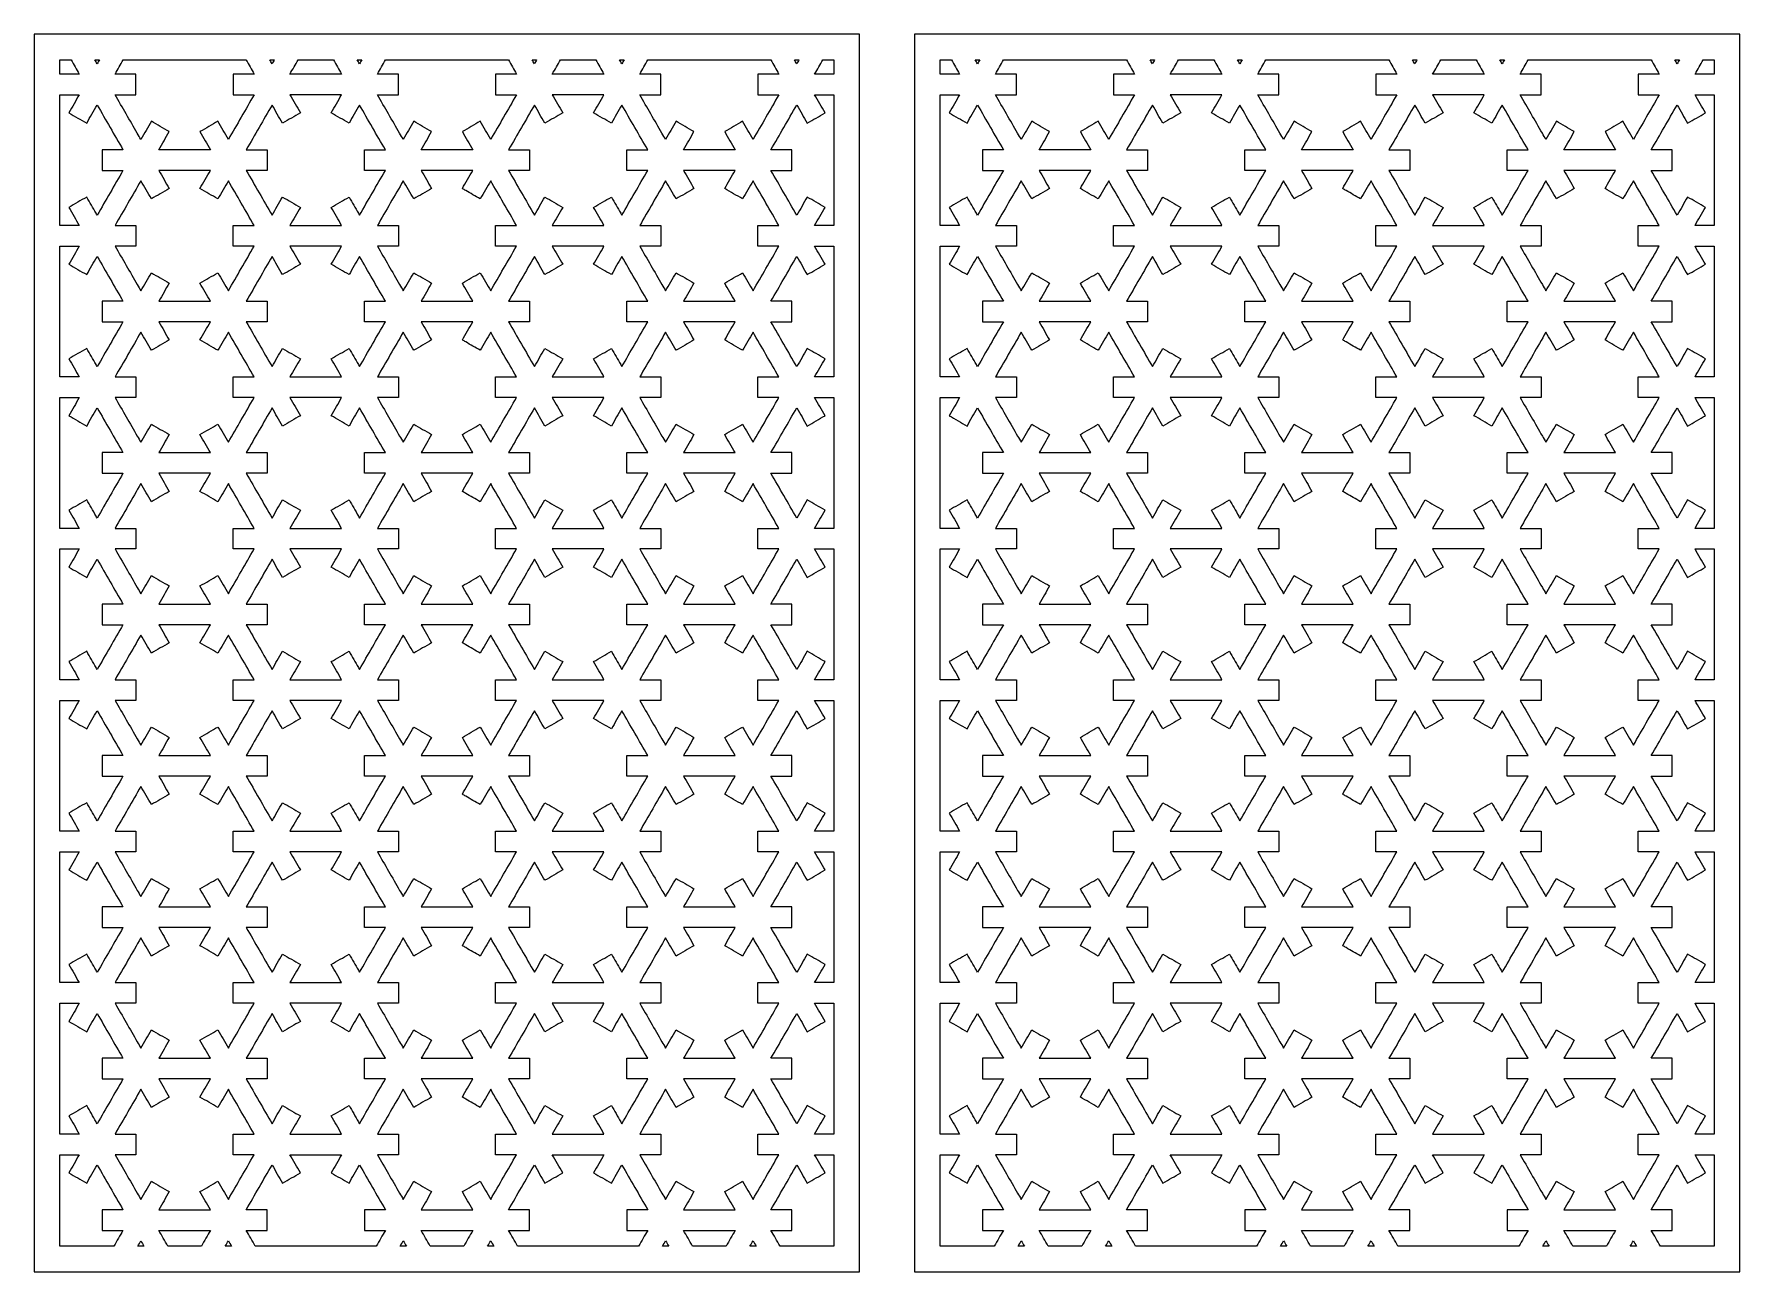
# Model space of a CAD drawing. Header units: centimetres. Extents: x -9.7 to 9.8, y -8.9 to 5.3.
import ezdxf

# ---------------------------------------------------------------- set-up
doc = ezdxf.new("R2010")
doc.units = ezdxf.units.CM
doc.header["$MEASUREMENT"] = 0
doc.layers.add('layer 1', color=7, linetype='Continuous')

msp = doc.modelspace()

# ---------------------------------------------------------------- linework, layer by layer
at = {"layer": 'layer 1', "color": 177}
msp.add_open_spline([(-9.70787, -8.91587), (-9.70787, -4.19196), (-9.70787, 0.53196), (-9.70787, 5.25587), (-9.70787, 5.25587), (-6.55859, 5.25587), (-3.40931, 5.25587), (-0.26004, 5.25587), (-0.26004, 5.25587), (-0.26004, 0.53196), (-0.26004, -4.19196), (-0.26004, -8.91587), (-0.26004, -8.91587), (-3.40931, -8.91587), (-6.55859, -8.91587), (-9.70787, -8.91587)], degree=3, knots=[0, 0, 0, 0, 0.2, 0.2, 0.2, 0.2, 0.4, 0.4, 0.4, 0.4, 0.6, 0.6, 0.6, 0.6, 1, 1, 1, 1], dxfattribs=at)
at = {"layer": 'layer 1', "color": 242, "lineweight": 9}
for points, knots in [([(0.36868, -8.91587), (0.36868, -4.19196), (0.36868, 0.53196), (0.36868, 5.25587), (0.36868, 5.25587), (3.51796, 5.25587), (6.66724, 5.25587), (9.81651, 5.25587), (9.81651, 5.25587), (9.81651, 0.53196), (9.81651, -4.19196), (9.81651, -8.91587), (9.81651, -8.91587), (6.66724, -8.91587), (3.51796, -8.91587), (0.36868, -8.91587)], [0, 0, 0, 0, 0.2, 0.2, 0.2, 0.2, 0.4, 0.4, 0.4, 0.4, 0.6, 0.6, 0.6, 0.6, 1, 1, 1, 1]), ([(0.66392, 4.79827), (0.73781, 4.79827), (0.8117, 4.79827), (0.88559, 4.79827), (0.88559, 4.79827), (0.85434, 4.85239), (0.8231, 4.90651), (0.79186, 4.96063), (0.79186, 4.96063), (0.74921, 4.96063), (0.70657, 4.96063), (0.66392, 4.96063), (0.66392, 4.96063), (0.66392, 4.90651), (0.66392, 4.85239), (0.66392, 4.79827)], [0, 0, 0, 0, 0.2, 0.2, 0.2, 0.2, 0.4, 0.4, 0.4, 0.4, 0.6, 0.6, 0.6, 0.6, 1, 1, 1, 1]), ([(1.06482, 4.96063), (1.06891, 4.95355), (1.07299, 4.94649), (1.07707, 4.93941), (1.07707, 4.93941), (1.08148, 4.93177), (1.0859, 4.92412), (1.09031, 4.91647), (1.09031, 4.91647), (1.09881, 4.93119), (1.10732, 4.94591), (1.11581, 4.96063), (1.11581, 4.96063), (1.09881, 4.96063), (1.08182, 4.96063), (1.06482, 4.96063)], [0, 0, 0, 0, 0.2, 0.2, 0.2, 0.2, 0.4, 0.4, 0.4, 0.4, 0.6, 0.6, 0.6, 0.6, 1, 1, 1, 1]), ([(1.38881, 4.96063), (1.35757, 4.90651), (1.32632, 4.85239), (1.29508, 4.79827), (1.29508, 4.79827), (1.37495, 4.79827), (1.45483, 4.79827), (1.5347, 4.79827), (1.5347, 4.79827), (1.5347, 4.79825), (1.5347, 4.79824), (1.5347, 4.79822), (1.5347, 4.79822), (1.53469, 4.71944), (1.53469, 4.64065), (1.53469, 4.56187), (1.53469, 4.56187), (1.53469, 4.56186), (1.53469, 4.56184), (1.53469, 4.56182), (1.53469, 4.56182), (1.45482, 4.56182), (1.37495, 4.56182), (1.29508, 4.56182), (1.29508, 4.56182), (1.37992, 4.41486), (1.46477, 4.26791), (1.54962, 4.12095), (1.54962, 4.12095), (1.56334, 4.09717), (1.57707, 4.0734), (1.59079, 4.04962), (1.59079, 4.04962), (1.63074, 4.11881), (1.67069, 4.188), (1.71063, 4.25719), (1.71063, 4.25719), (1.77887, 4.21779), (1.84711, 4.17838), (1.91536, 4.13898), (1.91536, 4.13898), (1.91535, 4.13897), (1.91534, 4.13896), (1.91534, 4.13895), (1.91534, 4.13895), (1.91534, 4.13894), (1.91535, 4.13894), (1.91536, 4.13894), (1.91536, 4.13894), (1.87542, 4.06977), (1.8355, 4.00061), (1.79556, 3.93145), (1.79556, 3.93145), (1.99271, 3.93145), (2.18987, 3.93145), (2.38702, 3.93145), (2.38702, 3.93145), (2.34709, 4.00061), (2.30716, 4.06977), (2.26723, 4.13894), (2.26723, 4.13894), (2.26723, 4.13894), (2.26724, 4.13895), (2.26725, 4.13895), (2.26725, 4.13895), (2.26724, 4.13896), (2.26724, 4.13898), (2.26723, 4.13898), (2.26723, 4.13898), (2.33547, 4.17838), (2.40371, 4.21779), (2.47196, 4.25719), (2.47196, 4.25719), (2.5119, 4.188), (2.55184, 4.11881), (2.59179, 4.04963), (2.59179, 4.04963), (2.69036, 4.22036), (2.78894, 4.39109), (2.8875, 4.56182), (2.8875, 4.56182), (2.80763, 4.56182), (2.72776, 4.56182), (2.64789, 4.56182), (2.64789, 4.56182), (2.64789, 4.56184), (2.64789, 4.56186), (2.64789, 4.56187), (2.64789, 4.56187), (2.64789, 4.64065), (2.64789, 4.71944), (2.64789, 4.79822), (2.64789, 4.79822), (2.64789, 4.79824), (2.64789, 4.79825), (2.64789, 4.79827), (2.64789, 4.79827), (2.72776, 4.79827), (2.80763, 4.79827), (2.88751, 4.79827), (2.88751, 4.79827), (2.85627, 4.85239), (2.82502, 4.90651), (2.79377, 4.96063), (2.79377, 4.96063), (2.32545, 4.96063), (1.85713, 4.96063), (1.38881, 4.96063)], [0, 0, 0, 0, 0.03571429, 0.03571429, 0.03571429, 0.03571429, 0.07142857, 0.07142857, 0.07142857, 0.07142857, 0.10714286, 0.10714286, 0.10714286, 0.10714286, 0.14285714, 0.14285714, 0.14285714, 0.14285714, 0.17857143, 0.17857143, 0.17857143, 0.17857143, 0.21428571, 0.21428571, 0.21428571, 0.21428571, 0.25, 0.25, 0.25, 0.25, 0.28571429, 0.28571429, 0.28571429, 0.28571429, 0.32142857, 0.32142857, 0.32142857, 0.32142857, 0.35714286, 0.35714286, 0.35714286, 0.35714286, 0.39285714, 0.39285714, 0.39285714, 0.39285714, 0.42857143, 0.42857143, 0.42857143, 0.42857143, 0.46428571, 0.46428571, 0.46428571, 0.46428571, 0.5, 0.5, 0.5, 0.5, 0.53571429, 0.53571429, 0.53571429, 0.53571429, 0.57142857, 0.57142857, 0.57142857, 0.57142857, 0.60714286, 0.60714286, 0.60714286, 0.60714286, 0.64285714, 0.64285714, 0.64285714, 0.64285714, 0.67857143, 0.67857143, 0.67857143, 0.67857143, 0.71428571, 0.71428571, 0.71428571, 0.71428571, 0.75, 0.75, 0.75, 0.75, 0.78571429, 0.78571429, 0.78571429, 0.78571429, 0.82142857, 0.82142857, 0.82142857, 0.82142857, 0.85714286, 0.85714286, 0.85714286, 0.85714286, 0.89285714, 0.89285714, 0.89285714, 0.89285714, 0.92857143, 0.92857143, 0.92857143, 0.92857143, 1, 1, 1, 1]), ([(3.06678, 4.96063), (3.07528, 4.94591), (3.08377, 4.93119), (3.09227, 4.91647), (3.09227, 4.91647), (3.10077, 4.93119), (3.10927, 4.94591), (3.11776, 4.96063), (3.11776, 4.96063), (3.10077, 4.96063), (3.08377, 4.96063), (3.06678, 4.96063)], [0, 0, 0, 0, 0.25, 0.25, 0.25, 0.25, 0.5, 0.5, 0.5, 0.5, 1, 1, 1, 1]), ([(3.39074, 4.96063), (3.35949, 4.90651), (3.32824, 4.85239), (3.297, 4.79827), (3.297, 4.79827), (3.49417, 4.79827), (3.69134, 4.79827), (3.88851, 4.79827), (3.88851, 4.79827), (3.85726, 4.85239), (3.82602, 4.90651), (3.79478, 4.96063), (3.79478, 4.96063), (3.66009, 4.96063), (3.52541, 4.96063), (3.39074, 4.96063)], [0, 0, 0, 0, 0.2, 0.2, 0.2, 0.2, 0.4, 0.4, 0.4, 0.4, 0.6, 0.6, 0.6, 0.6, 1, 1, 1, 1]), ([(4.06775, 4.96063), (4.07183, 4.95355), (4.07591, 4.94649), (4.07999, 4.93942), (4.07999, 4.93942), (4.08441, 4.93177), (4.08883, 4.92412), (4.09324, 4.91647), (4.09324, 4.91647), (4.10174, 4.93119), (4.11023, 4.94591), (4.11873, 4.96063), (4.11873, 4.96063), (4.10174, 4.96063), (4.08474, 4.96063), (4.06775, 4.96063)], [0, 0, 0, 0, 0.2, 0.2, 0.2, 0.2, 0.4, 0.4, 0.4, 0.4, 0.6, 0.6, 0.6, 0.6, 1, 1, 1, 1]), ([(4.39173, 4.96063), (4.36049, 4.90651), (4.32924, 4.85239), (4.298, 4.79827), (4.298, 4.79827), (4.37787, 4.79827), (4.45775, 4.79827), (4.53762, 4.79827), (4.53762, 4.79827), (4.53762, 4.79826), (4.53762, 4.79824), (4.53762, 4.79822), (4.53762, 4.79822), (4.53762, 4.71944), (4.53762, 4.64066), (4.53762, 4.56188), (4.53762, 4.56188), (4.53762, 4.56186), (4.53762, 4.56184), (4.53762, 4.56182), (4.53762, 4.56182), (4.45774, 4.56182), (4.37787, 4.56182), (4.298, 4.56182), (4.298, 4.56182), (4.38284, 4.41487), (4.46769, 4.26791), (4.55254, 4.12095), (4.55254, 4.12095), (4.56626, 4.09718), (4.57999, 4.0734), (4.59372, 4.04962), (4.59372, 4.04962), (4.63366, 4.11881), (4.67361, 4.188), (4.71355, 4.25719), (4.71355, 4.25719), (4.78179, 4.21779), (4.85004, 4.17838), (4.91828, 4.13898), (4.91828, 4.13898), (4.91827, 4.13898), (4.91827, 4.13896), (4.91826, 4.13895), (4.91826, 4.13895), (4.91827, 4.13894), (4.91827, 4.13894), (4.91828, 4.13894), (4.91828, 4.13894), (4.87835, 4.06977), (4.83842, 4.00061), (4.79849, 3.93145), (4.79849, 3.93145), (4.99564, 3.93145), (5.19279, 3.93145), (5.38994, 3.93145), (5.38994, 3.93145), (5.35002, 4.00061), (5.31008, 4.06977), (5.27015, 4.13894), (5.27015, 4.13894), (5.27016, 4.13894), (5.27017, 4.13895), (5.27018, 4.13895), (5.27018, 4.13895), (5.27017, 4.13896), (5.27016, 4.13898), (5.27015, 4.13899), (5.27015, 4.13899), (5.33839, 4.17838), (5.40664, 4.21779), (5.47488, 4.25719), (5.47488, 4.25719), (5.51483, 4.188), (5.55477, 4.11881), (5.59471, 4.04962), (5.59471, 4.04962), (5.69329, 4.22036), (5.79186, 4.39109), (5.89043, 4.56182), (5.89043, 4.56182), (5.81056, 4.56182), (5.73069, 4.56182), (5.65082, 4.56182), (5.65082, 4.56182), (5.65082, 4.56184), (5.65082, 4.56186), (5.65082, 4.56187), (5.65082, 4.56187), (5.65082, 4.64065), (5.65082, 4.71944), (5.65082, 4.79822), (5.65082, 4.79822), (5.65082, 4.79824), (5.65082, 4.79825), (5.65082, 4.79827), (5.65082, 4.79827), (5.73069, 4.79827), (5.81056, 4.79827), (5.89044, 4.79827), (5.89044, 4.79827), (5.85919, 4.85239), (5.82795, 4.90651), (5.7967, 4.96063), (5.7967, 4.96063), (5.32838, 4.96063), (4.86006, 4.96063), (4.39173, 4.96063)], [0, 0, 0, 0, 0.03571429, 0.03571429, 0.03571429, 0.03571429, 0.07142857, 0.07142857, 0.07142857, 0.07142857, 0.10714286, 0.10714286, 0.10714286, 0.10714286, 0.14285714, 0.14285714, 0.14285714, 0.14285714, 0.17857143, 0.17857143, 0.17857143, 0.17857143, 0.21428571, 0.21428571, 0.21428571, 0.21428571, 0.25, 0.25, 0.25, 0.25, 0.28571429, 0.28571429, 0.28571429, 0.28571429, 0.32142857, 0.32142857, 0.32142857, 0.32142857, 0.35714286, 0.35714286, 0.35714286, 0.35714286, 0.39285714, 0.39285714, 0.39285714, 0.39285714, 0.42857143, 0.42857143, 0.42857143, 0.42857143, 0.46428571, 0.46428571, 0.46428571, 0.46428571, 0.5, 0.5, 0.5, 0.5, 0.53571429, 0.53571429, 0.53571429, 0.53571429, 0.57142857, 0.57142857, 0.57142857, 0.57142857, 0.60714286, 0.60714286, 0.60714286, 0.60714286, 0.64285714, 0.64285714, 0.64285714, 0.64285714, 0.67857143, 0.67857143, 0.67857143, 0.67857143, 0.71428571, 0.71428571, 0.71428571, 0.71428571, 0.75, 0.75, 0.75, 0.75, 0.78571429, 0.78571429, 0.78571429, 0.78571429, 0.82142857, 0.82142857, 0.82142857, 0.82142857, 0.85714286, 0.85714286, 0.85714286, 0.85714286, 0.89285714, 0.89285714, 0.89285714, 0.89285714, 0.92857143, 0.92857143, 0.92857143, 0.92857143, 1, 1, 1, 1]), ([(6.0697, 4.96063), (6.0782, 4.94591), (6.0867, 4.93119), (6.09519, 4.91647), (6.09519, 4.91647), (6.1037, 4.93119), (6.11219, 4.94591), (6.12069, 4.96063), (6.12069, 4.96063), (6.1037, 4.96063), (6.0867, 4.96063), (6.0697, 4.96063)], [0, 0, 0, 0, 0.25, 0.25, 0.25, 0.25, 0.5, 0.5, 0.5, 0.5, 1, 1, 1, 1]), ([(6.39366, 4.96063), (6.36242, 4.90651), (6.33117, 4.85239), (6.29993, 4.79827), (6.29993, 4.79827), (6.4971, 4.79827), (6.69427, 4.79827), (6.89144, 4.79827), (6.89144, 4.79827), (6.86019, 4.85239), (6.82895, 4.90651), (6.7977, 4.96063), (6.7977, 4.96063), (6.66302, 4.96063), (6.52834, 4.96063), (6.39366, 4.96063)], [0, 0, 0, 0, 0.2, 0.2, 0.2, 0.2, 0.4, 0.4, 0.4, 0.4, 0.6, 0.6, 0.6, 0.6, 1, 1, 1, 1]), ([(7.07068, 4.96063), (7.07475, 4.95355), (7.07884, 4.94649), (7.08292, 4.93942), (7.08292, 4.93942), (7.08734, 4.93177), (7.09175, 4.92412), (7.09617, 4.91647), (7.09617, 4.91647), (7.10467, 4.93119), (7.11316, 4.94591), (7.12166, 4.96063), (7.12166, 4.96063), (7.10467, 4.96063), (7.08767, 4.96063), (7.07068, 4.96063)], [0, 0, 0, 0, 0.2, 0.2, 0.2, 0.2, 0.4, 0.4, 0.4, 0.4, 0.6, 0.6, 0.6, 0.6, 1, 1, 1, 1]), ([(7.39466, 4.96063), (7.36342, 4.90651), (7.33217, 4.85239), (7.30093, 4.79827), (7.30093, 4.79827), (7.3808, 4.79827), (7.46067, 4.79827), (7.54055, 4.79827), (7.54055, 4.79827), (7.54055, 4.79826), (7.54055, 4.79824), (7.54055, 4.79822), (7.54055, 4.79822), (7.54055, 4.71944), (7.54055, 4.64066), (7.54055, 4.56188), (7.54055, 4.56188), (7.54055, 4.56186), (7.54055, 4.56184), (7.54055, 4.56182), (7.54055, 4.56182), (7.46067, 4.56182), (7.3808, 4.56182), (7.30093, 4.56182), (7.30093, 4.56182), (7.38577, 4.41487), (7.47062, 4.26791), (7.55546, 4.12095), (7.55546, 4.12095), (7.56919, 4.09718), (7.58292, 4.0734), (7.59665, 4.04962), (7.59665, 4.04962), (7.63659, 4.11881), (7.67654, 4.188), (7.71648, 4.25719), (7.71648, 4.25719), (7.78472, 4.21779), (7.85297, 4.17838), (7.9212, 4.13898), (7.9212, 4.13898), (7.9212, 4.13898), (7.9212, 4.13896), (7.92119, 4.13895), (7.92119, 4.13895), (7.9212, 4.13894), (7.9212, 4.13894), (7.9212, 4.13894), (7.9212, 4.13894), (7.88128, 4.06977), (7.84134, 4.00061), (7.80141, 3.93145), (7.80141, 3.93145), (7.99857, 3.93145), (8.19572, 3.93145), (8.39287, 3.93145), (8.39287, 3.93145), (8.35294, 4.00062), (8.31301, 4.06978), (8.27307, 4.13894), (8.27307, 4.13894), (8.27308, 4.13894), (8.27309, 4.13895), (8.2731, 4.13896), (8.2731, 4.13896), (8.27309, 4.13897), (8.27309, 4.13898), (8.27308, 4.13899), (8.27308, 4.13899), (8.34132, 4.17838), (8.40957, 4.21779), (8.47781, 4.25719), (8.47781, 4.25719), (8.51775, 4.188), (8.5577, 4.11881), (8.59764, 4.04963), (8.59764, 4.04963), (8.69621, 4.22036), (8.79478, 4.3911), (8.89335, 4.56182), (8.89335, 4.56182), (8.81349, 4.56182), (8.73361, 4.56182), (8.65374, 4.56182), (8.65374, 4.56182), (8.65374, 4.56184), (8.65374, 4.56186), (8.65374, 4.56187), (8.65374, 4.56187), (8.65374, 4.64065), (8.65374, 4.71944), (8.65374, 4.79822), (8.65374, 4.79822), (8.65374, 4.79824), (8.65374, 4.79826), (8.65374, 4.79827), (8.65374, 4.79827), (8.73361, 4.79827), (8.81349, 4.79827), (8.89336, 4.79827), (8.89336, 4.79827), (8.86211, 4.85239), (8.83087, 4.90651), (8.79962, 4.96063), (8.79962, 4.96063), (8.3313, 4.96063), (7.86298, 4.96063), (7.39466, 4.96063)], [0, 0, 0, 0, 0.03571429, 0.03571429, 0.03571429, 0.03571429, 0.07142857, 0.07142857, 0.07142857, 0.07142857, 0.10714286, 0.10714286, 0.10714286, 0.10714286, 0.14285714, 0.14285714, 0.14285714, 0.14285714, 0.17857143, 0.17857143, 0.17857143, 0.17857143, 0.21428571, 0.21428571, 0.21428571, 0.21428571, 0.25, 0.25, 0.25, 0.25, 0.28571429, 0.28571429, 0.28571429, 0.28571429, 0.32142857, 0.32142857, 0.32142857, 0.32142857, 0.35714286, 0.35714286, 0.35714286, 0.35714286, 0.39285714, 0.39285714, 0.39285714, 0.39285714, 0.42857143, 0.42857143, 0.42857143, 0.42857143, 0.46428571, 0.46428571, 0.46428571, 0.46428571, 0.5, 0.5, 0.5, 0.5, 0.53571429, 0.53571429, 0.53571429, 0.53571429, 0.57142857, 0.57142857, 0.57142857, 0.57142857, 0.60714286, 0.60714286, 0.60714286, 0.60714286, 0.64285714, 0.64285714, 0.64285714, 0.64285714, 0.67857143, 0.67857143, 0.67857143, 0.67857143, 0.71428571, 0.71428571, 0.71428571, 0.71428571, 0.75, 0.75, 0.75, 0.75, 0.78571429, 0.78571429, 0.78571429, 0.78571429, 0.82142857, 0.82142857, 0.82142857, 0.82142857, 0.85714286, 0.85714286, 0.85714286, 0.85714286, 0.89285714, 0.89285714, 0.89285714, 0.89285714, 0.92857143, 0.92857143, 0.92857143, 0.92857143, 1, 1, 1, 1]), ([(9.07263, 4.96063), (9.08113, 4.94591), (9.08962, 4.93119), (9.09812, 4.91648), (9.09812, 4.91648), (9.10662, 4.93119), (9.11511, 4.94591), (9.12361, 4.96063), (9.12361, 4.96063), (9.10662, 4.96063), (9.08962, 4.96063), (9.07263, 4.96063)], [0, 0, 0, 0, 0.25, 0.25, 0.25, 0.25, 0.5, 0.5, 0.5, 0.5, 1, 1, 1, 1]), ([(9.39659, 4.96063), (9.36534, 4.90651), (9.3341, 4.85239), (9.30285, 4.79828), (9.30285, 4.79828), (9.37565, 4.79828), (9.44846, 4.79828), (9.52127, 4.79828), (9.52127, 4.79828), (9.52127, 4.85239), (9.52127, 4.90651), (9.52127, 4.96063), (9.52127, 4.96063), (9.47971, 4.96063), (9.43815, 4.96063), (9.39659, 4.96063)], [0, 0, 0, 0, 0.2, 0.2, 0.2, 0.2, 0.4, 0.4, 0.4, 0.4, 0.6, 0.6, 0.6, 0.6, 1, 1, 1, 1]), ([(0.66392, 3.06457), (0.73781, 3.06457), (0.8117, 3.06457), (0.88559, 3.06457), (0.88559, 3.06457), (0.84565, 3.13376), (0.80571, 3.20293), (0.76577, 3.27211), (0.76577, 3.27211), (0.83401, 3.31151), (0.90225, 3.35091), (0.97049, 3.39031), (0.97049, 3.39031), (0.97049, 3.39031), (0.97049, 3.39031), (0.97049, 3.39031), (0.97049, 3.39031), (1.00602, 3.32878), (1.04154, 3.26725), (1.07707, 3.20572), (1.07707, 3.20572), (1.08148, 3.19807), (1.0859, 3.19042), (1.09031, 3.18278), (1.09031, 3.18278), (1.18889, 3.35352), (1.28747, 3.52426), (1.38604, 3.69499), (1.38604, 3.69499), (1.30618, 3.69499), (1.2263, 3.69499), (1.14643, 3.69499), (1.14643, 3.69499), (1.14643, 3.69501), (1.14643, 3.69503), (1.14643, 3.69505), (1.14643, 3.69505), (1.14643, 3.77383), (1.14643, 3.85261), (1.14643, 3.93139), (1.14643, 3.93139), (1.14643, 3.93141), (1.14643, 3.93143), (1.14643, 3.93145), (1.14643, 3.93145), (1.22631, 3.93145), (1.30618, 3.93145), (1.38605, 3.93145), (1.38605, 3.93145), (1.28748, 4.10218), (1.18891, 4.27291), (1.09033, 4.44364), (1.09033, 4.44364), (1.05039, 4.37446), (1.01044, 4.30527), (0.9705, 4.23608), (0.9705, 4.23608), (0.90225, 4.27548), (0.83401, 4.31488), (0.76576, 4.35428), (0.76576, 4.35428), (0.76577, 4.35429), (0.76578, 4.35431), (0.76578, 4.35432), (0.76578, 4.35432), (0.76578, 4.35432), (0.76578, 4.35432), (0.76577, 4.35433), (0.76577, 4.35433), (0.8057, 4.42349), (0.84564, 4.49265), (0.88557, 4.56182), (0.88557, 4.56182), (0.81168, 4.56182), (0.73781, 4.56182), (0.66392, 4.56182), (0.66392, 4.56182), (0.66392, 4.06274), (0.66392, 3.56366), (0.66392, 3.06457)], [0, 0, 0, 0, 0.04761905, 0.04761905, 0.04761905, 0.04761905, 0.0952381, 0.0952381, 0.0952381, 0.0952381, 0.14285714, 0.14285714, 0.14285714, 0.14285714, 0.19047619, 0.19047619, 0.19047619, 0.19047619, 0.23809524, 0.23809524, 0.23809524, 0.23809524, 0.28571429, 0.28571429, 0.28571429, 0.28571429, 0.33333333, 0.33333333, 0.33333333, 0.33333333, 0.38095238, 0.38095238, 0.38095238, 0.38095238, 0.42857143, 0.42857143, 0.42857143, 0.42857143, 0.47619048, 0.47619048, 0.47619048, 0.47619048, 0.52380952, 0.52380952, 0.52380952, 0.52380952, 0.57142857, 0.57142857, 0.57142857, 0.57142857, 0.61904762, 0.61904762, 0.61904762, 0.61904762, 0.66666667, 0.66666667, 0.66666667, 0.66666667, 0.71428571, 0.71428571, 0.71428571, 0.71428571, 0.76190476, 0.76190476, 0.76190476, 0.76190476, 0.80952381, 0.80952381, 0.80952381, 0.80952381, 0.85714286, 0.85714286, 0.85714286, 0.85714286, 0.9047619, 0.9047619, 0.9047619, 0.9047619, 1, 1, 1, 1]), ([(3.297, 3.06457), (3.33694, 3.13376), (3.37688, 3.20293), (3.41682, 3.27211), (3.41682, 3.27211), (3.41682, 3.27211), (3.41682, 3.27211), (3.41682, 3.27212), (3.41682, 3.27212), (3.34857, 3.31151), (3.28034, 3.35091), (3.2121, 3.39031), (3.2121, 3.39031), (3.21209, 3.39031), (3.21209, 3.39031), (3.21209, 3.39032), (3.21209, 3.39032), (3.17215, 3.32114), (3.13221, 3.25196), (3.09227, 3.18278), (3.09227, 3.18278), (2.99369, 3.35352), (2.89511, 3.52426), (2.79654, 3.695), (2.79654, 3.695), (2.87641, 3.695), (2.95628, 3.695), (3.03616, 3.695), (3.03616, 3.695), (3.03616, 3.69502), (3.03616, 3.69503), (3.03616, 3.69505), (3.03616, 3.69505), (3.03616, 3.77383), (3.03616, 3.85262), (3.03616, 3.9314), (3.03616, 3.9314), (3.03616, 3.93141), (3.03616, 3.93143), (3.03616, 3.93145), (3.03616, 3.93145), (2.95628, 3.93145), (2.87642, 3.93145), (2.79654, 3.93145), (2.79654, 3.93145), (2.89511, 4.10218), (2.99369, 4.27291), (3.09226, 4.44364), (3.09226, 4.44364), (3.1322, 4.37446), (3.17215, 4.30527), (3.21209, 4.23608), (3.21209, 4.23608), (3.28034, 4.27548), (3.34857, 4.31489), (3.41682, 4.35429), (3.41682, 4.35429), (3.41681, 4.35429), (3.4168, 4.35431), (3.4168, 4.35432), (3.4168, 4.35432), (3.41681, 4.35432), (3.41682, 4.35433), (3.41682, 4.35433), (3.41682, 4.35433), (3.37689, 4.4235), (3.33696, 4.49266), (3.29703, 4.56182), (3.29703, 4.56182), (3.49418, 4.56182), (3.69134, 4.56182), (3.88849, 4.56182), (3.88849, 4.56182), (3.84856, 4.49266), (3.80863, 4.4235), (3.76869, 4.35433), (3.76869, 4.35433), (3.7687, 4.35433), (3.7687, 4.35432), (3.7687, 4.35432), (3.7687, 4.35432), (3.7687, 4.35431), (3.76869, 4.35429), (3.76869, 4.35428), (3.76869, 4.35428), (3.83693, 4.31489), (3.90517, 4.27548), (3.97342, 4.23608), (3.97342, 4.23608), (4.01336, 4.30527), (4.05331, 4.37446), (4.09326, 4.44365), (4.09326, 4.44365), (4.19183, 4.27291), (4.2904, 4.10218), (4.38897, 3.93145), (4.38897, 3.93145), (4.3091, 3.93145), (4.22922, 3.93145), (4.14935, 3.93145), (4.14935, 3.93145), (4.14935, 3.93143), (4.14935, 3.93141), (4.14935, 3.9314), (4.14935, 3.9314), (4.14935, 3.85262), (4.14935, 3.77383), (4.14935, 3.69505), (4.14935, 3.69505), (4.14935, 3.69503), (4.14935, 3.69501), (4.14935, 3.695), (4.14935, 3.695), (4.22922, 3.695), (4.3091, 3.695), (4.38897, 3.695), (4.38897, 3.695), (4.29039, 3.52426), (4.19182, 3.35352), (4.09324, 3.18278), (4.09324, 3.18278), (4.08883, 3.19042), (4.08441, 3.19807), (4.07999, 3.20572), (4.07999, 3.20572), (4.04447, 3.26725), (4.00894, 3.32878), (3.97342, 3.39032), (3.97342, 3.39032), (3.97342, 3.39032), (3.97342, 3.39032), (3.97342, 3.39032), (3.97342, 3.39032), (3.90517, 3.35091), (3.83693, 3.31152), (3.76869, 3.27212), (3.76869, 3.27212), (3.80863, 3.20293), (3.84857, 3.13376), (3.88851, 3.06458), (3.88851, 3.06458), (3.69134, 3.06458), (3.49417, 3.06458), (3.297, 3.06457)], [0, 0, 0, 0, 0.02702703, 0.02702703, 0.02702703, 0.02702703, 0.05405405, 0.05405405, 0.05405405, 0.05405405, 0.08108108, 0.08108108, 0.08108108, 0.08108108, 0.10810811, 0.10810811, 0.10810811, 0.10810811, 0.13513514, 0.13513514, 0.13513514, 0.13513514, 0.16216216, 0.16216216, 0.16216216, 0.16216216, 0.18918919, 0.18918919, 0.18918919, 0.18918919, 0.21621622, 0.21621622, 0.21621622, 0.21621622, 0.24324324, 0.24324324, 0.24324324, 0.24324324, 0.27027027, 0.27027027, 0.27027027, 0.27027027, 0.2972973, 0.2972973, 0.2972973, 0.2972973, 0.32432432, 0.32432432, 0.32432432, 0.32432432, 0.35135135, 0.35135135, 0.35135135, 0.35135135, 0.37837838, 0.37837838, 0.37837838, 0.37837838, 0.40540541, 0.40540541, 0.40540541, 0.40540541, 0.43243243, 0.43243243, 0.43243243, 0.43243243, 0.45945946, 0.45945946, 0.45945946, 0.45945946, 0.48648649, 0.48648649, 0.48648649, 0.48648649, 0.51351351, 0.51351351, 0.51351351, 0.51351351, 0.54054054, 0.54054054, 0.54054054, 0.54054054, 0.56756757, 0.56756757, 0.56756757, 0.56756757, 0.59459459, 0.59459459, 0.59459459, 0.59459459, 0.62162162, 0.62162162, 0.62162162, 0.62162162, 0.64864865, 0.64864865, 0.64864865, 0.64864865, 0.67567568, 0.67567568, 0.67567568, 0.67567568, 0.7027027, 0.7027027, 0.7027027, 0.7027027, 0.72972973, 0.72972973, 0.72972973, 0.72972973, 0.75675676, 0.75675676, 0.75675676, 0.75675676, 0.78378378, 0.78378378, 0.78378378, 0.78378378, 0.81081081, 0.81081081, 0.81081081, 0.81081081, 0.83783784, 0.83783784, 0.83783784, 0.83783784, 0.86486486, 0.86486486, 0.86486486, 0.86486486, 0.89189189, 0.89189189, 0.89189189, 0.89189189, 0.91891892, 0.91891892, 0.91891892, 0.91891892, 0.94594595, 0.94594595, 0.94594595, 0.94594595, 1, 1, 1, 1]), ([(6.09519, 3.18278), (5.99662, 3.35352), (5.89804, 3.52426), (5.79946, 3.695), (5.79946, 3.695), (5.87933, 3.69501), (5.95921, 3.69501), (6.03908, 3.69501), (6.03908, 3.69501), (6.03908, 3.69502), (6.03908, 3.69503), (6.03908, 3.69505), (6.03908, 3.69505), (6.03908, 3.77383), (6.03908, 3.85262), (6.03908, 3.9314), (6.03908, 3.9314), (6.03908, 3.93142), (6.03908, 3.93143), (6.03908, 3.93145), (6.03908, 3.93145), (5.95921, 3.93145), (5.87934, 3.93145), (5.79947, 3.93145), (5.79947, 3.93145), (5.89804, 4.10218), (5.99661, 4.27291), (6.09518, 4.44365), (6.09518, 4.44365), (6.13513, 4.37446), (6.17507, 4.30527), (6.21502, 4.23608), (6.21502, 4.23608), (6.28326, 4.27548), (6.3515, 4.31489), (6.41975, 4.35429), (6.41975, 4.35429), (6.41974, 4.35429), (6.41973, 4.35431), (6.41973, 4.35432), (6.41973, 4.35432), (6.41973, 4.35433), (6.41974, 4.35433), (6.41975, 4.35433), (6.41975, 4.35433), (6.37981, 4.4235), (6.33989, 4.49266), (6.29995, 4.56182), (6.29995, 4.56182), (6.49711, 4.56182), (6.69427, 4.56182), (6.89142, 4.56182), (6.89142, 4.56182), (6.85148, 4.49266), (6.81156, 4.4235), (6.77162, 4.35433), (6.77162, 4.35433), (6.77163, 4.35433), (6.77163, 4.35432), (6.77163, 4.35432), (6.77163, 4.35432), (6.77163, 4.35431), (6.77162, 4.35429), (6.77161, 4.35428), (6.77161, 4.35428), (6.83986, 4.31489), (6.9081, 4.27548), (6.97635, 4.23608), (6.97635, 4.23608), (7.01629, 4.30527), (7.05624, 4.37446), (7.09618, 4.44365), (7.09618, 4.44365), (7.19476, 4.27291), (7.29333, 4.10218), (7.3919, 3.93145), (7.3919, 3.93145), (7.31203, 3.93145), (7.23215, 3.93145), (7.15228, 3.93145), (7.15228, 3.93145), (7.15228, 3.93143), (7.15228, 3.93141), (7.15228, 3.9314), (7.15228, 3.9314), (7.15228, 3.85262), (7.15228, 3.77383), (7.15228, 3.69505), (7.15228, 3.69505), (7.15228, 3.69503), (7.15228, 3.69501), (7.15228, 3.695), (7.15228, 3.695), (7.23215, 3.695), (7.31202, 3.695), (7.3919, 3.695), (7.3919, 3.695), (7.29332, 3.52426), (7.19474, 3.35352), (7.09617, 3.18278), (7.09617, 3.18278), (7.09175, 3.19042), (7.08734, 3.19807), (7.08292, 3.20572), (7.08292, 3.20572), (7.0474, 3.26725), (7.01187, 3.32878), (6.97635, 3.39032), (6.97635, 3.39032), (6.97635, 3.39032), (6.97635, 3.39032), (6.97635, 3.39032), (6.97635, 3.39032), (6.9081, 3.35091), (6.83986, 3.31152), (6.77161, 3.27212), (6.77161, 3.27212), (6.81156, 3.20293), (6.8515, 3.13376), (6.89144, 3.06458), (6.89144, 3.06458), (6.69427, 3.06458), (6.4971, 3.06458), (6.29993, 3.06457), (6.29993, 3.06457), (6.33986, 3.13376), (6.37981, 3.20293), (6.41975, 3.27212), (6.41975, 3.27212), (6.3515, 3.31151), (6.28326, 3.35091), (6.21502, 3.39032), (6.21502, 3.39032), (6.17507, 3.32114), (6.13513, 3.25195), (6.09519, 3.18278)], [0, 0, 0, 0, 0.02857143, 0.02857143, 0.02857143, 0.02857143, 0.05714286, 0.05714286, 0.05714286, 0.05714286, 0.08571429, 0.08571429, 0.08571429, 0.08571429, 0.11428571, 0.11428571, 0.11428571, 0.11428571, 0.14285714, 0.14285714, 0.14285714, 0.14285714, 0.17142857, 0.17142857, 0.17142857, 0.17142857, 0.2, 0.2, 0.2, 0.2, 0.22857143, 0.22857143, 0.22857143, 0.22857143, 0.25714286, 0.25714286, 0.25714286, 0.25714286, 0.28571429, 0.28571429, 0.28571429, 0.28571429, 0.31428571, 0.31428571, 0.31428571, 0.31428571, 0.34285714, 0.34285714, 0.34285714, 0.34285714, 0.37142857, 0.37142857, 0.37142857, 0.37142857, 0.4, 0.4, 0.4, 0.4, 0.42857143, 0.42857143, 0.42857143, 0.42857143, 0.45714286, 0.45714286, 0.45714286, 0.45714286, 0.48571429, 0.48571429, 0.48571429, 0.48571429, 0.51428571, 0.51428571, 0.51428571, 0.51428571, 0.54285714, 0.54285714, 0.54285714, 0.54285714, 0.57142857, 0.57142857, 0.57142857, 0.57142857, 0.6, 0.6, 0.6, 0.6, 0.62857143, 0.62857143, 0.62857143, 0.62857143, 0.65714286, 0.65714286, 0.65714286, 0.65714286, 0.68571429, 0.68571429, 0.68571429, 0.68571429, 0.71428571, 0.71428571, 0.71428571, 0.71428571, 0.74285714, 0.74285714, 0.74285714, 0.74285714, 0.77142857, 0.77142857, 0.77142857, 0.77142857, 0.8, 0.8, 0.8, 0.8, 0.82857143, 0.82857143, 0.82857143, 0.82857143, 0.85714286, 0.85714286, 0.85714286, 0.85714286, 0.88571429, 0.88571429, 0.88571429, 0.88571429, 0.91428571, 0.91428571, 0.91428571, 0.91428571, 0.94285714, 0.94285714, 0.94285714, 0.94285714, 1, 1, 1, 1]), ([(9.52127, 4.56182), (9.44847, 4.56182), (9.37567, 4.56182), (9.30288, 4.56182), (9.30288, 4.56182), (9.34281, 4.49266), (9.38274, 4.4235), (9.42268, 4.35433), (9.42268, 4.35433), (9.42267, 4.35433), (9.42266, 4.35433), (9.42265, 4.35432), (9.42265, 4.35432), (9.42266, 4.35431), (9.42266, 4.3543), (9.42267, 4.35429), (9.42267, 4.35429), (9.35443, 4.31489), (9.28618, 4.27548), (9.21794, 4.23609), (9.21794, 4.23609), (9.178, 4.30527), (9.13805, 4.37446), (9.0981, 4.44364), (9.0981, 4.44364), (8.99953, 4.27291), (8.90096, 4.10218), (8.80239, 3.93145), (8.80239, 3.93145), (8.88226, 3.93145), (8.96214, 3.93145), (9.04201, 3.93145), (9.04201, 3.93145), (9.04201, 3.93143), (9.04201, 3.93142), (9.04201, 3.9314), (9.04201, 3.9314), (9.04201, 3.85262), (9.04201, 3.77383), (9.04201, 3.69505), (9.04201, 3.69505), (9.04201, 3.69503), (9.04201, 3.69502), (9.04201, 3.69501), (9.04201, 3.69501), (8.96214, 3.69501), (8.88226, 3.69501), (8.80239, 3.695), (8.80239, 3.695), (8.90097, 3.52426), (8.99955, 3.35352), (9.09812, 3.18278), (9.09812, 3.18278), (9.13806, 3.25196), (9.178, 3.32114), (9.21794, 3.39032), (9.21794, 3.39032), (9.21794, 3.39032), (9.21794, 3.39032), (9.21794, 3.39031), (9.21794, 3.39031), (9.28619, 3.35091), (9.35443, 3.31151), (9.42266, 3.27212), (9.42266, 3.27212), (9.42267, 3.27212), (9.42267, 3.27212), (9.42267, 3.27212), (9.42267, 3.27212), (9.38273, 3.20293), (9.34279, 3.13376), (9.30285, 3.06458), (9.30285, 3.06458), (9.37565, 3.06458), (9.44846, 3.06458), (9.52127, 3.06458), (9.52127, 3.06458), (9.52127, 3.56366), (9.52127, 4.06275), (9.52127, 4.56182)], [0, 0, 0, 0, 0.04761905, 0.04761905, 0.04761905, 0.04761905, 0.0952381, 0.0952381, 0.0952381, 0.0952381, 0.14285714, 0.14285714, 0.14285714, 0.14285714, 0.19047619, 0.19047619, 0.19047619, 0.19047619, 0.23809524, 0.23809524, 0.23809524, 0.23809524, 0.28571429, 0.28571429, 0.28571429, 0.28571429, 0.33333333, 0.33333333, 0.33333333, 0.33333333, 0.38095238, 0.38095238, 0.38095238, 0.38095238, 0.42857143, 0.42857143, 0.42857143, 0.42857143, 0.47619048, 0.47619048, 0.47619048, 0.47619048, 0.52380952, 0.52380952, 0.52380952, 0.52380952, 0.57142857, 0.57142857, 0.57142857, 0.57142857, 0.61904762, 0.61904762, 0.61904762, 0.61904762, 0.66666667, 0.66666667, 0.66666667, 0.66666667, 0.71428571, 0.71428571, 0.71428571, 0.71428571, 0.76190476, 0.76190476, 0.76190476, 0.76190476, 0.80952381, 0.80952381, 0.80952381, 0.80952381, 0.85714286, 0.85714286, 0.85714286, 0.85714286, 0.9047619, 0.9047619, 0.9047619, 0.9047619, 1, 1, 1, 1]), ([(2.26723, 3.48746), (2.33547, 3.44806), (2.40371, 3.40866), (2.47196, 3.36926), (2.47196, 3.36926), (2.47196, 3.36926), (2.47196, 3.36926), (2.47196, 3.36926), (2.47196, 3.36926), (2.47196, 3.36926), (2.47196, 3.36926), (2.47196, 3.36926), (2.47196, 3.36926), (2.5119, 3.43844), (2.55184, 3.50762), (2.59178, 3.5768), (2.59178, 3.5768), (2.69036, 3.40605), (2.78894, 3.23531), (2.88751, 3.06457), (2.88751, 3.06457), (2.80763, 3.06457), (2.72776, 3.06457), (2.64789, 3.06457), (2.64789, 3.06457), (2.64789, 3.06456), (2.64789, 3.06454), (2.64789, 3.06453), (2.64789, 3.06453), (2.64789, 2.98575), (2.64789, 2.90696), (2.64789, 2.82817), (2.64789, 2.82817), (2.64789, 2.82816), (2.64789, 2.82814), (2.64789, 2.82813), (2.64789, 2.82813), (2.72776, 2.82813), (2.80763, 2.82813), (2.8875, 2.82813), (2.8875, 2.82813), (2.78894, 2.65739), (2.69036, 2.48667), (2.59179, 2.31593), (2.59179, 2.31593), (2.55184, 2.38512), (2.5119, 2.45431), (2.47196, 2.52349), (2.47196, 2.52349), (2.40371, 2.48409), (2.33547, 2.44469), (2.26723, 2.40529), (2.26723, 2.40529), (2.26724, 2.40528), (2.26724, 2.40527), (2.26725, 2.40526), (2.26725, 2.40526), (2.26724, 2.40525), (2.26723, 2.40525), (2.26723, 2.40525), (2.26723, 2.40525), (2.30716, 2.33608), (2.34709, 2.26692), (2.38702, 2.19775), (2.38702, 2.19775), (2.18987, 2.19775), (1.99271, 2.19775), (1.79556, 2.19775), (1.79556, 2.19775), (1.8355, 2.26691), (1.87542, 2.33608), (1.91536, 2.40524), (1.91536, 2.40524), (1.91535, 2.40525), (1.91534, 2.40525), (1.91534, 2.40525), (1.91534, 2.40525), (1.91534, 2.40527), (1.91535, 2.40528), (1.91536, 2.40529), (1.91536, 2.40529), (1.84711, 2.44469), (1.77887, 2.48409), (1.71063, 2.52349), (1.71063, 2.52349), (1.67069, 2.4543), (1.63074, 2.38512), (1.59079, 2.31593), (1.59079, 2.31593), (1.57707, 2.3397), (1.56334, 2.36348), (1.54962, 2.38725), (1.54962, 2.38725), (1.46477, 2.53421), (1.37992, 2.68117), (1.29508, 2.82813), (1.29508, 2.82813), (1.37495, 2.82813), (1.45482, 2.82813), (1.53469, 2.82813), (1.53469, 2.82813), (1.53469, 2.82815), (1.53469, 2.82816), (1.53469, 2.82818), (1.53469, 2.82818), (1.53469, 2.90696), (1.53469, 2.98575), (1.5347, 3.06453), (1.5347, 3.06453), (1.5347, 3.06454), (1.5347, 3.06456), (1.5347, 3.06457), (1.5347, 3.06457), (1.45483, 3.06457), (1.37495, 3.06457), (1.29508, 3.06457), (1.29508, 3.06457), (1.39366, 3.23531), (1.49223, 3.40605), (1.59081, 3.5768), (1.59081, 3.5768), (1.63075, 3.50762), (1.67069, 3.43844), (1.71063, 3.36926), (1.71063, 3.36926), (1.71063, 3.36926), (1.71063, 3.36926), (1.71063, 3.36926), (1.71063, 3.36926), (1.77888, 3.40866), (1.84711, 3.44806), (1.91536, 3.48746), (1.91536, 3.48746), (1.87542, 3.55664), (1.83548, 3.62582), (1.79554, 3.69499), (1.79554, 3.69499), (1.99271, 3.69499), (2.18988, 3.69499), (2.38705, 3.69499), (2.38705, 3.69499), (2.34711, 3.62582), (2.30717, 3.55664), (2.26723, 3.48746)], [0, 0, 0, 0, 0.02702703, 0.02702703, 0.02702703, 0.02702703, 0.05405405, 0.05405405, 0.05405405, 0.05405405, 0.08108108, 0.08108108, 0.08108108, 0.08108108, 0.10810811, 0.10810811, 0.10810811, 0.10810811, 0.13513514, 0.13513514, 0.13513514, 0.13513514, 0.16216216, 0.16216216, 0.16216216, 0.16216216, 0.18918919, 0.18918919, 0.18918919, 0.18918919, 0.21621622, 0.21621622, 0.21621622, 0.21621622, 0.24324324, 0.24324324, 0.24324324, 0.24324324, 0.27027027, 0.27027027, 0.27027027, 0.27027027, 0.2972973, 0.2972973, 0.2972973, 0.2972973, 0.32432432, 0.32432432, 0.32432432, 0.32432432, 0.35135135, 0.35135135, 0.35135135, 0.35135135, 0.37837838, 0.37837838, 0.37837838, 0.37837838, 0.40540541, 0.40540541, 0.40540541, 0.40540541, 0.43243243, 0.43243243, 0.43243243, 0.43243243, 0.45945946, 0.45945946, 0.45945946, 0.45945946, 0.48648649, 0.48648649, 0.48648649, 0.48648649, 0.51351351, 0.51351351, 0.51351351, 0.51351351, 0.54054054, 0.54054054, 0.54054054, 0.54054054, 0.56756757, 0.56756757, 0.56756757, 0.56756757, 0.59459459, 0.59459459, 0.59459459, 0.59459459, 0.62162162, 0.62162162, 0.62162162, 0.62162162, 0.64864865, 0.64864865, 0.64864865, 0.64864865, 0.67567568, 0.67567568, 0.67567568, 0.67567568, 0.7027027, 0.7027027, 0.7027027, 0.7027027, 0.72972973, 0.72972973, 0.72972973, 0.72972973, 0.75675676, 0.75675676, 0.75675676, 0.75675676, 0.78378378, 0.78378378, 0.78378378, 0.78378378, 0.81081081, 0.81081081, 0.81081081, 0.81081081, 0.83783784, 0.83783784, 0.83783784, 0.83783784, 0.86486486, 0.86486486, 0.86486486, 0.86486486, 0.89189189, 0.89189189, 0.89189189, 0.89189189, 0.91891892, 0.91891892, 0.91891892, 0.91891892, 0.94594595, 0.94594595, 0.94594595, 0.94594595, 1, 1, 1, 1]), ([(5.30851, 3.46531), (5.36397, 3.43329), (5.41943, 3.40128), (5.47489, 3.36926), (5.47489, 3.36926), (5.51483, 3.43843), (5.55477, 3.50762), (5.59471, 3.5768), (5.59471, 3.5768), (5.69328, 3.40605), (5.79186, 3.23531), (5.89044, 3.06457), (5.89044, 3.06457), (5.81056, 3.06457), (5.73069, 3.06457), (5.65082, 3.06457), (5.65082, 3.06457), (5.65082, 3.06456), (5.65082, 3.06454), (5.65082, 3.06453), (5.65082, 3.06453), (5.65082, 2.98575), (5.65082, 2.90696), (5.65082, 2.82817), (5.65082, 2.82817), (5.65082, 2.82816), (5.65082, 2.82814), (5.65082, 2.82813), (5.65082, 2.82813), (5.73069, 2.82813), (5.81056, 2.82813), (5.89043, 2.82813), (5.89043, 2.82813), (5.79186, 2.65739), (5.69329, 2.48666), (5.59471, 2.31593), (5.59471, 2.31593), (5.55477, 2.38512), (5.51483, 2.45431), (5.47488, 2.52349), (5.47488, 2.52349), (5.40664, 2.48409), (5.33839, 2.44469), (5.27015, 2.40529), (5.27015, 2.40529), (5.27016, 2.40528), (5.27017, 2.40527), (5.27018, 2.40526), (5.27018, 2.40526), (5.27017, 2.40525), (5.27016, 2.40525), (5.27015, 2.40525), (5.27015, 2.40525), (5.31008, 2.33608), (5.35002, 2.26692), (5.38994, 2.19775), (5.38994, 2.19775), (5.19279, 2.19775), (4.99564, 2.19775), (4.79849, 2.19775), (4.79849, 2.19775), (4.83842, 2.26692), (4.87835, 2.33608), (4.91828, 2.40525), (4.91828, 2.40525), (4.91827, 2.40525), (4.91827, 2.40525), (4.91826, 2.40526), (4.91826, 2.40526), (4.91827, 2.40527), (4.91827, 2.40528), (4.91828, 2.40529), (4.91828, 2.40529), (4.85004, 2.44469), (4.78179, 2.48409), (4.71355, 2.52349), (4.71355, 2.52349), (4.67361, 2.45431), (4.63366, 2.38512), (4.59372, 2.31593), (4.59372, 2.31593), (4.57999, 2.33971), (4.56626, 2.36348), (4.55254, 2.38726), (4.55254, 2.38726), (4.46769, 2.53421), (4.38284, 2.68117), (4.298, 2.82813), (4.298, 2.82813), (4.37787, 2.82813), (4.45774, 2.82813), (4.53762, 2.82813), (4.53762, 2.82813), (4.53762, 2.82815), (4.53762, 2.82817), (4.53762, 2.82818), (4.53762, 2.82818), (4.53762, 2.90696), (4.53762, 2.98575), (4.53762, 3.06453), (4.53762, 3.06453), (4.53762, 3.06455), (4.53762, 3.06456), (4.53762, 3.06458), (4.53762, 3.06458), (4.45775, 3.06458), (4.37787, 3.06458), (4.298, 3.06458), (4.298, 3.06458), (4.39657, 3.23532), (4.49516, 3.40606), (4.59373, 3.5768), (4.59373, 3.5768), (4.63367, 3.50762), (4.67361, 3.43844), (4.71355, 3.36926), (4.71355, 3.36926), (4.71355, 3.36926), (4.71356, 3.36926), (4.71356, 3.36926), (4.71356, 3.36926), (4.7818, 3.40867), (4.85004, 3.44806), (4.91828, 3.48746), (4.91828, 3.48746), (4.87834, 3.55664), (4.8384, 3.62582), (4.79846, 3.695), (4.79846, 3.695), (4.99563, 3.695), (5.1928, 3.695), (5.38998, 3.695), (5.38998, 3.695), (5.35003, 3.62582), (5.31009, 3.55664), (5.27015, 3.48746), (5.27015, 3.48746), (5.28294, 3.48008), (5.29572, 3.47269), (5.30851, 3.46531)], [0, 0, 0, 0, 0.02777778, 0.02777778, 0.02777778, 0.02777778, 0.05555556, 0.05555556, 0.05555556, 0.05555556, 0.08333333, 0.08333333, 0.08333333, 0.08333333, 0.11111111, 0.11111111, 0.11111111, 0.11111111, 0.13888889, 0.13888889, 0.13888889, 0.13888889, 0.16666667, 0.16666667, 0.16666667, 0.16666667, 0.19444444, 0.19444444, 0.19444444, 0.19444444, 0.22222222, 0.22222222, 0.22222222, 0.22222222, 0.25, 0.25, 0.25, 0.25, 0.27777778, 0.27777778, 0.27777778, 0.27777778, 0.30555556, 0.30555556, 0.30555556, 0.30555556, 0.33333333, 0.33333333, 0.33333333, 0.33333333, 0.36111111, 0.36111111, 0.36111111, 0.36111111, 0.38888889, 0.38888889, 0.38888889, 0.38888889, 0.41666667, 0.41666667, 0.41666667, 0.41666667, 0.44444444, 0.44444444, 0.44444444, 0.44444444, 0.47222222, 0.47222222, 0.47222222, 0.47222222, 0.5, 0.5, 0.5, 0.5, 0.52777778, 0.52777778, 0.52777778, 0.52777778, 0.55555556, 0.55555556, 0.55555556, 0.55555556, 0.58333333, 0.58333333, 0.58333333, 0.58333333, 0.61111111, 0.61111111, 0.61111111, 0.61111111, 0.63888889, 0.63888889, 0.63888889, 0.63888889, 0.66666667, 0.66666667, 0.66666667, 0.66666667, 0.69444444, 0.69444444, 0.69444444, 0.69444444, 0.72222222, 0.72222222, 0.72222222, 0.72222222, 0.75, 0.75, 0.75, 0.75, 0.77777778, 0.77777778, 0.77777778, 0.77777778, 0.80555556, 0.80555556, 0.80555556, 0.80555556, 0.83333333, 0.83333333, 0.83333333, 0.83333333, 0.86111111, 0.86111111, 0.86111111, 0.86111111, 0.88888889, 0.88888889, 0.88888889, 0.88888889, 0.91666667, 0.91666667, 0.91666667, 0.91666667, 0.94444444, 0.94444444, 0.94444444, 0.94444444, 1, 1, 1, 1]), ([(8.27308, 3.48746), (8.34132, 3.44806), (8.40957, 3.40866), (8.4778, 3.36926), (8.4778, 3.36926), (8.4778, 3.36926), (8.4778, 3.36926), (8.47781, 3.36926), (8.47781, 3.36926), (8.47781, 3.36926), (8.47781, 3.36926), (8.47781, 3.36926), (8.47781, 3.36926), (8.51775, 3.43844), (8.55769, 3.50762), (8.59763, 3.5768), (8.59763, 3.5768), (8.6962, 3.40605), (8.79478, 3.23531), (8.89336, 3.06458), (8.89336, 3.06458), (8.81349, 3.06458), (8.73361, 3.06458), (8.65374, 3.06458), (8.65374, 3.06458), (8.65374, 3.06456), (8.65374, 3.06455), (8.65374, 3.06453), (8.65374, 3.06453), (8.65374, 2.98575), (8.65374, 2.90696), (8.65374, 2.82818), (8.65374, 2.82818), (8.65374, 2.82816), (8.65374, 2.82815), (8.65374, 2.82813), (8.65374, 2.82813), (8.73361, 2.82813), (8.81349, 2.82813), (8.89335, 2.82813), (8.89335, 2.82813), (8.79478, 2.6574), (8.69621, 2.48667), (8.59764, 2.31593), (8.59764, 2.31593), (8.5577, 2.38512), (8.51775, 2.45431), (8.47781, 2.52349), (8.47781, 2.52349), (8.40957, 2.48409), (8.34132, 2.44469), (8.27308, 2.40529), (8.27308, 2.40529), (8.27309, 2.40528), (8.27309, 2.40527), (8.2731, 2.40526), (8.2731, 2.40526), (8.27309, 2.40526), (8.27308, 2.40525), (8.27307, 2.40525), (8.27307, 2.40525), (8.31301, 2.33608), (8.35294, 2.26692), (8.39287, 2.19775), (8.39287, 2.19775), (8.19572, 2.19775), (7.99857, 2.19775), (7.80141, 2.19775), (7.80141, 2.19775), (7.84134, 2.26692), (7.88128, 2.33608), (7.9212, 2.40525), (7.9212, 2.40525), (7.9212, 2.40525), (7.9212, 2.40525), (7.92119, 2.40526), (7.92119, 2.40526), (7.9212, 2.40527), (7.9212, 2.40528), (7.9212, 2.40529), (7.9212, 2.40529), (7.85297, 2.44469), (7.78472, 2.48409), (7.71648, 2.52349), (7.71648, 2.52349), (7.67654, 2.45431), (7.63659, 2.38512), (7.59665, 2.31593), (7.59665, 2.31593), (7.58292, 2.33971), (7.56919, 2.36348), (7.55546, 2.38726), (7.55546, 2.38726), (7.47062, 2.53421), (7.38577, 2.68117), (7.30093, 2.82813), (7.30093, 2.82813), (7.3808, 2.82813), (7.46067, 2.82813), (7.54055, 2.82813), (7.54055, 2.82813), (7.54055, 2.82815), (7.54055, 2.82817), (7.54055, 2.82818), (7.54055, 2.82818), (7.54055, 2.90696), (7.54055, 2.98575), (7.54055, 3.06453), (7.54055, 3.06453), (7.54055, 3.06455), (7.54055, 3.06456), (7.54055, 3.06458), (7.54055, 3.06458), (7.46067, 3.06458), (7.3808, 3.06458), (7.30093, 3.06458), (7.30093, 3.06458), (7.3995, 3.23532), (7.49808, 3.40606), (7.59666, 3.5768), (7.59666, 3.5768), (7.6366, 3.50762), (7.67654, 3.43844), (7.71648, 3.36926), (7.71648, 3.36926), (7.71648, 3.36926), (7.71648, 3.36926), (7.71648, 3.36926), (7.71648, 3.36926), (7.78472, 3.40867), (7.85297, 3.44806), (7.92121, 3.48746), (7.92121, 3.48746), (7.88127, 3.55664), (7.84133, 3.62582), (7.80139, 3.695), (7.80139, 3.695), (7.99856, 3.695), (8.19573, 3.695), (8.3929, 3.695), (8.3929, 3.695), (8.35296, 3.62582), (8.31302, 3.55664), (8.27308, 3.48746)], [0, 0, 0, 0, 0.02702703, 0.02702703, 0.02702703, 0.02702703, 0.05405405, 0.05405405, 0.05405405, 0.05405405, 0.08108108, 0.08108108, 0.08108108, 0.08108108, 0.10810811, 0.10810811, 0.10810811, 0.10810811, 0.13513514, 0.13513514, 0.13513514, 0.13513514, 0.16216216, 0.16216216, 0.16216216, 0.16216216, 0.18918919, 0.18918919, 0.18918919, 0.18918919, 0.21621622, 0.21621622, 0.21621622, 0.21621622, 0.24324324, 0.24324324, 0.24324324, 0.24324324, 0.27027027, 0.27027027, 0.27027027, 0.27027027, 0.2972973, 0.2972973, 0.2972973, 0.2972973, 0.32432432, 0.32432432, 0.32432432, 0.32432432, 0.35135135, 0.35135135, 0.35135135, 0.35135135, 0.37837838, 0.37837838, 0.37837838, 0.37837838, 0.40540541, 0.40540541, 0.40540541, 0.40540541, 0.43243243, 0.43243243, 0.43243243, 0.43243243, 0.45945946, 0.45945946, 0.45945946, 0.45945946, 0.48648649, 0.48648649, 0.48648649, 0.48648649, 0.51351351, 0.51351351, 0.51351351, 0.51351351, 0.54054054, 0.54054054, 0.54054054, 0.54054054, 0.56756757, 0.56756757, 0.56756757, 0.56756757, 0.59459459, 0.59459459, 0.59459459, 0.59459459, 0.62162162, 0.62162162, 0.62162162, 0.62162162, 0.64864865, 0.64864865, 0.64864865, 0.64864865, 0.67567568, 0.67567568, 0.67567568, 0.67567568, 0.7027027, 0.7027027, 0.7027027, 0.7027027, 0.72972973, 0.72972973, 0.72972973, 0.72972973, 0.75675676, 0.75675676, 0.75675676, 0.75675676, 0.78378378, 0.78378378, 0.78378378, 0.78378378, 0.81081081, 0.81081081, 0.81081081, 0.81081081, 0.83783784, 0.83783784, 0.83783784, 0.83783784, 0.86486486, 0.86486486, 0.86486486, 0.86486486, 0.89189189, 0.89189189, 0.89189189, 0.89189189, 0.91891892, 0.91891892, 0.91891892, 0.91891892, 0.94594595, 0.94594595, 0.94594595, 0.94594595, 1, 1, 1, 1]), ([(0.66392, 1.33088), (0.73781, 1.33088), (0.8117, 1.33088), (0.88559, 1.33088), (0.88559, 1.33088), (0.84565, 1.40006), (0.80571, 1.46924), (0.76577, 1.53842), (0.76577, 1.53842), (0.83401, 1.57782), (0.90225, 1.61722), (0.97049, 1.65662), (0.97049, 1.65662), (0.97049, 1.65662), (0.97049, 1.65662), (0.97049, 1.65662), (0.97049, 1.65662), (1.00602, 1.59509), (1.04154, 1.53356), (1.07707, 1.47203), (1.07707, 1.47203), (1.08148, 1.46438), (1.0859, 1.45673), (1.09031, 1.44908), (1.09031, 1.44908), (1.18889, 1.61982), (1.28747, 1.79056), (1.38604, 1.9613), (1.38604, 1.9613), (1.30618, 1.9613), (1.2263, 1.9613), (1.14643, 1.9613), (1.14643, 1.9613), (1.14643, 1.96132), (1.14643, 1.96133), (1.14643, 1.96135), (1.14643, 1.96135), (1.14643, 2.04013), (1.14643, 2.11892), (1.14643, 2.1977), (1.14643, 2.1977), (1.14643, 2.19772), (1.14643, 2.19774), (1.14643, 2.19775), (1.14643, 2.19775), (1.22631, 2.19775), (1.30618, 2.19775), (1.38605, 2.19775), (1.38605, 2.19775), (1.28748, 2.36848), (1.18891, 2.53922), (1.09033, 2.70995), (1.09033, 2.70995), (1.05039, 2.64077), (1.01044, 2.57158), (0.9705, 2.50239), (0.9705, 2.50239), (0.90225, 2.54179), (0.83401, 2.58119), (0.76576, 2.62058), (0.76576, 2.62058), (0.76577, 2.6206), (0.76578, 2.62061), (0.76578, 2.62062), (0.76578, 2.62062), (0.76578, 2.62062), (0.76578, 2.62063), (0.76577, 2.62063), (0.76577, 2.62063), (0.8057, 2.68979), (0.84564, 2.75896), (0.88557, 2.82813), (0.88557, 2.82813), (0.81168, 2.82813), (0.73781, 2.82813), (0.66392, 2.82813), (0.66392, 2.82813), (0.66392, 2.32904), (0.66392, 1.82996), (0.66392, 1.33088)], [0, 0, 0, 0, 0.04761905, 0.04761905, 0.04761905, 0.04761905, 0.0952381, 0.0952381, 0.0952381, 0.0952381, 0.14285714, 0.14285714, 0.14285714, 0.14285714, 0.19047619, 0.19047619, 0.19047619, 0.19047619, 0.23809524, 0.23809524, 0.23809524, 0.23809524, 0.28571429, 0.28571429, 0.28571429, 0.28571429, 0.33333333, 0.33333333, 0.33333333, 0.33333333, 0.38095238, 0.38095238, 0.38095238, 0.38095238, 0.42857143, 0.42857143, 0.42857143, 0.42857143, 0.47619048, 0.47619048, 0.47619048, 0.47619048, 0.52380952, 0.52380952, 0.52380952, 0.52380952, 0.57142857, 0.57142857, 0.57142857, 0.57142857, 0.61904762, 0.61904762, 0.61904762, 0.61904762, 0.66666667, 0.66666667, 0.66666667, 0.66666667, 0.71428571, 0.71428571, 0.71428571, 0.71428571, 0.76190476, 0.76190476, 0.76190476, 0.76190476, 0.80952381, 0.80952381, 0.80952381, 0.80952381, 0.85714286, 0.85714286, 0.85714286, 0.85714286, 0.9047619, 0.9047619, 0.9047619, 0.9047619, 1, 1, 1, 1]), ([(3.297, 1.33088), (3.33694, 1.40006), (3.37688, 1.46924), (3.41682, 1.53842), (3.41682, 1.53842), (3.41682, 1.53842), (3.41682, 1.53842), (3.41682, 1.53842), (3.41682, 1.53842), (3.34857, 1.57782), (3.28034, 1.61722), (3.2121, 1.65662), (3.2121, 1.65662), (3.21209, 1.65662), (3.21209, 1.65662), (3.21209, 1.65662), (3.21209, 1.65662), (3.17215, 1.58744), (3.13221, 1.51826), (3.09227, 1.44909), (3.09227, 1.44909), (2.99369, 1.61982), (2.89511, 1.79057), (2.79654, 1.9613), (2.79654, 1.9613), (2.87641, 1.9613), (2.95628, 1.9613), (3.03616, 1.96131), (3.03616, 1.96131), (3.03616, 1.96132), (3.03616, 1.96134), (3.03616, 1.96135), (3.03616, 1.96135), (3.03616, 2.04014), (3.03616, 2.11892), (3.03616, 2.1977), (3.03616, 2.1977), (3.03616, 2.19772), (3.03616, 2.19774), (3.03616, 2.19775), (3.03616, 2.19775), (2.95628, 2.19775), (2.87642, 2.19775), (2.79654, 2.19775), (2.79654, 2.19775), (2.89511, 2.36848), (2.99369, 2.53922), (3.09226, 2.70995), (3.09226, 2.70995), (3.1322, 2.64076), (3.17215, 2.57158), (3.21209, 2.50239), (3.21209, 2.50239), (3.28034, 2.54179), (3.34857, 2.58119), (3.41682, 2.62059), (3.41682, 2.62059), (3.41681, 2.6206), (3.4168, 2.62061), (3.4168, 2.62062), (3.4168, 2.62062), (3.41681, 2.62062), (3.41682, 2.62063), (3.41682, 2.62064), (3.41682, 2.62064), (3.37689, 2.6898), (3.33696, 2.75896), (3.29703, 2.82813), (3.29703, 2.82813), (3.49418, 2.82813), (3.69134, 2.82813), (3.88849, 2.82813), (3.88849, 2.82813), (3.84856, 2.75896), (3.80863, 2.6898), (3.76869, 2.62063), (3.76869, 2.62063), (3.7687, 2.62063), (3.7687, 2.62063), (3.7687, 2.62062), (3.7687, 2.62062), (3.7687, 2.62062), (3.76869, 2.6206), (3.76869, 2.62059), (3.76869, 2.62059), (3.83693, 2.58119), (3.90517, 2.54179), (3.97342, 2.50239), (3.97342, 2.50239), (4.01336, 2.57158), (4.05331, 2.64077), (4.09326, 2.70995), (4.09326, 2.70995), (4.19183, 2.53922), (4.2904, 2.36849), (4.38897, 2.19775), (4.38897, 2.19775), (4.3091, 2.19775), (4.22922, 2.19775), (4.14935, 2.19775), (4.14935, 2.19775), (4.14935, 2.19774), (4.14935, 2.19772), (4.14935, 2.1977), (4.14935, 2.1977), (4.14935, 2.11892), (4.14935, 2.04014), (4.14935, 1.96135), (4.14935, 1.96135), (4.14935, 1.96133), (4.14935, 1.96132), (4.14935, 1.9613), (4.14935, 1.9613), (4.22922, 1.9613), (4.3091, 1.9613), (4.38897, 1.9613), (4.38897, 1.9613), (4.29039, 1.79056), (4.19182, 1.61982), (4.09324, 1.44908), (4.09324, 1.44908), (4.08883, 1.45673), (4.08441, 1.46438), (4.07999, 1.47203), (4.07999, 1.47203), (4.04447, 1.53356), (4.00894, 1.59509), (3.97342, 1.65662), (3.97342, 1.65662), (3.97342, 1.65662), (3.97342, 1.65662), (3.97342, 1.65662), (3.97342, 1.65662), (3.90517, 1.61722), (3.83693, 1.57782), (3.76869, 1.53842), (3.76869, 1.53842), (3.80863, 1.46924), (3.84857, 1.40006), (3.88851, 1.33088), (3.88851, 1.33088), (3.69134, 1.33088), (3.49417, 1.33088), (3.297, 1.33088)], [0, 0, 0, 0, 0.02702703, 0.02702703, 0.02702703, 0.02702703, 0.05405405, 0.05405405, 0.05405405, 0.05405405, 0.08108108, 0.08108108, 0.08108108, 0.08108108, 0.10810811, 0.10810811, 0.10810811, 0.10810811, 0.13513514, 0.13513514, 0.13513514, 0.13513514, 0.16216216, 0.16216216, 0.16216216, 0.16216216, 0.18918919, 0.18918919, 0.18918919, 0.18918919, 0.21621622, 0.21621622, 0.21621622, 0.21621622, 0.24324324, 0.24324324, 0.24324324, 0.24324324, 0.27027027, 0.27027027, 0.27027027, 0.27027027, 0.2972973, 0.2972973, 0.2972973, 0.2972973, 0.32432432, 0.32432432, 0.32432432, 0.32432432, 0.35135135, 0.35135135, 0.35135135, 0.35135135, 0.37837838, 0.37837838, 0.37837838, 0.37837838, 0.40540541, 0.40540541, 0.40540541, 0.40540541, 0.43243243, 0.43243243, 0.43243243, 0.43243243, 0.45945946, 0.45945946, 0.45945946, 0.45945946, 0.48648649, 0.48648649, 0.48648649, 0.48648649, 0.51351351, 0.51351351, 0.51351351, 0.51351351, 0.54054054, 0.54054054, 0.54054054, 0.54054054, 0.56756757, 0.56756757, 0.56756757, 0.56756757, 0.59459459, 0.59459459, 0.59459459, 0.59459459, 0.62162162, 0.62162162, 0.62162162, 0.62162162, 0.64864865, 0.64864865, 0.64864865, 0.64864865, 0.67567568, 0.67567568, 0.67567568, 0.67567568, 0.7027027, 0.7027027, 0.7027027, 0.7027027, 0.72972973, 0.72972973, 0.72972973, 0.72972973, 0.75675676, 0.75675676, 0.75675676, 0.75675676, 0.78378378, 0.78378378, 0.78378378, 0.78378378, 0.81081081, 0.81081081, 0.81081081, 0.81081081, 0.83783784, 0.83783784, 0.83783784, 0.83783784, 0.86486486, 0.86486486, 0.86486486, 0.86486486, 0.89189189, 0.89189189, 0.89189189, 0.89189189, 0.91891892, 0.91891892, 0.91891892, 0.91891892, 0.94594595, 0.94594595, 0.94594595, 0.94594595, 1, 1, 1, 1]), ([(6.09519, 1.44908), (5.99662, 1.61982), (5.89804, 1.79057), (5.79946, 1.96131), (5.79946, 1.96131), (5.87933, 1.96131), (5.95921, 1.96131), (6.03908, 1.96131), (6.03908, 1.96131), (6.03908, 1.96132), (6.03908, 1.96134), (6.03908, 1.96135), (6.03908, 1.96135), (6.03908, 2.04014), (6.03908, 2.11892), (6.03908, 2.1977), (6.03908, 2.1977), (6.03908, 2.19772), (6.03908, 2.19774), (6.03908, 2.19775), (6.03908, 2.19775), (5.95921, 2.19775), (5.87934, 2.19775), (5.79947, 2.19775), (5.79947, 2.19775), (5.89804, 2.36849), (5.99661, 2.53922), (6.09518, 2.70996), (6.09518, 2.70996), (6.13513, 2.64077), (6.17507, 2.57158), (6.21502, 2.50239), (6.21502, 2.50239), (6.28326, 2.54179), (6.3515, 2.58119), (6.41975, 2.62059), (6.41975, 2.62059), (6.41974, 2.6206), (6.41973, 2.62062), (6.41973, 2.62062), (6.41973, 2.62062), (6.41973, 2.62063), (6.41974, 2.62064), (6.41975, 2.62064), (6.41975, 2.62064), (6.37981, 2.6898), (6.33989, 2.75896), (6.29995, 2.82813), (6.29995, 2.82813), (6.49711, 2.82813), (6.69427, 2.82813), (6.89142, 2.82813), (6.89142, 2.82813), (6.85148, 2.75896), (6.81156, 2.6898), (6.77162, 2.62063), (6.77162, 2.62063), (6.77163, 2.62063), (6.77163, 2.62063), (6.77163, 2.62062), (6.77163, 2.62062), (6.77163, 2.62062), (6.77162, 2.6206), (6.77161, 2.62059), (6.77161, 2.62059), (6.83986, 2.58119), (6.9081, 2.54179), (6.97635, 2.50239), (6.97635, 2.50239), (7.01629, 2.57158), (7.05624, 2.64077), (7.09618, 2.70995), (7.09618, 2.70995), (7.19476, 2.53922), (7.29333, 2.36849), (7.3919, 2.19775), (7.3919, 2.19775), (7.31203, 2.19775), (7.23215, 2.19775), (7.15228, 2.19775), (7.15228, 2.19775), (7.15228, 2.19774), (7.15228, 2.19772), (7.15228, 2.1977), (7.15228, 2.1977), (7.15228, 2.11892), (7.15228, 2.04014), (7.15228, 1.96135), (7.15228, 1.96135), (7.15228, 1.96133), (7.15228, 1.96132), (7.15228, 1.9613), (7.15228, 1.9613), (7.23215, 1.9613), (7.31202, 1.9613), (7.3919, 1.9613), (7.3919, 1.9613), (7.29332, 1.79056), (7.19474, 1.61982), (7.09617, 1.44908), (7.09617, 1.44908), (7.09175, 1.45673), (7.08734, 1.46438), (7.08292, 1.47203), (7.08292, 1.47203), (7.0474, 1.53356), (7.01187, 1.59509), (6.97635, 1.65662), (6.97635, 1.65662), (6.97635, 1.65662), (6.97635, 1.65662), (6.97635, 1.65662), (6.97635, 1.65662), (6.9081, 1.61722), (6.83986, 1.57782), (6.77161, 1.53842), (6.77161, 1.53842), (6.81156, 1.46924), (6.8515, 1.40006), (6.89144, 1.33088), (6.89144, 1.33088), (6.69427, 1.33088), (6.4971, 1.33088), (6.29993, 1.33088), (6.29993, 1.33088), (6.33986, 1.40006), (6.37981, 1.46924), (6.41975, 1.53842), (6.41975, 1.53842), (6.3515, 1.57782), (6.28326, 1.61722), (6.21502, 1.65662), (6.21502, 1.65662), (6.17507, 1.58744), (6.13513, 1.51826), (6.09519, 1.44908)], [0, 0, 0, 0, 0.02857143, 0.02857143, 0.02857143, 0.02857143, 0.05714286, 0.05714286, 0.05714286, 0.05714286, 0.08571429, 0.08571429, 0.08571429, 0.08571429, 0.11428571, 0.11428571, 0.11428571, 0.11428571, 0.14285714, 0.14285714, 0.14285714, 0.14285714, 0.17142857, 0.17142857, 0.17142857, 0.17142857, 0.2, 0.2, 0.2, 0.2, 0.22857143, 0.22857143, 0.22857143, 0.22857143, 0.25714286, 0.25714286, 0.25714286, 0.25714286, 0.28571429, 0.28571429, 0.28571429, 0.28571429, 0.31428571, 0.31428571, 0.31428571, 0.31428571, 0.34285714, 0.34285714, 0.34285714, 0.34285714, 0.37142857, 0.37142857, 0.37142857, 0.37142857, 0.4, 0.4, 0.4, 0.4, 0.42857143, 0.42857143, 0.42857143, 0.42857143, 0.45714286, 0.45714286, 0.45714286, 0.45714286, 0.48571429, 0.48571429, 0.48571429, 0.48571429, 0.51428571, 0.51428571, 0.51428571, 0.51428571, 0.54285714, 0.54285714, 0.54285714, 0.54285714, 0.57142857, 0.57142857, 0.57142857, 0.57142857, 0.6, 0.6, 0.6, 0.6, 0.62857143, 0.62857143, 0.62857143, 0.62857143, 0.65714286, 0.65714286, 0.65714286, 0.65714286, 0.68571429, 0.68571429, 0.68571429, 0.68571429, 0.71428571, 0.71428571, 0.71428571, 0.71428571, 0.74285714, 0.74285714, 0.74285714, 0.74285714, 0.77142857, 0.77142857, 0.77142857, 0.77142857, 0.8, 0.8, 0.8, 0.8, 0.82857143, 0.82857143, 0.82857143, 0.82857143, 0.85714286, 0.85714286, 0.85714286, 0.85714286, 0.88571429, 0.88571429, 0.88571429, 0.88571429, 0.91428571, 0.91428571, 0.91428571, 0.91428571, 0.94285714, 0.94285714, 0.94285714, 0.94285714, 1, 1, 1, 1]), ([(9.52127, 2.82813), (9.44847, 2.82813), (9.37567, 2.82813), (9.30288, 2.82813), (9.30288, 2.82813), (9.34281, 2.75896), (9.38274, 2.6898), (9.42268, 2.62064), (9.42268, 2.62064), (9.42267, 2.62063), (9.42266, 2.62063), (9.42265, 2.62062), (9.42265, 2.62062), (9.42266, 2.62062), (9.42266, 2.6206), (9.42267, 2.62059), (9.42267, 2.62059), (9.35443, 2.58119), (9.28618, 2.54179), (9.21794, 2.50239), (9.21794, 2.50239), (9.178, 2.57158), (9.13805, 2.64077), (9.0981, 2.70995), (9.0981, 2.70995), (8.99953, 2.53922), (8.90096, 2.36849), (8.80239, 2.19775), (8.80239, 2.19775), (8.88226, 2.19775), (8.96214, 2.19775), (9.04201, 2.19775), (9.04201, 2.19775), (9.04201, 2.19774), (9.04201, 2.19772), (9.04201, 2.1977), (9.04201, 2.1977), (9.04201, 2.11892), (9.04201, 2.04014), (9.04201, 1.96135), (9.04201, 1.96135), (9.04201, 1.96134), (9.04201, 1.96132), (9.04201, 1.96131), (9.04201, 1.96131), (8.96214, 1.96131), (8.88226, 1.96131), (8.80239, 1.96131), (8.80239, 1.96131), (8.90097, 1.79057), (8.99955, 1.61983), (9.09812, 1.44909), (9.09812, 1.44909), (9.13806, 1.51826), (9.178, 1.58744), (9.21794, 1.65663), (9.21794, 1.65663), (9.21794, 1.65662), (9.21794, 1.65662), (9.21794, 1.65662), (9.21794, 1.65662), (9.28619, 1.61722), (9.35443, 1.57782), (9.42266, 1.53842), (9.42266, 1.53842), (9.42267, 1.53842), (9.42267, 1.53842), (9.42267, 1.53842), (9.42267, 1.53842), (9.38273, 1.46924), (9.34279, 1.40006), (9.30285, 1.33088), (9.30285, 1.33088), (9.37565, 1.33088), (9.44846, 1.33088), (9.52127, 1.33088), (9.52127, 1.33088), (9.52127, 1.82997), (9.52127, 2.32905), (9.52127, 2.82813)], [0, 0, 0, 0, 0.04761905, 0.04761905, 0.04761905, 0.04761905, 0.0952381, 0.0952381, 0.0952381, 0.0952381, 0.14285714, 0.14285714, 0.14285714, 0.14285714, 0.19047619, 0.19047619, 0.19047619, 0.19047619, 0.23809524, 0.23809524, 0.23809524, 0.23809524, 0.28571429, 0.28571429, 0.28571429, 0.28571429, 0.33333333, 0.33333333, 0.33333333, 0.33333333, 0.38095238, 0.38095238, 0.38095238, 0.38095238, 0.42857143, 0.42857143, 0.42857143, 0.42857143, 0.47619048, 0.47619048, 0.47619048, 0.47619048, 0.52380952, 0.52380952, 0.52380952, 0.52380952, 0.57142857, 0.57142857, 0.57142857, 0.57142857, 0.61904762, 0.61904762, 0.61904762, 0.61904762, 0.66666667, 0.66666667, 0.66666667, 0.66666667, 0.71428571, 0.71428571, 0.71428571, 0.71428571, 0.76190476, 0.76190476, 0.76190476, 0.76190476, 0.80952381, 0.80952381, 0.80952381, 0.80952381, 0.85714286, 0.85714286, 0.85714286, 0.85714286, 0.9047619, 0.9047619, 0.9047619, 0.9047619, 1, 1, 1, 1]), ([(2.26723, 1.75376), (2.33547, 1.71436), (2.40371, 1.67496), (2.47196, 1.63556), (2.47196, 1.63556), (2.47196, 1.63556), (2.47196, 1.63557), (2.47196, 1.63557), (2.47196, 1.63557), (2.47196, 1.63557), (2.47196, 1.63557), (2.47196, 1.63557), (2.47196, 1.63557), (2.5119, 1.70474), (2.55184, 1.77392), (2.59178, 1.8431), (2.59178, 1.8431), (2.69036, 1.67236), (2.78894, 1.50162), (2.88751, 1.33088), (2.88751, 1.33088), (2.80763, 1.33088), (2.72776, 1.33088), (2.64789, 1.33088), (2.64789, 1.33088), (2.64789, 1.33086), (2.64789, 1.33084), (2.64789, 1.33083), (2.64789, 1.33083), (2.64789, 1.25205), (2.64789, 1.17327), (2.64789, 1.09448), (2.64789, 1.09448), (2.64789, 1.09446), (2.64789, 1.09445), (2.64789, 1.09443), (2.64789, 1.09443), (2.72776, 1.09443), (2.80763, 1.09443), (2.8875, 1.09443), (2.8875, 1.09443), (2.78894, 0.9237), (2.69036, 0.75297), (2.59179, 0.58224), (2.59179, 0.58224), (2.55184, 0.65143), (2.5119, 0.72061), (2.47196, 0.78979), (2.47196, 0.78979), (2.40371, 0.7504), (2.33547, 0.711), (2.26723, 0.6716), (2.26723, 0.6716), (2.26724, 0.67158), (2.26724, 0.67158), (2.26725, 0.67156), (2.26725, 0.67156), (2.26724, 0.67156), (2.26723, 0.67156), (2.26723, 0.67155), (2.26723, 0.67155), (2.30716, 0.60239), (2.34709, 0.53322), (2.38702, 0.46406), (2.38702, 0.46406), (2.18987, 0.46406), (1.99271, 0.46406), (1.79556, 0.46406), (1.79556, 0.46406), (1.8355, 0.53322), (1.87542, 0.60239), (1.91536, 0.67154), (1.91536, 0.67154), (1.91535, 0.67155), (1.91534, 0.67156), (1.91534, 0.67156), (1.91534, 0.67156), (1.91534, 0.67157), (1.91535, 0.67158), (1.91536, 0.6716), (1.91536, 0.6716), (1.84711, 0.711), (1.77887, 0.75039), (1.71063, 0.78979), (1.71063, 0.78979), (1.67069, 0.7206), (1.63074, 0.65142), (1.59079, 0.58223), (1.59079, 0.58223), (1.57707, 0.60601), (1.56334, 0.62978), (1.54962, 0.65356), (1.54962, 0.65356), (1.46477, 0.80052), (1.37992, 0.94748), (1.29508, 1.09443), (1.29508, 1.09443), (1.37495, 1.09443), (1.45482, 1.09443), (1.53469, 1.09443), (1.53469, 1.09443), (1.53469, 1.09445), (1.53469, 1.09446), (1.53469, 1.09448), (1.53469, 1.09448), (1.53469, 1.17327), (1.53469, 1.25205), (1.5347, 1.33083), (1.5347, 1.33083), (1.5347, 1.33084), (1.5347, 1.33086), (1.5347, 1.33088), (1.5347, 1.33088), (1.45483, 1.33088), (1.37495, 1.33088), (1.29508, 1.33088), (1.29508, 1.33088), (1.39366, 1.50162), (1.49223, 1.67236), (1.59081, 1.84311), (1.59081, 1.84311), (1.63075, 1.77392), (1.67069, 1.70474), (1.71063, 1.63557), (1.71063, 1.63557), (1.71063, 1.63557), (1.71063, 1.63557), (1.71063, 1.63557), (1.71063, 1.63557), (1.77888, 1.67496), (1.84711, 1.71436), (1.91536, 1.75376), (1.91536, 1.75376), (1.87542, 1.82294), (1.83548, 1.89212), (1.79554, 1.9613), (1.79554, 1.9613), (1.99271, 1.9613), (2.18988, 1.9613), (2.38705, 1.9613), (2.38705, 1.9613), (2.34711, 1.89212), (2.30717, 1.82294), (2.26723, 1.75376)], [0, 0, 0, 0, 0.02702703, 0.02702703, 0.02702703, 0.02702703, 0.05405405, 0.05405405, 0.05405405, 0.05405405, 0.08108108, 0.08108108, 0.08108108, 0.08108108, 0.10810811, 0.10810811, 0.10810811, 0.10810811, 0.13513514, 0.13513514, 0.13513514, 0.13513514, 0.16216216, 0.16216216, 0.16216216, 0.16216216, 0.18918919, 0.18918919, 0.18918919, 0.18918919, 0.21621622, 0.21621622, 0.21621622, 0.21621622, 0.24324324, 0.24324324, 0.24324324, 0.24324324, 0.27027027, 0.27027027, 0.27027027, 0.27027027, 0.2972973, 0.2972973, 0.2972973, 0.2972973, 0.32432432, 0.32432432, 0.32432432, 0.32432432, 0.35135135, 0.35135135, 0.35135135, 0.35135135, 0.37837838, 0.37837838, 0.37837838, 0.37837838, 0.40540541, 0.40540541, 0.40540541, 0.40540541, 0.43243243, 0.43243243, 0.43243243, 0.43243243, 0.45945946, 0.45945946, 0.45945946, 0.45945946, 0.48648649, 0.48648649, 0.48648649, 0.48648649, 0.51351351, 0.51351351, 0.51351351, 0.51351351, 0.54054054, 0.54054054, 0.54054054, 0.54054054, 0.56756757, 0.56756757, 0.56756757, 0.56756757, 0.59459459, 0.59459459, 0.59459459, 0.59459459, 0.62162162, 0.62162162, 0.62162162, 0.62162162, 0.64864865, 0.64864865, 0.64864865, 0.64864865, 0.67567568, 0.67567568, 0.67567568, 0.67567568, 0.7027027, 0.7027027, 0.7027027, 0.7027027, 0.72972973, 0.72972973, 0.72972973, 0.72972973, 0.75675676, 0.75675676, 0.75675676, 0.75675676, 0.78378378, 0.78378378, 0.78378378, 0.78378378, 0.81081081, 0.81081081, 0.81081081, 0.81081081, 0.83783784, 0.83783784, 0.83783784, 0.83783784, 0.86486486, 0.86486486, 0.86486486, 0.86486486, 0.89189189, 0.89189189, 0.89189189, 0.89189189, 0.91891892, 0.91891892, 0.91891892, 0.91891892, 0.94594595, 0.94594595, 0.94594595, 0.94594595, 1, 1, 1, 1]), ([(5.30851, 1.73161), (5.36397, 1.6996), (5.41943, 1.66758), (5.47489, 1.63556), (5.47489, 1.63556), (5.51483, 1.70474), (5.55477, 1.77392), (5.59471, 1.8431), (5.59471, 1.8431), (5.69328, 1.67236), (5.79186, 1.50162), (5.89044, 1.33088), (5.89044, 1.33088), (5.81056, 1.33088), (5.73069, 1.33088), (5.65082, 1.33088), (5.65082, 1.33088), (5.65082, 1.33086), (5.65082, 1.33084), (5.65082, 1.33083), (5.65082, 1.33083), (5.65082, 1.25205), (5.65082, 1.17327), (5.65082, 1.09448), (5.65082, 1.09448), (5.65082, 1.09446), (5.65082, 1.09445), (5.65082, 1.09443), (5.65082, 1.09443), (5.73069, 1.09443), (5.81056, 1.09443), (5.89043, 1.09443), (5.89043, 1.09443), (5.79186, 0.9237), (5.69329, 0.75297), (5.59471, 0.58224), (5.59471, 0.58224), (5.55477, 0.65142), (5.51483, 0.72061), (5.47488, 0.78979), (5.47488, 0.78979), (5.40664, 0.7504), (5.33839, 0.711), (5.27015, 0.6716), (5.27015, 0.6716), (5.27016, 0.67158), (5.27017, 0.67158), (5.27018, 0.67156), (5.27018, 0.67156), (5.27017, 0.67156), (5.27016, 0.67156), (5.27015, 0.67155), (5.27015, 0.67155), (5.31008, 0.60239), (5.35002, 0.53322), (5.38994, 0.46406), (5.38994, 0.46406), (5.19279, 0.46406), (4.99564, 0.46406), (4.79849, 0.46406), (4.79849, 0.46406), (4.83842, 0.53322), (4.87835, 0.60239), (4.91828, 0.67155), (4.91828, 0.67155), (4.91827, 0.67156), (4.91827, 0.67156), (4.91826, 0.67156), (4.91826, 0.67156), (4.91827, 0.67157), (4.91827, 0.67158), (4.91828, 0.6716), (4.91828, 0.6716), (4.85004, 0.711), (4.78179, 0.7504), (4.71355, 0.78979), (4.71355, 0.78979), (4.67361, 0.72061), (4.63366, 0.65142), (4.59372, 0.58224), (4.59372, 0.58224), (4.57999, 0.60601), (4.56626, 0.62978), (4.55254, 0.65356), (4.55254, 0.65356), (4.46769, 0.80052), (4.38284, 0.94748), (4.298, 1.09444), (4.298, 1.09444), (4.37787, 1.09444), (4.45774, 1.09444), (4.53762, 1.09444), (4.53762, 1.09444), (4.53762, 1.09445), (4.53762, 1.09447), (4.53762, 1.09448), (4.53762, 1.09448), (4.53762, 1.17327), (4.53762, 1.25205), (4.53762, 1.33083), (4.53762, 1.33083), (4.53762, 1.33085), (4.53762, 1.33086), (4.53762, 1.33088), (4.53762, 1.33088), (4.45775, 1.33088), (4.37787, 1.33088), (4.298, 1.33088), (4.298, 1.33088), (4.39657, 1.50162), (4.49516, 1.67236), (4.59373, 1.84311), (4.59373, 1.84311), (4.63367, 1.77393), (4.67361, 1.70474), (4.71355, 1.63557), (4.71355, 1.63557), (4.71355, 1.63557), (4.71356, 1.63557), (4.71356, 1.63557), (4.71356, 1.63557), (4.7818, 1.67497), (4.85004, 1.71436), (4.91828, 1.75376), (4.91828, 1.75376), (4.87834, 1.82295), (4.8384, 1.89212), (4.79846, 1.9613), (4.79846, 1.9613), (4.99563, 1.9613), (5.1928, 1.9613), (5.38998, 1.9613), (5.38998, 1.9613), (5.35003, 1.89212), (5.31009, 1.82294), (5.27015, 1.75376), (5.27015, 1.75376), (5.28294, 1.74638), (5.29572, 1.739), (5.30851, 1.73161)], [0, 0, 0, 0, 0.02777778, 0.02777778, 0.02777778, 0.02777778, 0.05555556, 0.05555556, 0.05555556, 0.05555556, 0.08333333, 0.08333333, 0.08333333, 0.08333333, 0.11111111, 0.11111111, 0.11111111, 0.11111111, 0.13888889, 0.13888889, 0.13888889, 0.13888889, 0.16666667, 0.16666667, 0.16666667, 0.16666667, 0.19444444, 0.19444444, 0.19444444, 0.19444444, 0.22222222, 0.22222222, 0.22222222, 0.22222222, 0.25, 0.25, 0.25, 0.25, 0.27777778, 0.27777778, 0.27777778, 0.27777778, 0.30555556, 0.30555556, 0.30555556, 0.30555556, 0.33333333, 0.33333333, 0.33333333, 0.33333333, 0.36111111, 0.36111111, 0.36111111, 0.36111111, 0.38888889, 0.38888889, 0.38888889, 0.38888889, 0.41666667, 0.41666667, 0.41666667, 0.41666667, 0.44444444, 0.44444444, 0.44444444, 0.44444444, 0.47222222, 0.47222222, 0.47222222, 0.47222222, 0.5, 0.5, 0.5, 0.5, 0.52777778, 0.52777778, 0.52777778, 0.52777778, 0.55555556, 0.55555556, 0.55555556, 0.55555556, 0.58333333, 0.58333333, 0.58333333, 0.58333333, 0.61111111, 0.61111111, 0.61111111, 0.61111111, 0.63888889, 0.63888889, 0.63888889, 0.63888889, 0.66666667, 0.66666667, 0.66666667, 0.66666667, 0.69444444, 0.69444444, 0.69444444, 0.69444444, 0.72222222, 0.72222222, 0.72222222, 0.72222222, 0.75, 0.75, 0.75, 0.75, 0.77777778, 0.77777778, 0.77777778, 0.77777778, 0.80555556, 0.80555556, 0.80555556, 0.80555556, 0.83333333, 0.83333333, 0.83333333, 0.83333333, 0.86111111, 0.86111111, 0.86111111, 0.86111111, 0.88888889, 0.88888889, 0.88888889, 0.88888889, 0.91666667, 0.91666667, 0.91666667, 0.91666667, 0.94444444, 0.94444444, 0.94444444, 0.94444444, 1, 1, 1, 1]), ([(8.27308, 1.75376), (8.34132, 1.71436), (8.40957, 1.67496), (8.4778, 1.63557), (8.4778, 1.63557), (8.4778, 1.63557), (8.4778, 1.63557), (8.47781, 1.63557), (8.47781, 1.63557), (8.47781, 1.63557), (8.47781, 1.63557), (8.47781, 1.63557), (8.47781, 1.63557), (8.51775, 1.70474), (8.55769, 1.77392), (8.59763, 1.8431), (8.59763, 1.8431), (8.6962, 1.67236), (8.79478, 1.50162), (8.89336, 1.33088), (8.89336, 1.33088), (8.81349, 1.33088), (8.73361, 1.33088), (8.65374, 1.33088), (8.65374, 1.33088), (8.65374, 1.33086), (8.65374, 1.33085), (8.65374, 1.33083), (8.65374, 1.33083), (8.65374, 1.25205), (8.65374, 1.17327), (8.65374, 1.09448), (8.65374, 1.09448), (8.65374, 1.09446), (8.65374, 1.09445), (8.65374, 1.09443), (8.65374, 1.09443), (8.73361, 1.09443), (8.81349, 1.09443), (8.89335, 1.09444), (8.89335, 1.09444), (8.79478, 0.9237), (8.69621, 0.75297), (8.59764, 0.58224), (8.59764, 0.58224), (8.5577, 0.65143), (8.51775, 0.72061), (8.47781, 0.78979), (8.47781, 0.78979), (8.40957, 0.7504), (8.34132, 0.711), (8.27308, 0.6716), (8.27308, 0.6716), (8.27309, 0.67158), (8.27309, 0.67158), (8.2731, 0.67157), (8.2731, 0.67157), (8.27309, 0.67156), (8.27308, 0.67156), (8.27307, 0.67155), (8.27307, 0.67155), (8.31301, 0.60239), (8.35294, 0.53322), (8.39287, 0.46406), (8.39287, 0.46406), (8.19572, 0.46406), (7.99857, 0.46406), (7.80141, 0.46406), (7.80141, 0.46406), (7.84134, 0.53322), (7.88128, 0.60239), (7.9212, 0.67155), (7.9212, 0.67155), (7.9212, 0.67156), (7.9212, 0.67156), (7.92119, 0.67156), (7.92119, 0.67156), (7.9212, 0.67157), (7.9212, 0.67158), (7.9212, 0.6716), (7.9212, 0.6716), (7.85297, 0.711), (7.78472, 0.7504), (7.71648, 0.78979), (7.71648, 0.78979), (7.67654, 0.72061), (7.63659, 0.65142), (7.59665, 0.58224), (7.59665, 0.58224), (7.58292, 0.60601), (7.56919, 0.62978), (7.55546, 0.65356), (7.55546, 0.65356), (7.47062, 0.80052), (7.38577, 0.94748), (7.30093, 1.09444), (7.30093, 1.09444), (7.3808, 1.09444), (7.46067, 1.09444), (7.54055, 1.09444), (7.54055, 1.09444), (7.54055, 1.09445), (7.54055, 1.09447), (7.54055, 1.09448), (7.54055, 1.09448), (7.54055, 1.17327), (7.54055, 1.25205), (7.54055, 1.33083), (7.54055, 1.33083), (7.54055, 1.33085), (7.54055, 1.33086), (7.54055, 1.33088), (7.54055, 1.33088), (7.46067, 1.33088), (7.3808, 1.33088), (7.30093, 1.33088), (7.30093, 1.33088), (7.3995, 1.50162), (7.49808, 1.67236), (7.59666, 1.84311), (7.59666, 1.84311), (7.6366, 1.77393), (7.67654, 1.70474), (7.71648, 1.63557), (7.71648, 1.63557), (7.71648, 1.63557), (7.71648, 1.63557), (7.71648, 1.63557), (7.71648, 1.63557), (7.78472, 1.67497), (7.85297, 1.71436), (7.92121, 1.75376), (7.92121, 1.75376), (7.88127, 1.82295), (7.84133, 1.89212), (7.80139, 1.9613), (7.80139, 1.9613), (7.99856, 1.9613), (8.19573, 1.9613), (8.3929, 1.9613), (8.3929, 1.9613), (8.35296, 1.89212), (8.31302, 1.82294), (8.27308, 1.75376)], [0, 0, 0, 0, 0.02702703, 0.02702703, 0.02702703, 0.02702703, 0.05405405, 0.05405405, 0.05405405, 0.05405405, 0.08108108, 0.08108108, 0.08108108, 0.08108108, 0.10810811, 0.10810811, 0.10810811, 0.10810811, 0.13513514, 0.13513514, 0.13513514, 0.13513514, 0.16216216, 0.16216216, 0.16216216, 0.16216216, 0.18918919, 0.18918919, 0.18918919, 0.18918919, 0.21621622, 0.21621622, 0.21621622, 0.21621622, 0.24324324, 0.24324324, 0.24324324, 0.24324324, 0.27027027, 0.27027027, 0.27027027, 0.27027027, 0.2972973, 0.2972973, 0.2972973, 0.2972973, 0.32432432, 0.32432432, 0.32432432, 0.32432432, 0.35135135, 0.35135135, 0.35135135, 0.35135135, 0.37837838, 0.37837838, 0.37837838, 0.37837838, 0.40540541, 0.40540541, 0.40540541, 0.40540541, 0.43243243, 0.43243243, 0.43243243, 0.43243243, 0.45945946, 0.45945946, 0.45945946, 0.45945946, 0.48648649, 0.48648649, 0.48648649, 0.48648649, 0.51351351, 0.51351351, 0.51351351, 0.51351351, 0.54054054, 0.54054054, 0.54054054, 0.54054054, 0.56756757, 0.56756757, 0.56756757, 0.56756757, 0.59459459, 0.59459459, 0.59459459, 0.59459459, 0.62162162, 0.62162162, 0.62162162, 0.62162162, 0.64864865, 0.64864865, 0.64864865, 0.64864865, 0.67567568, 0.67567568, 0.67567568, 0.67567568, 0.7027027, 0.7027027, 0.7027027, 0.7027027, 0.72972973, 0.72972973, 0.72972973, 0.72972973, 0.75675676, 0.75675676, 0.75675676, 0.75675676, 0.78378378, 0.78378378, 0.78378378, 0.78378378, 0.81081081, 0.81081081, 0.81081081, 0.81081081, 0.83783784, 0.83783784, 0.83783784, 0.83783784, 0.86486486, 0.86486486, 0.86486486, 0.86486486, 0.89189189, 0.89189189, 0.89189189, 0.89189189, 0.91891892, 0.91891892, 0.91891892, 0.91891892, 0.94594595, 0.94594595, 0.94594595, 0.94594595, 1, 1, 1, 1]), ([(0.66392, -0.40281), (0.73781, -0.40281), (0.8117, -0.40281), (0.88559, -0.40281), (0.88559, -0.40281), (0.84565, -0.33364), (0.80571, -0.26446), (0.76577, -0.19528), (0.76577, -0.19528), (0.83401, -0.15587), (0.90225, -0.11648), (0.97049, -0.07708), (0.97049, -0.07708), (0.97049, -0.07708), (0.97049, -0.07708), (0.97049, -0.07708), (0.97049, -0.07708), (1.00602, -0.13861), (1.04154, -0.20014), (1.07707, -0.26167), (1.07707, -0.26167), (1.08148, -0.26932), (1.0859, -0.27696), (1.09031, -0.28462), (1.09031, -0.28462), (1.18889, -0.11388), (1.28747, 0.05686), (1.38604, 0.22761), (1.38604, 0.22761), (1.30618, 0.22761), (1.2263, 0.22761), (1.14643, 0.22761), (1.14643, 0.22761), (1.14643, 0.22762), (1.14643, 0.22764), (1.14643, 0.22765), (1.14643, 0.22765), (1.14643, 0.30644), (1.14643, 0.38522), (1.14643, 0.46401), (1.14643, 0.46401), (1.14643, 0.46403), (1.14643, 0.46404), (1.14643, 0.46405), (1.14643, 0.46405), (1.22631, 0.46405), (1.30618, 0.46405), (1.38605, 0.46405), (1.38605, 0.46405), (1.28748, 0.63479), (1.18891, 0.80552), (1.09033, 0.97625), (1.09033, 0.97625), (1.05039, 0.90707), (1.01044, 0.83788), (0.9705, 0.7687), (0.9705, 0.7687), (0.90225, 0.8081), (0.83401, 0.84749), (0.76576, 0.88689), (0.76576, 0.88689), (0.76577, 0.88691), (0.76578, 0.88691), (0.76578, 0.88693), (0.76578, 0.88693), (0.76578, 0.88693), (0.76578, 0.88693), (0.76577, 0.88694), (0.76577, 0.88694), (0.8057, 0.9561), (0.84564, 1.02527), (0.88557, 1.09443), (0.88557, 1.09443), (0.81168, 1.09443), (0.73781, 1.09443), (0.66392, 1.09443), (0.66392, 1.09443), (0.66392, 0.59535), (0.66392, 0.09627), (0.66392, -0.40281)], [0, 0, 0, 0, 0.04761905, 0.04761905, 0.04761905, 0.04761905, 0.0952381, 0.0952381, 0.0952381, 0.0952381, 0.14285714, 0.14285714, 0.14285714, 0.14285714, 0.19047619, 0.19047619, 0.19047619, 0.19047619, 0.23809524, 0.23809524, 0.23809524, 0.23809524, 0.28571429, 0.28571429, 0.28571429, 0.28571429, 0.33333333, 0.33333333, 0.33333333, 0.33333333, 0.38095238, 0.38095238, 0.38095238, 0.38095238, 0.42857143, 0.42857143, 0.42857143, 0.42857143, 0.47619048, 0.47619048, 0.47619048, 0.47619048, 0.52380952, 0.52380952, 0.52380952, 0.52380952, 0.57142857, 0.57142857, 0.57142857, 0.57142857, 0.61904762, 0.61904762, 0.61904762, 0.61904762, 0.66666667, 0.66666667, 0.66666667, 0.66666667, 0.71428571, 0.71428571, 0.71428571, 0.71428571, 0.76190476, 0.76190476, 0.76190476, 0.76190476, 0.80952381, 0.80952381, 0.80952381, 0.80952381, 0.85714286, 0.85714286, 0.85714286, 0.85714286, 0.9047619, 0.9047619, 0.9047619, 0.9047619, 1, 1, 1, 1]), ([(3.297, -0.40281), (3.33694, -0.33364), (3.37688, -0.26446), (3.41682, -0.19528), (3.41682, -0.19528), (3.41682, -0.19528), (3.41682, -0.19528), (3.41682, -0.19528), (3.41682, -0.19528), (3.34857, -0.15587), (3.28034, -0.11648), (3.2121, -0.07708), (3.2121, -0.07708), (3.21209, -0.07708), (3.21209, -0.07708), (3.21209, -0.07708), (3.21209, -0.07708), (3.17215, -0.14626), (3.13221, -0.21543), (3.09227, -0.28461), (3.09227, -0.28461), (2.99369, -0.11387), (2.89511, 0.05687), (2.79654, 0.22761), (2.79654, 0.22761), (2.87641, 0.22761), (2.95628, 0.22761), (3.03616, 0.22761), (3.03616, 0.22761), (3.03616, 0.22762), (3.03616, 0.22764), (3.03616, 0.22766), (3.03616, 0.22766), (3.03616, 0.30644), (3.03616, 0.38522), (3.03616, 0.46401), (3.03616, 0.46401), (3.03616, 0.46403), (3.03616, 0.46404), (3.03616, 0.46406), (3.03616, 0.46406), (2.95628, 0.46406), (2.87642, 0.46406), (2.79654, 0.46406), (2.79654, 0.46406), (2.89511, 0.63479), (2.99369, 0.80552), (3.09226, 0.97625), (3.09226, 0.97625), (3.1322, 0.90707), (3.17215, 0.83788), (3.21209, 0.7687), (3.21209, 0.7687), (3.28034, 0.8081), (3.34857, 0.8475), (3.41682, 0.8869), (3.41682, 0.8869), (3.41681, 0.88691), (3.4168, 0.88692), (3.4168, 0.88693), (3.4168, 0.88693), (3.41681, 0.88693), (3.41682, 0.88694), (3.41682, 0.88694), (3.41682, 0.88694), (3.37689, 0.9561), (3.33696, 1.02527), (3.29703, 1.09443), (3.29703, 1.09443), (3.49418, 1.09443), (3.69134, 1.09443), (3.88849, 1.09443), (3.88849, 1.09443), (3.84856, 1.02527), (3.80863, 0.9561), (3.76869, 0.88694), (3.76869, 0.88694), (3.7687, 0.88694), (3.7687, 0.88693), (3.7687, 0.88693), (3.7687, 0.88693), (3.7687, 0.88692), (3.76869, 0.88691), (3.76869, 0.88689), (3.76869, 0.88689), (3.83693, 0.8475), (3.90517, 0.8081), (3.97342, 0.7687), (3.97342, 0.7687), (4.01336, 0.83789), (4.05331, 0.90707), (4.09326, 0.97625), (4.09326, 0.97625), (4.19183, 0.80553), (4.2904, 0.63479), (4.38897, 0.46406), (4.38897, 0.46406), (4.3091, 0.46406), (4.22922, 0.46406), (4.14935, 0.46406), (4.14935, 0.46406), (4.14935, 0.46404), (4.14935, 0.46403), (4.14935, 0.46401), (4.14935, 0.46401), (4.14935, 0.38522), (4.14935, 0.30644), (4.14935, 0.22766), (4.14935, 0.22766), (4.14935, 0.22764), (4.14935, 0.22762), (4.14935, 0.22761), (4.14935, 0.22761), (4.22922, 0.22761), (4.3091, 0.22761), (4.38897, 0.22761), (4.38897, 0.22761), (4.29039, 0.05687), (4.19182, -0.11387), (4.09324, -0.28462), (4.09324, -0.28462), (4.08883, -0.27696), (4.08441, -0.26932), (4.07999, -0.26167), (4.07999, -0.26167), (4.04447, -0.20013), (4.00894, -0.13861), (3.97342, -0.07707), (3.97342, -0.07707), (3.97342, -0.07707), (3.97342, -0.07707), (3.97342, -0.07707), (3.97342, -0.07707), (3.90517, -0.11647), (3.83693, -0.15587), (3.76869, -0.19528), (3.76869, -0.19528), (3.80863, -0.26445), (3.84857, -0.33364), (3.88851, -0.40281), (3.88851, -0.40281), (3.69134, -0.40281), (3.49417, -0.40281), (3.297, -0.40281)], [0, 0, 0, 0, 0.02702703, 0.02702703, 0.02702703, 0.02702703, 0.05405405, 0.05405405, 0.05405405, 0.05405405, 0.08108108, 0.08108108, 0.08108108, 0.08108108, 0.10810811, 0.10810811, 0.10810811, 0.10810811, 0.13513514, 0.13513514, 0.13513514, 0.13513514, 0.16216216, 0.16216216, 0.16216216, 0.16216216, 0.18918919, 0.18918919, 0.18918919, 0.18918919, 0.21621622, 0.21621622, 0.21621622, 0.21621622, 0.24324324, 0.24324324, 0.24324324, 0.24324324, 0.27027027, 0.27027027, 0.27027027, 0.27027027, 0.2972973, 0.2972973, 0.2972973, 0.2972973, 0.32432432, 0.32432432, 0.32432432, 0.32432432, 0.35135135, 0.35135135, 0.35135135, 0.35135135, 0.37837838, 0.37837838, 0.37837838, 0.37837838, 0.40540541, 0.40540541, 0.40540541, 0.40540541, 0.43243243, 0.43243243, 0.43243243, 0.43243243, 0.45945946, 0.45945946, 0.45945946, 0.45945946, 0.48648649, 0.48648649, 0.48648649, 0.48648649, 0.51351351, 0.51351351, 0.51351351, 0.51351351, 0.54054054, 0.54054054, 0.54054054, 0.54054054, 0.56756757, 0.56756757, 0.56756757, 0.56756757, 0.59459459, 0.59459459, 0.59459459, 0.59459459, 0.62162162, 0.62162162, 0.62162162, 0.62162162, 0.64864865, 0.64864865, 0.64864865, 0.64864865, 0.67567568, 0.67567568, 0.67567568, 0.67567568, 0.7027027, 0.7027027, 0.7027027, 0.7027027, 0.72972973, 0.72972973, 0.72972973, 0.72972973, 0.75675676, 0.75675676, 0.75675676, 0.75675676, 0.78378378, 0.78378378, 0.78378378, 0.78378378, 0.81081081, 0.81081081, 0.81081081, 0.81081081, 0.83783784, 0.83783784, 0.83783784, 0.83783784, 0.86486486, 0.86486486, 0.86486486, 0.86486486, 0.89189189, 0.89189189, 0.89189189, 0.89189189, 0.91891892, 0.91891892, 0.91891892, 0.91891892, 0.94594595, 0.94594595, 0.94594595, 0.94594595, 1, 1, 1, 1]), ([(6.09519, -0.28462), (5.99662, -0.11387), (5.89804, 0.05687), (5.79946, 0.22761), (5.79946, 0.22761), (5.87933, 0.22761), (5.95921, 0.22761), (6.03908, 0.22761), (6.03908, 0.22761), (6.03908, 0.22763), (6.03908, 0.22764), (6.03908, 0.22766), (6.03908, 0.22766), (6.03908, 0.30645), (6.03908, 0.38523), (6.03908, 0.46401), (6.03908, 0.46401), (6.03908, 0.46403), (6.03908, 0.46404), (6.03908, 0.46406), (6.03908, 0.46406), (5.95921, 0.46406), (5.87934, 0.46406), (5.79947, 0.46406), (5.79947, 0.46406), (5.89804, 0.63479), (5.99661, 0.80553), (6.09518, 0.97626), (6.09518, 0.97626), (6.13513, 0.90707), (6.17507, 0.83789), (6.21502, 0.7687), (6.21502, 0.7687), (6.28326, 0.8081), (6.3515, 0.8475), (6.41975, 0.8869), (6.41975, 0.8869), (6.41974, 0.88691), (6.41973, 0.88692), (6.41973, 0.88693), (6.41973, 0.88693), (6.41973, 0.88694), (6.41974, 0.88694), (6.41975, 0.88694), (6.41975, 0.88694), (6.37981, 0.9561), (6.33989, 1.02527), (6.29995, 1.09443), (6.29995, 1.09443), (6.49711, 1.09443), (6.69427, 1.09443), (6.89142, 1.09443), (6.89142, 1.09443), (6.85148, 1.02527), (6.81156, 0.9561), (6.77162, 0.88694), (6.77162, 0.88694), (6.77163, 0.88694), (6.77163, 0.88693), (6.77163, 0.88693), (6.77163, 0.88693), (6.77163, 0.88692), (6.77162, 0.88691), (6.77161, 0.88689), (6.77161, 0.88689), (6.83986, 0.8475), (6.9081, 0.8081), (6.97635, 0.7687), (6.97635, 0.7687), (7.01629, 0.83789), (7.05624, 0.90707), (7.09618, 0.97625), (7.09618, 0.97625), (7.19476, 0.80553), (7.29333, 0.63479), (7.3919, 0.46406), (7.3919, 0.46406), (7.31203, 0.46406), (7.23215, 0.46406), (7.15228, 0.46406), (7.15228, 0.46406), (7.15228, 0.46404), (7.15228, 0.46403), (7.15228, 0.46401), (7.15228, 0.46401), (7.15228, 0.38522), (7.15228, 0.30644), (7.15228, 0.22766), (7.15228, 0.22766), (7.15228, 0.22764), (7.15228, 0.22762), (7.15228, 0.22761), (7.15228, 0.22761), (7.23215, 0.22761), (7.31202, 0.22761), (7.3919, 0.22761), (7.3919, 0.22761), (7.29332, 0.05687), (7.19474, -0.11387), (7.09617, -0.28462), (7.09617, -0.28462), (7.09175, -0.27696), (7.08734, -0.26932), (7.08292, -0.26167), (7.08292, -0.26167), (7.0474, -0.20013), (7.01187, -0.13861), (6.97635, -0.07707), (6.97635, -0.07707), (6.97635, -0.07707), (6.97635, -0.07707), (6.97635, -0.07707), (6.97635, -0.07707), (6.9081, -0.11647), (6.83986, -0.15587), (6.77161, -0.19528), (6.77161, -0.19528), (6.81156, -0.26445), (6.8515, -0.33364), (6.89144, -0.40281), (6.89144, -0.40281), (6.69427, -0.40281), (6.4971, -0.40281), (6.29993, -0.40281), (6.29993, -0.40281), (6.33986, -0.33364), (6.37981, -0.26445), (6.41975, -0.19528), (6.41975, -0.19528), (6.3515, -0.15587), (6.28326, -0.11647), (6.21502, -0.07708), (6.21502, -0.07708), (6.17507, -0.14626), (6.13513, -0.21543), (6.09519, -0.28462)], [0, 0, 0, 0, 0.02857143, 0.02857143, 0.02857143, 0.02857143, 0.05714286, 0.05714286, 0.05714286, 0.05714286, 0.08571429, 0.08571429, 0.08571429, 0.08571429, 0.11428571, 0.11428571, 0.11428571, 0.11428571, 0.14285714, 0.14285714, 0.14285714, 0.14285714, 0.17142857, 0.17142857, 0.17142857, 0.17142857, 0.2, 0.2, 0.2, 0.2, 0.22857143, 0.22857143, 0.22857143, 0.22857143, 0.25714286, 0.25714286, 0.25714286, 0.25714286, 0.28571429, 0.28571429, 0.28571429, 0.28571429, 0.31428571, 0.31428571, 0.31428571, 0.31428571, 0.34285714, 0.34285714, 0.34285714, 0.34285714, 0.37142857, 0.37142857, 0.37142857, 0.37142857, 0.4, 0.4, 0.4, 0.4, 0.42857143, 0.42857143, 0.42857143, 0.42857143, 0.45714286, 0.45714286, 0.45714286, 0.45714286, 0.48571429, 0.48571429, 0.48571429, 0.48571429, 0.51428571, 0.51428571, 0.51428571, 0.51428571, 0.54285714, 0.54285714, 0.54285714, 0.54285714, 0.57142857, 0.57142857, 0.57142857, 0.57142857, 0.6, 0.6, 0.6, 0.6, 0.62857143, 0.62857143, 0.62857143, 0.62857143, 0.65714286, 0.65714286, 0.65714286, 0.65714286, 0.68571429, 0.68571429, 0.68571429, 0.68571429, 0.71428571, 0.71428571, 0.71428571, 0.71428571, 0.74285714, 0.74285714, 0.74285714, 0.74285714, 0.77142857, 0.77142857, 0.77142857, 0.77142857, 0.8, 0.8, 0.8, 0.8, 0.82857143, 0.82857143, 0.82857143, 0.82857143, 0.85714286, 0.85714286, 0.85714286, 0.85714286, 0.88571429, 0.88571429, 0.88571429, 0.88571429, 0.91428571, 0.91428571, 0.91428571, 0.91428571, 0.94285714, 0.94285714, 0.94285714, 0.94285714, 1, 1, 1, 1]), ([(9.52127, 1.09443), (9.44847, 1.09443), (9.37567, 1.09443), (9.30288, 1.09443), (9.30288, 1.09443), (9.34281, 1.02527), (9.38274, 0.95611), (9.42268, 0.88694), (9.42268, 0.88694), (9.42267, 0.88694), (9.42266, 0.88693), (9.42265, 0.88693), (9.42265, 0.88693), (9.42266, 0.88692), (9.42266, 0.88691), (9.42267, 0.8869), (9.42267, 0.8869), (9.35443, 0.8475), (9.28618, 0.8081), (9.21794, 0.7687), (9.21794, 0.7687), (9.178, 0.83789), (9.13805, 0.90707), (9.0981, 0.97625), (9.0981, 0.97625), (8.99953, 0.80552), (8.90096, 0.63479), (8.80239, 0.46406), (8.80239, 0.46406), (8.88226, 0.46406), (8.96214, 0.46406), (9.04201, 0.46406), (9.04201, 0.46406), (9.04201, 0.46404), (9.04201, 0.46403), (9.04201, 0.46401), (9.04201, 0.46401), (9.04201, 0.38523), (9.04201, 0.30645), (9.04201, 0.22766), (9.04201, 0.22766), (9.04201, 0.22764), (9.04201, 0.22763), (9.04201, 0.22761), (9.04201, 0.22761), (8.96214, 0.22761), (8.88226, 0.22761), (8.80239, 0.22761), (8.80239, 0.22761), (8.90097, 0.05687), (8.99955, -0.11387), (9.09812, -0.28461), (9.09812, -0.28461), (9.13806, -0.21543), (9.178, -0.14625), (9.21794, -0.07707), (9.21794, -0.07707), (9.21794, -0.07708), (9.21794, -0.07708), (9.21794, -0.07708), (9.21794, -0.07708), (9.28619, -0.11648), (9.35443, -0.15587), (9.42266, -0.19528), (9.42266, -0.19528), (9.42267, -0.19528), (9.42267, -0.19528), (9.42267, -0.19528), (9.42267, -0.19528), (9.38273, -0.26445), (9.34279, -0.33364), (9.30285, -0.40281), (9.30285, -0.40281), (9.37565, -0.40281), (9.44846, -0.40281), (9.52127, -0.40281), (9.52127, -0.40281), (9.52127, 0.09627), (9.52127, 0.59535), (9.52127, 1.09443)], [0, 0, 0, 0, 0.04761905, 0.04761905, 0.04761905, 0.04761905, 0.0952381, 0.0952381, 0.0952381, 0.0952381, 0.14285714, 0.14285714, 0.14285714, 0.14285714, 0.19047619, 0.19047619, 0.19047619, 0.19047619, 0.23809524, 0.23809524, 0.23809524, 0.23809524, 0.28571429, 0.28571429, 0.28571429, 0.28571429, 0.33333333, 0.33333333, 0.33333333, 0.33333333, 0.38095238, 0.38095238, 0.38095238, 0.38095238, 0.42857143, 0.42857143, 0.42857143, 0.42857143, 0.47619048, 0.47619048, 0.47619048, 0.47619048, 0.52380952, 0.52380952, 0.52380952, 0.52380952, 0.57142857, 0.57142857, 0.57142857, 0.57142857, 0.61904762, 0.61904762, 0.61904762, 0.61904762, 0.66666667, 0.66666667, 0.66666667, 0.66666667, 0.71428571, 0.71428571, 0.71428571, 0.71428571, 0.76190476, 0.76190476, 0.76190476, 0.76190476, 0.80952381, 0.80952381, 0.80952381, 0.80952381, 0.85714286, 0.85714286, 0.85714286, 0.85714286, 0.9047619, 0.9047619, 0.9047619, 0.9047619, 1, 1, 1, 1]), ([(2.26723, 0.02007), (2.33547, -0.01933), (2.40371, -0.05874), (2.47196, -0.09814), (2.47196, -0.09814), (2.47196, -0.09813), (2.47196, -0.09813), (2.47196, -0.09813), (2.47196, -0.09813), (2.47196, -0.09813), (2.47196, -0.09813), (2.47196, -0.09813), (2.47196, -0.09813), (2.5119, -0.02895), (2.55184, 0.04022), (2.59178, 0.1094), (2.59178, 0.1094), (2.69036, -0.06133), (2.78894, -0.23207), (2.88751, -0.40281), (2.88751, -0.40281), (2.80763, -0.40281), (2.72776, -0.40281), (2.64789, -0.40281), (2.64789, -0.40281), (2.64789, -0.40283), (2.64789, -0.40285), (2.64789, -0.40287), (2.64789, -0.40287), (2.64789, -0.48165), (2.64789, -0.56043), (2.64789, -0.63921), (2.64789, -0.63921), (2.64789, -0.63923), (2.64789, -0.63925), (2.64789, -0.63926), (2.64789, -0.63926), (2.72776, -0.63926), (2.80763, -0.63926), (2.8875, -0.63926), (2.8875, -0.63926), (2.78894, -0.80999), (2.69036, -0.98073), (2.59179, -1.15146), (2.59179, -1.15146), (2.55184, -1.08227), (2.5119, -1.01309), (2.47196, -0.9439), (2.47196, -0.9439), (2.40371, -0.9833), (2.33547, -1.0227), (2.26723, -1.0621), (2.26723, -1.0621), (2.26724, -1.06211), (2.26724, -1.06212), (2.26725, -1.06213), (2.26725, -1.06213), (2.26724, -1.06213), (2.26723, -1.06214), (2.26723, -1.06215), (2.26723, -1.06215), (2.30716, -1.13131), (2.34709, -1.20047), (2.38702, -1.26964), (2.38702, -1.26964), (2.18987, -1.26964), (1.99271, -1.26964), (1.79556, -1.26964), (1.79556, -1.26964), (1.8355, -1.20047), (1.87542, -1.13131), (1.91536, -1.06215), (1.91536, -1.06215), (1.91535, -1.06215), (1.91534, -1.06214), (1.91534, -1.06213), (1.91534, -1.06213), (1.91534, -1.06213), (1.91535, -1.06211), (1.91536, -1.0621), (1.91536, -1.0621), (1.84711, -1.0227), (1.77887, -0.9833), (1.71063, -0.9439), (1.71063, -0.9439), (1.67069, -1.01309), (1.63074, -1.08228), (1.59079, -1.15147), (1.59079, -1.15147), (1.57707, -1.12769), (1.56334, -1.10391), (1.54962, -1.08013), (1.54962, -1.08013), (1.46477, -0.93318), (1.37992, -0.78622), (1.29508, -0.63926), (1.29508, -0.63926), (1.37495, -0.63926), (1.45482, -0.63926), (1.53469, -0.63926), (1.53469, -0.63926), (1.53469, -0.63925), (1.53469, -0.63923), (1.53469, -0.63921), (1.53469, -0.63921), (1.53469, -0.56043), (1.53469, -0.48165), (1.5347, -0.40287), (1.5347, -0.40287), (1.5347, -0.40285), (1.5347, -0.40283), (1.5347, -0.40281), (1.5347, -0.40281), (1.45483, -0.40281), (1.37495, -0.40281), (1.29508, -0.40281), (1.29508, -0.40281), (1.39366, -0.23207), (1.49223, -0.06133), (1.59081, 0.10941), (1.59081, 0.10941), (1.63075, 0.04023), (1.67069, -0.02895), (1.71063, -0.09813), (1.71063, -0.09813), (1.71063, -0.09813), (1.71063, -0.09813), (1.71063, -0.09813), (1.71063, -0.09813), (1.77888, -0.05873), (1.84711, -0.01933), (1.91536, 0.02007), (1.91536, 0.02007), (1.87542, 0.08925), (1.83548, 0.15843), (1.79554, 0.22761), (1.79554, 0.22761), (1.99271, 0.22761), (2.18988, 0.22761), (2.38705, 0.22761), (2.38705, 0.22761), (2.34711, 0.15843), (2.30717, 0.08924), (2.26723, 0.02007)], [0, 0, 0, 0, 0.02702703, 0.02702703, 0.02702703, 0.02702703, 0.05405405, 0.05405405, 0.05405405, 0.05405405, 0.08108108, 0.08108108, 0.08108108, 0.08108108, 0.10810811, 0.10810811, 0.10810811, 0.10810811, 0.13513514, 0.13513514, 0.13513514, 0.13513514, 0.16216216, 0.16216216, 0.16216216, 0.16216216, 0.18918919, 0.18918919, 0.18918919, 0.18918919, 0.21621622, 0.21621622, 0.21621622, 0.21621622, 0.24324324, 0.24324324, 0.24324324, 0.24324324, 0.27027027, 0.27027027, 0.27027027, 0.27027027, 0.2972973, 0.2972973, 0.2972973, 0.2972973, 0.32432432, 0.32432432, 0.32432432, 0.32432432, 0.35135135, 0.35135135, 0.35135135, 0.35135135, 0.37837838, 0.37837838, 0.37837838, 0.37837838, 0.40540541, 0.40540541, 0.40540541, 0.40540541, 0.43243243, 0.43243243, 0.43243243, 0.43243243, 0.45945946, 0.45945946, 0.45945946, 0.45945946, 0.48648649, 0.48648649, 0.48648649, 0.48648649, 0.51351351, 0.51351351, 0.51351351, 0.51351351, 0.54054054, 0.54054054, 0.54054054, 0.54054054, 0.56756757, 0.56756757, 0.56756757, 0.56756757, 0.59459459, 0.59459459, 0.59459459, 0.59459459, 0.62162162, 0.62162162, 0.62162162, 0.62162162, 0.64864865, 0.64864865, 0.64864865, 0.64864865, 0.67567568, 0.67567568, 0.67567568, 0.67567568, 0.7027027, 0.7027027, 0.7027027, 0.7027027, 0.72972973, 0.72972973, 0.72972973, 0.72972973, 0.75675676, 0.75675676, 0.75675676, 0.75675676, 0.78378378, 0.78378378, 0.78378378, 0.78378378, 0.81081081, 0.81081081, 0.81081081, 0.81081081, 0.83783784, 0.83783784, 0.83783784, 0.83783784, 0.86486486, 0.86486486, 0.86486486, 0.86486486, 0.89189189, 0.89189189, 0.89189189, 0.89189189, 0.91891892, 0.91891892, 0.91891892, 0.91891892, 0.94594595, 0.94594595, 0.94594595, 0.94594595, 1, 1, 1, 1]), ([(5.30851, -0.00208), (5.36397, -0.03409), (5.41943, -0.06611), (5.47489, -0.09814), (5.47489, -0.09814), (5.51483, -0.02895), (5.55477, 0.04022), (5.59471, 0.10941), (5.59471, 0.10941), (5.69328, -0.06133), (5.79186, -0.23207), (5.89044, -0.40281), (5.89044, -0.40281), (5.81056, -0.40281), (5.73069, -0.40281), (5.65082, -0.40281), (5.65082, -0.40281), (5.65082, -0.40283), (5.65082, -0.40285), (5.65082, -0.40287), (5.65082, -0.40287), (5.65082, -0.48165), (5.65082, -0.56043), (5.65082, -0.63921), (5.65082, -0.63921), (5.65082, -0.63923), (5.65082, -0.63925), (5.65082, -0.63926), (5.65082, -0.63926), (5.73069, -0.63926), (5.81056, -0.63926), (5.89043, -0.63926), (5.89043, -0.63926), (5.79186, -0.80999), (5.69329, -0.98073), (5.59471, -1.15146), (5.59471, -1.15146), (5.55477, -1.08227), (5.51483, -1.01309), (5.47488, -0.9439), (5.47488, -0.9439), (5.40664, -0.9833), (5.33839, -1.0227), (5.27015, -1.06209), (5.27015, -1.06209), (5.27016, -1.06211), (5.27017, -1.06212), (5.27018, -1.06213), (5.27018, -1.06213), (5.27017, -1.06213), (5.27016, -1.06214), (5.27015, -1.06215), (5.27015, -1.06215), (5.31008, -1.13131), (5.35002, -1.20047), (5.38994, -1.26964), (5.38994, -1.26964), (5.19279, -1.26964), (4.99564, -1.26964), (4.79849, -1.26964), (4.79849, -1.26964), (4.83842, -1.20047), (4.87835, -1.13131), (4.91828, -1.06215), (4.91828, -1.06215), (4.91827, -1.06214), (4.91827, -1.06214), (4.91826, -1.06213), (4.91826, -1.06213), (4.91827, -1.06212), (4.91827, -1.06211), (4.91828, -1.0621), (4.91828, -1.0621), (4.85004, -1.0227), (4.78179, -0.9833), (4.71355, -0.9439), (4.71355, -0.9439), (4.67361, -1.01309), (4.63366, -1.08227), (4.59372, -1.15146), (4.59372, -1.15146), (4.57999, -1.12769), (4.56626, -1.10391), (4.55254, -1.08013), (4.55254, -1.08013), (4.46769, -0.93317), (4.38284, -0.78621), (4.298, -0.63926), (4.298, -0.63926), (4.37787, -0.63926), (4.45774, -0.63926), (4.53762, -0.63926), (4.53762, -0.63926), (4.53762, -0.63924), (4.53762, -0.63923), (4.53762, -0.63921), (4.53762, -0.63921), (4.53762, -0.56042), (4.53762, -0.48164), (4.53762, -0.40286), (4.53762, -0.40286), (4.53762, -0.40285), (4.53762, -0.40283), (4.53762, -0.40281), (4.53762, -0.40281), (4.45775, -0.40281), (4.37787, -0.40281), (4.298, -0.40281), (4.298, -0.40281), (4.39657, -0.23207), (4.49516, -0.06133), (4.59373, 0.10941), (4.59373, 0.10941), (4.63367, 0.04023), (4.67361, -0.02895), (4.71355, -0.09813), (4.71355, -0.09813), (4.71355, -0.09813), (4.71356, -0.09813), (4.71356, -0.09813), (4.71356, -0.09813), (4.7818, -0.05873), (4.85004, -0.01933), (4.91828, 0.02007), (4.91828, 0.02007), (4.87834, 0.08925), (4.8384, 0.15843), (4.79846, 0.22761), (4.79846, 0.22761), (4.99563, 0.22761), (5.1928, 0.22761), (5.38998, 0.22761), (5.38998, 0.22761), (5.35003, 0.15843), (5.31009, 0.08925), (5.27015, 0.02007), (5.27015, 0.02007), (5.28294, 0.01269), (5.29572, 0.0053), (5.30851, -0.00208)], [0, 0, 0, 0, 0.02777778, 0.02777778, 0.02777778, 0.02777778, 0.05555556, 0.05555556, 0.05555556, 0.05555556, 0.08333333, 0.08333333, 0.08333333, 0.08333333, 0.11111111, 0.11111111, 0.11111111, 0.11111111, 0.13888889, 0.13888889, 0.13888889, 0.13888889, 0.16666667, 0.16666667, 0.16666667, 0.16666667, 0.19444444, 0.19444444, 0.19444444, 0.19444444, 0.22222222, 0.22222222, 0.22222222, 0.22222222, 0.25, 0.25, 0.25, 0.25, 0.27777778, 0.27777778, 0.27777778, 0.27777778, 0.30555556, 0.30555556, 0.30555556, 0.30555556, 0.33333333, 0.33333333, 0.33333333, 0.33333333, 0.36111111, 0.36111111, 0.36111111, 0.36111111, 0.38888889, 0.38888889, 0.38888889, 0.38888889, 0.41666667, 0.41666667, 0.41666667, 0.41666667, 0.44444444, 0.44444444, 0.44444444, 0.44444444, 0.47222222, 0.47222222, 0.47222222, 0.47222222, 0.5, 0.5, 0.5, 0.5, 0.52777778, 0.52777778, 0.52777778, 0.52777778, 0.55555556, 0.55555556, 0.55555556, 0.55555556, 0.58333333, 0.58333333, 0.58333333, 0.58333333, 0.61111111, 0.61111111, 0.61111111, 0.61111111, 0.63888889, 0.63888889, 0.63888889, 0.63888889, 0.66666667, 0.66666667, 0.66666667, 0.66666667, 0.69444444, 0.69444444, 0.69444444, 0.69444444, 0.72222222, 0.72222222, 0.72222222, 0.72222222, 0.75, 0.75, 0.75, 0.75, 0.77777778, 0.77777778, 0.77777778, 0.77777778, 0.80555556, 0.80555556, 0.80555556, 0.80555556, 0.83333333, 0.83333333, 0.83333333, 0.83333333, 0.86111111, 0.86111111, 0.86111111, 0.86111111, 0.88888889, 0.88888889, 0.88888889, 0.88888889, 0.91666667, 0.91666667, 0.91666667, 0.91666667, 0.94444444, 0.94444444, 0.94444444, 0.94444444, 1, 1, 1, 1]), ([(8.27308, 0.02007), (8.34132, -0.01933), (8.40957, -0.05873), (8.4778, -0.09813), (8.4778, -0.09813), (8.4778, -0.09813), (8.4778, -0.09812), (8.47781, -0.09812), (8.47781, -0.09812), (8.47781, -0.09812), (8.47781, -0.09812), (8.47781, -0.09812), (8.47781, -0.09812), (8.51775, -0.02895), (8.55769, 0.04023), (8.59763, 0.10941), (8.59763, 0.10941), (8.6962, -0.06133), (8.79478, -0.23207), (8.89336, -0.40281), (8.89336, -0.40281), (8.81349, -0.40281), (8.73361, -0.40281), (8.65374, -0.40281), (8.65374, -0.40281), (8.65374, -0.40283), (8.65374, -0.40285), (8.65374, -0.40286), (8.65374, -0.40286), (8.65374, -0.48164), (8.65374, -0.56043), (8.65374, -0.63921), (8.65374, -0.63921), (8.65374, -0.63923), (8.65374, -0.63925), (8.65374, -0.63926), (8.65374, -0.63926), (8.73361, -0.63926), (8.81349, -0.63926), (8.89335, -0.63926), (8.89335, -0.63926), (8.79478, -0.80999), (8.69621, -0.98072), (8.59764, -1.15146), (8.59764, -1.15146), (8.5577, -1.08227), (8.51775, -1.01308), (8.47781, -0.9439), (8.47781, -0.9439), (8.40957, -0.9833), (8.34132, -1.0227), (8.27308, -1.06209), (8.27308, -1.06209), (8.27309, -1.06211), (8.27309, -1.06212), (8.2731, -1.06213), (8.2731, -1.06213), (8.27309, -1.06213), (8.27308, -1.06214), (8.27307, -1.06214), (8.27307, -1.06214), (8.31301, -1.13131), (8.35294, -1.20047), (8.39287, -1.26964), (8.39287, -1.26964), (8.19572, -1.26964), (7.99857, -1.26964), (7.80141, -1.26964), (7.80141, -1.26964), (7.84134, -1.20047), (7.88128, -1.13131), (7.9212, -1.06215), (7.9212, -1.06215), (7.9212, -1.06214), (7.9212, -1.06214), (7.92119, -1.06213), (7.92119, -1.06213), (7.9212, -1.06212), (7.9212, -1.06211), (7.9212, -1.0621), (7.9212, -1.0621), (7.85297, -1.0227), (7.78472, -0.9833), (7.71648, -0.9439), (7.71648, -0.9439), (7.67654, -1.01309), (7.63659, -1.08227), (7.59665, -1.15146), (7.59665, -1.15146), (7.58292, -1.12769), (7.56919, -1.10391), (7.55546, -1.08013), (7.55546, -1.08013), (7.47062, -0.93317), (7.38577, -0.78621), (7.30093, -0.63926), (7.30093, -0.63926), (7.3808, -0.63926), (7.46067, -0.63926), (7.54055, -0.63926), (7.54055, -0.63926), (7.54055, -0.63924), (7.54055, -0.63923), (7.54055, -0.63921), (7.54055, -0.63921), (7.54055, -0.56042), (7.54055, -0.48164), (7.54055, -0.40286), (7.54055, -0.40286), (7.54055, -0.40285), (7.54055, -0.40283), (7.54055, -0.40281), (7.54055, -0.40281), (7.46067, -0.40281), (7.3808, -0.40281), (7.30093, -0.40281), (7.30093, -0.40281), (7.3995, -0.23207), (7.49808, -0.06133), (7.59666, 0.10941), (7.59666, 0.10941), (7.6366, 0.04023), (7.67654, -0.02895), (7.71648, -0.09813), (7.71648, -0.09813), (7.71648, -0.09813), (7.71648, -0.09813), (7.71648, -0.09813), (7.71648, -0.09813), (7.78472, -0.05873), (7.85297, -0.01933), (7.92121, 0.02007), (7.92121, 0.02007), (7.88127, 0.08925), (7.84133, 0.15843), (7.80139, 0.22761), (7.80139, 0.22761), (7.99856, 0.22761), (8.19573, 0.22761), (8.3929, 0.22761), (8.3929, 0.22761), (8.35296, 0.15843), (8.31302, 0.08925), (8.27308, 0.02007)], [0, 0, 0, 0, 0.02702703, 0.02702703, 0.02702703, 0.02702703, 0.05405405, 0.05405405, 0.05405405, 0.05405405, 0.08108108, 0.08108108, 0.08108108, 0.08108108, 0.10810811, 0.10810811, 0.10810811, 0.10810811, 0.13513514, 0.13513514, 0.13513514, 0.13513514, 0.16216216, 0.16216216, 0.16216216, 0.16216216, 0.18918919, 0.18918919, 0.18918919, 0.18918919, 0.21621622, 0.21621622, 0.21621622, 0.21621622, 0.24324324, 0.24324324, 0.24324324, 0.24324324, 0.27027027, 0.27027027, 0.27027027, 0.27027027, 0.2972973, 0.2972973, 0.2972973, 0.2972973, 0.32432432, 0.32432432, 0.32432432, 0.32432432, 0.35135135, 0.35135135, 0.35135135, 0.35135135, 0.37837838, 0.37837838, 0.37837838, 0.37837838, 0.40540541, 0.40540541, 0.40540541, 0.40540541, 0.43243243, 0.43243243, 0.43243243, 0.43243243, 0.45945946, 0.45945946, 0.45945946, 0.45945946, 0.48648649, 0.48648649, 0.48648649, 0.48648649, 0.51351351, 0.51351351, 0.51351351, 0.51351351, 0.54054054, 0.54054054, 0.54054054, 0.54054054, 0.56756757, 0.56756757, 0.56756757, 0.56756757, 0.59459459, 0.59459459, 0.59459459, 0.59459459, 0.62162162, 0.62162162, 0.62162162, 0.62162162, 0.64864865, 0.64864865, 0.64864865, 0.64864865, 0.67567568, 0.67567568, 0.67567568, 0.67567568, 0.7027027, 0.7027027, 0.7027027, 0.7027027, 0.72972973, 0.72972973, 0.72972973, 0.72972973, 0.75675676, 0.75675676, 0.75675676, 0.75675676, 0.78378378, 0.78378378, 0.78378378, 0.78378378, 0.81081081, 0.81081081, 0.81081081, 0.81081081, 0.83783784, 0.83783784, 0.83783784, 0.83783784, 0.86486486, 0.86486486, 0.86486486, 0.86486486, 0.89189189, 0.89189189, 0.89189189, 0.89189189, 0.91891892, 0.91891892, 0.91891892, 0.91891892, 0.94594595, 0.94594595, 0.94594595, 0.94594595, 1, 1, 1, 1]), ([(0.66392, -2.13651), (0.73781, -2.13651), (0.8117, -2.13651), (0.88559, -2.13651), (0.88559, -2.13651), (0.84565, -2.06733), (0.80571, -1.99815), (0.76577, -1.92897), (0.76577, -1.92897), (0.83401, -1.88957), (0.90225, -1.85017), (0.97049, -1.81078), (0.97049, -1.81078), (0.97049, -1.81078), (0.97049, -1.81078), (0.97049, -1.81078), (0.97049, -1.81078), (1.00602, -1.8723), (1.04154, -1.93384), (1.07707, -1.99536), (1.07707, -1.99536), (1.08148, -2.00301), (1.0859, -2.01066), (1.09031, -2.01831), (1.09031, -2.01831), (1.18889, -1.84757), (1.28747, -1.67683), (1.38604, -1.50609), (1.38604, -1.50609), (1.30618, -1.50609), (1.2263, -1.50609), (1.14643, -1.50609), (1.14643, -1.50609), (1.14643, -1.50607), (1.14643, -1.50606), (1.14643, -1.50604), (1.14643, -1.50604), (1.14643, -1.42726), (1.14643, -1.34847), (1.14643, -1.26969), (1.14643, -1.26969), (1.14643, -1.26967), (1.14643, -1.26966), (1.14643, -1.26964), (1.14643, -1.26964), (1.22631, -1.26964), (1.30618, -1.26964), (1.38605, -1.26964), (1.38605, -1.26964), (1.28748, -1.09891), (1.18891, -0.92818), (1.09033, -0.75744), (1.09033, -0.75744), (1.05039, -0.82663), (1.01044, -0.89581), (0.9705, -0.965), (0.9705, -0.965), (0.90225, -0.9256), (0.83401, -0.88621), (0.76576, -0.8468), (0.76576, -0.8468), (0.76577, -0.84679), (0.76578, -0.84678), (0.76578, -0.84677), (0.76578, -0.84677), (0.76578, -0.84677), (0.76578, -0.84677), (0.76577, -0.84676), (0.76577, -0.84676), (0.8057, -0.77759), (0.84564, -0.70843), (0.88557, -0.63927), (0.88557, -0.63927), (0.81168, -0.63927), (0.73781, -0.63927), (0.66392, -0.63927), (0.66392, -0.63927), (0.66392, -1.13835), (0.66392, -1.63742), (0.66392, -2.13651)], [0, 0, 0, 0, 0.04761905, 0.04761905, 0.04761905, 0.04761905, 0.0952381, 0.0952381, 0.0952381, 0.0952381, 0.14285714, 0.14285714, 0.14285714, 0.14285714, 0.19047619, 0.19047619, 0.19047619, 0.19047619, 0.23809524, 0.23809524, 0.23809524, 0.23809524, 0.28571429, 0.28571429, 0.28571429, 0.28571429, 0.33333333, 0.33333333, 0.33333333, 0.33333333, 0.38095238, 0.38095238, 0.38095238, 0.38095238, 0.42857143, 0.42857143, 0.42857143, 0.42857143, 0.47619048, 0.47619048, 0.47619048, 0.47619048, 0.52380952, 0.52380952, 0.52380952, 0.52380952, 0.57142857, 0.57142857, 0.57142857, 0.57142857, 0.61904762, 0.61904762, 0.61904762, 0.61904762, 0.66666667, 0.66666667, 0.66666667, 0.66666667, 0.71428571, 0.71428571, 0.71428571, 0.71428571, 0.76190476, 0.76190476, 0.76190476, 0.76190476, 0.80952381, 0.80952381, 0.80952381, 0.80952381, 0.85714286, 0.85714286, 0.85714286, 0.85714286, 0.9047619, 0.9047619, 0.9047619, 0.9047619, 1, 1, 1, 1]), ([(3.297, -2.13651), (3.33694, -2.06733), (3.37688, -1.99815), (3.41682, -1.92897), (3.41682, -1.92897), (3.41682, -1.92897), (3.41682, -1.92897), (3.41682, -1.92897), (3.41682, -1.92897), (3.34857, -1.88957), (3.28034, -1.85018), (3.2121, -1.81078), (3.2121, -1.81078), (3.21209, -1.81078), (3.21209, -1.81078), (3.21209, -1.81077), (3.21209, -1.81077), (3.17215, -1.87995), (3.13221, -1.94912), (3.09227, -2.01831), (3.09227, -2.01831), (2.99369, -1.84757), (2.89511, -1.67683), (2.79654, -1.50609), (2.79654, -1.50609), (2.87641, -1.50609), (2.95628, -1.50609), (3.03616, -1.50609), (3.03616, -1.50609), (3.03616, -1.50607), (3.03616, -1.50605), (3.03616, -1.50603), (3.03616, -1.50603), (3.03616, -1.42726), (3.03616, -1.34847), (3.03616, -1.26969), (3.03616, -1.26969), (3.03616, -1.26967), (3.03616, -1.26965), (3.03616, -1.26964), (3.03616, -1.26964), (2.95628, -1.26964), (2.87642, -1.26964), (2.79654, -1.26964), (2.79654, -1.26964), (2.89511, -1.09891), (2.99369, -0.92818), (3.09226, -0.75744), (3.09226, -0.75744), (3.1322, -0.82663), (3.17215, -0.89581), (3.21209, -0.965), (3.21209, -0.965), (3.28034, -0.9256), (3.34857, -0.8862), (3.41682, -0.8468), (3.41682, -0.8468), (3.41681, -0.84679), (3.4168, -0.84678), (3.4168, -0.84677), (3.4168, -0.84677), (3.41681, -0.84677), (3.41682, -0.84676), (3.41682, -0.84676), (3.41682, -0.84676), (3.37689, -0.77759), (3.33696, -0.70843), (3.29703, -0.63926), (3.29703, -0.63926), (3.49418, -0.63926), (3.69134, -0.63926), (3.88849, -0.63926), (3.88849, -0.63926), (3.84856, -0.70843), (3.80863, -0.77759), (3.76869, -0.84676), (3.76869, -0.84676), (3.7687, -0.84676), (3.7687, -0.84677), (3.7687, -0.84677), (3.7687, -0.84677), (3.7687, -0.84678), (3.76869, -0.84679), (3.76869, -0.8468), (3.76869, -0.8468), (3.83693, -0.8862), (3.90517, -0.9256), (3.97342, -0.965), (3.97342, -0.965), (4.01336, -0.89581), (4.05331, -0.82663), (4.09326, -0.75744), (4.09326, -0.75744), (4.19183, -0.92817), (4.2904, -1.09891), (4.38897, -1.26964), (4.38897, -1.26964), (4.3091, -1.26964), (4.22922, -1.26964), (4.14935, -1.26964), (4.14935, -1.26964), (4.14935, -1.26965), (4.14935, -1.26967), (4.14935, -1.26969), (4.14935, -1.26969), (4.14935, -1.34847), (4.14935, -1.42726), (4.14935, -1.50604), (4.14935, -1.50604), (4.14935, -1.50605), (4.14935, -1.50607), (4.14935, -1.50609), (4.14935, -1.50609), (4.22922, -1.50609), (4.3091, -1.50609), (4.38897, -1.50609), (4.38897, -1.50609), (4.29039, -1.67683), (4.19182, -1.84757), (4.09324, -2.01831), (4.09324, -2.01831), (4.08883, -2.01066), (4.08441, -2.00301), (4.07999, -1.99536), (4.07999, -1.99536), (4.04447, -1.93383), (4.00894, -1.8723), (3.97342, -1.81077), (3.97342, -1.81077), (3.97342, -1.81077), (3.97342, -1.81077), (3.97342, -1.81077), (3.97342, -1.81077), (3.90517, -1.85017), (3.83693, -1.88957), (3.76869, -1.92897), (3.76869, -1.92897), (3.80863, -1.99815), (3.84857, -2.06733), (3.88851, -2.1365), (3.88851, -2.1365), (3.69134, -2.1365), (3.49417, -2.13651), (3.297, -2.13651)], [0, 0, 0, 0, 0.02702703, 0.02702703, 0.02702703, 0.02702703, 0.05405405, 0.05405405, 0.05405405, 0.05405405, 0.08108108, 0.08108108, 0.08108108, 0.08108108, 0.10810811, 0.10810811, 0.10810811, 0.10810811, 0.13513514, 0.13513514, 0.13513514, 0.13513514, 0.16216216, 0.16216216, 0.16216216, 0.16216216, 0.18918919, 0.18918919, 0.18918919, 0.18918919, 0.21621622, 0.21621622, 0.21621622, 0.21621622, 0.24324324, 0.24324324, 0.24324324, 0.24324324, 0.27027027, 0.27027027, 0.27027027, 0.27027027, 0.2972973, 0.2972973, 0.2972973, 0.2972973, 0.32432432, 0.32432432, 0.32432432, 0.32432432, 0.35135135, 0.35135135, 0.35135135, 0.35135135, 0.37837838, 0.37837838, 0.37837838, 0.37837838, 0.40540541, 0.40540541, 0.40540541, 0.40540541, 0.43243243, 0.43243243, 0.43243243, 0.43243243, 0.45945946, 0.45945946, 0.45945946, 0.45945946, 0.48648649, 0.48648649, 0.48648649, 0.48648649, 0.51351351, 0.51351351, 0.51351351, 0.51351351, 0.54054054, 0.54054054, 0.54054054, 0.54054054, 0.56756757, 0.56756757, 0.56756757, 0.56756757, 0.59459459, 0.59459459, 0.59459459, 0.59459459, 0.62162162, 0.62162162, 0.62162162, 0.62162162, 0.64864865, 0.64864865, 0.64864865, 0.64864865, 0.67567568, 0.67567568, 0.67567568, 0.67567568, 0.7027027, 0.7027027, 0.7027027, 0.7027027, 0.72972973, 0.72972973, 0.72972973, 0.72972973, 0.75675676, 0.75675676, 0.75675676, 0.75675676, 0.78378378, 0.78378378, 0.78378378, 0.78378378, 0.81081081, 0.81081081, 0.81081081, 0.81081081, 0.83783784, 0.83783784, 0.83783784, 0.83783784, 0.86486486, 0.86486486, 0.86486486, 0.86486486, 0.89189189, 0.89189189, 0.89189189, 0.89189189, 0.91891892, 0.91891892, 0.91891892, 0.91891892, 0.94594595, 0.94594595, 0.94594595, 0.94594595, 1, 1, 1, 1]), ([(6.09519, -2.01831), (5.99662, -1.84757), (5.89804, -1.67683), (5.79946, -1.50609), (5.79946, -1.50609), (5.87933, -1.50609), (5.95921, -1.50609), (6.03908, -1.50609), (6.03908, -1.50609), (6.03908, -1.50607), (6.03908, -1.50605), (6.03908, -1.50603), (6.03908, -1.50603), (6.03908, -1.42725), (6.03908, -1.34847), (6.03908, -1.26969), (6.03908, -1.26969), (6.03908, -1.26967), (6.03908, -1.26965), (6.03908, -1.26964), (6.03908, -1.26964), (5.95921, -1.26964), (5.87934, -1.26964), (5.79947, -1.26964), (5.79947, -1.26964), (5.89804, -1.09891), (5.99661, -0.92817), (6.09518, -0.75744), (6.09518, -0.75744), (6.13513, -0.82663), (6.17507, -0.89581), (6.21502, -0.965), (6.21502, -0.965), (6.28326, -0.9256), (6.3515, -0.8862), (6.41975, -0.8468), (6.41975, -0.8468), (6.41974, -0.84679), (6.41973, -0.84678), (6.41973, -0.84677), (6.41973, -0.84677), (6.41973, -0.84676), (6.41974, -0.84676), (6.41975, -0.84675), (6.41975, -0.84675), (6.37981, -0.77759), (6.33989, -0.70842), (6.29995, -0.63926), (6.29995, -0.63926), (6.49711, -0.63926), (6.69427, -0.63926), (6.89142, -0.63926), (6.89142, -0.63926), (6.85148, -0.70843), (6.81156, -0.77759), (6.77162, -0.84676), (6.77162, -0.84676), (6.77163, -0.84676), (6.77163, -0.84677), (6.77163, -0.84677), (6.77163, -0.84677), (6.77163, -0.84678), (6.77162, -0.84679), (6.77161, -0.8468), (6.77161, -0.8468), (6.83986, -0.8862), (6.9081, -0.9256), (6.97635, -0.965), (6.97635, -0.965), (7.01629, -0.89581), (7.05624, -0.82663), (7.09618, -0.75744), (7.09618, -0.75744), (7.19476, -0.92817), (7.29333, -1.09891), (7.3919, -1.26964), (7.3919, -1.26964), (7.31203, -1.26964), (7.23215, -1.26964), (7.15228, -1.26964), (7.15228, -1.26964), (7.15228, -1.26965), (7.15228, -1.26967), (7.15228, -1.26969), (7.15228, -1.26969), (7.15228, -1.34847), (7.15228, -1.42726), (7.15228, -1.50604), (7.15228, -1.50604), (7.15228, -1.50605), (7.15228, -1.50607), (7.15228, -1.50609), (7.15228, -1.50609), (7.23215, -1.50609), (7.31202, -1.50609), (7.3919, -1.50609), (7.3919, -1.50609), (7.29332, -1.67683), (7.19474, -1.84757), (7.09617, -2.01831), (7.09617, -2.01831), (7.09175, -2.01066), (7.08734, -2.00301), (7.08292, -1.99536), (7.08292, -1.99536), (7.0474, -1.93383), (7.01187, -1.8723), (6.97635, -1.81077), (6.97635, -1.81077), (6.97635, -1.81077), (6.97635, -1.81077), (6.97635, -1.81077), (6.97635, -1.81077), (6.9081, -1.85017), (6.83986, -1.88957), (6.77161, -1.92897), (6.77161, -1.92897), (6.81156, -1.99815), (6.8515, -2.06733), (6.89144, -2.1365), (6.89144, -2.1365), (6.69427, -2.1365), (6.4971, -2.13651), (6.29993, -2.13651), (6.29993, -2.13651), (6.33986, -2.06733), (6.37981, -1.99815), (6.41975, -1.92897), (6.41975, -1.92897), (6.3515, -1.88957), (6.28326, -1.85017), (6.21502, -1.81077), (6.21502, -1.81077), (6.17507, -1.87995), (6.13513, -1.94913), (6.09519, -2.01831)], [0, 0, 0, 0, 0.02857143, 0.02857143, 0.02857143, 0.02857143, 0.05714286, 0.05714286, 0.05714286, 0.05714286, 0.08571429, 0.08571429, 0.08571429, 0.08571429, 0.11428571, 0.11428571, 0.11428571, 0.11428571, 0.14285714, 0.14285714, 0.14285714, 0.14285714, 0.17142857, 0.17142857, 0.17142857, 0.17142857, 0.2, 0.2, 0.2, 0.2, 0.22857143, 0.22857143, 0.22857143, 0.22857143, 0.25714286, 0.25714286, 0.25714286, 0.25714286, 0.28571429, 0.28571429, 0.28571429, 0.28571429, 0.31428571, 0.31428571, 0.31428571, 0.31428571, 0.34285714, 0.34285714, 0.34285714, 0.34285714, 0.37142857, 0.37142857, 0.37142857, 0.37142857, 0.4, 0.4, 0.4, 0.4, 0.42857143, 0.42857143, 0.42857143, 0.42857143, 0.45714286, 0.45714286, 0.45714286, 0.45714286, 0.48571429, 0.48571429, 0.48571429, 0.48571429, 0.51428571, 0.51428571, 0.51428571, 0.51428571, 0.54285714, 0.54285714, 0.54285714, 0.54285714, 0.57142857, 0.57142857, 0.57142857, 0.57142857, 0.6, 0.6, 0.6, 0.6, 0.62857143, 0.62857143, 0.62857143, 0.62857143, 0.65714286, 0.65714286, 0.65714286, 0.65714286, 0.68571429, 0.68571429, 0.68571429, 0.68571429, 0.71428571, 0.71428571, 0.71428571, 0.71428571, 0.74285714, 0.74285714, 0.74285714, 0.74285714, 0.77142857, 0.77142857, 0.77142857, 0.77142857, 0.8, 0.8, 0.8, 0.8, 0.82857143, 0.82857143, 0.82857143, 0.82857143, 0.85714286, 0.85714286, 0.85714286, 0.85714286, 0.88571429, 0.88571429, 0.88571429, 0.88571429, 0.91428571, 0.91428571, 0.91428571, 0.91428571, 0.94285714, 0.94285714, 0.94285714, 0.94285714, 1, 1, 1, 1]), ([(9.52127, -0.63926), (9.44847, -0.63926), (9.37567, -0.63926), (9.30288, -0.63926), (9.30288, -0.63926), (9.34281, -0.70842), (9.38274, -0.77759), (9.42268, -0.84675), (9.42268, -0.84675), (9.42267, -0.84676), (9.42266, -0.84677), (9.42265, -0.84677), (9.42265, -0.84677), (9.42266, -0.84678), (9.42266, -0.84678), (9.42267, -0.8468), (9.42267, -0.8468), (9.35443, -0.8862), (9.28618, -0.9256), (9.21794, -0.965), (9.21794, -0.965), (9.178, -0.89581), (9.13805, -0.82663), (9.0981, -0.75744), (9.0981, -0.75744), (8.99953, -0.92817), (8.90096, -1.09891), (8.80239, -1.26964), (8.80239, -1.26964), (8.88226, -1.26964), (8.96214, -1.26964), (9.04201, -1.26964), (9.04201, -1.26964), (9.04201, -1.26965), (9.04201, -1.26967), (9.04201, -1.26969), (9.04201, -1.26969), (9.04201, -1.34847), (9.04201, -1.42725), (9.04201, -1.50603), (9.04201, -1.50603), (9.04201, -1.50605), (9.04201, -1.50607), (9.04201, -1.50609), (9.04201, -1.50609), (8.96214, -1.50609), (8.88226, -1.50609), (8.80239, -1.50609), (8.80239, -1.50609), (8.90097, -1.67683), (8.99955, -1.84756), (9.09812, -2.0183), (9.09812, -2.0183), (9.13806, -1.94912), (9.178, -1.87995), (9.21794, -1.81077), (9.21794, -1.81077), (9.21794, -1.81077), (9.21794, -1.81077), (9.21794, -1.81078), (9.21794, -1.81078), (9.28619, -1.85017), (9.35443, -1.88957), (9.42266, -1.92897), (9.42266, -1.92897), (9.42267, -1.92897), (9.42267, -1.92897), (9.42267, -1.92897), (9.42267, -1.92897), (9.38273, -1.99815), (9.34279, -2.06733), (9.30285, -2.1365), (9.30285, -2.1365), (9.37565, -2.1365), (9.44846, -2.1365), (9.52127, -2.1365), (9.52127, -2.1365), (9.52127, -1.63742), (9.52127, -1.13835), (9.52127, -0.63926)], [0, 0, 0, 0, 0.04761905, 0.04761905, 0.04761905, 0.04761905, 0.0952381, 0.0952381, 0.0952381, 0.0952381, 0.14285714, 0.14285714, 0.14285714, 0.14285714, 0.19047619, 0.19047619, 0.19047619, 0.19047619, 0.23809524, 0.23809524, 0.23809524, 0.23809524, 0.28571429, 0.28571429, 0.28571429, 0.28571429, 0.33333333, 0.33333333, 0.33333333, 0.33333333, 0.38095238, 0.38095238, 0.38095238, 0.38095238, 0.42857143, 0.42857143, 0.42857143, 0.42857143, 0.47619048, 0.47619048, 0.47619048, 0.47619048, 0.52380952, 0.52380952, 0.52380952, 0.52380952, 0.57142857, 0.57142857, 0.57142857, 0.57142857, 0.61904762, 0.61904762, 0.61904762, 0.61904762, 0.66666667, 0.66666667, 0.66666667, 0.66666667, 0.71428571, 0.71428571, 0.71428571, 0.71428571, 0.76190476, 0.76190476, 0.76190476, 0.76190476, 0.80952381, 0.80952381, 0.80952381, 0.80952381, 0.85714286, 0.85714286, 0.85714286, 0.85714286, 0.9047619, 0.9047619, 0.9047619, 0.9047619, 1, 1, 1, 1]), ([(2.26723, -1.71363), (2.33547, -1.75302), (2.40371, -1.79243), (2.47196, -1.83183), (2.47196, -1.83183), (2.47196, -1.83183), (2.47196, -1.83183), (2.47196, -1.83182), (2.47196, -1.83182), (2.47196, -1.83182), (2.47196, -1.83182), (2.47196, -1.83182), (2.47196, -1.83182), (2.5119, -1.76264), (2.55184, -1.69347), (2.59178, -1.6243), (2.59178, -1.6243), (2.69036, -1.79503), (2.78894, -1.96577), (2.88751, -2.13651), (2.88751, -2.13651), (2.80763, -2.13651), (2.72776, -2.13651), (2.64789, -2.13651), (2.64789, -2.13651), (2.64789, -2.13652), (2.64789, -2.13654), (2.64789, -2.13656), (2.64789, -2.13656), (2.64789, -2.21535), (2.64789, -2.29413), (2.64789, -2.37291), (2.64789, -2.37291), (2.64789, -2.37292), (2.64789, -2.37294), (2.64789, -2.37296), (2.64789, -2.37296), (2.72776, -2.37296), (2.80763, -2.37296), (2.8875, -2.37296), (2.8875, -2.37296), (2.78894, -2.54369), (2.69036, -2.71442), (2.59179, -2.88515), (2.59179, -2.88515), (2.55184, -2.81597), (2.5119, -2.74678), (2.47196, -2.67759), (2.47196, -2.67759), (2.40371, -2.717), (2.33547, -2.7564), (2.26723, -2.7958), (2.26723, -2.7958), (2.26724, -2.7958), (2.26724, -2.79582), (2.26725, -2.79582), (2.26725, -2.79582), (2.26724, -2.79583), (2.26723, -2.79584), (2.26723, -2.79584), (2.26723, -2.79584), (2.30716, -2.865), (2.34709, -2.93417), (2.38702, -3.00334), (2.38702, -3.00334), (2.18987, -3.00334), (1.99271, -3.00334), (1.79556, -3.00334), (1.79556, -3.00334), (1.8355, -2.93417), (1.87542, -2.86501), (1.91536, -2.79584), (1.91536, -2.79584), (1.91535, -2.79584), (1.91534, -2.79584), (1.91534, -2.79583), (1.91534, -2.79583), (1.91534, -2.79582), (1.91535, -2.7958), (1.91536, -2.7958), (1.91536, -2.7958), (1.84711, -2.7564), (1.77887, -2.717), (1.71063, -2.67759), (1.71063, -2.67759), (1.67069, -2.74678), (1.63074, -2.81597), (1.59079, -2.88516), (1.59079, -2.88516), (1.57707, -2.86139), (1.56334, -2.83761), (1.54962, -2.81383), (1.54962, -2.81383), (1.46477, -2.66687), (1.37992, -2.51992), (1.29508, -2.37296), (1.29508, -2.37296), (1.37495, -2.37296), (1.45482, -2.37296), (1.53469, -2.37296), (1.53469, -2.37296), (1.53469, -2.37294), (1.53469, -2.37292), (1.53469, -2.3729), (1.53469, -2.3729), (1.53469, -2.29412), (1.53469, -2.21534), (1.5347, -2.13656), (1.5347, -2.13656), (1.5347, -2.13654), (1.5347, -2.13652), (1.5347, -2.13651), (1.5347, -2.13651), (1.45483, -2.13651), (1.37495, -2.13651), (1.29508, -2.13651), (1.29508, -2.13651), (1.39366, -1.96577), (1.49223, -1.79503), (1.59081, -1.62429), (1.59081, -1.62429), (1.63075, -1.69347), (1.67069, -1.76264), (1.71063, -1.83183), (1.71063, -1.83183), (1.71063, -1.83183), (1.71063, -1.83183), (1.71063, -1.83183), (1.71063, -1.83183), (1.77888, -1.79243), (1.84711, -1.75302), (1.91536, -1.71362), (1.91536, -1.71362), (1.87542, -1.64445), (1.83548, -1.57527), (1.79554, -1.50609), (1.79554, -1.50609), (1.99271, -1.50609), (2.18988, -1.50609), (2.38705, -1.50609), (2.38705, -1.50609), (2.34711, -1.57527), (2.30717, -1.64445), (2.26723, -1.71363)], [0, 0, 0, 0, 0.02702703, 0.02702703, 0.02702703, 0.02702703, 0.05405405, 0.05405405, 0.05405405, 0.05405405, 0.08108108, 0.08108108, 0.08108108, 0.08108108, 0.10810811, 0.10810811, 0.10810811, 0.10810811, 0.13513514, 0.13513514, 0.13513514, 0.13513514, 0.16216216, 0.16216216, 0.16216216, 0.16216216, 0.18918919, 0.18918919, 0.18918919, 0.18918919, 0.21621622, 0.21621622, 0.21621622, 0.21621622, 0.24324324, 0.24324324, 0.24324324, 0.24324324, 0.27027027, 0.27027027, 0.27027027, 0.27027027, 0.2972973, 0.2972973, 0.2972973, 0.2972973, 0.32432432, 0.32432432, 0.32432432, 0.32432432, 0.35135135, 0.35135135, 0.35135135, 0.35135135, 0.37837838, 0.37837838, 0.37837838, 0.37837838, 0.40540541, 0.40540541, 0.40540541, 0.40540541, 0.43243243, 0.43243243, 0.43243243, 0.43243243, 0.45945946, 0.45945946, 0.45945946, 0.45945946, 0.48648649, 0.48648649, 0.48648649, 0.48648649, 0.51351351, 0.51351351, 0.51351351, 0.51351351, 0.54054054, 0.54054054, 0.54054054, 0.54054054, 0.56756757, 0.56756757, 0.56756757, 0.56756757, 0.59459459, 0.59459459, 0.59459459, 0.59459459, 0.62162162, 0.62162162, 0.62162162, 0.62162162, 0.64864865, 0.64864865, 0.64864865, 0.64864865, 0.67567568, 0.67567568, 0.67567568, 0.67567568, 0.7027027, 0.7027027, 0.7027027, 0.7027027, 0.72972973, 0.72972973, 0.72972973, 0.72972973, 0.75675676, 0.75675676, 0.75675676, 0.75675676, 0.78378378, 0.78378378, 0.78378378, 0.78378378, 0.81081081, 0.81081081, 0.81081081, 0.81081081, 0.83783784, 0.83783784, 0.83783784, 0.83783784, 0.86486486, 0.86486486, 0.86486486, 0.86486486, 0.89189189, 0.89189189, 0.89189189, 0.89189189, 0.91891892, 0.91891892, 0.91891892, 0.91891892, 0.94594595, 0.94594595, 0.94594595, 0.94594595, 1, 1, 1, 1]), ([(5.30851, -1.73577), (5.36397, -1.76779), (5.41943, -1.79981), (5.47489, -1.83183), (5.47489, -1.83183), (5.51483, -1.76265), (5.55477, -1.69347), (5.59471, -1.62429), (5.59471, -1.62429), (5.69328, -1.79503), (5.79186, -1.96577), (5.89044, -2.13651), (5.89044, -2.13651), (5.81056, -2.13651), (5.73069, -2.13651), (5.65082, -2.13651), (5.65082, -2.13651), (5.65082, -2.13652), (5.65082, -2.13654), (5.65082, -2.13656), (5.65082, -2.13656), (5.65082, -2.21535), (5.65082, -2.29413), (5.65082, -2.37291), (5.65082, -2.37291), (5.65082, -2.37292), (5.65082, -2.37294), (5.65082, -2.37296), (5.65082, -2.37296), (5.73069, -2.37296), (5.81056, -2.37296), (5.89043, -2.37296), (5.89043, -2.37296), (5.79186, -2.54369), (5.69329, -2.71442), (5.59471, -2.88515), (5.59471, -2.88515), (5.55477, -2.81597), (5.51483, -2.74678), (5.47488, -2.67759), (5.47488, -2.67759), (5.40664, -2.717), (5.33839, -2.75639), (5.27015, -2.79579), (5.27015, -2.79579), (5.27016, -2.7958), (5.27017, -2.79582), (5.27018, -2.79583), (5.27018, -2.79583), (5.27017, -2.79583), (5.27016, -2.79584), (5.27015, -2.79584), (5.27015, -2.79584), (5.31008, -2.865), (5.35002, -2.93417), (5.38994, -3.00333), (5.38994, -3.00333), (5.19279, -3.00334), (4.99564, -3.00334), (4.79849, -3.00334), (4.79849, -3.00334), (4.83842, -2.93417), (4.87835, -2.865), (4.91828, -2.79584), (4.91828, -2.79584), (4.91827, -2.79584), (4.91827, -2.79583), (4.91826, -2.79583), (4.91826, -2.79583), (4.91827, -2.79582), (4.91827, -2.7958), (4.91828, -2.79579), (4.91828, -2.79579), (4.85004, -2.7564), (4.78179, -2.717), (4.71355, -2.67759), (4.71355, -2.67759), (4.67361, -2.74678), (4.63366, -2.81597), (4.59372, -2.88516), (4.59372, -2.88516), (4.57999, -2.86138), (4.56626, -2.83761), (4.55254, -2.81383), (4.55254, -2.81383), (4.46769, -2.66687), (4.38284, -2.51991), (4.298, -2.37296), (4.298, -2.37296), (4.37787, -2.37296), (4.45774, -2.37295), (4.53762, -2.37295), (4.53762, -2.37295), (4.53762, -2.37294), (4.53762, -2.37292), (4.53762, -2.3729), (4.53762, -2.3729), (4.53762, -2.29412), (4.53762, -2.21534), (4.53762, -2.13656), (4.53762, -2.13656), (4.53762, -2.13654), (4.53762, -2.13652), (4.53762, -2.1365), (4.53762, -2.1365), (4.45775, -2.1365), (4.37787, -2.1365), (4.298, -2.1365), (4.298, -2.1365), (4.39657, -1.96576), (4.49516, -1.79503), (4.59373, -1.62428), (4.59373, -1.62428), (4.63367, -1.69347), (4.67361, -1.76264), (4.71355, -1.83182), (4.71355, -1.83182), (4.71355, -1.83182), (4.71356, -1.83182), (4.71356, -1.83182), (4.71356, -1.83182), (4.7818, -1.79242), (4.85004, -1.75302), (4.91828, -1.71362), (4.91828, -1.71362), (4.87834, -1.64445), (4.8384, -1.57527), (4.79846, -1.50609), (4.79846, -1.50609), (4.99563, -1.50609), (5.1928, -1.50609), (5.38998, -1.50609), (5.38998, -1.50609), (5.35003, -1.57527), (5.31009, -1.64445), (5.27015, -1.71362), (5.27015, -1.71362), (5.28294, -1.72101), (5.29572, -1.72839), (5.30851, -1.73577)], [0, 0, 0, 0, 0.02777778, 0.02777778, 0.02777778, 0.02777778, 0.05555556, 0.05555556, 0.05555556, 0.05555556, 0.08333333, 0.08333333, 0.08333333, 0.08333333, 0.11111111, 0.11111111, 0.11111111, 0.11111111, 0.13888889, 0.13888889, 0.13888889, 0.13888889, 0.16666667, 0.16666667, 0.16666667, 0.16666667, 0.19444444, 0.19444444, 0.19444444, 0.19444444, 0.22222222, 0.22222222, 0.22222222, 0.22222222, 0.25, 0.25, 0.25, 0.25, 0.27777778, 0.27777778, 0.27777778, 0.27777778, 0.30555556, 0.30555556, 0.30555556, 0.30555556, 0.33333333, 0.33333333, 0.33333333, 0.33333333, 0.36111111, 0.36111111, 0.36111111, 0.36111111, 0.38888889, 0.38888889, 0.38888889, 0.38888889, 0.41666667, 0.41666667, 0.41666667, 0.41666667, 0.44444444, 0.44444444, 0.44444444, 0.44444444, 0.47222222, 0.47222222, 0.47222222, 0.47222222, 0.5, 0.5, 0.5, 0.5, 0.52777778, 0.52777778, 0.52777778, 0.52777778, 0.55555556, 0.55555556, 0.55555556, 0.55555556, 0.58333333, 0.58333333, 0.58333333, 0.58333333, 0.61111111, 0.61111111, 0.61111111, 0.61111111, 0.63888889, 0.63888889, 0.63888889, 0.63888889, 0.66666667, 0.66666667, 0.66666667, 0.66666667, 0.69444444, 0.69444444, 0.69444444, 0.69444444, 0.72222222, 0.72222222, 0.72222222, 0.72222222, 0.75, 0.75, 0.75, 0.75, 0.77777778, 0.77777778, 0.77777778, 0.77777778, 0.80555556, 0.80555556, 0.80555556, 0.80555556, 0.83333333, 0.83333333, 0.83333333, 0.83333333, 0.86111111, 0.86111111, 0.86111111, 0.86111111, 0.88888889, 0.88888889, 0.88888889, 0.88888889, 0.91666667, 0.91666667, 0.91666667, 0.91666667, 0.94444444, 0.94444444, 0.94444444, 0.94444444, 1, 1, 1, 1]), ([(8.27308, -1.71362), (8.34132, -1.75302), (8.40957, -1.79243), (8.4778, -1.83183), (8.4778, -1.83183), (8.4778, -1.83182), (8.4778, -1.83182), (8.47781, -1.83182), (8.47781, -1.83182), (8.47781, -1.83182), (8.47781, -1.83182), (8.47781, -1.83182), (8.47781, -1.83182), (8.51775, -1.76264), (8.55769, -1.69347), (8.59763, -1.62429), (8.59763, -1.62429), (8.6962, -1.79503), (8.79478, -1.96577), (8.89336, -2.1365), (8.89336, -2.1365), (8.81349, -2.1365), (8.73361, -2.1365), (8.65374, -2.1365), (8.65374, -2.1365), (8.65374, -2.13652), (8.65374, -2.13654), (8.65374, -2.13656), (8.65374, -2.13656), (8.65374, -2.21534), (8.65374, -2.29412), (8.65374, -2.3729), (8.65374, -2.3729), (8.65374, -2.37292), (8.65374, -2.37294), (8.65374, -2.37296), (8.65374, -2.37296), (8.73361, -2.37296), (8.81349, -2.37296), (8.89335, -2.37296), (8.89335, -2.37296), (8.79478, -2.54368), (8.69621, -2.71442), (8.59764, -2.88515), (8.59764, -2.88515), (8.5577, -2.81596), (8.51775, -2.74678), (8.47781, -2.67759), (8.47781, -2.67759), (8.40957, -2.717), (8.34132, -2.75639), (8.27308, -2.79579), (8.27308, -2.79579), (8.27309, -2.7958), (8.27309, -2.79581), (8.2731, -2.79582), (8.2731, -2.79582), (8.27309, -2.79583), (8.27308, -2.79583), (8.27307, -2.79584), (8.27307, -2.79584), (8.31301, -2.865), (8.35294, -2.93417), (8.39287, -3.00333), (8.39287, -3.00333), (8.19572, -3.00334), (7.99857, -3.00334), (7.80141, -3.00334), (7.80141, -3.00334), (7.84134, -2.93417), (7.88128, -2.865), (7.9212, -2.79584), (7.9212, -2.79584), (7.9212, -2.79584), (7.9212, -2.79583), (7.92119, -2.79583), (7.92119, -2.79583), (7.9212, -2.79582), (7.9212, -2.7958), (7.9212, -2.79579), (7.9212, -2.79579), (7.85297, -2.7564), (7.78472, -2.717), (7.71648, -2.67759), (7.71648, -2.67759), (7.67654, -2.74678), (7.63659, -2.81597), (7.59665, -2.88516), (7.59665, -2.88516), (7.58292, -2.86138), (7.56919, -2.83761), (7.55546, -2.81383), (7.55546, -2.81383), (7.47062, -2.66687), (7.38577, -2.51991), (7.30093, -2.37296), (7.30093, -2.37296), (7.3808, -2.37296), (7.46067, -2.37295), (7.54055, -2.37295), (7.54055, -2.37295), (7.54055, -2.37294), (7.54055, -2.37292), (7.54055, -2.3729), (7.54055, -2.3729), (7.54055, -2.29412), (7.54055, -2.21534), (7.54055, -2.13656), (7.54055, -2.13656), (7.54055, -2.13654), (7.54055, -2.13652), (7.54055, -2.1365), (7.54055, -2.1365), (7.46067, -2.1365), (7.3808, -2.1365), (7.30093, -2.1365), (7.30093, -2.1365), (7.3995, -1.96576), (7.49808, -1.79503), (7.59666, -1.62428), (7.59666, -1.62428), (7.6366, -1.69347), (7.67654, -1.76264), (7.71648, -1.83182), (7.71648, -1.83182), (7.71648, -1.83182), (7.71648, -1.83182), (7.71648, -1.83182), (7.71648, -1.83182), (7.78472, -1.79242), (7.85297, -1.75302), (7.92121, -1.71362), (7.92121, -1.71362), (7.88127, -1.64445), (7.84133, -1.57527), (7.80139, -1.50609), (7.80139, -1.50609), (7.99856, -1.50609), (8.19573, -1.50609), (8.3929, -1.50609), (8.3929, -1.50609), (8.35296, -1.57527), (8.31302, -1.64445), (8.27308, -1.71362)], [0, 0, 0, 0, 0.02702703, 0.02702703, 0.02702703, 0.02702703, 0.05405405, 0.05405405, 0.05405405, 0.05405405, 0.08108108, 0.08108108, 0.08108108, 0.08108108, 0.10810811, 0.10810811, 0.10810811, 0.10810811, 0.13513514, 0.13513514, 0.13513514, 0.13513514, 0.16216216, 0.16216216, 0.16216216, 0.16216216, 0.18918919, 0.18918919, 0.18918919, 0.18918919, 0.21621622, 0.21621622, 0.21621622, 0.21621622, 0.24324324, 0.24324324, 0.24324324, 0.24324324, 0.27027027, 0.27027027, 0.27027027, 0.27027027, 0.2972973, 0.2972973, 0.2972973, 0.2972973, 0.32432432, 0.32432432, 0.32432432, 0.32432432, 0.35135135, 0.35135135, 0.35135135, 0.35135135, 0.37837838, 0.37837838, 0.37837838, 0.37837838, 0.40540541, 0.40540541, 0.40540541, 0.40540541, 0.43243243, 0.43243243, 0.43243243, 0.43243243, 0.45945946, 0.45945946, 0.45945946, 0.45945946, 0.48648649, 0.48648649, 0.48648649, 0.48648649, 0.51351351, 0.51351351, 0.51351351, 0.51351351, 0.54054054, 0.54054054, 0.54054054, 0.54054054, 0.56756757, 0.56756757, 0.56756757, 0.56756757, 0.59459459, 0.59459459, 0.59459459, 0.59459459, 0.62162162, 0.62162162, 0.62162162, 0.62162162, 0.64864865, 0.64864865, 0.64864865, 0.64864865, 0.67567568, 0.67567568, 0.67567568, 0.67567568, 0.7027027, 0.7027027, 0.7027027, 0.7027027, 0.72972973, 0.72972973, 0.72972973, 0.72972973, 0.75675676, 0.75675676, 0.75675676, 0.75675676, 0.78378378, 0.78378378, 0.78378378, 0.78378378, 0.81081081, 0.81081081, 0.81081081, 0.81081081, 0.83783784, 0.83783784, 0.83783784, 0.83783784, 0.86486486, 0.86486486, 0.86486486, 0.86486486, 0.89189189, 0.89189189, 0.89189189, 0.89189189, 0.91891892, 0.91891892, 0.91891892, 0.91891892, 0.94594595, 0.94594595, 0.94594595, 0.94594595, 1, 1, 1, 1]), ([(0.66392, -3.87021), (0.73781, -3.87021), (0.8117, -3.87021), (0.88559, -3.87021), (0.88559, -3.87021), (0.84565, -3.80102), (0.80571, -3.73185), (0.76577, -3.66266), (0.76577, -3.66266), (0.83401, -3.62327), (0.90225, -3.58387), (0.97049, -3.54447), (0.97049, -3.54447), (0.97049, -3.54447), (0.97049, -3.54447), (0.97049, -3.54447), (0.97049, -3.54447), (1.00602, -3.606), (1.04154, -3.66753), (1.07707, -3.72906), (1.07707, -3.72906), (1.08148, -3.73671), (1.0859, -3.74436), (1.09031, -3.752), (1.09031, -3.752), (1.18889, -3.58126), (1.28747, -3.41052), (1.38604, -3.23978), (1.38604, -3.23978), (1.30618, -3.23978), (1.2263, -3.23978), (1.14643, -3.23979), (1.14643, -3.23979), (1.14643, -3.23977), (1.14643, -3.23976), (1.14643, -3.23974), (1.14643, -3.23974), (1.14643, -3.16095), (1.14643, -3.08216), (1.14643, -3.00338), (1.14643, -3.00338), (1.14643, -3.00337), (1.14643, -3.00335), (1.14643, -3.00334), (1.14643, -3.00334), (1.22631, -3.00334), (1.30618, -3.00334), (1.38605, -3.00334), (1.38605, -3.00334), (1.28748, -2.8326), (1.18891, -2.66187), (1.09033, -2.49113), (1.09033, -2.49113), (1.05039, -2.56032), (1.01044, -2.62951), (0.9705, -2.6987), (0.9705, -2.6987), (0.90225, -2.6593), (0.83401, -2.6199), (0.76576, -2.5805), (0.76576, -2.5805), (0.76577, -2.58049), (0.76578, -2.58048), (0.76578, -2.58046), (0.76578, -2.58046), (0.76578, -2.58046), (0.76578, -2.58046), (0.76577, -2.58046), (0.76577, -2.58046), (0.8057, -2.51129), (0.84564, -2.44213), (0.88557, -2.37296), (0.88557, -2.37296), (0.81168, -2.37296), (0.73781, -2.37296), (0.66392, -2.37296), (0.66392, -2.37296), (0.66392, -2.87204), (0.66392, -3.37112), (0.66392, -3.87021)], [0, 0, 0, 0, 0.04761905, 0.04761905, 0.04761905, 0.04761905, 0.0952381, 0.0952381, 0.0952381, 0.0952381, 0.14285714, 0.14285714, 0.14285714, 0.14285714, 0.19047619, 0.19047619, 0.19047619, 0.19047619, 0.23809524, 0.23809524, 0.23809524, 0.23809524, 0.28571429, 0.28571429, 0.28571429, 0.28571429, 0.33333333, 0.33333333, 0.33333333, 0.33333333, 0.38095238, 0.38095238, 0.38095238, 0.38095238, 0.42857143, 0.42857143, 0.42857143, 0.42857143, 0.47619048, 0.47619048, 0.47619048, 0.47619048, 0.52380952, 0.52380952, 0.52380952, 0.52380952, 0.57142857, 0.57142857, 0.57142857, 0.57142857, 0.61904762, 0.61904762, 0.61904762, 0.61904762, 0.66666667, 0.66666667, 0.66666667, 0.66666667, 0.71428571, 0.71428571, 0.71428571, 0.71428571, 0.76190476, 0.76190476, 0.76190476, 0.76190476, 0.80952381, 0.80952381, 0.80952381, 0.80952381, 0.85714286, 0.85714286, 0.85714286, 0.85714286, 0.9047619, 0.9047619, 0.9047619, 0.9047619, 1, 1, 1, 1]), ([(3.297, -3.8702), (3.33694, -3.80102), (3.37688, -3.73185), (3.41682, -3.66267), (3.41682, -3.66267), (3.41682, -3.66266), (3.41682, -3.66266), (3.41682, -3.66266), (3.41682, -3.66266), (3.34857, -3.62327), (3.28034, -3.58387), (3.2121, -3.54447), (3.2121, -3.54447), (3.21209, -3.54447), (3.21209, -3.54447), (3.21209, -3.54447), (3.21209, -3.54447), (3.17215, -3.61364), (3.13221, -3.68282), (3.09227, -3.752), (3.09227, -3.752), (2.99369, -3.58126), (2.89511, -3.41052), (2.79654, -3.23978), (2.79654, -3.23978), (2.87641, -3.23978), (2.95628, -3.23978), (3.03616, -3.23978), (3.03616, -3.23978), (3.03616, -3.23976), (3.03616, -3.23975), (3.03616, -3.23973), (3.03616, -3.23973), (3.03616, -3.16095), (3.03616, -3.08216), (3.03616, -3.00338), (3.03616, -3.00338), (3.03616, -3.00336), (3.03616, -3.00335), (3.03616, -3.00334), (3.03616, -3.00334), (2.95628, -3.00334), (2.87642, -3.00334), (2.79654, -3.00334), (2.79654, -3.00334), (2.89511, -2.8326), (2.99369, -2.66187), (3.09226, -2.49113), (3.09226, -2.49113), (3.1322, -2.56032), (3.17215, -2.62951), (3.21209, -2.69869), (3.21209, -2.69869), (3.28034, -2.6593), (3.34857, -2.6199), (3.41682, -2.5805), (3.41682, -2.5805), (3.41681, -2.58049), (3.4168, -2.58048), (3.4168, -2.58046), (3.4168, -2.58046), (3.41681, -2.58046), (3.41682, -2.58046), (3.41682, -2.58045), (3.41682, -2.58045), (3.37689, -2.51129), (3.33696, -2.44212), (3.29703, -2.37296), (3.29703, -2.37296), (3.49418, -2.37296), (3.69134, -2.37296), (3.88849, -2.37296), (3.88849, -2.37296), (3.84856, -2.44212), (3.80863, -2.51129), (3.76869, -2.58046), (3.76869, -2.58046), (3.7687, -2.58046), (3.7687, -2.58046), (3.7687, -2.58046), (3.7687, -2.58046), (3.7687, -2.58048), (3.76869, -2.58049), (3.76869, -2.5805), (3.76869, -2.5805), (3.83693, -2.6199), (3.90517, -2.6593), (3.97342, -2.69869), (3.97342, -2.69869), (4.01336, -2.62951), (4.05331, -2.56032), (4.09326, -2.49113), (4.09326, -2.49113), (4.19183, -2.66187), (4.2904, -2.8326), (4.38897, -3.00334), (4.38897, -3.00334), (4.3091, -3.00334), (4.22922, -3.00334), (4.14935, -3.00334), (4.14935, -3.00334), (4.14935, -3.00335), (4.14935, -3.00336), (4.14935, -3.00338), (4.14935, -3.00338), (4.14935, -3.08216), (4.14935, -3.16095), (4.14935, -3.23974), (4.14935, -3.23974), (4.14935, -3.23975), (4.14935, -3.23977), (4.14935, -3.23978), (4.14935, -3.23978), (4.22922, -3.23978), (4.3091, -3.23978), (4.38897, -3.23978), (4.38897, -3.23978), (4.29039, -3.41052), (4.19182, -3.58126), (4.09324, -3.752), (4.09324, -3.752), (4.08883, -3.74436), (4.08441, -3.73671), (4.07999, -3.72906), (4.07999, -3.72906), (4.04447, -3.66753), (4.00894, -3.606), (3.97342, -3.54447), (3.97342, -3.54447), (3.97342, -3.54447), (3.97342, -3.54447), (3.97342, -3.54447), (3.97342, -3.54447), (3.90517, -3.58386), (3.83693, -3.62326), (3.76869, -3.66266), (3.76869, -3.66266), (3.80863, -3.73184), (3.84857, -3.80102), (3.88851, -3.8702), (3.88851, -3.8702), (3.69134, -3.8702), (3.49417, -3.8702), (3.297, -3.8702)], [0, 0, 0, 0, 0.02702703, 0.02702703, 0.02702703, 0.02702703, 0.05405405, 0.05405405, 0.05405405, 0.05405405, 0.08108108, 0.08108108, 0.08108108, 0.08108108, 0.10810811, 0.10810811, 0.10810811, 0.10810811, 0.13513514, 0.13513514, 0.13513514, 0.13513514, 0.16216216, 0.16216216, 0.16216216, 0.16216216, 0.18918919, 0.18918919, 0.18918919, 0.18918919, 0.21621622, 0.21621622, 0.21621622, 0.21621622, 0.24324324, 0.24324324, 0.24324324, 0.24324324, 0.27027027, 0.27027027, 0.27027027, 0.27027027, 0.2972973, 0.2972973, 0.2972973, 0.2972973, 0.32432432, 0.32432432, 0.32432432, 0.32432432, 0.35135135, 0.35135135, 0.35135135, 0.35135135, 0.37837838, 0.37837838, 0.37837838, 0.37837838, 0.40540541, 0.40540541, 0.40540541, 0.40540541, 0.43243243, 0.43243243, 0.43243243, 0.43243243, 0.45945946, 0.45945946, 0.45945946, 0.45945946, 0.48648649, 0.48648649, 0.48648649, 0.48648649, 0.51351351, 0.51351351, 0.51351351, 0.51351351, 0.54054054, 0.54054054, 0.54054054, 0.54054054, 0.56756757, 0.56756757, 0.56756757, 0.56756757, 0.59459459, 0.59459459, 0.59459459, 0.59459459, 0.62162162, 0.62162162, 0.62162162, 0.62162162, 0.64864865, 0.64864865, 0.64864865, 0.64864865, 0.67567568, 0.67567568, 0.67567568, 0.67567568, 0.7027027, 0.7027027, 0.7027027, 0.7027027, 0.72972973, 0.72972973, 0.72972973, 0.72972973, 0.75675676, 0.75675676, 0.75675676, 0.75675676, 0.78378378, 0.78378378, 0.78378378, 0.78378378, 0.81081081, 0.81081081, 0.81081081, 0.81081081, 0.83783784, 0.83783784, 0.83783784, 0.83783784, 0.86486486, 0.86486486, 0.86486486, 0.86486486, 0.89189189, 0.89189189, 0.89189189, 0.89189189, 0.91891892, 0.91891892, 0.91891892, 0.91891892, 0.94594595, 0.94594595, 0.94594595, 0.94594595, 1, 1, 1, 1]), ([(6.09519, -3.752), (5.99662, -3.58126), (5.89804, -3.41052), (5.79946, -3.23978), (5.79946, -3.23978), (5.87933, -3.23978), (5.95921, -3.23978), (6.03908, -3.23978), (6.03908, -3.23978), (6.03908, -3.23976), (6.03908, -3.23975), (6.03908, -3.23973), (6.03908, -3.23973), (6.03908, -3.16095), (6.03908, -3.08216), (6.03908, -3.00338), (6.03908, -3.00338), (6.03908, -3.00336), (6.03908, -3.00335), (6.03908, -3.00333), (6.03908, -3.00333), (5.95921, -3.00333), (5.87934, -3.00333), (5.79947, -3.00333), (5.79947, -3.00333), (5.89804, -2.8326), (5.99661, -2.66186), (6.09518, -2.49113), (6.09518, -2.49113), (6.13513, -2.56032), (6.17507, -2.62951), (6.21502, -2.69869), (6.21502, -2.69869), (6.28326, -2.6593), (6.3515, -2.6199), (6.41975, -2.5805), (6.41975, -2.5805), (6.41974, -2.58048), (6.41973, -2.58047), (6.41973, -2.58046), (6.41973, -2.58046), (6.41973, -2.58046), (6.41974, -2.58045), (6.41975, -2.58045), (6.41975, -2.58045), (6.37981, -2.51129), (6.33989, -2.44212), (6.29995, -2.37296), (6.29995, -2.37296), (6.49711, -2.37296), (6.69427, -2.37296), (6.89142, -2.37296), (6.89142, -2.37296), (6.85148, -2.44212), (6.81156, -2.51129), (6.77162, -2.58046), (6.77162, -2.58046), (6.77163, -2.58046), (6.77163, -2.58046), (6.77163, -2.58046), (6.77163, -2.58046), (6.77163, -2.58048), (6.77162, -2.58049), (6.77161, -2.5805), (6.77161, -2.5805), (6.83986, -2.6199), (6.9081, -2.6593), (6.97635, -2.69869), (6.97635, -2.69869), (7.01629, -2.62951), (7.05624, -2.56032), (7.09618, -2.49113), (7.09618, -2.49113), (7.19476, -2.66187), (7.29333, -2.8326), (7.3919, -3.00334), (7.3919, -3.00334), (7.31203, -3.00334), (7.23215, -3.00334), (7.15228, -3.00334), (7.15228, -3.00334), (7.15228, -3.00335), (7.15228, -3.00336), (7.15228, -3.00338), (7.15228, -3.00338), (7.15228, -3.08216), (7.15228, -3.16095), (7.15228, -3.23974), (7.15228, -3.23974), (7.15228, -3.23975), (7.15228, -3.23977), (7.15228, -3.23978), (7.15228, -3.23978), (7.23215, -3.23978), (7.31202, -3.23978), (7.3919, -3.23978), (7.3919, -3.23978), (7.29332, -3.41052), (7.19474, -3.58126), (7.09617, -3.752), (7.09617, -3.752), (7.09175, -3.74436), (7.08734, -3.73671), (7.08292, -3.72906), (7.08292, -3.72906), (7.0474, -3.66753), (7.01187, -3.606), (6.97635, -3.54447), (6.97635, -3.54447), (6.97635, -3.54447), (6.97635, -3.54447), (6.97635, -3.54447), (6.97635, -3.54447), (6.9081, -3.58386), (6.83986, -3.62326), (6.77161, -3.66266), (6.77161, -3.66266), (6.81156, -3.73184), (6.8515, -3.80102), (6.89144, -3.8702), (6.89144, -3.8702), (6.69427, -3.8702), (6.4971, -3.8702), (6.29993, -3.8702), (6.29993, -3.8702), (6.33986, -3.80102), (6.37981, -3.73185), (6.41975, -3.66266), (6.41975, -3.66266), (6.3515, -3.62326), (6.28326, -3.58387), (6.21502, -3.54447), (6.21502, -3.54447), (6.17507, -3.61364), (6.13513, -3.68283), (6.09519, -3.752)], [0, 0, 0, 0, 0.02857143, 0.02857143, 0.02857143, 0.02857143, 0.05714286, 0.05714286, 0.05714286, 0.05714286, 0.08571429, 0.08571429, 0.08571429, 0.08571429, 0.11428571, 0.11428571, 0.11428571, 0.11428571, 0.14285714, 0.14285714, 0.14285714, 0.14285714, 0.17142857, 0.17142857, 0.17142857, 0.17142857, 0.2, 0.2, 0.2, 0.2, 0.22857143, 0.22857143, 0.22857143, 0.22857143, 0.25714286, 0.25714286, 0.25714286, 0.25714286, 0.28571429, 0.28571429, 0.28571429, 0.28571429, 0.31428571, 0.31428571, 0.31428571, 0.31428571, 0.34285714, 0.34285714, 0.34285714, 0.34285714, 0.37142857, 0.37142857, 0.37142857, 0.37142857, 0.4, 0.4, 0.4, 0.4, 0.42857143, 0.42857143, 0.42857143, 0.42857143, 0.45714286, 0.45714286, 0.45714286, 0.45714286, 0.48571429, 0.48571429, 0.48571429, 0.48571429, 0.51428571, 0.51428571, 0.51428571, 0.51428571, 0.54285714, 0.54285714, 0.54285714, 0.54285714, 0.57142857, 0.57142857, 0.57142857, 0.57142857, 0.6, 0.6, 0.6, 0.6, 0.62857143, 0.62857143, 0.62857143, 0.62857143, 0.65714286, 0.65714286, 0.65714286, 0.65714286, 0.68571429, 0.68571429, 0.68571429, 0.68571429, 0.71428571, 0.71428571, 0.71428571, 0.71428571, 0.74285714, 0.74285714, 0.74285714, 0.74285714, 0.77142857, 0.77142857, 0.77142857, 0.77142857, 0.8, 0.8, 0.8, 0.8, 0.82857143, 0.82857143, 0.82857143, 0.82857143, 0.85714286, 0.85714286, 0.85714286, 0.85714286, 0.88571429, 0.88571429, 0.88571429, 0.88571429, 0.91428571, 0.91428571, 0.91428571, 0.91428571, 0.94285714, 0.94285714, 0.94285714, 0.94285714, 1, 1, 1, 1]), ([(9.52127, -2.37296), (9.44847, -2.37296), (9.37567, -2.37296), (9.30288, -2.37296), (9.30288, -2.37296), (9.34281, -2.44212), (9.38274, -2.51129), (9.42268, -2.58045), (9.42268, -2.58045), (9.42267, -2.58046), (9.42266, -2.58046), (9.42265, -2.58046), (9.42265, -2.58046), (9.42266, -2.58047), (9.42266, -2.58048), (9.42267, -2.5805), (9.42267, -2.5805), (9.35443, -2.6199), (9.28618, -2.65929), (9.21794, -2.69869), (9.21794, -2.69869), (9.178, -2.62951), (9.13805, -2.56032), (9.0981, -2.49113), (9.0981, -2.49113), (8.99953, -2.66187), (8.90096, -2.8326), (8.80239, -3.00333), (8.80239, -3.00333), (8.88226, -3.00333), (8.96214, -3.00333), (9.04201, -3.00333), (9.04201, -3.00333), (9.04201, -3.00335), (9.04201, -3.00336), (9.04201, -3.00338), (9.04201, -3.00338), (9.04201, -3.08216), (9.04201, -3.16095), (9.04201, -3.23973), (9.04201, -3.23973), (9.04201, -3.23975), (9.04201, -3.23976), (9.04201, -3.23978), (9.04201, -3.23978), (8.96214, -3.23978), (8.88226, -3.23978), (8.80239, -3.23978), (8.80239, -3.23978), (8.90097, -3.41052), (8.99955, -3.58126), (9.09812, -3.752), (9.09812, -3.752), (9.13806, -3.68282), (9.178, -3.61364), (9.21794, -3.54446), (9.21794, -3.54446), (9.21794, -3.54447), (9.21794, -3.54447), (9.21794, -3.54447), (9.21794, -3.54447), (9.28619, -3.58387), (9.35443, -3.62326), (9.42266, -3.66266), (9.42266, -3.66266), (9.42267, -3.66266), (9.42267, -3.66266), (9.42267, -3.66266), (9.42267, -3.66266), (9.38273, -3.73185), (9.34279, -3.80102), (9.30285, -3.8702), (9.30285, -3.8702), (9.37565, -3.8702), (9.44846, -3.8702), (9.52127, -3.8702), (9.52127, -3.8702), (9.52127, -3.37112), (9.52127, -2.87204), (9.52127, -2.37296)], [0, 0, 0, 0, 0.04761905, 0.04761905, 0.04761905, 0.04761905, 0.0952381, 0.0952381, 0.0952381, 0.0952381, 0.14285714, 0.14285714, 0.14285714, 0.14285714, 0.19047619, 0.19047619, 0.19047619, 0.19047619, 0.23809524, 0.23809524, 0.23809524, 0.23809524, 0.28571429, 0.28571429, 0.28571429, 0.28571429, 0.33333333, 0.33333333, 0.33333333, 0.33333333, 0.38095238, 0.38095238, 0.38095238, 0.38095238, 0.42857143, 0.42857143, 0.42857143, 0.42857143, 0.47619048, 0.47619048, 0.47619048, 0.47619048, 0.52380952, 0.52380952, 0.52380952, 0.52380952, 0.57142857, 0.57142857, 0.57142857, 0.57142857, 0.61904762, 0.61904762, 0.61904762, 0.61904762, 0.66666667, 0.66666667, 0.66666667, 0.66666667, 0.71428571, 0.71428571, 0.71428571, 0.71428571, 0.76190476, 0.76190476, 0.76190476, 0.76190476, 0.80952381, 0.80952381, 0.80952381, 0.80952381, 0.85714286, 0.85714286, 0.85714286, 0.85714286, 0.9047619, 0.9047619, 0.9047619, 0.9047619, 1, 1, 1, 1]), ([(2.26723, -3.44732), (2.33547, -3.48672), (2.40371, -3.52612), (2.47196, -3.56552), (2.47196, -3.56552), (2.47196, -3.56552), (2.47196, -3.56552), (2.47196, -3.56552), (2.47196, -3.56552), (2.47196, -3.56552), (2.47196, -3.56552), (2.47196, -3.56552), (2.47196, -3.56552), (2.5119, -3.49634), (2.55184, -3.42716), (2.59178, -3.35799), (2.59178, -3.35799), (2.69036, -3.52873), (2.78894, -3.69947), (2.88751, -3.87021), (2.88751, -3.87021), (2.80763, -3.87021), (2.72776, -3.87021), (2.64789, -3.87021), (2.64789, -3.87021), (2.64789, -3.87022), (2.64789, -3.87024), (2.64789, -3.87025), (2.64789, -3.87025), (2.64789, -3.94904), (2.64789, -4.02782), (2.64789, -4.10661), (2.64789, -4.10661), (2.64789, -4.10662), (2.64789, -4.10663), (2.64789, -4.10665), (2.64789, -4.10665), (2.72776, -4.10665), (2.80763, -4.10665), (2.8875, -4.10665), (2.8875, -4.10665), (2.78894, -4.27739), (2.69036, -4.44812), (2.59179, -4.61885), (2.59179, -4.61885), (2.55184, -4.54967), (2.5119, -4.48048), (2.47196, -4.41129), (2.47196, -4.41129), (2.40371, -4.45069), (2.33547, -4.49009), (2.26723, -4.52949), (2.26723, -4.52949), (2.26724, -4.5295), (2.26724, -4.52951), (2.26725, -4.52952), (2.26725, -4.52952), (2.26724, -4.52953), (2.26723, -4.52953), (2.26723, -4.52953), (2.26723, -4.52953), (2.30716, -4.5987), (2.34709, -4.66786), (2.38702, -4.73703), (2.38702, -4.73703), (2.18987, -4.73703), (1.99271, -4.73703), (1.79556, -4.73703), (1.79556, -4.73703), (1.8355, -4.66787), (1.87542, -4.5987), (1.91536, -4.52954), (1.91536, -4.52954), (1.91535, -4.52953), (1.91534, -4.52953), (1.91534, -4.52953), (1.91534, -4.52953), (1.91534, -4.52951), (1.91535, -4.5295), (1.91536, -4.52949), (1.91536, -4.52949), (1.84711, -4.49009), (1.77887, -4.45069), (1.71063, -4.41129), (1.71063, -4.41129), (1.67069, -4.48048), (1.63074, -4.54967), (1.59079, -4.61886), (1.59079, -4.61886), (1.57707, -4.59508), (1.56334, -4.5713), (1.54962, -4.54753), (1.54962, -4.54753), (1.46477, -4.40057), (1.37992, -4.25361), (1.29508, -4.10665), (1.29508, -4.10665), (1.37495, -4.10665), (1.45482, -4.10665), (1.53469, -4.10665), (1.53469, -4.10665), (1.53469, -4.10663), (1.53469, -4.10662), (1.53469, -4.1066), (1.53469, -4.1066), (1.53469, -4.02782), (1.53469, -3.94904), (1.5347, -3.87025), (1.5347, -3.87025), (1.5347, -3.87024), (1.5347, -3.87022), (1.5347, -3.87021), (1.5347, -3.87021), (1.45483, -3.87021), (1.37495, -3.87021), (1.29508, -3.87021), (1.29508, -3.87021), (1.39366, -3.69947), (1.49223, -3.52873), (1.59081, -3.35798), (1.59081, -3.35798), (1.63075, -3.42716), (1.67069, -3.49634), (1.71063, -3.56552), (1.71063, -3.56552), (1.71063, -3.56552), (1.71063, -3.56552), (1.71063, -3.56552), (1.71063, -3.56552), (1.77888, -3.52612), (1.84711, -3.48672), (1.91536, -3.44732), (1.91536, -3.44732), (1.87542, -3.37814), (1.83548, -3.30896), (1.79554, -3.23979), (1.79554, -3.23979), (1.99271, -3.23978), (2.18988, -3.23978), (2.38705, -3.23978), (2.38705, -3.23978), (2.34711, -3.30896), (2.30717, -3.37814), (2.26723, -3.44732)], [0, 0, 0, 0, 0.02702703, 0.02702703, 0.02702703, 0.02702703, 0.05405405, 0.05405405, 0.05405405, 0.05405405, 0.08108108, 0.08108108, 0.08108108, 0.08108108, 0.10810811, 0.10810811, 0.10810811, 0.10810811, 0.13513514, 0.13513514, 0.13513514, 0.13513514, 0.16216216, 0.16216216, 0.16216216, 0.16216216, 0.18918919, 0.18918919, 0.18918919, 0.18918919, 0.21621622, 0.21621622, 0.21621622, 0.21621622, 0.24324324, 0.24324324, 0.24324324, 0.24324324, 0.27027027, 0.27027027, 0.27027027, 0.27027027, 0.2972973, 0.2972973, 0.2972973, 0.2972973, 0.32432432, 0.32432432, 0.32432432, 0.32432432, 0.35135135, 0.35135135, 0.35135135, 0.35135135, 0.37837838, 0.37837838, 0.37837838, 0.37837838, 0.40540541, 0.40540541, 0.40540541, 0.40540541, 0.43243243, 0.43243243, 0.43243243, 0.43243243, 0.45945946, 0.45945946, 0.45945946, 0.45945946, 0.48648649, 0.48648649, 0.48648649, 0.48648649, 0.51351351, 0.51351351, 0.51351351, 0.51351351, 0.54054054, 0.54054054, 0.54054054, 0.54054054, 0.56756757, 0.56756757, 0.56756757, 0.56756757, 0.59459459, 0.59459459, 0.59459459, 0.59459459, 0.62162162, 0.62162162, 0.62162162, 0.62162162, 0.64864865, 0.64864865, 0.64864865, 0.64864865, 0.67567568, 0.67567568, 0.67567568, 0.67567568, 0.7027027, 0.7027027, 0.7027027, 0.7027027, 0.72972973, 0.72972973, 0.72972973, 0.72972973, 0.75675676, 0.75675676, 0.75675676, 0.75675676, 0.78378378, 0.78378378, 0.78378378, 0.78378378, 0.81081081, 0.81081081, 0.81081081, 0.81081081, 0.83783784, 0.83783784, 0.83783784, 0.83783784, 0.86486486, 0.86486486, 0.86486486, 0.86486486, 0.89189189, 0.89189189, 0.89189189, 0.89189189, 0.91891892, 0.91891892, 0.91891892, 0.91891892, 0.94594595, 0.94594595, 0.94594595, 0.94594595, 1, 1, 1, 1]), ([(5.30851, -3.46947), (5.36397, -3.50149), (5.41943, -3.53351), (5.47489, -3.56552), (5.47489, -3.56552), (5.51483, -3.49634), (5.55477, -3.42716), (5.59471, -3.35799), (5.59471, -3.35799), (5.69328, -3.52873), (5.79186, -3.69947), (5.89044, -3.87021), (5.89044, -3.87021), (5.81056, -3.87021), (5.73069, -3.87021), (5.65082, -3.87021), (5.65082, -3.87021), (5.65082, -3.87022), (5.65082, -3.87024), (5.65082, -3.87025), (5.65082, -3.87025), (5.65082, -3.94904), (5.65082, -4.02782), (5.65082, -4.10661), (5.65082, -4.10661), (5.65082, -4.10662), (5.65082, -4.10663), (5.65082, -4.10665), (5.65082, -4.10665), (5.73069, -4.10665), (5.81056, -4.10665), (5.89043, -4.10665), (5.89043, -4.10665), (5.79186, -4.27739), (5.69329, -4.44812), (5.59471, -4.61885), (5.59471, -4.61885), (5.55477, -4.54967), (5.51483, -4.48048), (5.47488, -4.41129), (5.47488, -4.41129), (5.40664, -4.45069), (5.33839, -4.49009), (5.27015, -4.52949), (5.27015, -4.52949), (5.27016, -4.5295), (5.27017, -4.52951), (5.27018, -4.52952), (5.27018, -4.52952), (5.27017, -4.52953), (5.27016, -4.52953), (5.27015, -4.52953), (5.27015, -4.52953), (5.31008, -4.5987), (5.35002, -4.66786), (5.38994, -4.73703), (5.38994, -4.73703), (5.19279, -4.73703), (4.99564, -4.73703), (4.79849, -4.73703), (4.79849, -4.73703), (4.83842, -4.66786), (4.87835, -4.5987), (4.91828, -4.52953), (4.91828, -4.52953), (4.91827, -4.52953), (4.91827, -4.52953), (4.91826, -4.52952), (4.91826, -4.52952), (4.91827, -4.52951), (4.91827, -4.5295), (4.91828, -4.52949), (4.91828, -4.52949), (4.85004, -4.49009), (4.78179, -4.45069), (4.71355, -4.41129), (4.71355, -4.41129), (4.67361, -4.48048), (4.63366, -4.54967), (4.59372, -4.61885), (4.59372, -4.61885), (4.57999, -4.59508), (4.56626, -4.5713), (4.55254, -4.54752), (4.55254, -4.54752), (4.46769, -4.40057), (4.38284, -4.25361), (4.298, -4.10665), (4.298, -4.10665), (4.37787, -4.10665), (4.45774, -4.10665), (4.53762, -4.10665), (4.53762, -4.10665), (4.53762, -4.10663), (4.53762, -4.10661), (4.53762, -4.1066), (4.53762, -4.1066), (4.53762, -4.02782), (4.53762, -3.94904), (4.53762, -3.87025), (4.53762, -3.87025), (4.53762, -3.87023), (4.53762, -3.87022), (4.53762, -3.8702), (4.53762, -3.8702), (4.45775, -3.8702), (4.37787, -3.8702), (4.298, -3.8702), (4.298, -3.8702), (4.39657, -3.69946), (4.49516, -3.52872), (4.59373, -3.35798), (4.59373, -3.35798), (4.63367, -3.42716), (4.67361, -3.49634), (4.71355, -3.56552), (4.71355, -3.56552), (4.71355, -3.56552), (4.71356, -3.56552), (4.71356, -3.56552), (4.71356, -3.56552), (4.7818, -3.52612), (4.85004, -3.48672), (4.91828, -3.44732), (4.91828, -3.44732), (4.87834, -3.37814), (4.8384, -3.30896), (4.79846, -3.23978), (4.79846, -3.23978), (4.99563, -3.23978), (5.1928, -3.23978), (5.38998, -3.23978), (5.38998, -3.23978), (5.35003, -3.30896), (5.31009, -3.37814), (5.27015, -3.44732), (5.27015, -3.44732), (5.28294, -3.4547), (5.29572, -3.46209), (5.30851, -3.46947)], [0, 0, 0, 0, 0.02777778, 0.02777778, 0.02777778, 0.02777778, 0.05555556, 0.05555556, 0.05555556, 0.05555556, 0.08333333, 0.08333333, 0.08333333, 0.08333333, 0.11111111, 0.11111111, 0.11111111, 0.11111111, 0.13888889, 0.13888889, 0.13888889, 0.13888889, 0.16666667, 0.16666667, 0.16666667, 0.16666667, 0.19444444, 0.19444444, 0.19444444, 0.19444444, 0.22222222, 0.22222222, 0.22222222, 0.22222222, 0.25, 0.25, 0.25, 0.25, 0.27777778, 0.27777778, 0.27777778, 0.27777778, 0.30555556, 0.30555556, 0.30555556, 0.30555556, 0.33333333, 0.33333333, 0.33333333, 0.33333333, 0.36111111, 0.36111111, 0.36111111, 0.36111111, 0.38888889, 0.38888889, 0.38888889, 0.38888889, 0.41666667, 0.41666667, 0.41666667, 0.41666667, 0.44444444, 0.44444444, 0.44444444, 0.44444444, 0.47222222, 0.47222222, 0.47222222, 0.47222222, 0.5, 0.5, 0.5, 0.5, 0.52777778, 0.52777778, 0.52777778, 0.52777778, 0.55555556, 0.55555556, 0.55555556, 0.55555556, 0.58333333, 0.58333333, 0.58333333, 0.58333333, 0.61111111, 0.61111111, 0.61111111, 0.61111111, 0.63888889, 0.63888889, 0.63888889, 0.63888889, 0.66666667, 0.66666667, 0.66666667, 0.66666667, 0.69444444, 0.69444444, 0.69444444, 0.69444444, 0.72222222, 0.72222222, 0.72222222, 0.72222222, 0.75, 0.75, 0.75, 0.75, 0.77777778, 0.77777778, 0.77777778, 0.77777778, 0.80555556, 0.80555556, 0.80555556, 0.80555556, 0.83333333, 0.83333333, 0.83333333, 0.83333333, 0.86111111, 0.86111111, 0.86111111, 0.86111111, 0.88888889, 0.88888889, 0.88888889, 0.88888889, 0.91666667, 0.91666667, 0.91666667, 0.91666667, 0.94444444, 0.94444444, 0.94444444, 0.94444444, 1, 1, 1, 1]), ([(8.27308, -3.44732), (8.34132, -3.48672), (8.40957, -3.52612), (8.4778, -3.56552), (8.4778, -3.56552), (8.4778, -3.56552), (8.4778, -3.56552), (8.47781, -3.56552), (8.47781, -3.56552), (8.47781, -3.56552), (8.47781, -3.56552), (8.47781, -3.56552), (8.47781, -3.56552), (8.51775, -3.49634), (8.55769, -3.42716), (8.59763, -3.35799), (8.59763, -3.35799), (8.6962, -3.52873), (8.79478, -3.69947), (8.89336, -3.8702), (8.89336, -3.8702), (8.81349, -3.8702), (8.73361, -3.8702), (8.65374, -3.8702), (8.65374, -3.8702), (8.65374, -3.87022), (8.65374, -3.87023), (8.65374, -3.87025), (8.65374, -3.87025), (8.65374, -3.94904), (8.65374, -4.02782), (8.65374, -4.1066), (8.65374, -4.1066), (8.65374, -4.10662), (8.65374, -4.10663), (8.65374, -4.10665), (8.65374, -4.10665), (8.73361, -4.10665), (8.81349, -4.10665), (8.89335, -4.10665), (8.89335, -4.10665), (8.79478, -4.27738), (8.69621, -4.44812), (8.59764, -4.61884), (8.59764, -4.61884), (8.5577, -4.54966), (8.51775, -4.48048), (8.47781, -4.41129), (8.47781, -4.41129), (8.40957, -4.45069), (8.34132, -4.49009), (8.27308, -4.52949), (8.27308, -4.52949), (8.27309, -4.5295), (8.27309, -4.52951), (8.2731, -4.52952), (8.2731, -4.52952), (8.27309, -4.52952), (8.27308, -4.52953), (8.27307, -4.52953), (8.27307, -4.52953), (8.31301, -4.5987), (8.35294, -4.66786), (8.39287, -4.73703), (8.39287, -4.73703), (8.19572, -4.73703), (7.99857, -4.73703), (7.80141, -4.73703), (7.80141, -4.73703), (7.84134, -4.66786), (7.88128, -4.5987), (7.9212, -4.52953), (7.9212, -4.52953), (7.9212, -4.52953), (7.9212, -4.52953), (7.92119, -4.52952), (7.92119, -4.52952), (7.9212, -4.52951), (7.9212, -4.5295), (7.9212, -4.52949), (7.9212, -4.52949), (7.85297, -4.49009), (7.78472, -4.45069), (7.71648, -4.41129), (7.71648, -4.41129), (7.67654, -4.48048), (7.63659, -4.54967), (7.59665, -4.61885), (7.59665, -4.61885), (7.58292, -4.59508), (7.56919, -4.5713), (7.55546, -4.54752), (7.55546, -4.54752), (7.47062, -4.40057), (7.38577, -4.25361), (7.30093, -4.10665), (7.30093, -4.10665), (7.3808, -4.10665), (7.46067, -4.10665), (7.54055, -4.10665), (7.54055, -4.10665), (7.54055, -4.10663), (7.54055, -4.10661), (7.54055, -4.1066), (7.54055, -4.1066), (7.54055, -4.02782), (7.54055, -3.94904), (7.54055, -3.87025), (7.54055, -3.87025), (7.54055, -3.87023), (7.54055, -3.87022), (7.54055, -3.8702), (7.54055, -3.8702), (7.46067, -3.8702), (7.3808, -3.8702), (7.30093, -3.8702), (7.30093, -3.8702), (7.3995, -3.69946), (7.49808, -3.52872), (7.59666, -3.35798), (7.59666, -3.35798), (7.6366, -3.42716), (7.67654, -3.49634), (7.71648, -3.56552), (7.71648, -3.56552), (7.71648, -3.56552), (7.71648, -3.56552), (7.71648, -3.56552), (7.71648, -3.56552), (7.78472, -3.52612), (7.85297, -3.48672), (7.92121, -3.44732), (7.92121, -3.44732), (7.88127, -3.37814), (7.84133, -3.30896), (7.80139, -3.23978), (7.80139, -3.23978), (7.99856, -3.23978), (8.19573, -3.23978), (8.3929, -3.23978), (8.3929, -3.23978), (8.35296, -3.30896), (8.31302, -3.37814), (8.27308, -3.44732)], [0, 0, 0, 0, 0.02702703, 0.02702703, 0.02702703, 0.02702703, 0.05405405, 0.05405405, 0.05405405, 0.05405405, 0.08108108, 0.08108108, 0.08108108, 0.08108108, 0.10810811, 0.10810811, 0.10810811, 0.10810811, 0.13513514, 0.13513514, 0.13513514, 0.13513514, 0.16216216, 0.16216216, 0.16216216, 0.16216216, 0.18918919, 0.18918919, 0.18918919, 0.18918919, 0.21621622, 0.21621622, 0.21621622, 0.21621622, 0.24324324, 0.24324324, 0.24324324, 0.24324324, 0.27027027, 0.27027027, 0.27027027, 0.27027027, 0.2972973, 0.2972973, 0.2972973, 0.2972973, 0.32432432, 0.32432432, 0.32432432, 0.32432432, 0.35135135, 0.35135135, 0.35135135, 0.35135135, 0.37837838, 0.37837838, 0.37837838, 0.37837838, 0.40540541, 0.40540541, 0.40540541, 0.40540541, 0.43243243, 0.43243243, 0.43243243, 0.43243243, 0.45945946, 0.45945946, 0.45945946, 0.45945946, 0.48648649, 0.48648649, 0.48648649, 0.48648649, 0.51351351, 0.51351351, 0.51351351, 0.51351351, 0.54054054, 0.54054054, 0.54054054, 0.54054054, 0.56756757, 0.56756757, 0.56756757, 0.56756757, 0.59459459, 0.59459459, 0.59459459, 0.59459459, 0.62162162, 0.62162162, 0.62162162, 0.62162162, 0.64864865, 0.64864865, 0.64864865, 0.64864865, 0.67567568, 0.67567568, 0.67567568, 0.67567568, 0.7027027, 0.7027027, 0.7027027, 0.7027027, 0.72972973, 0.72972973, 0.72972973, 0.72972973, 0.75675676, 0.75675676, 0.75675676, 0.75675676, 0.78378378, 0.78378378, 0.78378378, 0.78378378, 0.81081081, 0.81081081, 0.81081081, 0.81081081, 0.83783784, 0.83783784, 0.83783784, 0.83783784, 0.86486486, 0.86486486, 0.86486486, 0.86486486, 0.89189189, 0.89189189, 0.89189189, 0.89189189, 0.91891892, 0.91891892, 0.91891892, 0.91891892, 0.94594595, 0.94594595, 0.94594595, 0.94594595, 1, 1, 1, 1]), ([(0.66392, -5.6039), (0.73781, -5.6039), (0.8117, -5.6039), (0.88559, -5.6039), (0.88559, -5.6039), (0.84565, -5.53472), (0.80571, -5.46554), (0.76577, -5.39636), (0.76577, -5.39636), (0.83401, -5.35696), (0.90225, -5.31756), (0.97049, -5.27816), (0.97049, -5.27816), (0.97049, -5.27816), (0.97049, -5.27816), (0.97049, -5.27816), (0.97049, -5.27816), (1.00602, -5.33969), (1.04154, -5.40122), (1.07707, -5.46276), (1.07707, -5.46276), (1.08148, -5.4704), (1.0859, -5.47805), (1.09031, -5.4857), (1.09031, -5.4857), (1.18889, -5.31496), (1.28747, -5.14422), (1.38604, -4.97348), (1.38604, -4.97348), (1.30618, -4.97348), (1.2263, -4.97348), (1.14643, -4.97348), (1.14643, -4.97348), (1.14643, -4.97347), (1.14643, -4.97345), (1.14643, -4.97343), (1.14643, -4.97343), (1.14643, -4.89465), (1.14643, -4.81586), (1.14643, -4.73708), (1.14643, -4.73708), (1.14643, -4.73707), (1.14643, -4.73705), (1.14643, -4.73703), (1.14643, -4.73703), (1.22631, -4.73703), (1.30618, -4.73703), (1.38605, -4.73703), (1.38605, -4.73703), (1.28748, -4.5663), (1.18891, -4.39557), (1.09033, -4.22483), (1.09033, -4.22483), (1.05039, -4.29401), (1.01044, -4.36321), (0.9705, -4.43239), (0.9705, -4.43239), (0.90225, -4.39299), (0.83401, -4.35359), (0.76576, -4.31419), (0.76576, -4.31419), (0.76577, -4.31418), (0.76578, -4.31417), (0.76578, -4.31416), (0.76578, -4.31416), (0.76578, -4.31415), (0.76578, -4.31415), (0.76577, -4.31415), (0.76577, -4.31415), (0.8057, -4.24498), (0.84564, -4.17582), (0.88557, -4.10665), (0.88557, -4.10665), (0.81168, -4.10665), (0.73781, -4.10665), (0.66392, -4.10665), (0.66392, -4.10665), (0.66392, -4.60573), (0.66392, -5.10482), (0.66392, -5.6039)], [0, 0, 0, 0, 0.04761905, 0.04761905, 0.04761905, 0.04761905, 0.0952381, 0.0952381, 0.0952381, 0.0952381, 0.14285714, 0.14285714, 0.14285714, 0.14285714, 0.19047619, 0.19047619, 0.19047619, 0.19047619, 0.23809524, 0.23809524, 0.23809524, 0.23809524, 0.28571429, 0.28571429, 0.28571429, 0.28571429, 0.33333333, 0.33333333, 0.33333333, 0.33333333, 0.38095238, 0.38095238, 0.38095238, 0.38095238, 0.42857143, 0.42857143, 0.42857143, 0.42857143, 0.47619048, 0.47619048, 0.47619048, 0.47619048, 0.52380952, 0.52380952, 0.52380952, 0.52380952, 0.57142857, 0.57142857, 0.57142857, 0.57142857, 0.61904762, 0.61904762, 0.61904762, 0.61904762, 0.66666667, 0.66666667, 0.66666667, 0.66666667, 0.71428571, 0.71428571, 0.71428571, 0.71428571, 0.76190476, 0.76190476, 0.76190476, 0.76190476, 0.80952381, 0.80952381, 0.80952381, 0.80952381, 0.85714286, 0.85714286, 0.85714286, 0.85714286, 0.9047619, 0.9047619, 0.9047619, 0.9047619, 1, 1, 1, 1]), ([(3.297, -5.6039), (3.33694, -5.53472), (3.37688, -5.46554), (3.41682, -5.39636), (3.41682, -5.39636), (3.41682, -5.39636), (3.41682, -5.39636), (3.41682, -5.39636), (3.41682, -5.39636), (3.34857, -5.35697), (3.28034, -5.31756), (3.2121, -5.27816), (3.2121, -5.27816), (3.21209, -5.27816), (3.21209, -5.27816), (3.21209, -5.27816), (3.21209, -5.27816), (3.17215, -5.34734), (3.13221, -5.41652), (3.09227, -5.48569), (3.09227, -5.48569), (2.99369, -5.31495), (2.89511, -5.14421), (2.79654, -4.97347), (2.79654, -4.97347), (2.87641, -4.97347), (2.95628, -4.97347), (3.03616, -4.97347), (3.03616, -4.97347), (3.03616, -4.97346), (3.03616, -4.97344), (3.03616, -4.97343), (3.03616, -4.97343), (3.03616, -4.89464), (3.03616, -4.81586), (3.03616, -4.73708), (3.03616, -4.73708), (3.03616, -4.73706), (3.03616, -4.73705), (3.03616, -4.73703), (3.03616, -4.73703), (2.95628, -4.73703), (2.87642, -4.73703), (2.79654, -4.73703), (2.79654, -4.73703), (2.89511, -4.5663), (2.99369, -4.39557), (3.09226, -4.22483), (3.09226, -4.22483), (3.1322, -4.29401), (3.17215, -4.36321), (3.21209, -4.43239), (3.21209, -4.43239), (3.28034, -4.39299), (3.34857, -4.35359), (3.41682, -4.31419), (3.41682, -4.31419), (3.41681, -4.31418), (3.4168, -4.31417), (3.4168, -4.31416), (3.4168, -4.31416), (3.41681, -4.31415), (3.41682, -4.31415), (3.41682, -4.31415), (3.41682, -4.31415), (3.37689, -4.24498), (3.33696, -4.17582), (3.29703, -4.10665), (3.29703, -4.10665), (3.49418, -4.10665), (3.69134, -4.10665), (3.88849, -4.10665), (3.88849, -4.10665), (3.84856, -4.17582), (3.80863, -4.24498), (3.76869, -4.31415), (3.76869, -4.31415), (3.7687, -4.31415), (3.7687, -4.31415), (3.7687, -4.31416), (3.7687, -4.31416), (3.7687, -4.31417), (3.76869, -4.31418), (3.76869, -4.31419), (3.76869, -4.31419), (3.83693, -4.35359), (3.90517, -4.39299), (3.97342, -4.43239), (3.97342, -4.43239), (4.01336, -4.3632), (4.05331, -4.29401), (4.09326, -4.22483), (4.09326, -4.22483), (4.19183, -4.39556), (4.2904, -4.56629), (4.38897, -4.73703), (4.38897, -4.73703), (4.3091, -4.73703), (4.22922, -4.73703), (4.14935, -4.73703), (4.14935, -4.73703), (4.14935, -4.73705), (4.14935, -4.73706), (4.14935, -4.73708), (4.14935, -4.73708), (4.14935, -4.81586), (4.14935, -4.89464), (4.14935, -4.97343), (4.14935, -4.97343), (4.14935, -4.97345), (4.14935, -4.97346), (4.14935, -4.97348), (4.14935, -4.97348), (4.22922, -4.97348), (4.3091, -4.97347), (4.38897, -4.97347), (4.38897, -4.97347), (4.29039, -5.14421), (4.19182, -5.31496), (4.09324, -5.4857), (4.09324, -5.4857), (4.08883, -5.47805), (4.08441, -5.4704), (4.07999, -5.46276), (4.07999, -5.46276), (4.04447, -5.40122), (4.00894, -5.33969), (3.97342, -5.27816), (3.97342, -5.27816), (3.97342, -5.27816), (3.97342, -5.27816), (3.97342, -5.27816), (3.97342, -5.27816), (3.90517, -5.31756), (3.83693, -5.35696), (3.76869, -5.39636), (3.76869, -5.39636), (3.80863, -5.46554), (3.84857, -5.53472), (3.88851, -5.6039), (3.88851, -5.6039), (3.69134, -5.6039), (3.49417, -5.6039), (3.297, -5.6039)], [0, 0, 0, 0, 0.02702703, 0.02702703, 0.02702703, 0.02702703, 0.05405405, 0.05405405, 0.05405405, 0.05405405, 0.08108108, 0.08108108, 0.08108108, 0.08108108, 0.10810811, 0.10810811, 0.10810811, 0.10810811, 0.13513514, 0.13513514, 0.13513514, 0.13513514, 0.16216216, 0.16216216, 0.16216216, 0.16216216, 0.18918919, 0.18918919, 0.18918919, 0.18918919, 0.21621622, 0.21621622, 0.21621622, 0.21621622, 0.24324324, 0.24324324, 0.24324324, 0.24324324, 0.27027027, 0.27027027, 0.27027027, 0.27027027, 0.2972973, 0.2972973, 0.2972973, 0.2972973, 0.32432432, 0.32432432, 0.32432432, 0.32432432, 0.35135135, 0.35135135, 0.35135135, 0.35135135, 0.37837838, 0.37837838, 0.37837838, 0.37837838, 0.40540541, 0.40540541, 0.40540541, 0.40540541, 0.43243243, 0.43243243, 0.43243243, 0.43243243, 0.45945946, 0.45945946, 0.45945946, 0.45945946, 0.48648649, 0.48648649, 0.48648649, 0.48648649, 0.51351351, 0.51351351, 0.51351351, 0.51351351, 0.54054054, 0.54054054, 0.54054054, 0.54054054, 0.56756757, 0.56756757, 0.56756757, 0.56756757, 0.59459459, 0.59459459, 0.59459459, 0.59459459, 0.62162162, 0.62162162, 0.62162162, 0.62162162, 0.64864865, 0.64864865, 0.64864865, 0.64864865, 0.67567568, 0.67567568, 0.67567568, 0.67567568, 0.7027027, 0.7027027, 0.7027027, 0.7027027, 0.72972973, 0.72972973, 0.72972973, 0.72972973, 0.75675676, 0.75675676, 0.75675676, 0.75675676, 0.78378378, 0.78378378, 0.78378378, 0.78378378, 0.81081081, 0.81081081, 0.81081081, 0.81081081, 0.83783784, 0.83783784, 0.83783784, 0.83783784, 0.86486486, 0.86486486, 0.86486486, 0.86486486, 0.89189189, 0.89189189, 0.89189189, 0.89189189, 0.91891892, 0.91891892, 0.91891892, 0.91891892, 0.94594595, 0.94594595, 0.94594595, 0.94594595, 1, 1, 1, 1]), ([(6.09519, -5.4857), (5.99662, -5.31496), (5.89804, -5.14421), (5.79946, -4.97347), (5.79946, -4.97347), (5.87933, -4.97347), (5.95921, -4.97347), (6.03908, -4.97347), (6.03908, -4.97347), (6.03908, -4.97346), (6.03908, -4.97344), (6.03908, -4.97343), (6.03908, -4.97343), (6.03908, -4.89464), (6.03908, -4.81586), (6.03908, -4.73707), (6.03908, -4.73707), (6.03908, -4.73706), (6.03908, -4.73705), (6.03908, -4.73703), (6.03908, -4.73703), (5.95921, -4.73703), (5.87934, -4.73703), (5.79947, -4.73703), (5.79947, -4.73703), (5.89804, -4.56629), (5.99661, -4.39556), (6.09518, -4.22482), (6.09518, -4.22482), (6.13513, -4.29401), (6.17507, -4.3632), (6.21502, -4.43239), (6.21502, -4.43239), (6.28326, -4.39299), (6.3515, -4.35359), (6.41975, -4.31419), (6.41975, -4.31419), (6.41974, -4.31418), (6.41973, -4.31417), (6.41973, -4.31415), (6.41973, -4.31415), (6.41973, -4.31415), (6.41974, -4.31415), (6.41975, -4.31414), (6.41975, -4.31414), (6.37981, -4.24498), (6.33989, -4.17582), (6.29995, -4.10665), (6.29995, -4.10665), (6.49711, -4.10665), (6.69427, -4.10665), (6.89142, -4.10665), (6.89142, -4.10665), (6.85148, -4.17582), (6.81156, -4.24498), (6.77162, -4.31415), (6.77162, -4.31415), (6.77163, -4.31415), (6.77163, -4.31415), (6.77163, -4.31416), (6.77163, -4.31416), (6.77163, -4.31417), (6.77162, -4.31418), (6.77161, -4.31419), (6.77161, -4.31419), (6.83986, -4.35359), (6.9081, -4.39299), (6.97635, -4.43239), (6.97635, -4.43239), (7.01629, -4.3632), (7.05624, -4.29401), (7.09618, -4.22483), (7.09618, -4.22483), (7.19476, -4.39556), (7.29333, -4.56629), (7.3919, -4.73703), (7.3919, -4.73703), (7.31203, -4.73703), (7.23215, -4.73703), (7.15228, -4.73703), (7.15228, -4.73703), (7.15228, -4.73705), (7.15228, -4.73706), (7.15228, -4.73708), (7.15228, -4.73708), (7.15228, -4.81586), (7.15228, -4.89464), (7.15228, -4.97343), (7.15228, -4.97343), (7.15228, -4.97345), (7.15228, -4.97346), (7.15228, -4.97348), (7.15228, -4.97348), (7.23215, -4.97348), (7.31202, -4.97347), (7.3919, -4.97347), (7.3919, -4.97347), (7.29332, -5.14421), (7.19474, -5.31496), (7.09617, -5.4857), (7.09617, -5.4857), (7.09175, -5.47805), (7.08734, -5.4704), (7.08292, -5.46276), (7.08292, -5.46276), (7.0474, -5.40122), (7.01187, -5.33969), (6.97635, -5.27816), (6.97635, -5.27816), (6.97635, -5.27816), (6.97635, -5.27816), (6.97635, -5.27816), (6.97635, -5.27816), (6.9081, -5.31756), (6.83986, -5.35696), (6.77161, -5.39636), (6.77161, -5.39636), (6.81156, -5.46554), (6.8515, -5.53472), (6.89144, -5.6039), (6.89144, -5.6039), (6.69427, -5.6039), (6.4971, -5.6039), (6.29993, -5.6039), (6.29993, -5.6039), (6.33986, -5.53472), (6.37981, -5.46554), (6.41975, -5.39636), (6.41975, -5.39636), (6.3515, -5.35696), (6.28326, -5.31756), (6.21502, -5.27816), (6.21502, -5.27816), (6.17507, -5.34734), (6.13513, -5.41652), (6.09519, -5.4857)], [0, 0, 0, 0, 0.02857143, 0.02857143, 0.02857143, 0.02857143, 0.05714286, 0.05714286, 0.05714286, 0.05714286, 0.08571429, 0.08571429, 0.08571429, 0.08571429, 0.11428571, 0.11428571, 0.11428571, 0.11428571, 0.14285714, 0.14285714, 0.14285714, 0.14285714, 0.17142857, 0.17142857, 0.17142857, 0.17142857, 0.2, 0.2, 0.2, 0.2, 0.22857143, 0.22857143, 0.22857143, 0.22857143, 0.25714286, 0.25714286, 0.25714286, 0.25714286, 0.28571429, 0.28571429, 0.28571429, 0.28571429, 0.31428571, 0.31428571, 0.31428571, 0.31428571, 0.34285714, 0.34285714, 0.34285714, 0.34285714, 0.37142857, 0.37142857, 0.37142857, 0.37142857, 0.4, 0.4, 0.4, 0.4, 0.42857143, 0.42857143, 0.42857143, 0.42857143, 0.45714286, 0.45714286, 0.45714286, 0.45714286, 0.48571429, 0.48571429, 0.48571429, 0.48571429, 0.51428571, 0.51428571, 0.51428571, 0.51428571, 0.54285714, 0.54285714, 0.54285714, 0.54285714, 0.57142857, 0.57142857, 0.57142857, 0.57142857, 0.6, 0.6, 0.6, 0.6, 0.62857143, 0.62857143, 0.62857143, 0.62857143, 0.65714286, 0.65714286, 0.65714286, 0.65714286, 0.68571429, 0.68571429, 0.68571429, 0.68571429, 0.71428571, 0.71428571, 0.71428571, 0.71428571, 0.74285714, 0.74285714, 0.74285714, 0.74285714, 0.77142857, 0.77142857, 0.77142857, 0.77142857, 0.8, 0.8, 0.8, 0.8, 0.82857143, 0.82857143, 0.82857143, 0.82857143, 0.85714286, 0.85714286, 0.85714286, 0.85714286, 0.88571429, 0.88571429, 0.88571429, 0.88571429, 0.91428571, 0.91428571, 0.91428571, 0.91428571, 0.94285714, 0.94285714, 0.94285714, 0.94285714, 1, 1, 1, 1]), ([(9.52127, -4.10665), (9.44847, -4.10665), (9.37567, -4.10665), (9.30288, -4.10665), (9.30288, -4.10665), (9.34281, -4.17581), (9.38274, -4.24498), (9.42268, -4.31414), (9.42268, -4.31414), (9.42267, -4.31415), (9.42266, -4.31415), (9.42265, -4.31416), (9.42265, -4.31416), (9.42266, -4.31417), (9.42266, -4.31418), (9.42267, -4.31419), (9.42267, -4.31419), (9.35443, -4.35359), (9.28618, -4.39299), (9.21794, -4.43239), (9.21794, -4.43239), (9.178, -4.3632), (9.13805, -4.29401), (9.0981, -4.22483), (9.0981, -4.22483), (8.99953, -4.39557), (8.90096, -4.56629), (8.80239, -4.73703), (8.80239, -4.73703), (8.88226, -4.73703), (8.96214, -4.73703), (9.04201, -4.73703), (9.04201, -4.73703), (9.04201, -4.73705), (9.04201, -4.73706), (9.04201, -4.73707), (9.04201, -4.73707), (9.04201, -4.81586), (9.04201, -4.89464), (9.04201, -4.97343), (9.04201, -4.97343), (9.04201, -4.97344), (9.04201, -4.97346), (9.04201, -4.97347), (9.04201, -4.97347), (8.96214, -4.97347), (8.88226, -4.97347), (8.80239, -4.97347), (8.80239, -4.97347), (8.90097, -5.14421), (8.99955, -5.31495), (9.09812, -5.48569), (9.09812, -5.48569), (9.13806, -5.41652), (9.178, -5.34733), (9.21794, -5.27816), (9.21794, -5.27816), (9.21794, -5.27816), (9.21794, -5.27816), (9.21794, -5.27816), (9.21794, -5.27816), (9.28619, -5.31756), (9.35443, -5.35696), (9.42266, -5.39636), (9.42266, -5.39636), (9.42267, -5.39636), (9.42267, -5.39636), (9.42267, -5.39636), (9.42267, -5.39636), (9.38273, -5.46554), (9.34279, -5.53472), (9.30285, -5.6039), (9.30285, -5.6039), (9.37565, -5.6039), (9.44846, -5.6039), (9.52127, -5.6039), (9.52127, -5.6039), (9.52127, -5.10481), (9.52127, -4.60573), (9.52127, -4.10665)], [0, 0, 0, 0, 0.04761905, 0.04761905, 0.04761905, 0.04761905, 0.0952381, 0.0952381, 0.0952381, 0.0952381, 0.14285714, 0.14285714, 0.14285714, 0.14285714, 0.19047619, 0.19047619, 0.19047619, 0.19047619, 0.23809524, 0.23809524, 0.23809524, 0.23809524, 0.28571429, 0.28571429, 0.28571429, 0.28571429, 0.33333333, 0.33333333, 0.33333333, 0.33333333, 0.38095238, 0.38095238, 0.38095238, 0.38095238, 0.42857143, 0.42857143, 0.42857143, 0.42857143, 0.47619048, 0.47619048, 0.47619048, 0.47619048, 0.52380952, 0.52380952, 0.52380952, 0.52380952, 0.57142857, 0.57142857, 0.57142857, 0.57142857, 0.61904762, 0.61904762, 0.61904762, 0.61904762, 0.66666667, 0.66666667, 0.66666667, 0.66666667, 0.71428571, 0.71428571, 0.71428571, 0.71428571, 0.76190476, 0.76190476, 0.76190476, 0.76190476, 0.80952381, 0.80952381, 0.80952381, 0.80952381, 0.85714286, 0.85714286, 0.85714286, 0.85714286, 0.9047619, 0.9047619, 0.9047619, 0.9047619, 1, 1, 1, 1]), ([(2.26723, -5.18102), (2.33547, -5.22042), (2.40371, -5.25982), (2.47196, -5.29922), (2.47196, -5.29922), (2.47196, -5.29921), (2.47196, -5.29921), (2.47196, -5.29921), (2.47196, -5.29921), (2.47196, -5.29921), (2.47196, -5.29921), (2.47196, -5.29921), (2.47196, -5.29921), (2.5119, -5.23004), (2.55184, -5.16086), (2.59178, -5.09168), (2.59178, -5.09168), (2.69036, -5.26242), (2.78894, -5.43316), (2.88751, -5.6039), (2.88751, -5.6039), (2.80763, -5.6039), (2.72776, -5.6039), (2.64789, -5.6039), (2.64789, -5.6039), (2.64789, -5.60392), (2.64789, -5.60393), (2.64789, -5.60395), (2.64789, -5.60395), (2.64789, -5.68273), (2.64789, -5.76152), (2.64789, -5.8403), (2.64789, -5.8403), (2.64789, -5.84032), (2.64789, -5.84033), (2.64789, -5.84035), (2.64789, -5.84035), (2.72776, -5.84035), (2.80763, -5.84035), (2.8875, -5.84035), (2.8875, -5.84035), (2.78894, -6.01108), (2.69036, -6.18181), (2.59179, -6.35255), (2.59179, -6.35255), (2.55184, -6.28336), (2.5119, -6.21417), (2.47196, -6.14498), (2.47196, -6.14498), (2.40371, -6.18438), (2.33547, -6.22378), (2.26723, -6.26319), (2.26723, -6.26319), (2.26724, -6.2632), (2.26724, -6.2632), (2.26725, -6.26322), (2.26725, -6.26322), (2.26724, -6.26322), (2.26723, -6.26322), (2.26723, -6.26323), (2.26723, -6.26323), (2.30716, -6.3324), (2.34709, -6.40156), (2.38702, -6.47072), (2.38702, -6.47072), (2.18987, -6.47072), (1.99271, -6.47072), (1.79556, -6.47072), (1.79556, -6.47072), (1.8355, -6.40156), (1.87542, -6.3324), (1.91536, -6.26323), (1.91536, -6.26323), (1.91535, -6.26323), (1.91534, -6.26322), (1.91534, -6.26322), (1.91534, -6.26322), (1.91534, -6.26321), (1.91535, -6.2632), (1.91536, -6.26319), (1.91536, -6.26319), (1.84711, -6.22378), (1.77887, -6.18438), (1.71063, -6.14499), (1.71063, -6.14499), (1.67069, -6.21417), (1.63074, -6.28336), (1.59079, -6.35255), (1.59079, -6.35255), (1.57707, -6.32877), (1.56334, -6.305), (1.54962, -6.28122), (1.54962, -6.28122), (1.46477, -6.13427), (1.37992, -5.9873), (1.29508, -5.84035), (1.29508, -5.84035), (1.37495, -5.84035), (1.45482, -5.84034), (1.53469, -5.84034), (1.53469, -5.84034), (1.53469, -5.84033), (1.53469, -5.84031), (1.53469, -5.8403), (1.53469, -5.8403), (1.53469, -5.76152), (1.53469, -5.68273), (1.5347, -5.60395), (1.5347, -5.60395), (1.5347, -5.60393), (1.5347, -5.60392), (1.5347, -5.6039), (1.5347, -5.6039), (1.45483, -5.6039), (1.37495, -5.6039), (1.29508, -5.6039), (1.29508, -5.6039), (1.39366, -5.43316), (1.49223, -5.26242), (1.59081, -5.09168), (1.59081, -5.09168), (1.63075, -5.16085), (1.67069, -5.23004), (1.71063, -5.29921), (1.71063, -5.29921), (1.71063, -5.29921), (1.71063, -5.29921), (1.71063, -5.29921), (1.71063, -5.29921), (1.77888, -5.25981), (1.84711, -5.22042), (1.91536, -5.18102), (1.91536, -5.18102), (1.87542, -5.11184), (1.83548, -5.04266), (1.79554, -4.97348), (1.79554, -4.97348), (1.99271, -4.97348), (2.18988, -4.97348), (2.38705, -4.97348), (2.38705, -4.97348), (2.34711, -5.04266), (2.30717, -5.11184), (2.26723, -5.18102)], [0, 0, 0, 0, 0.02702703, 0.02702703, 0.02702703, 0.02702703, 0.05405405, 0.05405405, 0.05405405, 0.05405405, 0.08108108, 0.08108108, 0.08108108, 0.08108108, 0.10810811, 0.10810811, 0.10810811, 0.10810811, 0.13513514, 0.13513514, 0.13513514, 0.13513514, 0.16216216, 0.16216216, 0.16216216, 0.16216216, 0.18918919, 0.18918919, 0.18918919, 0.18918919, 0.21621622, 0.21621622, 0.21621622, 0.21621622, 0.24324324, 0.24324324, 0.24324324, 0.24324324, 0.27027027, 0.27027027, 0.27027027, 0.27027027, 0.2972973, 0.2972973, 0.2972973, 0.2972973, 0.32432432, 0.32432432, 0.32432432, 0.32432432, 0.35135135, 0.35135135, 0.35135135, 0.35135135, 0.37837838, 0.37837838, 0.37837838, 0.37837838, 0.40540541, 0.40540541, 0.40540541, 0.40540541, 0.43243243, 0.43243243, 0.43243243, 0.43243243, 0.45945946, 0.45945946, 0.45945946, 0.45945946, 0.48648649, 0.48648649, 0.48648649, 0.48648649, 0.51351351, 0.51351351, 0.51351351, 0.51351351, 0.54054054, 0.54054054, 0.54054054, 0.54054054, 0.56756757, 0.56756757, 0.56756757, 0.56756757, 0.59459459, 0.59459459, 0.59459459, 0.59459459, 0.62162162, 0.62162162, 0.62162162, 0.62162162, 0.64864865, 0.64864865, 0.64864865, 0.64864865, 0.67567568, 0.67567568, 0.67567568, 0.67567568, 0.7027027, 0.7027027, 0.7027027, 0.7027027, 0.72972973, 0.72972973, 0.72972973, 0.72972973, 0.75675676, 0.75675676, 0.75675676, 0.75675676, 0.78378378, 0.78378378, 0.78378378, 0.78378378, 0.81081081, 0.81081081, 0.81081081, 0.81081081, 0.83783784, 0.83783784, 0.83783784, 0.83783784, 0.86486486, 0.86486486, 0.86486486, 0.86486486, 0.89189189, 0.89189189, 0.89189189, 0.89189189, 0.91891892, 0.91891892, 0.91891892, 0.91891892, 0.94594595, 0.94594595, 0.94594595, 0.94594595, 1, 1, 1, 1]), ([(5.30851, -5.20317), (5.36397, -5.23518), (5.41943, -5.2672), (5.47489, -5.29922), (5.47489, -5.29922), (5.51483, -5.23004), (5.55477, -5.16086), (5.59471, -5.09168), (5.59471, -5.09168), (5.69328, -5.26242), (5.79186, -5.43316), (5.89044, -5.6039), (5.89044, -5.6039), (5.81056, -5.6039), (5.73069, -5.6039), (5.65082, -5.6039), (5.65082, -5.6039), (5.65082, -5.60392), (5.65082, -5.60393), (5.65082, -5.60395), (5.65082, -5.60395), (5.65082, -5.68273), (5.65082, -5.76152), (5.65082, -5.8403), (5.65082, -5.8403), (5.65082, -5.84032), (5.65082, -5.84033), (5.65082, -5.84035), (5.65082, -5.84035), (5.73069, -5.84035), (5.81056, -5.84035), (5.89043, -5.84035), (5.89043, -5.84035), (5.79186, -6.01108), (5.69329, -6.18181), (5.59471, -6.35255), (5.59471, -6.35255), (5.55477, -6.28336), (5.51483, -6.21417), (5.47488, -6.14498), (5.47488, -6.14498), (5.40664, -6.18438), (5.33839, -6.22378), (5.27015, -6.26319), (5.27015, -6.26319), (5.27016, -6.2632), (5.27017, -6.2632), (5.27018, -6.26322), (5.27018, -6.26322), (5.27017, -6.26322), (5.27016, -6.26322), (5.27015, -6.26323), (5.27015, -6.26323), (5.31008, -6.3324), (5.35002, -6.40156), (5.38994, -6.47072), (5.38994, -6.47072), (5.19279, -6.47072), (4.99564, -6.47072), (4.79849, -6.47072), (4.79849, -6.47072), (4.83842, -6.40156), (4.87835, -6.3324), (4.91828, -6.26323), (4.91828, -6.26323), (4.91827, -6.26322), (4.91827, -6.26322), (4.91826, -6.26322), (4.91826, -6.26322), (4.91827, -6.2632), (4.91827, -6.2632), (4.91828, -6.26319), (4.91828, -6.26319), (4.85004, -6.22378), (4.78179, -6.18438), (4.71355, -6.14498), (4.71355, -6.14498), (4.67361, -6.21417), (4.63366, -6.28336), (4.59372, -6.35255), (4.59372, -6.35255), (4.57999, -6.32877), (4.56626, -6.30499), (4.55254, -6.28122), (4.55254, -6.28122), (4.46769, -6.13426), (4.38284, -5.9873), (4.298, -5.84034), (4.298, -5.84034), (4.37787, -5.84034), (4.45774, -5.84034), (4.53762, -5.84034), (4.53762, -5.84034), (4.53762, -5.84032), (4.53762, -5.84031), (4.53762, -5.84029), (4.53762, -5.84029), (4.53762, -5.76152), (4.53762, -5.68273), (4.53762, -5.60394), (4.53762, -5.60394), (4.53762, -5.60393), (4.53762, -5.60391), (4.53762, -5.6039), (4.53762, -5.6039), (4.45775, -5.6039), (4.37787, -5.6039), (4.298, -5.6039), (4.298, -5.6039), (4.39657, -5.43316), (4.49516, -5.26242), (4.59373, -5.09168), (4.59373, -5.09168), (4.63367, -5.16085), (4.67361, -5.23004), (4.71355, -5.29921), (4.71355, -5.29921), (4.71355, -5.29921), (4.71356, -5.29921), (4.71356, -5.29921), (4.71356, -5.29921), (4.7818, -5.25981), (4.85004, -5.22041), (4.91828, -5.18101), (4.91828, -5.18101), (4.87834, -5.11183), (4.8384, -5.04266), (4.79846, -4.97348), (4.79846, -4.97348), (4.99563, -4.97348), (5.1928, -4.97347), (5.38998, -4.97347), (5.38998, -4.97347), (5.35003, -5.04266), (5.31009, -5.11183), (5.27015, -5.18102), (5.27015, -5.18102), (5.28294, -5.1884), (5.29572, -5.19578), (5.30851, -5.20317)], [0, 0, 0, 0, 0.02777778, 0.02777778, 0.02777778, 0.02777778, 0.05555556, 0.05555556, 0.05555556, 0.05555556, 0.08333333, 0.08333333, 0.08333333, 0.08333333, 0.11111111, 0.11111111, 0.11111111, 0.11111111, 0.13888889, 0.13888889, 0.13888889, 0.13888889, 0.16666667, 0.16666667, 0.16666667, 0.16666667, 0.19444444, 0.19444444, 0.19444444, 0.19444444, 0.22222222, 0.22222222, 0.22222222, 0.22222222, 0.25, 0.25, 0.25, 0.25, 0.27777778, 0.27777778, 0.27777778, 0.27777778, 0.30555556, 0.30555556, 0.30555556, 0.30555556, 0.33333333, 0.33333333, 0.33333333, 0.33333333, 0.36111111, 0.36111111, 0.36111111, 0.36111111, 0.38888889, 0.38888889, 0.38888889, 0.38888889, 0.41666667, 0.41666667, 0.41666667, 0.41666667, 0.44444444, 0.44444444, 0.44444444, 0.44444444, 0.47222222, 0.47222222, 0.47222222, 0.47222222, 0.5, 0.5, 0.5, 0.5, 0.52777778, 0.52777778, 0.52777778, 0.52777778, 0.55555556, 0.55555556, 0.55555556, 0.55555556, 0.58333333, 0.58333333, 0.58333333, 0.58333333, 0.61111111, 0.61111111, 0.61111111, 0.61111111, 0.63888889, 0.63888889, 0.63888889, 0.63888889, 0.66666667, 0.66666667, 0.66666667, 0.66666667, 0.69444444, 0.69444444, 0.69444444, 0.69444444, 0.72222222, 0.72222222, 0.72222222, 0.72222222, 0.75, 0.75, 0.75, 0.75, 0.77777778, 0.77777778, 0.77777778, 0.77777778, 0.80555556, 0.80555556, 0.80555556, 0.80555556, 0.83333333, 0.83333333, 0.83333333, 0.83333333, 0.86111111, 0.86111111, 0.86111111, 0.86111111, 0.88888889, 0.88888889, 0.88888889, 0.88888889, 0.91666667, 0.91666667, 0.91666667, 0.91666667, 0.94444444, 0.94444444, 0.94444444, 0.94444444, 1, 1, 1, 1]), ([(8.27308, -5.18102), (8.34132, -5.22042), (8.40957, -5.25981), (8.4778, -5.29921), (8.4778, -5.29921), (8.4778, -5.29921), (8.4778, -5.29921), (8.47781, -5.29921), (8.47781, -5.29921), (8.47781, -5.29921), (8.47781, -5.29921), (8.47781, -5.29921), (8.47781, -5.29921), (8.51775, -5.23004), (8.55769, -5.16086), (8.59763, -5.09168), (8.59763, -5.09168), (8.6962, -5.26242), (8.79478, -5.43316), (8.89336, -5.6039), (8.89336, -5.6039), (8.81349, -5.6039), (8.73361, -5.6039), (8.65374, -5.6039), (8.65374, -5.6039), (8.65374, -5.60391), (8.65374, -5.60393), (8.65374, -5.60394), (8.65374, -5.60394), (8.65374, -5.68273), (8.65374, -5.76152), (8.65374, -5.8403), (8.65374, -5.8403), (8.65374, -5.84031), (8.65374, -5.84033), (8.65374, -5.84034), (8.65374, -5.84034), (8.73361, -5.84034), (8.81349, -5.84034), (8.89335, -5.84034), (8.89335, -5.84034), (8.79478, -6.01108), (8.69621, -6.18181), (8.59764, -6.35254), (8.59764, -6.35254), (8.5577, -6.28336), (8.51775, -6.21417), (8.47781, -6.14498), (8.47781, -6.14498), (8.40957, -6.18438), (8.34132, -6.22378), (8.27308, -6.26319), (8.27308, -6.26319), (8.27309, -6.26319), (8.27309, -6.2632), (8.2731, -6.26321), (8.2731, -6.26321), (8.27309, -6.26322), (8.27308, -6.26322), (8.27307, -6.26322), (8.27307, -6.26322), (8.31301, -6.3324), (8.35294, -6.40156), (8.39287, -6.47072), (8.39287, -6.47072), (8.19572, -6.47072), (7.99857, -6.47072), (7.80141, -6.47072), (7.80141, -6.47072), (7.84134, -6.40156), (7.88128, -6.3324), (7.9212, -6.26323), (7.9212, -6.26323), (7.9212, -6.26322), (7.9212, -6.26322), (7.92119, -6.26322), (7.92119, -6.26322), (7.9212, -6.2632), (7.9212, -6.2632), (7.9212, -6.26319), (7.9212, -6.26319), (7.85297, -6.22378), (7.78472, -6.18438), (7.71648, -6.14498), (7.71648, -6.14498), (7.67654, -6.21417), (7.63659, -6.28336), (7.59665, -6.35255), (7.59665, -6.35255), (7.58292, -6.32877), (7.56919, -6.30499), (7.55546, -6.28122), (7.55546, -6.28122), (7.47062, -6.13426), (7.38577, -5.9873), (7.30093, -5.84034), (7.30093, -5.84034), (7.3808, -5.84034), (7.46067, -5.84034), (7.54055, -5.84034), (7.54055, -5.84034), (7.54055, -5.84032), (7.54055, -5.84031), (7.54055, -5.84029), (7.54055, -5.84029), (7.54055, -5.76152), (7.54055, -5.68273), (7.54055, -5.60394), (7.54055, -5.60394), (7.54055, -5.60393), (7.54055, -5.60391), (7.54055, -5.6039), (7.54055, -5.6039), (7.46067, -5.6039), (7.3808, -5.6039), (7.30093, -5.6039), (7.30093, -5.6039), (7.3995, -5.43316), (7.49808, -5.26242), (7.59666, -5.09168), (7.59666, -5.09168), (7.6366, -5.16085), (7.67654, -5.23004), (7.71648, -5.29921), (7.71648, -5.29921), (7.71648, -5.29921), (7.71648, -5.29921), (7.71648, -5.29921), (7.71648, -5.29921), (7.78472, -5.25981), (7.85297, -5.22041), (7.92121, -5.18101), (7.92121, -5.18101), (7.88127, -5.11183), (7.84133, -5.04266), (7.80139, -4.97348), (7.80139, -4.97348), (7.99856, -4.97348), (8.19573, -4.97347), (8.3929, -4.97347), (8.3929, -4.97347), (8.35296, -5.04266), (8.31302, -5.11183), (8.27308, -5.18102)], [0, 0, 0, 0, 0.02702703, 0.02702703, 0.02702703, 0.02702703, 0.05405405, 0.05405405, 0.05405405, 0.05405405, 0.08108108, 0.08108108, 0.08108108, 0.08108108, 0.10810811, 0.10810811, 0.10810811, 0.10810811, 0.13513514, 0.13513514, 0.13513514, 0.13513514, 0.16216216, 0.16216216, 0.16216216, 0.16216216, 0.18918919, 0.18918919, 0.18918919, 0.18918919, 0.21621622, 0.21621622, 0.21621622, 0.21621622, 0.24324324, 0.24324324, 0.24324324, 0.24324324, 0.27027027, 0.27027027, 0.27027027, 0.27027027, 0.2972973, 0.2972973, 0.2972973, 0.2972973, 0.32432432, 0.32432432, 0.32432432, 0.32432432, 0.35135135, 0.35135135, 0.35135135, 0.35135135, 0.37837838, 0.37837838, 0.37837838, 0.37837838, 0.40540541, 0.40540541, 0.40540541, 0.40540541, 0.43243243, 0.43243243, 0.43243243, 0.43243243, 0.45945946, 0.45945946, 0.45945946, 0.45945946, 0.48648649, 0.48648649, 0.48648649, 0.48648649, 0.51351351, 0.51351351, 0.51351351, 0.51351351, 0.54054054, 0.54054054, 0.54054054, 0.54054054, 0.56756757, 0.56756757, 0.56756757, 0.56756757, 0.59459459, 0.59459459, 0.59459459, 0.59459459, 0.62162162, 0.62162162, 0.62162162, 0.62162162, 0.64864865, 0.64864865, 0.64864865, 0.64864865, 0.67567568, 0.67567568, 0.67567568, 0.67567568, 0.7027027, 0.7027027, 0.7027027, 0.7027027, 0.72972973, 0.72972973, 0.72972973, 0.72972973, 0.75675676, 0.75675676, 0.75675676, 0.75675676, 0.78378378, 0.78378378, 0.78378378, 0.78378378, 0.81081081, 0.81081081, 0.81081081, 0.81081081, 0.83783784, 0.83783784, 0.83783784, 0.83783784, 0.86486486, 0.86486486, 0.86486486, 0.86486486, 0.89189189, 0.89189189, 0.89189189, 0.89189189, 0.91891892, 0.91891892, 0.91891892, 0.91891892, 0.94594595, 0.94594595, 0.94594595, 0.94594595, 1, 1, 1, 1]), ([(0.66392, -7.33759), (0.73781, -7.33759), (0.8117, -7.33759), (0.88559, -7.33759), (0.88559, -7.33759), (0.84565, -7.26842), (0.80571, -7.19923), (0.76577, -7.13006), (0.76577, -7.13006), (0.83401, -7.09066), (0.90225, -7.05125), (0.97049, -7.01186), (0.97049, -7.01186), (0.97049, -7.01186), (0.97049, -7.01186), (0.97049, -7.01186), (0.97049, -7.01186), (1.00602, -7.07338), (1.04154, -7.13492), (1.07707, -7.19645), (1.07707, -7.19645), (1.08148, -7.2041), (1.0859, -7.21175), (1.09031, -7.2194), (1.09031, -7.2194), (1.18889, -7.04866), (1.28747, -6.87792), (1.38604, -6.70718), (1.38604, -6.70718), (1.30618, -6.70718), (1.2263, -6.70718), (1.14643, -6.70718), (1.14643, -6.70718), (1.14643, -6.70716), (1.14643, -6.70714), (1.14643, -6.70713), (1.14643, -6.70713), (1.14643, -6.62834), (1.14643, -6.54956), (1.14643, -6.47078), (1.14643, -6.47078), (1.14643, -6.47076), (1.14643, -6.47074), (1.14643, -6.47072), (1.14643, -6.47072), (1.22631, -6.47072), (1.30618, -6.47072), (1.38605, -6.47072), (1.38605, -6.47072), (1.28748, -6.3), (1.18891, -6.12926), (1.09033, -5.95853), (1.09033, -5.95853), (1.05039, -6.02771), (1.01044, -6.0969), (0.9705, -6.16609), (0.9705, -6.16609), (0.90225, -6.12668), (0.83401, -6.08729), (0.76576, -6.04789), (0.76576, -6.04789), (0.76577, -6.04788), (0.76578, -6.04787), (0.76578, -6.04785), (0.76578, -6.04785), (0.76578, -6.04785), (0.76578, -6.04785), (0.76577, -6.04784), (0.76577, -6.04784), (0.8057, -5.97868), (0.84564, -5.90951), (0.88557, -5.84035), (0.88557, -5.84035), (0.81168, -5.84035), (0.73781, -5.84035), (0.66392, -5.84035), (0.66392, -5.84035), (0.66392, -6.33943), (0.66392, -6.83852), (0.66392, -7.33759)], [0, 0, 0, 0, 0.04761905, 0.04761905, 0.04761905, 0.04761905, 0.0952381, 0.0952381, 0.0952381, 0.0952381, 0.14285714, 0.14285714, 0.14285714, 0.14285714, 0.19047619, 0.19047619, 0.19047619, 0.19047619, 0.23809524, 0.23809524, 0.23809524, 0.23809524, 0.28571429, 0.28571429, 0.28571429, 0.28571429, 0.33333333, 0.33333333, 0.33333333, 0.33333333, 0.38095238, 0.38095238, 0.38095238, 0.38095238, 0.42857143, 0.42857143, 0.42857143, 0.42857143, 0.47619048, 0.47619048, 0.47619048, 0.47619048, 0.52380952, 0.52380952, 0.52380952, 0.52380952, 0.57142857, 0.57142857, 0.57142857, 0.57142857, 0.61904762, 0.61904762, 0.61904762, 0.61904762, 0.66666667, 0.66666667, 0.66666667, 0.66666667, 0.71428571, 0.71428571, 0.71428571, 0.71428571, 0.76190476, 0.76190476, 0.76190476, 0.76190476, 0.80952381, 0.80952381, 0.80952381, 0.80952381, 0.85714286, 0.85714286, 0.85714286, 0.85714286, 0.9047619, 0.9047619, 0.9047619, 0.9047619, 1, 1, 1, 1]), ([(3.297, -7.33759), (3.33694, -7.26842), (3.37688, -7.19924), (3.41682, -7.13006), (3.41682, -7.13006), (3.41682, -7.13006), (3.41682, -7.13006), (3.41682, -7.13006), (3.41682, -7.13006), (3.34857, -7.09066), (3.28034, -7.05126), (3.2121, -7.01186), (3.2121, -7.01186), (3.21209, -7.01186), (3.21209, -7.01186), (3.21209, -7.01185), (3.21209, -7.01185), (3.17215, -7.08104), (3.13221, -7.15021), (3.09227, -7.21939), (3.09227, -7.21939), (2.99369, -7.04865), (2.89511, -6.87791), (2.79654, -6.70717), (2.79654, -6.70717), (2.87641, -6.70717), (2.95628, -6.70717), (3.03616, -6.70717), (3.03616, -6.70717), (3.03616, -6.70715), (3.03616, -6.70714), (3.03616, -6.70712), (3.03616, -6.70712), (3.03616, -6.62834), (3.03616, -6.54956), (3.03616, -6.47077), (3.03616, -6.47077), (3.03616, -6.47076), (3.03616, -6.47074), (3.03616, -6.47072), (3.03616, -6.47072), (2.95628, -6.47072), (2.87642, -6.47072), (2.79654, -6.47072), (2.79654, -6.47072), (2.89511, -6.29999), (2.99369, -6.12926), (3.09226, -5.95853), (3.09226, -5.95853), (3.1322, -6.02771), (3.17215, -6.0969), (3.21209, -6.16609), (3.21209, -6.16609), (3.28034, -6.12668), (3.34857, -6.08728), (3.41682, -6.04788), (3.41682, -6.04788), (3.41681, -6.04788), (3.4168, -6.04786), (3.4168, -6.04786), (3.4168, -6.04786), (3.41681, -6.04785), (3.41682, -6.04784), (3.41682, -6.04784), (3.41682, -6.04784), (3.37689, -5.97868), (3.33696, -5.90951), (3.29703, -5.84035), (3.29703, -5.84035), (3.49418, -5.84035), (3.69134, -5.84035), (3.88849, -5.84035), (3.88849, -5.84035), (3.84856, -5.90951), (3.80863, -5.97868), (3.76869, -6.04784), (3.76869, -6.04784), (3.7687, -6.04784), (3.7687, -6.04785), (3.7687, -6.04785), (3.7687, -6.04785), (3.7687, -6.04786), (3.76869, -6.04788), (3.76869, -6.04789), (3.76869, -6.04789), (3.83693, -6.08728), (3.90517, -6.12668), (3.97342, -6.16609), (3.97342, -6.16609), (4.01336, -6.0969), (4.05331, -6.02771), (4.09326, -5.95852), (4.09326, -5.95852), (4.19183, -6.12926), (4.2904, -6.29999), (4.38897, -6.47072), (4.38897, -6.47072), (4.3091, -6.47072), (4.22922, -6.47072), (4.14935, -6.47072), (4.14935, -6.47072), (4.14935, -6.47074), (4.14935, -6.47076), (4.14935, -6.47077), (4.14935, -6.47077), (4.14935, -6.54956), (4.14935, -6.62834), (4.14935, -6.70712), (4.14935, -6.70712), (4.14935, -6.70714), (4.14935, -6.70716), (4.14935, -6.70717), (4.14935, -6.70717), (4.22922, -6.70717), (4.3091, -6.70717), (4.38897, -6.70717), (4.38897, -6.70717), (4.29039, -6.87791), (4.19182, -7.04865), (4.09324, -7.2194), (4.09324, -7.2194), (4.08883, -7.21175), (4.08441, -7.2041), (4.07999, -7.19645), (4.07999, -7.19645), (4.04447, -7.13492), (4.00894, -7.07338), (3.97342, -7.01185), (3.97342, -7.01185), (3.97342, -7.01185), (3.97342, -7.01185), (3.97342, -7.01185), (3.97342, -7.01185), (3.90517, -7.05125), (3.83693, -7.09066), (3.76869, -7.13006), (3.76869, -7.13006), (3.80863, -7.19923), (3.84857, -7.26842), (3.88851, -7.33759), (3.88851, -7.33759), (3.69134, -7.33759), (3.49417, -7.33759), (3.297, -7.33759)], [0, 0, 0, 0, 0.02702703, 0.02702703, 0.02702703, 0.02702703, 0.05405405, 0.05405405, 0.05405405, 0.05405405, 0.08108108, 0.08108108, 0.08108108, 0.08108108, 0.10810811, 0.10810811, 0.10810811, 0.10810811, 0.13513514, 0.13513514, 0.13513514, 0.13513514, 0.16216216, 0.16216216, 0.16216216, 0.16216216, 0.18918919, 0.18918919, 0.18918919, 0.18918919, 0.21621622, 0.21621622, 0.21621622, 0.21621622, 0.24324324, 0.24324324, 0.24324324, 0.24324324, 0.27027027, 0.27027027, 0.27027027, 0.27027027, 0.2972973, 0.2972973, 0.2972973, 0.2972973, 0.32432432, 0.32432432, 0.32432432, 0.32432432, 0.35135135, 0.35135135, 0.35135135, 0.35135135, 0.37837838, 0.37837838, 0.37837838, 0.37837838, 0.40540541, 0.40540541, 0.40540541, 0.40540541, 0.43243243, 0.43243243, 0.43243243, 0.43243243, 0.45945946, 0.45945946, 0.45945946, 0.45945946, 0.48648649, 0.48648649, 0.48648649, 0.48648649, 0.51351351, 0.51351351, 0.51351351, 0.51351351, 0.54054054, 0.54054054, 0.54054054, 0.54054054, 0.56756757, 0.56756757, 0.56756757, 0.56756757, 0.59459459, 0.59459459, 0.59459459, 0.59459459, 0.62162162, 0.62162162, 0.62162162, 0.62162162, 0.64864865, 0.64864865, 0.64864865, 0.64864865, 0.67567568, 0.67567568, 0.67567568, 0.67567568, 0.7027027, 0.7027027, 0.7027027, 0.7027027, 0.72972973, 0.72972973, 0.72972973, 0.72972973, 0.75675676, 0.75675676, 0.75675676, 0.75675676, 0.78378378, 0.78378378, 0.78378378, 0.78378378, 0.81081081, 0.81081081, 0.81081081, 0.81081081, 0.83783784, 0.83783784, 0.83783784, 0.83783784, 0.86486486, 0.86486486, 0.86486486, 0.86486486, 0.89189189, 0.89189189, 0.89189189, 0.89189189, 0.91891892, 0.91891892, 0.91891892, 0.91891892, 0.94594595, 0.94594595, 0.94594595, 0.94594595, 1, 1, 1, 1]), ([(6.09519, -7.2194), (5.99662, -7.04865), (5.89804, -6.87791), (5.79946, -6.70717), (5.79946, -6.70717), (5.87933, -6.70717), (5.95921, -6.70717), (6.03908, -6.70717), (6.03908, -6.70717), (6.03908, -6.70715), (6.03908, -6.70714), (6.03908, -6.70712), (6.03908, -6.70712), (6.03908, -6.62833), (6.03908, -6.54955), (6.03908, -6.47077), (6.03908, -6.47077), (6.03908, -6.47076), (6.03908, -6.47074), (6.03908, -6.47072), (6.03908, -6.47072), (5.95921, -6.47072), (5.87934, -6.47072), (5.79947, -6.47072), (5.79947, -6.47072), (5.89804, -6.29999), (5.99661, -6.12926), (6.09518, -5.95852), (6.09518, -5.95852), (6.13513, -6.02771), (6.17507, -6.0969), (6.21502, -6.16609), (6.21502, -6.16609), (6.28326, -6.12668), (6.3515, -6.08728), (6.41975, -6.04788), (6.41975, -6.04788), (6.41974, -6.04788), (6.41973, -6.04786), (6.41973, -6.04785), (6.41973, -6.04785), (6.41973, -6.04784), (6.41974, -6.04784), (6.41975, -6.04784), (6.41975, -6.04784), (6.37981, -5.97868), (6.33989, -5.90951), (6.29995, -5.84035), (6.29995, -5.84035), (6.49711, -5.84035), (6.69427, -5.84035), (6.89142, -5.84035), (6.89142, -5.84035), (6.85148, -5.90951), (6.81156, -5.97868), (6.77162, -6.04784), (6.77162, -6.04784), (6.77163, -6.04784), (6.77163, -6.04785), (6.77163, -6.04785), (6.77163, -6.04785), (6.77163, -6.04786), (6.77162, -6.04788), (6.77161, -6.04789), (6.77161, -6.04789), (6.83986, -6.08728), (6.9081, -6.12668), (6.97635, -6.16609), (6.97635, -6.16609), (7.01629, -6.0969), (7.05624, -6.02771), (7.09618, -5.95852), (7.09618, -5.95852), (7.19476, -6.12926), (7.29333, -6.29999), (7.3919, -6.47072), (7.3919, -6.47072), (7.31203, -6.47072), (7.23215, -6.47072), (7.15228, -6.47072), (7.15228, -6.47072), (7.15228, -6.47074), (7.15228, -6.47076), (7.15228, -6.47077), (7.15228, -6.47077), (7.15228, -6.54956), (7.15228, -6.62834), (7.15228, -6.70712), (7.15228, -6.70712), (7.15228, -6.70714), (7.15228, -6.70716), (7.15228, -6.70717), (7.15228, -6.70717), (7.23215, -6.70717), (7.31202, -6.70717), (7.3919, -6.70717), (7.3919, -6.70717), (7.29332, -6.87791), (7.19474, -7.04865), (7.09617, -7.2194), (7.09617, -7.2194), (7.09175, -7.21175), (7.08734, -7.2041), (7.08292, -7.19645), (7.08292, -7.19645), (7.0474, -7.13492), (7.01187, -7.07338), (6.97635, -7.01185), (6.97635, -7.01185), (6.97635, -7.01185), (6.97635, -7.01185), (6.97635, -7.01185), (6.97635, -7.01185), (6.9081, -7.05125), (6.83986, -7.09066), (6.77161, -7.13006), (6.77161, -7.13006), (6.81156, -7.19923), (6.8515, -7.26842), (6.89144, -7.33759), (6.89144, -7.33759), (6.69427, -7.33759), (6.4971, -7.33759), (6.29993, -7.33759), (6.29993, -7.33759), (6.33986, -7.26842), (6.37981, -7.19923), (6.41975, -7.13006), (6.41975, -7.13006), (6.3515, -7.09066), (6.28326, -7.05125), (6.21502, -7.01185), (6.21502, -7.01185), (6.17507, -7.08104), (6.13513, -7.15021), (6.09519, -7.2194)], [0, 0, 0, 0, 0.02857143, 0.02857143, 0.02857143, 0.02857143, 0.05714286, 0.05714286, 0.05714286, 0.05714286, 0.08571429, 0.08571429, 0.08571429, 0.08571429, 0.11428571, 0.11428571, 0.11428571, 0.11428571, 0.14285714, 0.14285714, 0.14285714, 0.14285714, 0.17142857, 0.17142857, 0.17142857, 0.17142857, 0.2, 0.2, 0.2, 0.2, 0.22857143, 0.22857143, 0.22857143, 0.22857143, 0.25714286, 0.25714286, 0.25714286, 0.25714286, 0.28571429, 0.28571429, 0.28571429, 0.28571429, 0.31428571, 0.31428571, 0.31428571, 0.31428571, 0.34285714, 0.34285714, 0.34285714, 0.34285714, 0.37142857, 0.37142857, 0.37142857, 0.37142857, 0.4, 0.4, 0.4, 0.4, 0.42857143, 0.42857143, 0.42857143, 0.42857143, 0.45714286, 0.45714286, 0.45714286, 0.45714286, 0.48571429, 0.48571429, 0.48571429, 0.48571429, 0.51428571, 0.51428571, 0.51428571, 0.51428571, 0.54285714, 0.54285714, 0.54285714, 0.54285714, 0.57142857, 0.57142857, 0.57142857, 0.57142857, 0.6, 0.6, 0.6, 0.6, 0.62857143, 0.62857143, 0.62857143, 0.62857143, 0.65714286, 0.65714286, 0.65714286, 0.65714286, 0.68571429, 0.68571429, 0.68571429, 0.68571429, 0.71428571, 0.71428571, 0.71428571, 0.71428571, 0.74285714, 0.74285714, 0.74285714, 0.74285714, 0.77142857, 0.77142857, 0.77142857, 0.77142857, 0.8, 0.8, 0.8, 0.8, 0.82857143, 0.82857143, 0.82857143, 0.82857143, 0.85714286, 0.85714286, 0.85714286, 0.85714286, 0.88571429, 0.88571429, 0.88571429, 0.88571429, 0.91428571, 0.91428571, 0.91428571, 0.91428571, 0.94285714, 0.94285714, 0.94285714, 0.94285714, 1, 1, 1, 1]), ([(9.52127, -5.84034), (9.44847, -5.84034), (9.37567, -5.84034), (9.30288, -5.84034), (9.30288, -5.84034), (9.34281, -5.90951), (9.38274, -5.97867), (9.42268, -6.04784), (9.42268, -6.04784), (9.42267, -6.04784), (9.42266, -6.04785), (9.42265, -6.04785), (9.42265, -6.04785), (9.42266, -6.04786), (9.42266, -6.04788), (9.42267, -6.04788), (9.42267, -6.04788), (9.35443, -6.08728), (9.28618, -6.12668), (9.21794, -6.16608), (9.21794, -6.16608), (9.178, -6.0969), (9.13805, -6.02771), (9.0981, -5.95853), (9.0981, -5.95853), (8.99953, -6.12926), (8.90096, -6.29999), (8.80239, -6.47072), (8.80239, -6.47072), (8.88226, -6.47072), (8.96214, -6.47072), (9.04201, -6.47072), (9.04201, -6.47072), (9.04201, -6.47074), (9.04201, -6.47076), (9.04201, -6.47077), (9.04201, -6.47077), (9.04201, -6.54955), (9.04201, -6.62833), (9.04201, -6.70712), (9.04201, -6.70712), (9.04201, -6.70714), (9.04201, -6.70715), (9.04201, -6.70717), (9.04201, -6.70717), (8.96214, -6.70717), (8.88226, -6.70717), (8.80239, -6.70717), (8.80239, -6.70717), (8.90097, -6.87791), (8.99955, -7.04865), (9.09812, -7.21938), (9.09812, -7.21938), (9.13806, -7.15021), (9.178, -7.08103), (9.21794, -7.01185), (9.21794, -7.01185), (9.21794, -7.01185), (9.21794, -7.01186), (9.21794, -7.01186), (9.21794, -7.01186), (9.28619, -7.05125), (9.35443, -7.09066), (9.42266, -7.13006), (9.42266, -7.13006), (9.42267, -7.13006), (9.42267, -7.13006), (9.42267, -7.13006), (9.42267, -7.13006), (9.38273, -7.19923), (9.34279, -7.26841), (9.30285, -7.33759), (9.30285, -7.33759), (9.37565, -7.33759), (9.44846, -7.33759), (9.52127, -7.33759), (9.52127, -7.33759), (9.52127, -6.83851), (9.52127, -6.33943), (9.52127, -5.84034)], [0, 0, 0, 0, 0.04761905, 0.04761905, 0.04761905, 0.04761905, 0.0952381, 0.0952381, 0.0952381, 0.0952381, 0.14285714, 0.14285714, 0.14285714, 0.14285714, 0.19047619, 0.19047619, 0.19047619, 0.19047619, 0.23809524, 0.23809524, 0.23809524, 0.23809524, 0.28571429, 0.28571429, 0.28571429, 0.28571429, 0.33333333, 0.33333333, 0.33333333, 0.33333333, 0.38095238, 0.38095238, 0.38095238, 0.38095238, 0.42857143, 0.42857143, 0.42857143, 0.42857143, 0.47619048, 0.47619048, 0.47619048, 0.47619048, 0.52380952, 0.52380952, 0.52380952, 0.52380952, 0.57142857, 0.57142857, 0.57142857, 0.57142857, 0.61904762, 0.61904762, 0.61904762, 0.61904762, 0.66666667, 0.66666667, 0.66666667, 0.66666667, 0.71428571, 0.71428571, 0.71428571, 0.71428571, 0.76190476, 0.76190476, 0.76190476, 0.76190476, 0.80952381, 0.80952381, 0.80952381, 0.80952381, 0.85714286, 0.85714286, 0.85714286, 0.85714286, 0.9047619, 0.9047619, 0.9047619, 0.9047619, 1, 1, 1, 1]), ([(2.26723, -6.91471), (2.33547, -6.95412), (2.40371, -6.99352), (2.47196, -7.03291), (2.47196, -7.03291), (2.47196, -7.03291), (2.47196, -7.03291), (2.47196, -7.0329), (2.47196, -7.0329), (2.47196, -7.0329), (2.47196, -7.0329), (2.47196, -7.03291), (2.47196, -7.03291), (2.5119, -6.96373), (2.55184, -6.89456), (2.59178, -6.82538), (2.59178, -6.82538), (2.69036, -6.99611), (2.78894, -7.16685), (2.88751, -7.33759), (2.88751, -7.33759), (2.80763, -7.33759), (2.72776, -7.33759), (2.64789, -7.33759), (2.64789, -7.33759), (2.64789, -7.33761), (2.64789, -7.33763), (2.64789, -7.33765), (2.64789, -7.33765), (2.64789, -7.41643), (2.64789, -7.49521), (2.64789, -7.574), (2.64789, -7.574), (2.64789, -7.57402), (2.64789, -7.57403), (2.64789, -7.57404), (2.64789, -7.57404), (2.72776, -7.57404), (2.80763, -7.57404), (2.8875, -7.57404), (2.8875, -7.57404), (2.78894, -7.74478), (2.69036, -7.9155), (2.59179, -8.08624), (2.59179, -8.08624), (2.55184, -8.01705), (2.5119, -7.94787), (2.47196, -7.87868), (2.47196, -7.87868), (2.40371, -7.91808), (2.33547, -7.95748), (2.26723, -7.99688), (2.26723, -7.99688), (2.26724, -7.99689), (2.26724, -7.9969), (2.26725, -7.99692), (2.26725, -7.99692), (2.26724, -7.99692), (2.26723, -7.99692), (2.26723, -7.99693), (2.26723, -7.99693), (2.30716, -8.06609), (2.34709, -8.13526), (2.38702, -8.20442), (2.38702, -8.20442), (2.18987, -8.20442), (1.99271, -8.20442), (1.79556, -8.20442), (1.79556, -8.20442), (1.8355, -8.13526), (1.87542, -8.06609), (1.91536, -7.99693), (1.91536, -7.99693), (1.91535, -7.99693), (1.91534, -7.99692), (1.91534, -7.99692), (1.91534, -7.99692), (1.91534, -7.99691), (1.91535, -7.9969), (1.91536, -7.99688), (1.91536, -7.99688), (1.84711, -7.95748), (1.77887, -7.91808), (1.71063, -7.87868), (1.71063, -7.87868), (1.67069, -7.94787), (1.63074, -8.01705), (1.59079, -8.08624), (1.59079, -8.08624), (1.57707, -8.06247), (1.56334, -8.0387), (1.54962, -8.01492), (1.54962, -8.01492), (1.46477, -7.86796), (1.37992, -7.721), (1.29508, -7.57404), (1.29508, -7.57404), (1.37495, -7.57404), (1.45482, -7.57404), (1.53469, -7.57404), (1.53469, -7.57404), (1.53469, -7.57403), (1.53469, -7.57401), (1.53469, -7.574), (1.53469, -7.574), (1.53469, -7.49521), (1.53469, -7.41642), (1.5347, -7.33765), (1.5347, -7.33765), (1.5347, -7.33763), (1.5347, -7.33761), (1.5347, -7.33759), (1.5347, -7.33759), (1.45483, -7.33759), (1.37495, -7.33759), (1.29508, -7.33759), (1.29508, -7.33759), (1.39366, -7.16685), (1.49223, -6.99611), (1.59081, -6.82537), (1.59081, -6.82537), (1.63075, -6.89455), (1.67069, -6.96373), (1.71063, -7.03291), (1.71063, -7.03291), (1.71063, -7.03291), (1.71063, -7.03291), (1.71063, -7.03291), (1.71063, -7.03291), (1.77888, -6.99351), (1.84711, -6.95411), (1.91536, -6.91471), (1.91536, -6.91471), (1.87542, -6.84553), (1.83548, -6.77635), (1.79554, -6.70718), (1.79554, -6.70718), (1.99271, -6.70718), (2.18988, -6.70718), (2.38705, -6.70718), (2.38705, -6.70718), (2.34711, -6.77635), (2.30717, -6.84553), (2.26723, -6.91471)], [0, 0, 0, 0, 0.02702703, 0.02702703, 0.02702703, 0.02702703, 0.05405405, 0.05405405, 0.05405405, 0.05405405, 0.08108108, 0.08108108, 0.08108108, 0.08108108, 0.10810811, 0.10810811, 0.10810811, 0.10810811, 0.13513514, 0.13513514, 0.13513514, 0.13513514, 0.16216216, 0.16216216, 0.16216216, 0.16216216, 0.18918919, 0.18918919, 0.18918919, 0.18918919, 0.21621622, 0.21621622, 0.21621622, 0.21621622, 0.24324324, 0.24324324, 0.24324324, 0.24324324, 0.27027027, 0.27027027, 0.27027027, 0.27027027, 0.2972973, 0.2972973, 0.2972973, 0.2972973, 0.32432432, 0.32432432, 0.32432432, 0.32432432, 0.35135135, 0.35135135, 0.35135135, 0.35135135, 0.37837838, 0.37837838, 0.37837838, 0.37837838, 0.40540541, 0.40540541, 0.40540541, 0.40540541, 0.43243243, 0.43243243, 0.43243243, 0.43243243, 0.45945946, 0.45945946, 0.45945946, 0.45945946, 0.48648649, 0.48648649, 0.48648649, 0.48648649, 0.51351351, 0.51351351, 0.51351351, 0.51351351, 0.54054054, 0.54054054, 0.54054054, 0.54054054, 0.56756757, 0.56756757, 0.56756757, 0.56756757, 0.59459459, 0.59459459, 0.59459459, 0.59459459, 0.62162162, 0.62162162, 0.62162162, 0.62162162, 0.64864865, 0.64864865, 0.64864865, 0.64864865, 0.67567568, 0.67567568, 0.67567568, 0.67567568, 0.7027027, 0.7027027, 0.7027027, 0.7027027, 0.72972973, 0.72972973, 0.72972973, 0.72972973, 0.75675676, 0.75675676, 0.75675676, 0.75675676, 0.78378378, 0.78378378, 0.78378378, 0.78378378, 0.81081081, 0.81081081, 0.81081081, 0.81081081, 0.83783784, 0.83783784, 0.83783784, 0.83783784, 0.86486486, 0.86486486, 0.86486486, 0.86486486, 0.89189189, 0.89189189, 0.89189189, 0.89189189, 0.91891892, 0.91891892, 0.91891892, 0.91891892, 0.94594595, 0.94594595, 0.94594595, 0.94594595, 1, 1, 1, 1]), ([(5.30851, -6.93686), (5.36397, -6.96888), (5.41943, -7.00089), (5.47489, -7.03291), (5.47489, -7.03291), (5.51483, -6.96373), (5.55477, -6.89456), (5.59471, -6.82537), (5.59471, -6.82537), (5.69328, -6.99611), (5.79186, -7.16685), (5.89044, -7.33759), (5.89044, -7.33759), (5.81056, -7.33759), (5.73069, -7.33759), (5.65082, -7.33759), (5.65082, -7.33759), (5.65082, -7.33761), (5.65082, -7.33763), (5.65082, -7.33765), (5.65082, -7.33765), (5.65082, -7.41643), (5.65082, -7.49521), (5.65082, -7.574), (5.65082, -7.574), (5.65082, -7.57402), (5.65082, -7.57403), (5.65082, -7.57404), (5.65082, -7.57404), (5.73069, -7.57404), (5.81056, -7.57404), (5.89043, -7.57404), (5.89043, -7.57404), (5.79186, -7.74478), (5.69329, -7.91551), (5.59471, -8.08624), (5.59471, -8.08624), (5.55477, -8.01705), (5.51483, -7.94786), (5.47488, -7.87868), (5.47488, -7.87868), (5.40664, -7.91808), (5.33839, -7.95748), (5.27015, -7.99688), (5.27015, -7.99688), (5.27016, -7.99689), (5.27017, -7.9969), (5.27018, -7.99692), (5.27018, -7.99692), (5.27017, -7.99692), (5.27016, -7.99692), (5.27015, -7.99693), (5.27015, -7.99693), (5.31008, -8.06609), (5.35002, -8.13525), (5.38994, -8.20442), (5.38994, -8.20442), (5.19279, -8.20442), (4.99564, -8.20442), (4.79849, -8.20442), (4.79849, -8.20442), (4.83842, -8.13526), (4.87835, -8.06609), (4.91828, -7.99693), (4.91828, -7.99693), (4.91827, -7.99692), (4.91827, -7.99692), (4.91826, -7.99692), (4.91826, -7.99692), (4.91827, -7.9969), (4.91827, -7.99689), (4.91828, -7.99688), (4.91828, -7.99688), (4.85004, -7.95748), (4.78179, -7.91808), (4.71355, -7.87868), (4.71355, -7.87868), (4.67361, -7.94787), (4.63366, -8.01705), (4.59372, -8.08624), (4.59372, -8.08624), (4.57999, -8.06247), (4.56626, -8.03869), (4.55254, -8.01492), (4.55254, -8.01492), (4.46769, -7.86796), (4.38284, -7.721), (4.298, -7.57404), (4.298, -7.57404), (4.37787, -7.57404), (4.45774, -7.57404), (4.53762, -7.57403), (4.53762, -7.57403), (4.53762, -7.57402), (4.53762, -7.57401), (4.53762, -7.57399), (4.53762, -7.57399), (4.53762, -7.49521), (4.53762, -7.41642), (4.53762, -7.33764), (4.53762, -7.33764), (4.53762, -7.33763), (4.53762, -7.33761), (4.53762, -7.33759), (4.53762, -7.33759), (4.45775, -7.33759), (4.37787, -7.33759), (4.298, -7.33759), (4.298, -7.33759), (4.39657, -7.16685), (4.49516, -6.99611), (4.59373, -6.82537), (4.59373, -6.82537), (4.63367, -6.89455), (4.67361, -6.96373), (4.71355, -7.0329), (4.71355, -7.0329), (4.71355, -7.0329), (4.71356, -7.0329), (4.71356, -7.0329), (4.71356, -7.0329), (4.7818, -6.99351), (4.85004, -6.95411), (4.91828, -6.91471), (4.91828, -6.91471), (4.87834, -6.84553), (4.8384, -6.77635), (4.79846, -6.70717), (4.79846, -6.70717), (4.99563, -6.70717), (5.1928, -6.70717), (5.38998, -6.70717), (5.38998, -6.70717), (5.35003, -6.77635), (5.31009, -6.84553), (5.27015, -6.91471), (5.27015, -6.91471), (5.28294, -6.92209), (5.29572, -6.92947), (5.30851, -6.93686)], [0, 0, 0, 0, 0.02777778, 0.02777778, 0.02777778, 0.02777778, 0.05555556, 0.05555556, 0.05555556, 0.05555556, 0.08333333, 0.08333333, 0.08333333, 0.08333333, 0.11111111, 0.11111111, 0.11111111, 0.11111111, 0.13888889, 0.13888889, 0.13888889, 0.13888889, 0.16666667, 0.16666667, 0.16666667, 0.16666667, 0.19444444, 0.19444444, 0.19444444, 0.19444444, 0.22222222, 0.22222222, 0.22222222, 0.22222222, 0.25, 0.25, 0.25, 0.25, 0.27777778, 0.27777778, 0.27777778, 0.27777778, 0.30555556, 0.30555556, 0.30555556, 0.30555556, 0.33333333, 0.33333333, 0.33333333, 0.33333333, 0.36111111, 0.36111111, 0.36111111, 0.36111111, 0.38888889, 0.38888889, 0.38888889, 0.38888889, 0.41666667, 0.41666667, 0.41666667, 0.41666667, 0.44444444, 0.44444444, 0.44444444, 0.44444444, 0.47222222, 0.47222222, 0.47222222, 0.47222222, 0.5, 0.5, 0.5, 0.5, 0.52777778, 0.52777778, 0.52777778, 0.52777778, 0.55555556, 0.55555556, 0.55555556, 0.55555556, 0.58333333, 0.58333333, 0.58333333, 0.58333333, 0.61111111, 0.61111111, 0.61111111, 0.61111111, 0.63888889, 0.63888889, 0.63888889, 0.63888889, 0.66666667, 0.66666667, 0.66666667, 0.66666667, 0.69444444, 0.69444444, 0.69444444, 0.69444444, 0.72222222, 0.72222222, 0.72222222, 0.72222222, 0.75, 0.75, 0.75, 0.75, 0.77777778, 0.77777778, 0.77777778, 0.77777778, 0.80555556, 0.80555556, 0.80555556, 0.80555556, 0.83333333, 0.83333333, 0.83333333, 0.83333333, 0.86111111, 0.86111111, 0.86111111, 0.86111111, 0.88888889, 0.88888889, 0.88888889, 0.88888889, 0.91666667, 0.91666667, 0.91666667, 0.91666667, 0.94444444, 0.94444444, 0.94444444, 0.94444444, 1, 1, 1, 1]), ([(8.27308, -6.91471), (8.34132, -6.95411), (8.40957, -6.99351), (8.4778, -7.03291), (8.4778, -7.03291), (8.4778, -7.0329), (8.4778, -7.0329), (8.47781, -7.0329), (8.47781, -7.0329), (8.47781, -7.0329), (8.47781, -7.0329), (8.47781, -7.0329), (8.47781, -7.0329), (8.51775, -6.96373), (8.55769, -6.89455), (8.59763, -6.82537), (8.59763, -6.82537), (8.6962, -6.99611), (8.79478, -7.16685), (8.89336, -7.33759), (8.89336, -7.33759), (8.81349, -7.33759), (8.73361, -7.33759), (8.65374, -7.33759), (8.65374, -7.33759), (8.65374, -7.33761), (8.65374, -7.33763), (8.65374, -7.33764), (8.65374, -7.33764), (8.65374, -7.41642), (8.65374, -7.49521), (8.65374, -7.574), (8.65374, -7.574), (8.65374, -7.57401), (8.65374, -7.57403), (8.65374, -7.57404), (8.65374, -7.57404), (8.73361, -7.57404), (8.81349, -7.57404), (8.89335, -7.57404), (8.89335, -7.57404), (8.79478, -7.74477), (8.69621, -7.9155), (8.59764, -8.08624), (8.59764, -8.08624), (8.5577, -8.01705), (8.51775, -7.94786), (8.47781, -7.87868), (8.47781, -7.87868), (8.40957, -7.91808), (8.34132, -7.95748), (8.27308, -7.99688), (8.27308, -7.99688), (8.27309, -7.99689), (8.27309, -7.9969), (8.2731, -7.99691), (8.2731, -7.99691), (8.27309, -7.99692), (8.27308, -7.99692), (8.27307, -7.99692), (8.27307, -7.99692), (8.31301, -8.06609), (8.35294, -8.13525), (8.39287, -8.20442), (8.39287, -8.20442), (8.19572, -8.20442), (7.99857, -8.20442), (7.80141, -8.20442), (7.80141, -8.20442), (7.84134, -8.13526), (7.88128, -8.06609), (7.9212, -7.99693), (7.9212, -7.99693), (7.9212, -7.99692), (7.9212, -7.99692), (7.92119, -7.99692), (7.92119, -7.99692), (7.9212, -7.9969), (7.9212, -7.99689), (7.9212, -7.99688), (7.9212, -7.99688), (7.85297, -7.95748), (7.78472, -7.91808), (7.71648, -7.87868), (7.71648, -7.87868), (7.67654, -7.94787), (7.63659, -8.01705), (7.59665, -8.08624), (7.59665, -8.08624), (7.58292, -8.06247), (7.56919, -8.03869), (7.55546, -8.01492), (7.55546, -8.01492), (7.47062, -7.86796), (7.38577, -7.721), (7.30093, -7.57404), (7.30093, -7.57404), (7.3808, -7.57404), (7.46067, -7.57404), (7.54055, -7.57403), (7.54055, -7.57403), (7.54055, -7.57402), (7.54055, -7.57401), (7.54055, -7.57399), (7.54055, -7.57399), (7.54055, -7.49521), (7.54055, -7.41642), (7.54055, -7.33764), (7.54055, -7.33764), (7.54055, -7.33763), (7.54055, -7.33761), (7.54055, -7.33759), (7.54055, -7.33759), (7.46067, -7.33759), (7.3808, -7.33759), (7.30093, -7.33759), (7.30093, -7.33759), (7.3995, -7.16685), (7.49808, -6.99611), (7.59666, -6.82537), (7.59666, -6.82537), (7.6366, -6.89455), (7.67654, -6.96373), (7.71648, -7.0329), (7.71648, -7.0329), (7.71648, -7.0329), (7.71648, -7.0329), (7.71648, -7.0329), (7.71648, -7.0329), (7.78472, -6.99351), (7.85297, -6.95411), (7.92121, -6.91471), (7.92121, -6.91471), (7.88127, -6.84553), (7.84133, -6.77635), (7.80139, -6.70717), (7.80139, -6.70717), (7.99856, -6.70717), (8.19573, -6.70717), (8.3929, -6.70717), (8.3929, -6.70717), (8.35296, -6.77635), (8.31302, -6.84553), (8.27308, -6.91471)], [0, 0, 0, 0, 0.02702703, 0.02702703, 0.02702703, 0.02702703, 0.05405405, 0.05405405, 0.05405405, 0.05405405, 0.08108108, 0.08108108, 0.08108108, 0.08108108, 0.10810811, 0.10810811, 0.10810811, 0.10810811, 0.13513514, 0.13513514, 0.13513514, 0.13513514, 0.16216216, 0.16216216, 0.16216216, 0.16216216, 0.18918919, 0.18918919, 0.18918919, 0.18918919, 0.21621622, 0.21621622, 0.21621622, 0.21621622, 0.24324324, 0.24324324, 0.24324324, 0.24324324, 0.27027027, 0.27027027, 0.27027027, 0.27027027, 0.2972973, 0.2972973, 0.2972973, 0.2972973, 0.32432432, 0.32432432, 0.32432432, 0.32432432, 0.35135135, 0.35135135, 0.35135135, 0.35135135, 0.37837838, 0.37837838, 0.37837838, 0.37837838, 0.40540541, 0.40540541, 0.40540541, 0.40540541, 0.43243243, 0.43243243, 0.43243243, 0.43243243, 0.45945946, 0.45945946, 0.45945946, 0.45945946, 0.48648649, 0.48648649, 0.48648649, 0.48648649, 0.51351351, 0.51351351, 0.51351351, 0.51351351, 0.54054054, 0.54054054, 0.54054054, 0.54054054, 0.56756757, 0.56756757, 0.56756757, 0.56756757, 0.59459459, 0.59459459, 0.59459459, 0.59459459, 0.62162162, 0.62162162, 0.62162162, 0.62162162, 0.64864865, 0.64864865, 0.64864865, 0.64864865, 0.67567568, 0.67567568, 0.67567568, 0.67567568, 0.7027027, 0.7027027, 0.7027027, 0.7027027, 0.72972973, 0.72972973, 0.72972973, 0.72972973, 0.75675676, 0.75675676, 0.75675676, 0.75675676, 0.78378378, 0.78378378, 0.78378378, 0.78378378, 0.81081081, 0.81081081, 0.81081081, 0.81081081, 0.83783784, 0.83783784, 0.83783784, 0.83783784, 0.86486486, 0.86486486, 0.86486486, 0.86486486, 0.89189189, 0.89189189, 0.89189189, 0.89189189, 0.91891892, 0.91891892, 0.91891892, 0.91891892, 0.94594595, 0.94594595, 0.94594595, 0.94594595, 1, 1, 1, 1]), ([(1.28226, -8.62063), (1.31686, -8.56071), (1.35145, -8.50079), (1.38604, -8.44087), (1.38604, -8.44087), (1.30618, -8.44087), (1.2263, -8.44087), (1.14643, -8.44087), (1.14643, -8.44087), (1.14643, -8.44085), (1.14643, -8.44084), (1.14643, -8.44082), (1.14643, -8.44082), (1.14643, -8.36204), (1.14643, -8.28326), (1.14643, -8.20447), (1.14643, -8.20447), (1.14643, -8.20445), (1.14643, -8.20444), (1.14643, -8.20442), (1.14643, -8.20442), (1.22631, -8.20442), (1.30618, -8.20442), (1.38605, -8.20442), (1.38605, -8.20442), (1.28748, -8.03369), (1.18891, -7.86295), (1.09033, -7.69222), (1.09033, -7.69222), (1.05039, -7.76141), (1.01044, -7.83059), (0.9705, -7.89978), (0.9705, -7.89978), (0.90225, -7.86038), (0.83401, -7.82098), (0.76576, -7.78159), (0.76576, -7.78159), (0.76577, -7.78157), (0.76578, -7.78156), (0.76578, -7.78155), (0.76578, -7.78155), (0.76578, -7.78155), (0.76578, -7.78154), (0.76577, -7.78154), (0.76577, -7.78154), (0.8057, -7.71238), (0.84564, -7.64321), (0.88557, -7.57404), (0.88557, -7.57404), (0.81168, -7.57404), (0.73781, -7.57404), (0.66392, -7.57404), (0.66392, -7.57404), (0.66392, -7.92291), (0.66392, -8.27177), (0.66392, -8.62063), (0.66392, -8.62063), (0.87004, -8.62063), (1.07615, -8.62063), (1.28226, -8.62063)], [0, 0, 0, 0, 0.0625, 0.0625, 0.0625, 0.0625, 0.125, 0.125, 0.125, 0.125, 0.1875, 0.1875, 0.1875, 0.1875, 0.25, 0.25, 0.25, 0.25, 0.3125, 0.3125, 0.3125, 0.3125, 0.375, 0.375, 0.375, 0.375, 0.4375, 0.4375, 0.4375, 0.4375, 0.5, 0.5, 0.5, 0.5, 0.5625, 0.5625, 0.5625, 0.5625, 0.625, 0.625, 0.625, 0.625, 0.6875, 0.6875, 0.6875, 0.6875, 0.75, 0.75, 0.75, 0.75, 0.8125, 0.8125, 0.8125, 0.8125, 0.875, 0.875, 0.875, 0.875, 1, 1, 1, 1]), ([(4.28519, -8.62063), (4.31978, -8.56071), (4.35437, -8.50079), (4.38897, -8.44087), (4.38897, -8.44087), (4.3091, -8.44087), (4.22922, -8.44087), (4.14935, -8.44087), (4.14935, -8.44087), (4.14935, -8.44085), (4.14935, -8.44083), (4.14935, -8.44082), (4.14935, -8.44082), (4.14935, -8.36204), (4.14935, -8.28325), (4.14935, -8.20447), (4.14935, -8.20447), (4.14935, -8.20445), (4.14935, -8.20443), (4.14935, -8.20442), (4.14935, -8.20442), (4.22922, -8.20442), (4.3091, -8.20442), (4.38897, -8.20442), (4.38897, -8.20442), (4.2904, -8.03369), (4.19183, -7.86295), (4.09326, -7.69222), (4.09326, -7.69222), (4.05331, -7.7614), (4.01336, -7.83059), (3.97342, -7.89978), (3.97342, -7.89978), (3.90517, -7.86038), (3.83693, -7.82098), (3.76869, -7.78158), (3.76869, -7.78158), (3.76869, -7.78157), (3.7687, -7.78156), (3.7687, -7.78155), (3.7687, -7.78155), (3.7687, -7.78154), (3.7687, -7.78154), (3.76869, -7.78154), (3.76869, -7.78154), (3.80863, -7.71237), (3.84856, -7.64321), (3.88849, -7.57404), (3.88849, -7.57404), (3.69134, -7.57404), (3.49418, -7.57404), (3.29703, -7.57404), (3.29703, -7.57404), (3.33696, -7.64321), (3.37689, -7.71237), (3.41682, -7.78153), (3.41682, -7.78153), (3.41682, -7.78154), (3.41681, -7.78155), (3.4168, -7.78155), (3.4168, -7.78155), (3.4168, -7.78156), (3.41681, -7.78157), (3.41682, -7.78158), (3.41682, -7.78158), (3.34857, -7.82098), (3.28034, -7.86038), (3.21209, -7.89978), (3.21209, -7.89978), (3.17215, -7.83059), (3.1322, -7.76141), (3.09226, -7.69223), (3.09226, -7.69223), (2.99369, -7.86295), (2.89511, -8.03369), (2.79654, -8.20442), (2.79654, -8.20442), (2.87642, -8.20442), (2.95628, -8.20442), (3.03616, -8.20442), (3.03616, -8.20442), (3.03616, -8.20443), (3.03616, -8.20445), (3.03616, -8.20447), (3.03616, -8.20447), (3.03616, -8.28325), (3.03616, -8.36203), (3.03616, -8.44081), (3.03616, -8.44081), (3.03616, -8.44083), (3.03616, -8.44085), (3.03616, -8.44087), (3.03616, -8.44087), (2.95628, -8.44087), (2.87641, -8.44087), (2.79654, -8.44087), (2.79654, -8.44087), (2.83113, -8.50079), (2.86573, -8.56071), (2.90032, -8.62063), (2.90032, -8.62063), (3.36195, -8.62063), (3.82356, -8.62063), (4.28519, -8.62063)], [0, 0, 0, 0, 0.03703704, 0.03703704, 0.03703704, 0.03703704, 0.07407407, 0.07407407, 0.07407407, 0.07407407, 0.11111111, 0.11111111, 0.11111111, 0.11111111, 0.14814815, 0.14814815, 0.14814815, 0.14814815, 0.18518519, 0.18518519, 0.18518519, 0.18518519, 0.22222222, 0.22222222, 0.22222222, 0.22222222, 0.25925926, 0.25925926, 0.25925926, 0.25925926, 0.2962963, 0.2962963, 0.2962963, 0.2962963, 0.33333333, 0.33333333, 0.33333333, 0.33333333, 0.37037037, 0.37037037, 0.37037037, 0.37037037, 0.40740741, 0.40740741, 0.40740741, 0.40740741, 0.44444444, 0.44444444, 0.44444444, 0.44444444, 0.48148148, 0.48148148, 0.48148148, 0.48148148, 0.51851852, 0.51851852, 0.51851852, 0.51851852, 0.55555556, 0.55555556, 0.55555556, 0.55555556, 0.59259259, 0.59259259, 0.59259259, 0.59259259, 0.62962963, 0.62962963, 0.62962963, 0.62962963, 0.66666667, 0.66666667, 0.66666667, 0.66666667, 0.7037037, 0.7037037, 0.7037037, 0.7037037, 0.74074074, 0.74074074, 0.74074074, 0.74074074, 0.77777778, 0.77777778, 0.77777778, 0.77777778, 0.81481481, 0.81481481, 0.81481481, 0.81481481, 0.85185185, 0.85185185, 0.85185185, 0.85185185, 0.88888889, 0.88888889, 0.88888889, 0.88888889, 0.92592593, 0.92592593, 0.92592593, 0.92592593, 1, 1, 1, 1]), ([(7.28811, -8.62063), (7.32271, -8.56071), (7.3573, -8.50079), (7.3919, -8.44087), (7.3919, -8.44087), (7.31202, -8.44087), (7.23215, -8.44087), (7.15228, -8.44087), (7.15228, -8.44087), (7.15228, -8.44085), (7.15228, -8.44083), (7.15228, -8.44082), (7.15228, -8.44082), (7.15228, -8.36204), (7.15228, -8.28325), (7.15228, -8.20447), (7.15228, -8.20447), (7.15228, -8.20445), (7.15228, -8.20443), (7.15228, -8.20442), (7.15228, -8.20442), (7.23215, -8.20442), (7.31203, -8.20442), (7.3919, -8.20442), (7.3919, -8.20442), (7.29333, -8.03369), (7.19476, -7.86295), (7.09618, -7.69222), (7.09618, -7.69222), (7.05624, -7.7614), (7.01629, -7.83059), (6.97635, -7.89978), (6.97635, -7.89978), (6.9081, -7.86038), (6.83986, -7.82098), (6.77161, -7.78158), (6.77161, -7.78158), (6.77162, -7.78157), (6.77163, -7.78156), (6.77163, -7.78155), (6.77163, -7.78155), (6.77163, -7.78154), (6.77163, -7.78154), (6.77162, -7.78154), (6.77162, -7.78154), (6.81156, -7.71237), (6.85148, -7.64321), (6.89142, -7.57404), (6.89142, -7.57404), (6.69427, -7.57404), (6.49711, -7.57404), (6.29995, -7.57404), (6.29995, -7.57404), (6.33989, -7.64321), (6.37981, -7.71237), (6.41975, -7.78153), (6.41975, -7.78153), (6.41974, -7.78154), (6.41973, -7.78154), (6.41973, -7.78155), (6.41973, -7.78155), (6.41973, -7.78155), (6.41974, -7.78157), (6.41975, -7.78158), (6.41975, -7.78158), (6.3515, -7.82098), (6.28326, -7.86038), (6.21502, -7.89978), (6.21502, -7.89978), (6.17507, -7.83059), (6.13513, -7.7614), (6.09518, -7.69222), (6.09518, -7.69222), (5.99661, -7.86295), (5.89804, -8.03369), (5.79947, -8.20442), (5.79947, -8.20442), (5.87934, -8.20442), (5.95921, -8.20442), (6.03908, -8.20442), (6.03908, -8.20442), (6.03908, -8.20443), (6.03908, -8.20445), (6.03908, -8.20447), (6.03908, -8.20447), (6.03908, -8.28325), (6.03908, -8.36203), (6.03908, -8.44081), (6.03908, -8.44081), (6.03908, -8.44083), (6.03908, -8.44085), (6.03908, -8.44086), (6.03908, -8.44086), (5.95921, -8.44086), (5.87933, -8.44086), (5.79946, -8.44086), (5.79946, -8.44086), (5.83405, -8.50079), (5.86865, -8.56071), (5.90324, -8.62063), (5.90324, -8.62063), (6.36487, -8.62063), (6.82649, -8.62063), (7.28811, -8.62063)], [0, 0, 0, 0, 0.03703704, 0.03703704, 0.03703704, 0.03703704, 0.07407407, 0.07407407, 0.07407407, 0.07407407, 0.11111111, 0.11111111, 0.11111111, 0.11111111, 0.14814815, 0.14814815, 0.14814815, 0.14814815, 0.18518519, 0.18518519, 0.18518519, 0.18518519, 0.22222222, 0.22222222, 0.22222222, 0.22222222, 0.25925926, 0.25925926, 0.25925926, 0.25925926, 0.2962963, 0.2962963, 0.2962963, 0.2962963, 0.33333333, 0.33333333, 0.33333333, 0.33333333, 0.37037037, 0.37037037, 0.37037037, 0.37037037, 0.40740741, 0.40740741, 0.40740741, 0.40740741, 0.44444444, 0.44444444, 0.44444444, 0.44444444, 0.48148148, 0.48148148, 0.48148148, 0.48148148, 0.51851852, 0.51851852, 0.51851852, 0.51851852, 0.55555556, 0.55555556, 0.55555556, 0.55555556, 0.59259259, 0.59259259, 0.59259259, 0.59259259, 0.62962963, 0.62962963, 0.62962963, 0.62962963, 0.66666667, 0.66666667, 0.66666667, 0.66666667, 0.7037037, 0.7037037, 0.7037037, 0.7037037, 0.74074074, 0.74074074, 0.74074074, 0.74074074, 0.77777778, 0.77777778, 0.77777778, 0.77777778, 0.81481481, 0.81481481, 0.81481481, 0.81481481, 0.85185185, 0.85185185, 0.85185185, 0.85185185, 0.88888889, 0.88888889, 0.88888889, 0.88888889, 0.92592593, 0.92592593, 0.92592593, 0.92592593, 1, 1, 1, 1]), ([(9.52127, -7.57404), (9.44847, -7.57404), (9.37567, -7.57404), (9.30288, -7.57404), (9.30288, -7.57404), (9.34281, -7.64321), (9.38274, -7.71237), (9.42268, -7.78153), (9.42268, -7.78153), (9.42267, -7.78154), (9.42266, -7.78154), (9.42265, -7.78155), (9.42265, -7.78155), (9.42266, -7.78155), (9.42266, -7.78157), (9.42267, -7.78158), (9.42267, -7.78158), (9.35443, -7.82098), (9.28618, -7.86038), (9.21794, -7.89978), (9.21794, -7.89978), (9.178, -7.83059), (9.13805, -7.76141), (9.0981, -7.69222), (9.0981, -7.69222), (8.99953, -7.86295), (8.90096, -8.03369), (8.80239, -8.20442), (8.80239, -8.20442), (8.88226, -8.20442), (8.96214, -8.20442), (9.04201, -8.20442), (9.04201, -8.20442), (9.04201, -8.20443), (9.04201, -8.20445), (9.04201, -8.20447), (9.04201, -8.20447), (9.04201, -8.28325), (9.04201, -8.36203), (9.04201, -8.44081), (9.04201, -8.44081), (9.04201, -8.44083), (9.04201, -8.44085), (9.04201, -8.44086), (9.04201, -8.44086), (8.96214, -8.44086), (8.88226, -8.44086), (8.80239, -8.44086), (8.80239, -8.44086), (8.83698, -8.50079), (8.87158, -8.56071), (8.90617, -8.62063), (8.90617, -8.62063), (9.11121, -8.62063), (9.31623, -8.62063), (9.52127, -8.62063), (9.52127, -8.62063), (9.52127, -8.27177), (9.52127, -7.92291), (9.52127, -7.57404)], [0, 0, 0, 0, 0.0625, 0.0625, 0.0625, 0.0625, 0.125, 0.125, 0.125, 0.125, 0.1875, 0.1875, 0.1875, 0.1875, 0.25, 0.25, 0.25, 0.25, 0.3125, 0.3125, 0.3125, 0.3125, 0.375, 0.375, 0.375, 0.375, 0.4375, 0.4375, 0.4375, 0.4375, 0.5, 0.5, 0.5, 0.5, 0.5625, 0.5625, 0.5625, 0.5625, 0.625, 0.625, 0.625, 0.625, 0.6875, 0.6875, 0.6875, 0.6875, 0.75, 0.75, 0.75, 0.75, 0.8125, 0.8125, 0.8125, 0.8125, 0.875, 0.875, 0.875, 0.875, 1, 1, 1, 1]), ([(1.62635, -8.62063), (1.6145, -8.60011), (1.60265, -8.57959), (1.59081, -8.55906), (1.59081, -8.55906), (1.57896, -8.57959), (1.56711, -8.60011), (1.55526, -8.62063), (1.55526, -8.62063), (1.57896, -8.62063), (1.60265, -8.62063), (1.62635, -8.62063)], [0, 0, 0, 0, 0.25, 0.25, 0.25, 0.25, 0.5, 0.5, 0.5, 0.5, 1, 1, 1, 1]), ([(2.28327, -8.62063), (2.31786, -8.56071), (2.35246, -8.50079), (2.38705, -8.44087), (2.38705, -8.44087), (2.18988, -8.44087), (1.99271, -8.44087), (1.79554, -8.44087), (1.79554, -8.44087), (1.83013, -8.50079), (1.86473, -8.56071), (1.89932, -8.62063), (1.89932, -8.62063), (2.0273, -8.62063), (2.15528, -8.62063), (2.28327, -8.62063)], [0, 0, 0, 0, 0.2, 0.2, 0.2, 0.2, 0.4, 0.4, 0.4, 0.4, 0.6, 0.6, 0.6, 0.6, 1, 1, 1, 1]), ([(2.62732, -8.62063), (2.61547, -8.60011), (2.60363, -8.57959), (2.59178, -8.55907), (2.59178, -8.55907), (2.57993, -8.57959), (2.56808, -8.60011), (2.55624, -8.62063), (2.55624, -8.62063), (2.57993, -8.62063), (2.60363, -8.62063), (2.62732, -8.62063)], [0, 0, 0, 0, 0.25, 0.25, 0.25, 0.25, 0.5, 0.5, 0.5, 0.5, 1, 1, 1, 1]), ([(4.62928, -8.62063), (4.61742, -8.60011), (4.60558, -8.57958), (4.59373, -8.55906), (4.59373, -8.55906), (4.58188, -8.57958), (4.57003, -8.60011), (4.55819, -8.62063), (4.55819, -8.62063), (4.58188, -8.62063), (4.60558, -8.62063), (4.62928, -8.62063)], [0, 0, 0, 0, 0.25, 0.25, 0.25, 0.25, 0.5, 0.5, 0.5, 0.5, 1, 1, 1, 1]), ([(5.28619, -8.62063), (5.32079, -8.56071), (5.35538, -8.50079), (5.38998, -8.44087), (5.38998, -8.44087), (5.1928, -8.44087), (4.99563, -8.44087), (4.79846, -8.44087), (4.79846, -8.44087), (4.83306, -8.50079), (4.86765, -8.56071), (4.90225, -8.62063), (4.90225, -8.62063), (5.03023, -8.62063), (5.15821, -8.62063), (5.28619, -8.62063)], [0, 0, 0, 0, 0.2, 0.2, 0.2, 0.2, 0.4, 0.4, 0.4, 0.4, 0.6, 0.6, 0.6, 0.6, 1, 1, 1, 1]), ([(5.63025, -8.62063), (5.6184, -8.60011), (5.60656, -8.57959), (5.59471, -8.55907), (5.59471, -8.55907), (5.58286, -8.57959), (5.57101, -8.60011), (5.55917, -8.62063), (5.55917, -8.62063), (5.58286, -8.62063), (5.60656, -8.62063), (5.63025, -8.62063)], [0, 0, 0, 0, 0.25, 0.25, 0.25, 0.25, 0.5, 0.5, 0.5, 0.5, 1, 1, 1, 1]), ([(7.6322, -8.62063), (7.62035, -8.60011), (7.60851, -8.57958), (7.59666, -8.55906), (7.59666, -8.55906), (7.58481, -8.57958), (7.57296, -8.60011), (7.56112, -8.62063), (7.56112, -8.62063), (7.58481, -8.62063), (7.60851, -8.62063), (7.6322, -8.62063)], [0, 0, 0, 0, 0.25, 0.25, 0.25, 0.25, 0.5, 0.5, 0.5, 0.5, 1, 1, 1, 1]), ([(8.28911, -8.62063), (8.32371, -8.56071), (8.35831, -8.50079), (8.3929, -8.44087), (8.3929, -8.44087), (8.19573, -8.44087), (7.99856, -8.44087), (7.80139, -8.44087), (7.80139, -8.44087), (7.83599, -8.50079), (7.87058, -8.56071), (7.90518, -8.62063), (7.90518, -8.62063), (8.03316, -8.62063), (8.16114, -8.62063), (8.28911, -8.62063)], [0, 0, 0, 0, 0.2, 0.2, 0.2, 0.2, 0.4, 0.4, 0.4, 0.4, 0.6, 0.6, 0.6, 0.6, 1, 1, 1, 1]), ([(8.63317, -8.62063), (8.62133, -8.60011), (8.60948, -8.57959), (8.59763, -8.55907), (8.59763, -8.55907), (8.58578, -8.57959), (8.57394, -8.60011), (8.56209, -8.62063), (8.56209, -8.62063), (8.58578, -8.62063), (8.60948, -8.62063), (8.63317, -8.62063)], [0, 0, 0, 0, 0.25, 0.25, 0.25, 0.25, 0.5, 0.5, 0.5, 0.5, 1, 1, 1, 1])]:
    msp.add_open_spline(points, degree=3, knots=knots, dxfattribs=at)
at = {"layer": 'layer 1', "color": 7}
for points, knots in [([(-9.41263, 4.79827), (-9.33874, 4.79827), (-9.26485, 4.79827), (-9.19096, 4.79827), (-9.19096, 4.79827), (-9.22221, 4.85239), (-9.25345, 4.90651), (-9.28469, 4.96063), (-9.28469, 4.96063), (-9.32734, 4.96063), (-9.36998, 4.96063), (-9.41263, 4.96063), (-9.41263, 4.96063), (-9.41263, 4.90651), (-9.41263, 4.85239), (-9.41263, 4.79827)], [0, 0, 0, 0, 0.2, 0.2, 0.2, 0.2, 0.4, 0.4, 0.4, 0.4, 0.6, 0.6, 0.6, 0.6, 1, 1, 1, 1]), ([(-9.01173, 4.96063), (-9.00764, 4.95355), (-9.00356, 4.94649), (-8.99948, 4.93941), (-8.99948, 4.93941), (-8.99507, 4.93177), (-8.99065, 4.92412), (-8.98624, 4.91647), (-8.98624, 4.91647), (-8.97774, 4.93119), (-8.96923, 4.94591), (-8.96074, 4.96063), (-8.96074, 4.96063), (-8.97774, 4.96063), (-8.99473, 4.96063), (-9.01173, 4.96063)], [0, 0, 0, 0, 0.2, 0.2, 0.2, 0.2, 0.4, 0.4, 0.4, 0.4, 0.6, 0.6, 0.6, 0.6, 1, 1, 1, 1]), ([(-8.68774, 4.96063), (-8.71898, 4.90651), (-8.75023, 4.85239), (-8.78147, 4.79827), (-8.78147, 4.79827), (-8.7016, 4.79827), (-8.62172, 4.79827), (-8.54185, 4.79827), (-8.54185, 4.79827), (-8.54185, 4.79825), (-8.54185, 4.79824), (-8.54185, 4.79822), (-8.54185, 4.79822), (-8.54186, 4.71944), (-8.54186, 4.64065), (-8.54186, 4.56187), (-8.54186, 4.56187), (-8.54186, 4.56186), (-8.54186, 4.56184), (-8.54186, 4.56182), (-8.54186, 4.56182), (-8.62173, 4.56182), (-8.7016, 4.56182), (-8.78147, 4.56182), (-8.78147, 4.56182), (-8.69663, 4.41486), (-8.61178, 4.26791), (-8.52693, 4.12095), (-8.52693, 4.12095), (-8.51321, 4.09717), (-8.49948, 4.0734), (-8.48576, 4.04962), (-8.48576, 4.04962), (-8.44581, 4.11881), (-8.40586, 4.188), (-8.36592, 4.25719), (-8.36592, 4.25719), (-8.29768, 4.21779), (-8.22944, 4.17838), (-8.16119, 4.13898), (-8.16119, 4.13898), (-8.1612, 4.13897), (-8.16121, 4.13896), (-8.16121, 4.13895), (-8.16121, 4.13895), (-8.16121, 4.13894), (-8.1612, 4.13894), (-8.16119, 4.13894), (-8.16119, 4.13894), (-8.20113, 4.06977), (-8.24105, 4.00061), (-8.28099, 3.93145), (-8.28099, 3.93145), (-8.08384, 3.93145), (-7.88668, 3.93145), (-7.68953, 3.93145), (-7.68953, 3.93145), (-7.72946, 4.00061), (-7.76939, 4.06977), (-7.80932, 4.13894), (-7.80932, 4.13894), (-7.80932, 4.13894), (-7.80931, 4.13895), (-7.8093, 4.13895), (-7.8093, 4.13895), (-7.80931, 4.13896), (-7.80931, 4.13898), (-7.80932, 4.13898), (-7.80932, 4.13898), (-7.74108, 4.17838), (-7.67284, 4.21779), (-7.60459, 4.25719), (-7.60459, 4.25719), (-7.56465, 4.188), (-7.52471, 4.11881), (-7.48476, 4.04963), (-7.48476, 4.04963), (-7.38619, 4.22036), (-7.28761, 4.39109), (-7.18905, 4.56182), (-7.18905, 4.56182), (-7.26892, 4.56182), (-7.34879, 4.56182), (-7.42866, 4.56182), (-7.42866, 4.56182), (-7.42866, 4.56184), (-7.42866, 4.56186), (-7.42866, 4.56187), (-7.42866, 4.56187), (-7.42866, 4.64065), (-7.42866, 4.71944), (-7.42866, 4.79822), (-7.42866, 4.79822), (-7.42866, 4.79824), (-7.42866, 4.79825), (-7.42866, 4.79827), (-7.42866, 4.79827), (-7.34879, 4.79827), (-7.26892, 4.79827), (-7.18904, 4.79827), (-7.18904, 4.79827), (-7.22028, 4.85239), (-7.25153, 4.90651), (-7.28278, 4.96063), (-7.28278, 4.96063), (-7.7511, 4.96063), (-8.21942, 4.96063), (-8.68774, 4.96063)], [0, 0, 0, 0, 0.03571429, 0.03571429, 0.03571429, 0.03571429, 0.07142857, 0.07142857, 0.07142857, 0.07142857, 0.10714286, 0.10714286, 0.10714286, 0.10714286, 0.14285714, 0.14285714, 0.14285714, 0.14285714, 0.17857143, 0.17857143, 0.17857143, 0.17857143, 0.21428571, 0.21428571, 0.21428571, 0.21428571, 0.25, 0.25, 0.25, 0.25, 0.28571429, 0.28571429, 0.28571429, 0.28571429, 0.32142857, 0.32142857, 0.32142857, 0.32142857, 0.35714286, 0.35714286, 0.35714286, 0.35714286, 0.39285714, 0.39285714, 0.39285714, 0.39285714, 0.42857143, 0.42857143, 0.42857143, 0.42857143, 0.46428571, 0.46428571, 0.46428571, 0.46428571, 0.5, 0.5, 0.5, 0.5, 0.53571429, 0.53571429, 0.53571429, 0.53571429, 0.57142857, 0.57142857, 0.57142857, 0.57142857, 0.60714286, 0.60714286, 0.60714286, 0.60714286, 0.64285714, 0.64285714, 0.64285714, 0.64285714, 0.67857143, 0.67857143, 0.67857143, 0.67857143, 0.71428571, 0.71428571, 0.71428571, 0.71428571, 0.75, 0.75, 0.75, 0.75, 0.78571429, 0.78571429, 0.78571429, 0.78571429, 0.82142857, 0.82142857, 0.82142857, 0.82142857, 0.85714286, 0.85714286, 0.85714286, 0.85714286, 0.89285714, 0.89285714, 0.89285714, 0.89285714, 0.92857143, 0.92857143, 0.92857143, 0.92857143, 1, 1, 1, 1]), ([(-7.00977, 4.96063), (-7.00127, 4.94591), (-6.99278, 4.93119), (-6.98428, 4.91647), (-6.98428, 4.91647), (-6.97578, 4.93119), (-6.96728, 4.94591), (-6.95879, 4.96063), (-6.95879, 4.96063), (-6.97578, 4.96063), (-6.99278, 4.96063), (-7.00977, 4.96063)], [0, 0, 0, 0, 0.25, 0.25, 0.25, 0.25, 0.5, 0.5, 0.5, 0.5, 1, 1, 1, 1]), ([(-6.68581, 4.96063), (-6.71706, 4.90651), (-6.74831, 4.85239), (-6.77955, 4.79827), (-6.77955, 4.79827), (-6.58238, 4.79827), (-6.38521, 4.79827), (-6.18804, 4.79827), (-6.18804, 4.79827), (-6.21929, 4.85239), (-6.25053, 4.90651), (-6.28177, 4.96063), (-6.28177, 4.96063), (-6.41646, 4.96063), (-6.55114, 4.96063), (-6.68581, 4.96063)], [0, 0, 0, 0, 0.2, 0.2, 0.2, 0.2, 0.4, 0.4, 0.4, 0.4, 0.6, 0.6, 0.6, 0.6, 1, 1, 1, 1]), ([(-6.0088, 4.96063), (-6.00472, 4.95355), (-6.00064, 4.94649), (-5.99656, 4.93942), (-5.99656, 4.93942), (-5.99214, 4.93177), (-5.98772, 4.92412), (-5.98331, 4.91647), (-5.98331, 4.91647), (-5.97481, 4.93119), (-5.96632, 4.94591), (-5.95782, 4.96063), (-5.95782, 4.96063), (-5.97481, 4.96063), (-5.99181, 4.96063), (-6.0088, 4.96063)], [0, 0, 0, 0, 0.2, 0.2, 0.2, 0.2, 0.4, 0.4, 0.4, 0.4, 0.6, 0.6, 0.6, 0.6, 1, 1, 1, 1]), ([(-5.68482, 4.96063), (-5.71606, 4.90651), (-5.74731, 4.85239), (-5.77855, 4.79827), (-5.77855, 4.79827), (-5.69868, 4.79827), (-5.6188, 4.79827), (-5.53893, 4.79827), (-5.53893, 4.79827), (-5.53893, 4.79826), (-5.53893, 4.79824), (-5.53893, 4.79822), (-5.53893, 4.79822), (-5.53893, 4.71944), (-5.53893, 4.64066), (-5.53893, 4.56188), (-5.53893, 4.56188), (-5.53893, 4.56186), (-5.53893, 4.56184), (-5.53893, 4.56182), (-5.53893, 4.56182), (-5.61881, 4.56182), (-5.69868, 4.56182), (-5.77855, 4.56182), (-5.77855, 4.56182), (-5.69371, 4.41487), (-5.60886, 4.26791), (-5.52401, 4.12095), (-5.52401, 4.12095), (-5.51029, 4.09718), (-5.49656, 4.0734), (-5.48283, 4.04962), (-5.48283, 4.04962), (-5.44289, 4.11881), (-5.40294, 4.188), (-5.363, 4.25719), (-5.363, 4.25719), (-5.29476, 4.21779), (-5.22651, 4.17838), (-5.15827, 4.13898), (-5.15827, 4.13898), (-5.15828, 4.13898), (-5.15828, 4.13896), (-5.15829, 4.13895), (-5.15829, 4.13895), (-5.15828, 4.13894), (-5.15828, 4.13894), (-5.15827, 4.13894), (-5.15827, 4.13894), (-5.1982, 4.06977), (-5.23813, 4.00061), (-5.27806, 3.93145), (-5.27806, 3.93145), (-5.08091, 3.93145), (-4.88376, 3.93145), (-4.68661, 3.93145), (-4.68661, 3.93145), (-4.72653, 4.00061), (-4.76647, 4.06977), (-4.8064, 4.13894), (-4.8064, 4.13894), (-4.80639, 4.13894), (-4.80638, 4.13895), (-4.80637, 4.13895), (-4.80637, 4.13895), (-4.80638, 4.13896), (-4.80639, 4.13898), (-4.8064, 4.13899), (-4.8064, 4.13899), (-4.73816, 4.17838), (-4.66991, 4.21779), (-4.60167, 4.25719), (-4.60167, 4.25719), (-4.56172, 4.188), (-4.52178, 4.11881), (-4.48184, 4.04962), (-4.48184, 4.04962), (-4.38326, 4.22036), (-4.28469, 4.39109), (-4.18612, 4.56182), (-4.18612, 4.56182), (-4.26599, 4.56182), (-4.34586, 4.56182), (-4.42573, 4.56182), (-4.42573, 4.56182), (-4.42573, 4.56184), (-4.42573, 4.56186), (-4.42573, 4.56187), (-4.42573, 4.56187), (-4.42573, 4.64065), (-4.42573, 4.71944), (-4.42573, 4.79822), (-4.42573, 4.79822), (-4.42573, 4.79824), (-4.42573, 4.79825), (-4.42573, 4.79827), (-4.42573, 4.79827), (-4.34586, 4.79827), (-4.26599, 4.79827), (-4.18611, 4.79827), (-4.18611, 4.79827), (-4.21736, 4.85239), (-4.2486, 4.90651), (-4.27985, 4.96063), (-4.27985, 4.96063), (-4.74817, 4.96063), (-5.21649, 4.96063), (-5.68482, 4.96063)], [0, 0, 0, 0, 0.03571429, 0.03571429, 0.03571429, 0.03571429, 0.07142857, 0.07142857, 0.07142857, 0.07142857, 0.10714286, 0.10714286, 0.10714286, 0.10714286, 0.14285714, 0.14285714, 0.14285714, 0.14285714, 0.17857143, 0.17857143, 0.17857143, 0.17857143, 0.21428571, 0.21428571, 0.21428571, 0.21428571, 0.25, 0.25, 0.25, 0.25, 0.28571429, 0.28571429, 0.28571429, 0.28571429, 0.32142857, 0.32142857, 0.32142857, 0.32142857, 0.35714286, 0.35714286, 0.35714286, 0.35714286, 0.39285714, 0.39285714, 0.39285714, 0.39285714, 0.42857143, 0.42857143, 0.42857143, 0.42857143, 0.46428571, 0.46428571, 0.46428571, 0.46428571, 0.5, 0.5, 0.5, 0.5, 0.53571429, 0.53571429, 0.53571429, 0.53571429, 0.57142857, 0.57142857, 0.57142857, 0.57142857, 0.60714286, 0.60714286, 0.60714286, 0.60714286, 0.64285714, 0.64285714, 0.64285714, 0.64285714, 0.67857143, 0.67857143, 0.67857143, 0.67857143, 0.71428571, 0.71428571, 0.71428571, 0.71428571, 0.75, 0.75, 0.75, 0.75, 0.78571429, 0.78571429, 0.78571429, 0.78571429, 0.82142857, 0.82142857, 0.82142857, 0.82142857, 0.85714286, 0.85714286, 0.85714286, 0.85714286, 0.89285714, 0.89285714, 0.89285714, 0.89285714, 0.92857143, 0.92857143, 0.92857143, 0.92857143, 1, 1, 1, 1]), ([(-4.00685, 4.96063), (-3.99835, 4.94591), (-3.98985, 4.93119), (-3.98136, 4.91647), (-3.98136, 4.91647), (-3.97285, 4.93119), (-3.96436, 4.94591), (-3.95586, 4.96063), (-3.95586, 4.96063), (-3.97285, 4.96063), (-3.98985, 4.96063), (-4.00685, 4.96063)], [0, 0, 0, 0, 0.25, 0.25, 0.25, 0.25, 0.5, 0.5, 0.5, 0.5, 1, 1, 1, 1]), ([(-3.68289, 4.96063), (-3.71413, 4.90651), (-3.74538, 4.85239), (-3.77662, 4.79827), (-3.77662, 4.79827), (-3.57945, 4.79827), (-3.38228, 4.79827), (-3.18511, 4.79827), (-3.18511, 4.79827), (-3.21636, 4.85239), (-3.2476, 4.90651), (-3.27885, 4.96063), (-3.27885, 4.96063), (-3.41353, 4.96063), (-3.54821, 4.96063), (-3.68289, 4.96063)], [0, 0, 0, 0, 0.2, 0.2, 0.2, 0.2, 0.4, 0.4, 0.4, 0.4, 0.6, 0.6, 0.6, 0.6, 1, 1, 1, 1]), ([(-3.00587, 4.96063), (-3.0018, 4.95355), (-2.99771, 4.94649), (-2.99363, 4.93942), (-2.99363, 4.93942), (-2.98921, 4.93177), (-2.9848, 4.92412), (-2.98038, 4.91647), (-2.98038, 4.91647), (-2.97188, 4.93119), (-2.96339, 4.94591), (-2.95489, 4.96063), (-2.95489, 4.96063), (-2.97188, 4.96063), (-2.98888, 4.96063), (-3.00587, 4.96063)], [0, 0, 0, 0, 0.2, 0.2, 0.2, 0.2, 0.4, 0.4, 0.4, 0.4, 0.6, 0.6, 0.6, 0.6, 1, 1, 1, 1]), ([(-2.68189, 4.96063), (-2.71313, 4.90651), (-2.74438, 4.85239), (-2.77562, 4.79827), (-2.77562, 4.79827), (-2.69575, 4.79827), (-2.61588, 4.79827), (-2.536, 4.79827), (-2.536, 4.79827), (-2.536, 4.79826), (-2.536, 4.79824), (-2.536, 4.79822), (-2.536, 4.79822), (-2.536, 4.71944), (-2.536, 4.64066), (-2.536, 4.56188), (-2.536, 4.56188), (-2.536, 4.56186), (-2.536, 4.56184), (-2.536, 4.56182), (-2.536, 4.56182), (-2.61588, 4.56182), (-2.69575, 4.56182), (-2.77562, 4.56182), (-2.77562, 4.56182), (-2.69078, 4.41487), (-2.60593, 4.26791), (-2.52109, 4.12095), (-2.52109, 4.12095), (-2.50736, 4.09718), (-2.49363, 4.0734), (-2.4799, 4.04962), (-2.4799, 4.04962), (-2.43996, 4.11881), (-2.40001, 4.188), (-2.36007, 4.25719), (-2.36007, 4.25719), (-2.29183, 4.21779), (-2.22358, 4.17838), (-2.15535, 4.13898), (-2.15535, 4.13898), (-2.15535, 4.13898), (-2.15535, 4.13896), (-2.15536, 4.13895), (-2.15536, 4.13895), (-2.15535, 4.13894), (-2.15535, 4.13894), (-2.15535, 4.13894), (-2.15535, 4.13894), (-2.19527, 4.06977), (-2.23521, 4.00061), (-2.27514, 3.93145), (-2.27514, 3.93145), (-2.07798, 3.93145), (-1.88083, 3.93145), (-1.68368, 3.93145), (-1.68368, 3.93145), (-1.72361, 4.00062), (-1.76354, 4.06978), (-1.80348, 4.13894), (-1.80348, 4.13894), (-1.80347, 4.13894), (-1.80346, 4.13895), (-1.80345, 4.13896), (-1.80345, 4.13896), (-1.80346, 4.13897), (-1.80346, 4.13898), (-1.80347, 4.13899), (-1.80347, 4.13899), (-1.73523, 4.17838), (-1.66698, 4.21779), (-1.59874, 4.25719), (-1.59874, 4.25719), (-1.5588, 4.188), (-1.51885, 4.11881), (-1.47891, 4.04963), (-1.47891, 4.04963), (-1.38034, 4.22036), (-1.28177, 4.3911), (-1.1832, 4.56182), (-1.1832, 4.56182), (-1.26306, 4.56182), (-1.34294, 4.56182), (-1.42281, 4.56182), (-1.42281, 4.56182), (-1.42281, 4.56184), (-1.42281, 4.56186), (-1.42281, 4.56187), (-1.42281, 4.56187), (-1.42281, 4.64065), (-1.42281, 4.71944), (-1.42281, 4.79822), (-1.42281, 4.79822), (-1.42281, 4.79824), (-1.42281, 4.79826), (-1.42281, 4.79827), (-1.42281, 4.79827), (-1.34294, 4.79827), (-1.26306, 4.79827), (-1.18319, 4.79827), (-1.18319, 4.79827), (-1.21444, 4.85239), (-1.24568, 4.90651), (-1.27693, 4.96063), (-1.27693, 4.96063), (-1.74525, 4.96063), (-2.21357, 4.96063), (-2.68189, 4.96063)], [0, 0, 0, 0, 0.03571429, 0.03571429, 0.03571429, 0.03571429, 0.07142857, 0.07142857, 0.07142857, 0.07142857, 0.10714286, 0.10714286, 0.10714286, 0.10714286, 0.14285714, 0.14285714, 0.14285714, 0.14285714, 0.17857143, 0.17857143, 0.17857143, 0.17857143, 0.21428571, 0.21428571, 0.21428571, 0.21428571, 0.25, 0.25, 0.25, 0.25, 0.28571429, 0.28571429, 0.28571429, 0.28571429, 0.32142857, 0.32142857, 0.32142857, 0.32142857, 0.35714286, 0.35714286, 0.35714286, 0.35714286, 0.39285714, 0.39285714, 0.39285714, 0.39285714, 0.42857143, 0.42857143, 0.42857143, 0.42857143, 0.46428571, 0.46428571, 0.46428571, 0.46428571, 0.5, 0.5, 0.5, 0.5, 0.53571429, 0.53571429, 0.53571429, 0.53571429, 0.57142857, 0.57142857, 0.57142857, 0.57142857, 0.60714286, 0.60714286, 0.60714286, 0.60714286, 0.64285714, 0.64285714, 0.64285714, 0.64285714, 0.67857143, 0.67857143, 0.67857143, 0.67857143, 0.71428571, 0.71428571, 0.71428571, 0.71428571, 0.75, 0.75, 0.75, 0.75, 0.78571429, 0.78571429, 0.78571429, 0.78571429, 0.82142857, 0.82142857, 0.82142857, 0.82142857, 0.85714286, 0.85714286, 0.85714286, 0.85714286, 0.89285714, 0.89285714, 0.89285714, 0.89285714, 0.92857143, 0.92857143, 0.92857143, 0.92857143, 1, 1, 1, 1]), ([(-1.00392, 4.96063), (-0.99542, 4.94591), (-0.98693, 4.93119), (-0.97843, 4.91648), (-0.97843, 4.91648), (-0.96993, 4.93119), (-0.96144, 4.94591), (-0.95294, 4.96063), (-0.95294, 4.96063), (-0.96993, 4.96063), (-0.98693, 4.96063), (-1.00392, 4.96063)], [0, 0, 0, 0, 0.25, 0.25, 0.25, 0.25, 0.5, 0.5, 0.5, 0.5, 1, 1, 1, 1]), ([(-0.67996, 4.96063), (-0.71121, 4.90651), (-0.74245, 4.85239), (-0.7737, 4.79828), (-0.7737, 4.79828), (-0.7009, 4.79828), (-0.62809, 4.79828), (-0.55528, 4.79828), (-0.55528, 4.79828), (-0.55528, 4.85239), (-0.55528, 4.90651), (-0.55528, 4.96063), (-0.55528, 4.96063), (-0.59684, 4.96063), (-0.6384, 4.96063), (-0.67996, 4.96063)], [0, 0, 0, 0, 0.2, 0.2, 0.2, 0.2, 0.4, 0.4, 0.4, 0.4, 0.6, 0.6, 0.6, 0.6, 1, 1, 1, 1]), ([(-9.41263, 3.06457), (-9.33874, 3.06457), (-9.26485, 3.06457), (-9.19096, 3.06457), (-9.19096, 3.06457), (-9.2309, 3.13376), (-9.27084, 3.20293), (-9.31078, 3.27211), (-9.31078, 3.27211), (-9.24254, 3.31151), (-9.1743, 3.35091), (-9.10606, 3.39031), (-9.10606, 3.39031), (-9.10606, 3.39031), (-9.10606, 3.39031), (-9.10606, 3.39031), (-9.10606, 3.39031), (-9.07053, 3.32878), (-9.03501, 3.26725), (-8.99948, 3.20572), (-8.99948, 3.20572), (-8.99507, 3.19807), (-8.99065, 3.19042), (-8.98624, 3.18278), (-8.98624, 3.18278), (-8.88766, 3.35352), (-8.78908, 3.52426), (-8.69051, 3.69499), (-8.69051, 3.69499), (-8.77037, 3.69499), (-8.85025, 3.69499), (-8.93012, 3.69499), (-8.93012, 3.69499), (-8.93012, 3.69501), (-8.93012, 3.69503), (-8.93012, 3.69505), (-8.93012, 3.69505), (-8.93012, 3.77383), (-8.93012, 3.85261), (-8.93012, 3.93139), (-8.93012, 3.93139), (-8.93012, 3.93141), (-8.93012, 3.93143), (-8.93012, 3.93145), (-8.93012, 3.93145), (-8.85024, 3.93145), (-8.77037, 3.93145), (-8.6905, 3.93145), (-8.6905, 3.93145), (-8.78907, 4.10218), (-8.88764, 4.27291), (-8.98622, 4.44364), (-8.98622, 4.44364), (-9.02616, 4.37446), (-9.06611, 4.30527), (-9.10605, 4.23608), (-9.10605, 4.23608), (-9.1743, 4.27548), (-9.24254, 4.31488), (-9.31079, 4.35428), (-9.31079, 4.35428), (-9.31078, 4.35429), (-9.31077, 4.35431), (-9.31077, 4.35432), (-9.31077, 4.35432), (-9.31077, 4.35432), (-9.31077, 4.35432), (-9.31078, 4.35433), (-9.31078, 4.35433), (-9.27085, 4.42349), (-9.23091, 4.49265), (-9.19098, 4.56182), (-9.19098, 4.56182), (-9.26487, 4.56182), (-9.33874, 4.56182), (-9.41263, 4.56182), (-9.41263, 4.56182), (-9.41263, 4.06274), (-9.41263, 3.56366), (-9.41263, 3.06457)], [0, 0, 0, 0, 0.04761905, 0.04761905, 0.04761905, 0.04761905, 0.0952381, 0.0952381, 0.0952381, 0.0952381, 0.14285714, 0.14285714, 0.14285714, 0.14285714, 0.19047619, 0.19047619, 0.19047619, 0.19047619, 0.23809524, 0.23809524, 0.23809524, 0.23809524, 0.28571429, 0.28571429, 0.28571429, 0.28571429, 0.33333333, 0.33333333, 0.33333333, 0.33333333, 0.38095238, 0.38095238, 0.38095238, 0.38095238, 0.42857143, 0.42857143, 0.42857143, 0.42857143, 0.47619048, 0.47619048, 0.47619048, 0.47619048, 0.52380952, 0.52380952, 0.52380952, 0.52380952, 0.57142857, 0.57142857, 0.57142857, 0.57142857, 0.61904762, 0.61904762, 0.61904762, 0.61904762, 0.66666667, 0.66666667, 0.66666667, 0.66666667, 0.71428571, 0.71428571, 0.71428571, 0.71428571, 0.76190476, 0.76190476, 0.76190476, 0.76190476, 0.80952381, 0.80952381, 0.80952381, 0.80952381, 0.85714286, 0.85714286, 0.85714286, 0.85714286, 0.9047619, 0.9047619, 0.9047619, 0.9047619, 1, 1, 1, 1]), ([(-6.77955, 3.06457), (-6.73961, 3.13376), (-6.69967, 3.20293), (-6.65973, 3.27211), (-6.65973, 3.27211), (-6.65973, 3.27211), (-6.65973, 3.27211), (-6.65973, 3.27212), (-6.65973, 3.27212), (-6.72798, 3.31151), (-6.79621, 3.35091), (-6.86445, 3.39031), (-6.86445, 3.39031), (-6.86446, 3.39031), (-6.86446, 3.39031), (-6.86446, 3.39032), (-6.86446, 3.39032), (-6.9044, 3.32114), (-6.94434, 3.25196), (-6.98428, 3.18278), (-6.98428, 3.18278), (-7.08286, 3.35352), (-7.18144, 3.52426), (-7.28001, 3.695), (-7.28001, 3.695), (-7.20014, 3.695), (-7.12027, 3.695), (-7.04039, 3.695), (-7.04039, 3.695), (-7.04039, 3.69502), (-7.04039, 3.69503), (-7.04039, 3.69505), (-7.04039, 3.69505), (-7.04039, 3.77383), (-7.04039, 3.85262), (-7.04039, 3.9314), (-7.04039, 3.9314), (-7.04039, 3.93141), (-7.04039, 3.93143), (-7.04039, 3.93145), (-7.04039, 3.93145), (-7.12027, 3.93145), (-7.20013, 3.93145), (-7.28001, 3.93145), (-7.28001, 3.93145), (-7.18144, 4.10218), (-7.08286, 4.27291), (-6.98429, 4.44364), (-6.98429, 4.44364), (-6.94435, 4.37446), (-6.9044, 4.30527), (-6.86446, 4.23608), (-6.86446, 4.23608), (-6.79621, 4.27548), (-6.72798, 4.31489), (-6.65973, 4.35429), (-6.65973, 4.35429), (-6.65974, 4.35429), (-6.65975, 4.35431), (-6.65975, 4.35432), (-6.65975, 4.35432), (-6.65974, 4.35432), (-6.65973, 4.35433), (-6.65973, 4.35433), (-6.65973, 4.35433), (-6.69966, 4.4235), (-6.73959, 4.49266), (-6.77952, 4.56182), (-6.77952, 4.56182), (-6.58237, 4.56182), (-6.38521, 4.56182), (-6.18806, 4.56182), (-6.18806, 4.56182), (-6.22799, 4.49266), (-6.26792, 4.4235), (-6.30786, 4.35433), (-6.30786, 4.35433), (-6.30785, 4.35433), (-6.30785, 4.35432), (-6.30785, 4.35432), (-6.30785, 4.35432), (-6.30785, 4.35431), (-6.30786, 4.35429), (-6.30786, 4.35428), (-6.30786, 4.35428), (-6.23962, 4.31489), (-6.17138, 4.27548), (-6.10313, 4.23608), (-6.10313, 4.23608), (-6.06319, 4.30527), (-6.02324, 4.37446), (-5.98329, 4.44365), (-5.98329, 4.44365), (-5.88472, 4.27291), (-5.78615, 4.10218), (-5.68758, 3.93145), (-5.68758, 3.93145), (-5.76745, 3.93145), (-5.84733, 3.93145), (-5.9272, 3.93145), (-5.9272, 3.93145), (-5.9272, 3.93143), (-5.9272, 3.93141), (-5.9272, 3.9314), (-5.9272, 3.9314), (-5.9272, 3.85262), (-5.9272, 3.77383), (-5.9272, 3.69505), (-5.9272, 3.69505), (-5.9272, 3.69503), (-5.9272, 3.69501), (-5.9272, 3.695), (-5.9272, 3.695), (-5.84733, 3.695), (-5.76745, 3.695), (-5.68758, 3.695), (-5.68758, 3.695), (-5.78616, 3.52426), (-5.88473, 3.35352), (-5.98331, 3.18278), (-5.98331, 3.18278), (-5.98772, 3.19042), (-5.99214, 3.19807), (-5.99656, 3.20572), (-5.99656, 3.20572), (-6.03208, 3.26725), (-6.06761, 3.32878), (-6.10313, 3.39032), (-6.10313, 3.39032), (-6.10313, 3.39032), (-6.10313, 3.39032), (-6.10313, 3.39032), (-6.10313, 3.39032), (-6.17138, 3.35091), (-6.23962, 3.31152), (-6.30786, 3.27212), (-6.30786, 3.27212), (-6.26792, 3.20293), (-6.22798, 3.13376), (-6.18804, 3.06458), (-6.18804, 3.06458), (-6.38521, 3.06458), (-6.58238, 3.06458), (-6.77955, 3.06457)], [0, 0, 0, 0, 0.02702703, 0.02702703, 0.02702703, 0.02702703, 0.05405405, 0.05405405, 0.05405405, 0.05405405, 0.08108108, 0.08108108, 0.08108108, 0.08108108, 0.10810811, 0.10810811, 0.10810811, 0.10810811, 0.13513514, 0.13513514, 0.13513514, 0.13513514, 0.16216216, 0.16216216, 0.16216216, 0.16216216, 0.18918919, 0.18918919, 0.18918919, 0.18918919, 0.21621622, 0.21621622, 0.21621622, 0.21621622, 0.24324324, 0.24324324, 0.24324324, 0.24324324, 0.27027027, 0.27027027, 0.27027027, 0.27027027, 0.2972973, 0.2972973, 0.2972973, 0.2972973, 0.32432432, 0.32432432, 0.32432432, 0.32432432, 0.35135135, 0.35135135, 0.35135135, 0.35135135, 0.37837838, 0.37837838, 0.37837838, 0.37837838, 0.40540541, 0.40540541, 0.40540541, 0.40540541, 0.43243243, 0.43243243, 0.43243243, 0.43243243, 0.45945946, 0.45945946, 0.45945946, 0.45945946, 0.48648649, 0.48648649, 0.48648649, 0.48648649, 0.51351351, 0.51351351, 0.51351351, 0.51351351, 0.54054054, 0.54054054, 0.54054054, 0.54054054, 0.56756757, 0.56756757, 0.56756757, 0.56756757, 0.59459459, 0.59459459, 0.59459459, 0.59459459, 0.62162162, 0.62162162, 0.62162162, 0.62162162, 0.64864865, 0.64864865, 0.64864865, 0.64864865, 0.67567568, 0.67567568, 0.67567568, 0.67567568, 0.7027027, 0.7027027, 0.7027027, 0.7027027, 0.72972973, 0.72972973, 0.72972973, 0.72972973, 0.75675676, 0.75675676, 0.75675676, 0.75675676, 0.78378378, 0.78378378, 0.78378378, 0.78378378, 0.81081081, 0.81081081, 0.81081081, 0.81081081, 0.83783784, 0.83783784, 0.83783784, 0.83783784, 0.86486486, 0.86486486, 0.86486486, 0.86486486, 0.89189189, 0.89189189, 0.89189189, 0.89189189, 0.91891892, 0.91891892, 0.91891892, 0.91891892, 0.94594595, 0.94594595, 0.94594595, 0.94594595, 1, 1, 1, 1]), ([(-3.98136, 3.18278), (-4.07993, 3.35352), (-4.17851, 3.52426), (-4.27709, 3.695), (-4.27709, 3.695), (-4.19722, 3.69501), (-4.11734, 3.69501), (-4.03747, 3.69501), (-4.03747, 3.69501), (-4.03747, 3.69502), (-4.03747, 3.69503), (-4.03747, 3.69505), (-4.03747, 3.69505), (-4.03747, 3.77383), (-4.03747, 3.85262), (-4.03747, 3.9314), (-4.03747, 3.9314), (-4.03747, 3.93142), (-4.03747, 3.93143), (-4.03747, 3.93145), (-4.03747, 3.93145), (-4.11734, 3.93145), (-4.19721, 3.93145), (-4.27708, 3.93145), (-4.27708, 3.93145), (-4.17851, 4.10218), (-4.07994, 4.27291), (-3.98137, 4.44365), (-3.98137, 4.44365), (-3.94142, 4.37446), (-3.90148, 4.30527), (-3.86153, 4.23608), (-3.86153, 4.23608), (-3.79329, 4.27548), (-3.72505, 4.31489), (-3.6568, 4.35429), (-3.6568, 4.35429), (-3.65681, 4.35429), (-3.65682, 4.35431), (-3.65682, 4.35432), (-3.65682, 4.35432), (-3.65682, 4.35433), (-3.65681, 4.35433), (-3.6568, 4.35433), (-3.6568, 4.35433), (-3.69674, 4.4235), (-3.73666, 4.49266), (-3.7766, 4.56182), (-3.7766, 4.56182), (-3.57944, 4.56182), (-3.38228, 4.56182), (-3.18513, 4.56182), (-3.18513, 4.56182), (-3.22507, 4.49266), (-3.26499, 4.4235), (-3.30493, 4.35433), (-3.30493, 4.35433), (-3.30492, 4.35433), (-3.30492, 4.35432), (-3.30492, 4.35432), (-3.30492, 4.35432), (-3.30492, 4.35431), (-3.30493, 4.35429), (-3.30494, 4.35428), (-3.30494, 4.35428), (-3.23669, 4.31489), (-3.16845, 4.27548), (-3.1002, 4.23608), (-3.1002, 4.23608), (-3.06026, 4.30527), (-3.02031, 4.37446), (-2.98037, 4.44365), (-2.98037, 4.44365), (-2.88179, 4.27291), (-2.78322, 4.10218), (-2.68465, 3.93145), (-2.68465, 3.93145), (-2.76452, 3.93145), (-2.8444, 3.93145), (-2.92427, 3.93145), (-2.92427, 3.93145), (-2.92427, 3.93143), (-2.92427, 3.93141), (-2.92427, 3.9314), (-2.92427, 3.9314), (-2.92427, 3.85262), (-2.92427, 3.77383), (-2.92427, 3.69505), (-2.92427, 3.69505), (-2.92427, 3.69503), (-2.92427, 3.69501), (-2.92427, 3.695), (-2.92427, 3.695), (-2.8444, 3.695), (-2.76453, 3.695), (-2.68465, 3.695), (-2.68465, 3.695), (-2.78323, 3.52426), (-2.88181, 3.35352), (-2.98038, 3.18278), (-2.98038, 3.18278), (-2.9848, 3.19042), (-2.98921, 3.19807), (-2.99363, 3.20572), (-2.99363, 3.20572), (-3.02915, 3.26725), (-3.06468, 3.32878), (-3.1002, 3.39032), (-3.1002, 3.39032), (-3.1002, 3.39032), (-3.1002, 3.39032), (-3.1002, 3.39032), (-3.1002, 3.39032), (-3.16845, 3.35091), (-3.23669, 3.31152), (-3.30494, 3.27212), (-3.30494, 3.27212), (-3.26499, 3.20293), (-3.22505, 3.13376), (-3.18511, 3.06458), (-3.18511, 3.06458), (-3.38228, 3.06458), (-3.57945, 3.06458), (-3.77662, 3.06457), (-3.77662, 3.06457), (-3.73669, 3.13376), (-3.69674, 3.20293), (-3.6568, 3.27212), (-3.6568, 3.27212), (-3.72505, 3.31151), (-3.79329, 3.35091), (-3.86153, 3.39032), (-3.86153, 3.39032), (-3.90148, 3.32114), (-3.94142, 3.25195), (-3.98136, 3.18278)], [0, 0, 0, 0, 0.02857143, 0.02857143, 0.02857143, 0.02857143, 0.05714286, 0.05714286, 0.05714286, 0.05714286, 0.08571429, 0.08571429, 0.08571429, 0.08571429, 0.11428571, 0.11428571, 0.11428571, 0.11428571, 0.14285714, 0.14285714, 0.14285714, 0.14285714, 0.17142857, 0.17142857, 0.17142857, 0.17142857, 0.2, 0.2, 0.2, 0.2, 0.22857143, 0.22857143, 0.22857143, 0.22857143, 0.25714286, 0.25714286, 0.25714286, 0.25714286, 0.28571429, 0.28571429, 0.28571429, 0.28571429, 0.31428571, 0.31428571, 0.31428571, 0.31428571, 0.34285714, 0.34285714, 0.34285714, 0.34285714, 0.37142857, 0.37142857, 0.37142857, 0.37142857, 0.4, 0.4, 0.4, 0.4, 0.42857143, 0.42857143, 0.42857143, 0.42857143, 0.45714286, 0.45714286, 0.45714286, 0.45714286, 0.48571429, 0.48571429, 0.48571429, 0.48571429, 0.51428571, 0.51428571, 0.51428571, 0.51428571, 0.54285714, 0.54285714, 0.54285714, 0.54285714, 0.57142857, 0.57142857, 0.57142857, 0.57142857, 0.6, 0.6, 0.6, 0.6, 0.62857143, 0.62857143, 0.62857143, 0.62857143, 0.65714286, 0.65714286, 0.65714286, 0.65714286, 0.68571429, 0.68571429, 0.68571429, 0.68571429, 0.71428571, 0.71428571, 0.71428571, 0.71428571, 0.74285714, 0.74285714, 0.74285714, 0.74285714, 0.77142857, 0.77142857, 0.77142857, 0.77142857, 0.8, 0.8, 0.8, 0.8, 0.82857143, 0.82857143, 0.82857143, 0.82857143, 0.85714286, 0.85714286, 0.85714286, 0.85714286, 0.88571429, 0.88571429, 0.88571429, 0.88571429, 0.91428571, 0.91428571, 0.91428571, 0.91428571, 0.94285714, 0.94285714, 0.94285714, 0.94285714, 1, 1, 1, 1]), ([(-0.55528, 4.56182), (-0.62808, 4.56182), (-0.70088, 4.56182), (-0.77367, 4.56182), (-0.77367, 4.56182), (-0.73374, 4.49266), (-0.69381, 4.4235), (-0.65387, 4.35433), (-0.65387, 4.35433), (-0.65388, 4.35433), (-0.65389, 4.35433), (-0.6539, 4.35432), (-0.6539, 4.35432), (-0.65389, 4.35431), (-0.65389, 4.3543), (-0.65388, 4.35429), (-0.65388, 4.35429), (-0.72212, 4.31489), (-0.79037, 4.27548), (-0.85861, 4.23609), (-0.85861, 4.23609), (-0.89855, 4.30527), (-0.9385, 4.37446), (-0.97845, 4.44364), (-0.97845, 4.44364), (-1.07702, 4.27291), (-1.17559, 4.10218), (-1.27416, 3.93145), (-1.27416, 3.93145), (-1.19429, 3.93145), (-1.11441, 3.93145), (-1.03454, 3.93145), (-1.03454, 3.93145), (-1.03454, 3.93143), (-1.03454, 3.93142), (-1.03454, 3.9314), (-1.03454, 3.9314), (-1.03454, 3.85262), (-1.03454, 3.77383), (-1.03454, 3.69505), (-1.03454, 3.69505), (-1.03454, 3.69503), (-1.03454, 3.69502), (-1.03454, 3.69501), (-1.03454, 3.69501), (-1.11441, 3.69501), (-1.19429, 3.69501), (-1.27416, 3.695), (-1.27416, 3.695), (-1.17558, 3.52426), (-1.077, 3.35352), (-0.97843, 3.18278), (-0.97843, 3.18278), (-0.93849, 3.25196), (-0.89855, 3.32114), (-0.85861, 3.39032), (-0.85861, 3.39032), (-0.85861, 3.39032), (-0.85861, 3.39032), (-0.85861, 3.39031), (-0.85861, 3.39031), (-0.79036, 3.35091), (-0.72212, 3.31151), (-0.65389, 3.27212), (-0.65389, 3.27212), (-0.65388, 3.27212), (-0.65388, 3.27212), (-0.65388, 3.27212), (-0.65388, 3.27212), (-0.69382, 3.20293), (-0.73376, 3.13376), (-0.7737, 3.06458), (-0.7737, 3.06458), (-0.7009, 3.06458), (-0.62809, 3.06458), (-0.55528, 3.06458), (-0.55528, 3.06458), (-0.55528, 3.56366), (-0.55528, 4.06275), (-0.55528, 4.56182)], [0, 0, 0, 0, 0.04761905, 0.04761905, 0.04761905, 0.04761905, 0.0952381, 0.0952381, 0.0952381, 0.0952381, 0.14285714, 0.14285714, 0.14285714, 0.14285714, 0.19047619, 0.19047619, 0.19047619, 0.19047619, 0.23809524, 0.23809524, 0.23809524, 0.23809524, 0.28571429, 0.28571429, 0.28571429, 0.28571429, 0.33333333, 0.33333333, 0.33333333, 0.33333333, 0.38095238, 0.38095238, 0.38095238, 0.38095238, 0.42857143, 0.42857143, 0.42857143, 0.42857143, 0.47619048, 0.47619048, 0.47619048, 0.47619048, 0.52380952, 0.52380952, 0.52380952, 0.52380952, 0.57142857, 0.57142857, 0.57142857, 0.57142857, 0.61904762, 0.61904762, 0.61904762, 0.61904762, 0.66666667, 0.66666667, 0.66666667, 0.66666667, 0.71428571, 0.71428571, 0.71428571, 0.71428571, 0.76190476, 0.76190476, 0.76190476, 0.76190476, 0.80952381, 0.80952381, 0.80952381, 0.80952381, 0.85714286, 0.85714286, 0.85714286, 0.85714286, 0.9047619, 0.9047619, 0.9047619, 0.9047619, 1, 1, 1, 1]), ([(-7.80932, 3.48746), (-7.74108, 3.44806), (-7.67284, 3.40866), (-7.60459, 3.36926), (-7.60459, 3.36926), (-7.60459, 3.36926), (-7.60459, 3.36926), (-7.60459, 3.36926), (-7.60459, 3.36926), (-7.60459, 3.36926), (-7.60459, 3.36926), (-7.60459, 3.36926), (-7.60459, 3.36926), (-7.56465, 3.43844), (-7.52471, 3.50762), (-7.48477, 3.5768), (-7.48477, 3.5768), (-7.38619, 3.40605), (-7.28761, 3.23531), (-7.18904, 3.06457), (-7.18904, 3.06457), (-7.26892, 3.06457), (-7.34879, 3.06457), (-7.42866, 3.06457), (-7.42866, 3.06457), (-7.42866, 3.06456), (-7.42866, 3.06454), (-7.42866, 3.06453), (-7.42866, 3.06453), (-7.42866, 2.98575), (-7.42866, 2.90696), (-7.42866, 2.82817), (-7.42866, 2.82817), (-7.42866, 2.82816), (-7.42866, 2.82814), (-7.42866, 2.82813), (-7.42866, 2.82813), (-7.34879, 2.82813), (-7.26892, 2.82813), (-7.18905, 2.82813), (-7.18905, 2.82813), (-7.28761, 2.65739), (-7.38619, 2.48667), (-7.48476, 2.31593), (-7.48476, 2.31593), (-7.52471, 2.38512), (-7.56465, 2.45431), (-7.60459, 2.52349), (-7.60459, 2.52349), (-7.67284, 2.48409), (-7.74108, 2.44469), (-7.80932, 2.40529), (-7.80932, 2.40529), (-7.80931, 2.40528), (-7.80931, 2.40527), (-7.8093, 2.40526), (-7.8093, 2.40526), (-7.80931, 2.40525), (-7.80932, 2.40525), (-7.80932, 2.40525), (-7.80932, 2.40525), (-7.76939, 2.33608), (-7.72946, 2.26692), (-7.68953, 2.19775), (-7.68953, 2.19775), (-7.88668, 2.19775), (-8.08384, 2.19775), (-8.28099, 2.19775), (-8.28099, 2.19775), (-8.24105, 2.26691), (-8.20113, 2.33608), (-8.16119, 2.40524), (-8.16119, 2.40524), (-8.1612, 2.40525), (-8.16121, 2.40525), (-8.16121, 2.40525), (-8.16121, 2.40525), (-8.16121, 2.40527), (-8.1612, 2.40528), (-8.16119, 2.40529), (-8.16119, 2.40529), (-8.22944, 2.44469), (-8.29768, 2.48409), (-8.36592, 2.52349), (-8.36592, 2.52349), (-8.40586, 2.4543), (-8.44581, 2.38512), (-8.48576, 2.31593), (-8.48576, 2.31593), (-8.49948, 2.3397), (-8.51321, 2.36348), (-8.52693, 2.38725), (-8.52693, 2.38725), (-8.61178, 2.53421), (-8.69663, 2.68117), (-8.78147, 2.82813), (-8.78147, 2.82813), (-8.7016, 2.82813), (-8.62173, 2.82813), (-8.54186, 2.82813), (-8.54186, 2.82813), (-8.54186, 2.82815), (-8.54186, 2.82816), (-8.54186, 2.82818), (-8.54186, 2.82818), (-8.54186, 2.90696), (-8.54186, 2.98575), (-8.54185, 3.06453), (-8.54185, 3.06453), (-8.54185, 3.06454), (-8.54185, 3.06456), (-8.54185, 3.06457), (-8.54185, 3.06457), (-8.62172, 3.06457), (-8.7016, 3.06457), (-8.78147, 3.06457), (-8.78147, 3.06457), (-8.68289, 3.23531), (-8.58432, 3.40605), (-8.48574, 3.5768), (-8.48574, 3.5768), (-8.4458, 3.50762), (-8.40586, 3.43844), (-8.36592, 3.36926), (-8.36592, 3.36926), (-8.36592, 3.36926), (-8.36592, 3.36926), (-8.36592, 3.36926), (-8.36592, 3.36926), (-8.29767, 3.40866), (-8.22944, 3.44806), (-8.16119, 3.48746), (-8.16119, 3.48746), (-8.20113, 3.55664), (-8.24107, 3.62582), (-8.28101, 3.69499), (-8.28101, 3.69499), (-8.08384, 3.69499), (-7.88667, 3.69499), (-7.6895, 3.69499), (-7.6895, 3.69499), (-7.72944, 3.62582), (-7.76938, 3.55664), (-7.80932, 3.48746)], [0, 0, 0, 0, 0.02702703, 0.02702703, 0.02702703, 0.02702703, 0.05405405, 0.05405405, 0.05405405, 0.05405405, 0.08108108, 0.08108108, 0.08108108, 0.08108108, 0.10810811, 0.10810811, 0.10810811, 0.10810811, 0.13513514, 0.13513514, 0.13513514, 0.13513514, 0.16216216, 0.16216216, 0.16216216, 0.16216216, 0.18918919, 0.18918919, 0.18918919, 0.18918919, 0.21621622, 0.21621622, 0.21621622, 0.21621622, 0.24324324, 0.24324324, 0.24324324, 0.24324324, 0.27027027, 0.27027027, 0.27027027, 0.27027027, 0.2972973, 0.2972973, 0.2972973, 0.2972973, 0.32432432, 0.32432432, 0.32432432, 0.32432432, 0.35135135, 0.35135135, 0.35135135, 0.35135135, 0.37837838, 0.37837838, 0.37837838, 0.37837838, 0.40540541, 0.40540541, 0.40540541, 0.40540541, 0.43243243, 0.43243243, 0.43243243, 0.43243243, 0.45945946, 0.45945946, 0.45945946, 0.45945946, 0.48648649, 0.48648649, 0.48648649, 0.48648649, 0.51351351, 0.51351351, 0.51351351, 0.51351351, 0.54054054, 0.54054054, 0.54054054, 0.54054054, 0.56756757, 0.56756757, 0.56756757, 0.56756757, 0.59459459, 0.59459459, 0.59459459, 0.59459459, 0.62162162, 0.62162162, 0.62162162, 0.62162162, 0.64864865, 0.64864865, 0.64864865, 0.64864865, 0.67567568, 0.67567568, 0.67567568, 0.67567568, 0.7027027, 0.7027027, 0.7027027, 0.7027027, 0.72972973, 0.72972973, 0.72972973, 0.72972973, 0.75675676, 0.75675676, 0.75675676, 0.75675676, 0.78378378, 0.78378378, 0.78378378, 0.78378378, 0.81081081, 0.81081081, 0.81081081, 0.81081081, 0.83783784, 0.83783784, 0.83783784, 0.83783784, 0.86486486, 0.86486486, 0.86486486, 0.86486486, 0.89189189, 0.89189189, 0.89189189, 0.89189189, 0.91891892, 0.91891892, 0.91891892, 0.91891892, 0.94594595, 0.94594595, 0.94594595, 0.94594595, 1, 1, 1, 1]), ([(-4.76804, 3.46531), (-4.71258, 3.43329), (-4.65712, 3.40128), (-4.60166, 3.36926), (-4.60166, 3.36926), (-4.56172, 3.43843), (-4.52178, 3.50762), (-4.48184, 3.5768), (-4.48184, 3.5768), (-4.38327, 3.40605), (-4.28469, 3.23531), (-4.18611, 3.06457), (-4.18611, 3.06457), (-4.26599, 3.06457), (-4.34586, 3.06457), (-4.42573, 3.06457), (-4.42573, 3.06457), (-4.42573, 3.06456), (-4.42573, 3.06454), (-4.42573, 3.06453), (-4.42573, 3.06453), (-4.42573, 2.98575), (-4.42573, 2.90696), (-4.42573, 2.82817), (-4.42573, 2.82817), (-4.42573, 2.82816), (-4.42573, 2.82814), (-4.42573, 2.82813), (-4.42573, 2.82813), (-4.34586, 2.82813), (-4.26599, 2.82813), (-4.18612, 2.82813), (-4.18612, 2.82813), (-4.28469, 2.65739), (-4.38326, 2.48666), (-4.48184, 2.31593), (-4.48184, 2.31593), (-4.52178, 2.38512), (-4.56172, 2.45431), (-4.60167, 2.52349), (-4.60167, 2.52349), (-4.66991, 2.48409), (-4.73816, 2.44469), (-4.8064, 2.40529), (-4.8064, 2.40529), (-4.80639, 2.40528), (-4.80638, 2.40527), (-4.80637, 2.40526), (-4.80637, 2.40526), (-4.80638, 2.40525), (-4.80639, 2.40525), (-4.8064, 2.40525), (-4.8064, 2.40525), (-4.76647, 2.33608), (-4.72653, 2.26692), (-4.68661, 2.19775), (-4.68661, 2.19775), (-4.88376, 2.19775), (-5.08091, 2.19775), (-5.27806, 2.19775), (-5.27806, 2.19775), (-5.23813, 2.26692), (-5.1982, 2.33608), (-5.15827, 2.40525), (-5.15827, 2.40525), (-5.15828, 2.40525), (-5.15828, 2.40525), (-5.15829, 2.40526), (-5.15829, 2.40526), (-5.15828, 2.40527), (-5.15828, 2.40528), (-5.15827, 2.40529), (-5.15827, 2.40529), (-5.22651, 2.44469), (-5.29476, 2.48409), (-5.363, 2.52349), (-5.363, 2.52349), (-5.40294, 2.45431), (-5.44289, 2.38512), (-5.48283, 2.31593), (-5.48283, 2.31593), (-5.49656, 2.33971), (-5.51029, 2.36348), (-5.52401, 2.38726), (-5.52401, 2.38726), (-5.60886, 2.53421), (-5.69371, 2.68117), (-5.77855, 2.82813), (-5.77855, 2.82813), (-5.69868, 2.82813), (-5.61881, 2.82813), (-5.53893, 2.82813), (-5.53893, 2.82813), (-5.53893, 2.82815), (-5.53893, 2.82817), (-5.53893, 2.82818), (-5.53893, 2.82818), (-5.53893, 2.90696), (-5.53893, 2.98575), (-5.53893, 3.06453), (-5.53893, 3.06453), (-5.53893, 3.06455), (-5.53893, 3.06456), (-5.53893, 3.06458), (-5.53893, 3.06458), (-5.6188, 3.06458), (-5.69868, 3.06458), (-5.77855, 3.06458), (-5.77855, 3.06458), (-5.67998, 3.23532), (-5.58139, 3.40606), (-5.48282, 3.5768), (-5.48282, 3.5768), (-5.44288, 3.50762), (-5.40294, 3.43844), (-5.363, 3.36926), (-5.363, 3.36926), (-5.363, 3.36926), (-5.36299, 3.36926), (-5.36299, 3.36926), (-5.36299, 3.36926), (-5.29475, 3.40867), (-5.22651, 3.44806), (-5.15827, 3.48746), (-5.15827, 3.48746), (-5.19821, 3.55664), (-5.23815, 3.62582), (-5.27809, 3.695), (-5.27809, 3.695), (-5.08092, 3.695), (-4.88375, 3.695), (-4.68657, 3.695), (-4.68657, 3.695), (-4.72652, 3.62582), (-4.76646, 3.55664), (-4.8064, 3.48746), (-4.8064, 3.48746), (-4.79361, 3.48008), (-4.78083, 3.47269), (-4.76804, 3.46531)], [0, 0, 0, 0, 0.02777778, 0.02777778, 0.02777778, 0.02777778, 0.05555556, 0.05555556, 0.05555556, 0.05555556, 0.08333333, 0.08333333, 0.08333333, 0.08333333, 0.11111111, 0.11111111, 0.11111111, 0.11111111, 0.13888889, 0.13888889, 0.13888889, 0.13888889, 0.16666667, 0.16666667, 0.16666667, 0.16666667, 0.19444444, 0.19444444, 0.19444444, 0.19444444, 0.22222222, 0.22222222, 0.22222222, 0.22222222, 0.25, 0.25, 0.25, 0.25, 0.27777778, 0.27777778, 0.27777778, 0.27777778, 0.30555556, 0.30555556, 0.30555556, 0.30555556, 0.33333333, 0.33333333, 0.33333333, 0.33333333, 0.36111111, 0.36111111, 0.36111111, 0.36111111, 0.38888889, 0.38888889, 0.38888889, 0.38888889, 0.41666667, 0.41666667, 0.41666667, 0.41666667, 0.44444444, 0.44444444, 0.44444444, 0.44444444, 0.47222222, 0.47222222, 0.47222222, 0.47222222, 0.5, 0.5, 0.5, 0.5, 0.52777778, 0.52777778, 0.52777778, 0.52777778, 0.55555556, 0.55555556, 0.55555556, 0.55555556, 0.58333333, 0.58333333, 0.58333333, 0.58333333, 0.61111111, 0.61111111, 0.61111111, 0.61111111, 0.63888889, 0.63888889, 0.63888889, 0.63888889, 0.66666667, 0.66666667, 0.66666667, 0.66666667, 0.69444444, 0.69444444, 0.69444444, 0.69444444, 0.72222222, 0.72222222, 0.72222222, 0.72222222, 0.75, 0.75, 0.75, 0.75, 0.77777778, 0.77777778, 0.77777778, 0.77777778, 0.80555556, 0.80555556, 0.80555556, 0.80555556, 0.83333333, 0.83333333, 0.83333333, 0.83333333, 0.86111111, 0.86111111, 0.86111111, 0.86111111, 0.88888889, 0.88888889, 0.88888889, 0.88888889, 0.91666667, 0.91666667, 0.91666667, 0.91666667, 0.94444444, 0.94444444, 0.94444444, 0.94444444, 1, 1, 1, 1]), ([(-1.80347, 3.48746), (-1.73523, 3.44806), (-1.66698, 3.40866), (-1.59875, 3.36926), (-1.59875, 3.36926), (-1.59875, 3.36926), (-1.59875, 3.36926), (-1.59874, 3.36926), (-1.59874, 3.36926), (-1.59874, 3.36926), (-1.59874, 3.36926), (-1.59874, 3.36926), (-1.59874, 3.36926), (-1.5588, 3.43844), (-1.51886, 3.50762), (-1.47892, 3.5768), (-1.47892, 3.5768), (-1.38035, 3.40605), (-1.28177, 3.23531), (-1.18319, 3.06458), (-1.18319, 3.06458), (-1.26306, 3.06458), (-1.34294, 3.06458), (-1.42281, 3.06458), (-1.42281, 3.06458), (-1.42281, 3.06456), (-1.42281, 3.06455), (-1.42281, 3.06453), (-1.42281, 3.06453), (-1.42281, 2.98575), (-1.42281, 2.90696), (-1.42281, 2.82818), (-1.42281, 2.82818), (-1.42281, 2.82816), (-1.42281, 2.82815), (-1.42281, 2.82813), (-1.42281, 2.82813), (-1.34294, 2.82813), (-1.26306, 2.82813), (-1.1832, 2.82813), (-1.1832, 2.82813), (-1.28177, 2.6574), (-1.38034, 2.48667), (-1.47891, 2.31593), (-1.47891, 2.31593), (-1.51885, 2.38512), (-1.5588, 2.45431), (-1.59874, 2.52349), (-1.59874, 2.52349), (-1.66698, 2.48409), (-1.73523, 2.44469), (-1.80347, 2.40529), (-1.80347, 2.40529), (-1.80346, 2.40528), (-1.80346, 2.40527), (-1.80345, 2.40526), (-1.80345, 2.40526), (-1.80346, 2.40526), (-1.80347, 2.40525), (-1.80348, 2.40525), (-1.80348, 2.40525), (-1.76354, 2.33608), (-1.72361, 2.26692), (-1.68368, 2.19775), (-1.68368, 2.19775), (-1.88083, 2.19775), (-2.07798, 2.19775), (-2.27514, 2.19775), (-2.27514, 2.19775), (-2.23521, 2.26692), (-2.19527, 2.33608), (-2.15535, 2.40525), (-2.15535, 2.40525), (-2.15535, 2.40525), (-2.15535, 2.40525), (-2.15536, 2.40526), (-2.15536, 2.40526), (-2.15535, 2.40527), (-2.15535, 2.40528), (-2.15535, 2.40529), (-2.15535, 2.40529), (-2.22358, 2.44469), (-2.29183, 2.48409), (-2.36007, 2.52349), (-2.36007, 2.52349), (-2.40001, 2.45431), (-2.43996, 2.38512), (-2.4799, 2.31593), (-2.4799, 2.31593), (-2.49363, 2.33971), (-2.50736, 2.36348), (-2.52109, 2.38726), (-2.52109, 2.38726), (-2.60593, 2.53421), (-2.69078, 2.68117), (-2.77562, 2.82813), (-2.77562, 2.82813), (-2.69575, 2.82813), (-2.61588, 2.82813), (-2.536, 2.82813), (-2.536, 2.82813), (-2.536, 2.82815), (-2.536, 2.82817), (-2.536, 2.82818), (-2.536, 2.82818), (-2.536, 2.90696), (-2.536, 2.98575), (-2.536, 3.06453), (-2.536, 3.06453), (-2.536, 3.06455), (-2.536, 3.06456), (-2.536, 3.06458), (-2.536, 3.06458), (-2.61588, 3.06458), (-2.69575, 3.06458), (-2.77562, 3.06458), (-2.77562, 3.06458), (-2.67705, 3.23532), (-2.57847, 3.40606), (-2.47989, 3.5768), (-2.47989, 3.5768), (-2.43995, 3.50762), (-2.40001, 3.43844), (-2.36007, 3.36926), (-2.36007, 3.36926), (-2.36007, 3.36926), (-2.36007, 3.36926), (-2.36007, 3.36926), (-2.36007, 3.36926), (-2.29183, 3.40867), (-2.22358, 3.44806), (-2.15534, 3.48746), (-2.15534, 3.48746), (-2.19528, 3.55664), (-2.23522, 3.62582), (-2.27516, 3.695), (-2.27516, 3.695), (-2.07799, 3.695), (-1.88082, 3.695), (-1.68365, 3.695), (-1.68365, 3.695), (-1.72359, 3.62582), (-1.76353, 3.55664), (-1.80347, 3.48746)], [0, 0, 0, 0, 0.02702703, 0.02702703, 0.02702703, 0.02702703, 0.05405405, 0.05405405, 0.05405405, 0.05405405, 0.08108108, 0.08108108, 0.08108108, 0.08108108, 0.10810811, 0.10810811, 0.10810811, 0.10810811, 0.13513514, 0.13513514, 0.13513514, 0.13513514, 0.16216216, 0.16216216, 0.16216216, 0.16216216, 0.18918919, 0.18918919, 0.18918919, 0.18918919, 0.21621622, 0.21621622, 0.21621622, 0.21621622, 0.24324324, 0.24324324, 0.24324324, 0.24324324, 0.27027027, 0.27027027, 0.27027027, 0.27027027, 0.2972973, 0.2972973, 0.2972973, 0.2972973, 0.32432432, 0.32432432, 0.32432432, 0.32432432, 0.35135135, 0.35135135, 0.35135135, 0.35135135, 0.37837838, 0.37837838, 0.37837838, 0.37837838, 0.40540541, 0.40540541, 0.40540541, 0.40540541, 0.43243243, 0.43243243, 0.43243243, 0.43243243, 0.45945946, 0.45945946, 0.45945946, 0.45945946, 0.48648649, 0.48648649, 0.48648649, 0.48648649, 0.51351351, 0.51351351, 0.51351351, 0.51351351, 0.54054054, 0.54054054, 0.54054054, 0.54054054, 0.56756757, 0.56756757, 0.56756757, 0.56756757, 0.59459459, 0.59459459, 0.59459459, 0.59459459, 0.62162162, 0.62162162, 0.62162162, 0.62162162, 0.64864865, 0.64864865, 0.64864865, 0.64864865, 0.67567568, 0.67567568, 0.67567568, 0.67567568, 0.7027027, 0.7027027, 0.7027027, 0.7027027, 0.72972973, 0.72972973, 0.72972973, 0.72972973, 0.75675676, 0.75675676, 0.75675676, 0.75675676, 0.78378378, 0.78378378, 0.78378378, 0.78378378, 0.81081081, 0.81081081, 0.81081081, 0.81081081, 0.83783784, 0.83783784, 0.83783784, 0.83783784, 0.86486486, 0.86486486, 0.86486486, 0.86486486, 0.89189189, 0.89189189, 0.89189189, 0.89189189, 0.91891892, 0.91891892, 0.91891892, 0.91891892, 0.94594595, 0.94594595, 0.94594595, 0.94594595, 1, 1, 1, 1]), ([(-9.41263, 1.33088), (-9.33874, 1.33088), (-9.26485, 1.33088), (-9.19096, 1.33088), (-9.19096, 1.33088), (-9.2309, 1.40006), (-9.27084, 1.46924), (-9.31078, 1.53842), (-9.31078, 1.53842), (-9.24254, 1.57782), (-9.1743, 1.61722), (-9.10606, 1.65662), (-9.10606, 1.65662), (-9.10606, 1.65662), (-9.10606, 1.65662), (-9.10606, 1.65662), (-9.10606, 1.65662), (-9.07053, 1.59509), (-9.03501, 1.53356), (-8.99948, 1.47203), (-8.99948, 1.47203), (-8.99507, 1.46438), (-8.99065, 1.45673), (-8.98624, 1.44908), (-8.98624, 1.44908), (-8.88766, 1.61982), (-8.78908, 1.79056), (-8.69051, 1.9613), (-8.69051, 1.9613), (-8.77037, 1.9613), (-8.85025, 1.9613), (-8.93012, 1.9613), (-8.93012, 1.9613), (-8.93012, 1.96132), (-8.93012, 1.96133), (-8.93012, 1.96135), (-8.93012, 1.96135), (-8.93012, 2.04013), (-8.93012, 2.11892), (-8.93012, 2.1977), (-8.93012, 2.1977), (-8.93012, 2.19772), (-8.93012, 2.19774), (-8.93012, 2.19775), (-8.93012, 2.19775), (-8.85024, 2.19775), (-8.77037, 2.19775), (-8.6905, 2.19775), (-8.6905, 2.19775), (-8.78907, 2.36848), (-8.88764, 2.53922), (-8.98622, 2.70995), (-8.98622, 2.70995), (-9.02616, 2.64077), (-9.06611, 2.57158), (-9.10605, 2.50239), (-9.10605, 2.50239), (-9.1743, 2.54179), (-9.24254, 2.58119), (-9.31079, 2.62058), (-9.31079, 2.62058), (-9.31078, 2.6206), (-9.31077, 2.62061), (-9.31077, 2.62062), (-9.31077, 2.62062), (-9.31077, 2.62062), (-9.31077, 2.62063), (-9.31078, 2.62063), (-9.31078, 2.62063), (-9.27085, 2.68979), (-9.23091, 2.75896), (-9.19098, 2.82813), (-9.19098, 2.82813), (-9.26487, 2.82813), (-9.33874, 2.82813), (-9.41263, 2.82813), (-9.41263, 2.82813), (-9.41263, 2.32904), (-9.41263, 1.82996), (-9.41263, 1.33088)], [0, 0, 0, 0, 0.04761905, 0.04761905, 0.04761905, 0.04761905, 0.0952381, 0.0952381, 0.0952381, 0.0952381, 0.14285714, 0.14285714, 0.14285714, 0.14285714, 0.19047619, 0.19047619, 0.19047619, 0.19047619, 0.23809524, 0.23809524, 0.23809524, 0.23809524, 0.28571429, 0.28571429, 0.28571429, 0.28571429, 0.33333333, 0.33333333, 0.33333333, 0.33333333, 0.38095238, 0.38095238, 0.38095238, 0.38095238, 0.42857143, 0.42857143, 0.42857143, 0.42857143, 0.47619048, 0.47619048, 0.47619048, 0.47619048, 0.52380952, 0.52380952, 0.52380952, 0.52380952, 0.57142857, 0.57142857, 0.57142857, 0.57142857, 0.61904762, 0.61904762, 0.61904762, 0.61904762, 0.66666667, 0.66666667, 0.66666667, 0.66666667, 0.71428571, 0.71428571, 0.71428571, 0.71428571, 0.76190476, 0.76190476, 0.76190476, 0.76190476, 0.80952381, 0.80952381, 0.80952381, 0.80952381, 0.85714286, 0.85714286, 0.85714286, 0.85714286, 0.9047619, 0.9047619, 0.9047619, 0.9047619, 1, 1, 1, 1]), ([(-6.77955, 1.33088), (-6.73961, 1.40006), (-6.69967, 1.46924), (-6.65973, 1.53842), (-6.65973, 1.53842), (-6.65973, 1.53842), (-6.65973, 1.53842), (-6.65973, 1.53842), (-6.65973, 1.53842), (-6.72798, 1.57782), (-6.79621, 1.61722), (-6.86445, 1.65662), (-6.86445, 1.65662), (-6.86446, 1.65662), (-6.86446, 1.65662), (-6.86446, 1.65662), (-6.86446, 1.65662), (-6.9044, 1.58744), (-6.94434, 1.51826), (-6.98428, 1.44909), (-6.98428, 1.44909), (-7.08286, 1.61982), (-7.18144, 1.79057), (-7.28001, 1.9613), (-7.28001, 1.9613), (-7.20014, 1.9613), (-7.12027, 1.9613), (-7.04039, 1.96131), (-7.04039, 1.96131), (-7.04039, 1.96132), (-7.04039, 1.96134), (-7.04039, 1.96135), (-7.04039, 1.96135), (-7.04039, 2.04014), (-7.04039, 2.11892), (-7.04039, 2.1977), (-7.04039, 2.1977), (-7.04039, 2.19772), (-7.04039, 2.19774), (-7.04039, 2.19775), (-7.04039, 2.19775), (-7.12027, 2.19775), (-7.20013, 2.19775), (-7.28001, 2.19775), (-7.28001, 2.19775), (-7.18144, 2.36848), (-7.08286, 2.53922), (-6.98429, 2.70995), (-6.98429, 2.70995), (-6.94435, 2.64076), (-6.9044, 2.57158), (-6.86446, 2.50239), (-6.86446, 2.50239), (-6.79621, 2.54179), (-6.72798, 2.58119), (-6.65973, 2.62059), (-6.65973, 2.62059), (-6.65974, 2.6206), (-6.65975, 2.62061), (-6.65975, 2.62062), (-6.65975, 2.62062), (-6.65974, 2.62062), (-6.65973, 2.62063), (-6.65973, 2.62064), (-6.65973, 2.62064), (-6.69966, 2.6898), (-6.73959, 2.75896), (-6.77952, 2.82813), (-6.77952, 2.82813), (-6.58237, 2.82813), (-6.38521, 2.82813), (-6.18806, 2.82813), (-6.18806, 2.82813), (-6.22799, 2.75896), (-6.26792, 2.6898), (-6.30786, 2.62063), (-6.30786, 2.62063), (-6.30785, 2.62063), (-6.30785, 2.62063), (-6.30785, 2.62062), (-6.30785, 2.62062), (-6.30785, 2.62062), (-6.30786, 2.6206), (-6.30786, 2.62059), (-6.30786, 2.62059), (-6.23962, 2.58119), (-6.17138, 2.54179), (-6.10313, 2.50239), (-6.10313, 2.50239), (-6.06319, 2.57158), (-6.02324, 2.64077), (-5.98329, 2.70995), (-5.98329, 2.70995), (-5.88472, 2.53922), (-5.78615, 2.36849), (-5.68758, 2.19775), (-5.68758, 2.19775), (-5.76745, 2.19775), (-5.84733, 2.19775), (-5.9272, 2.19775), (-5.9272, 2.19775), (-5.9272, 2.19774), (-5.9272, 2.19772), (-5.9272, 2.1977), (-5.9272, 2.1977), (-5.9272, 2.11892), (-5.9272, 2.04014), (-5.9272, 1.96135), (-5.9272, 1.96135), (-5.9272, 1.96133), (-5.9272, 1.96132), (-5.9272, 1.9613), (-5.9272, 1.9613), (-5.84733, 1.9613), (-5.76745, 1.9613), (-5.68758, 1.9613), (-5.68758, 1.9613), (-5.78616, 1.79056), (-5.88473, 1.61982), (-5.98331, 1.44908), (-5.98331, 1.44908), (-5.98772, 1.45673), (-5.99214, 1.46438), (-5.99656, 1.47203), (-5.99656, 1.47203), (-6.03208, 1.53356), (-6.06761, 1.59509), (-6.10313, 1.65662), (-6.10313, 1.65662), (-6.10313, 1.65662), (-6.10313, 1.65662), (-6.10313, 1.65662), (-6.10313, 1.65662), (-6.17138, 1.61722), (-6.23962, 1.57782), (-6.30786, 1.53842), (-6.30786, 1.53842), (-6.26792, 1.46924), (-6.22798, 1.40006), (-6.18804, 1.33088), (-6.18804, 1.33088), (-6.38521, 1.33088), (-6.58238, 1.33088), (-6.77955, 1.33088)], [0, 0, 0, 0, 0.02702703, 0.02702703, 0.02702703, 0.02702703, 0.05405405, 0.05405405, 0.05405405, 0.05405405, 0.08108108, 0.08108108, 0.08108108, 0.08108108, 0.10810811, 0.10810811, 0.10810811, 0.10810811, 0.13513514, 0.13513514, 0.13513514, 0.13513514, 0.16216216, 0.16216216, 0.16216216, 0.16216216, 0.18918919, 0.18918919, 0.18918919, 0.18918919, 0.21621622, 0.21621622, 0.21621622, 0.21621622, 0.24324324, 0.24324324, 0.24324324, 0.24324324, 0.27027027, 0.27027027, 0.27027027, 0.27027027, 0.2972973, 0.2972973, 0.2972973, 0.2972973, 0.32432432, 0.32432432, 0.32432432, 0.32432432, 0.35135135, 0.35135135, 0.35135135, 0.35135135, 0.37837838, 0.37837838, 0.37837838, 0.37837838, 0.40540541, 0.40540541, 0.40540541, 0.40540541, 0.43243243, 0.43243243, 0.43243243, 0.43243243, 0.45945946, 0.45945946, 0.45945946, 0.45945946, 0.48648649, 0.48648649, 0.48648649, 0.48648649, 0.51351351, 0.51351351, 0.51351351, 0.51351351, 0.54054054, 0.54054054, 0.54054054, 0.54054054, 0.56756757, 0.56756757, 0.56756757, 0.56756757, 0.59459459, 0.59459459, 0.59459459, 0.59459459, 0.62162162, 0.62162162, 0.62162162, 0.62162162, 0.64864865, 0.64864865, 0.64864865, 0.64864865, 0.67567568, 0.67567568, 0.67567568, 0.67567568, 0.7027027, 0.7027027, 0.7027027, 0.7027027, 0.72972973, 0.72972973, 0.72972973, 0.72972973, 0.75675676, 0.75675676, 0.75675676, 0.75675676, 0.78378378, 0.78378378, 0.78378378, 0.78378378, 0.81081081, 0.81081081, 0.81081081, 0.81081081, 0.83783784, 0.83783784, 0.83783784, 0.83783784, 0.86486486, 0.86486486, 0.86486486, 0.86486486, 0.89189189, 0.89189189, 0.89189189, 0.89189189, 0.91891892, 0.91891892, 0.91891892, 0.91891892, 0.94594595, 0.94594595, 0.94594595, 0.94594595, 1, 1, 1, 1]), ([(-3.98136, 1.44908), (-4.07993, 1.61982), (-4.17851, 1.79057), (-4.27709, 1.96131), (-4.27709, 1.96131), (-4.19722, 1.96131), (-4.11734, 1.96131), (-4.03747, 1.96131), (-4.03747, 1.96131), (-4.03747, 1.96132), (-4.03747, 1.96134), (-4.03747, 1.96135), (-4.03747, 1.96135), (-4.03747, 2.04014), (-4.03747, 2.11892), (-4.03747, 2.1977), (-4.03747, 2.1977), (-4.03747, 2.19772), (-4.03747, 2.19774), (-4.03747, 2.19775), (-4.03747, 2.19775), (-4.11734, 2.19775), (-4.19721, 2.19775), (-4.27708, 2.19775), (-4.27708, 2.19775), (-4.17851, 2.36849), (-4.07994, 2.53922), (-3.98137, 2.70996), (-3.98137, 2.70996), (-3.94142, 2.64077), (-3.90148, 2.57158), (-3.86153, 2.50239), (-3.86153, 2.50239), (-3.79329, 2.54179), (-3.72505, 2.58119), (-3.6568, 2.62059), (-3.6568, 2.62059), (-3.65681, 2.6206), (-3.65682, 2.62062), (-3.65682, 2.62062), (-3.65682, 2.62062), (-3.65682, 2.62063), (-3.65681, 2.62064), (-3.6568, 2.62064), (-3.6568, 2.62064), (-3.69674, 2.6898), (-3.73666, 2.75896), (-3.7766, 2.82813), (-3.7766, 2.82813), (-3.57944, 2.82813), (-3.38228, 2.82813), (-3.18513, 2.82813), (-3.18513, 2.82813), (-3.22507, 2.75896), (-3.26499, 2.6898), (-3.30493, 2.62063), (-3.30493, 2.62063), (-3.30492, 2.62063), (-3.30492, 2.62063), (-3.30492, 2.62062), (-3.30492, 2.62062), (-3.30492, 2.62062), (-3.30493, 2.6206), (-3.30494, 2.62059), (-3.30494, 2.62059), (-3.23669, 2.58119), (-3.16845, 2.54179), (-3.1002, 2.50239), (-3.1002, 2.50239), (-3.06026, 2.57158), (-3.02031, 2.64077), (-2.98037, 2.70995), (-2.98037, 2.70995), (-2.88179, 2.53922), (-2.78322, 2.36849), (-2.68465, 2.19775), (-2.68465, 2.19775), (-2.76452, 2.19775), (-2.8444, 2.19775), (-2.92427, 2.19775), (-2.92427, 2.19775), (-2.92427, 2.19774), (-2.92427, 2.19772), (-2.92427, 2.1977), (-2.92427, 2.1977), (-2.92427, 2.11892), (-2.92427, 2.04014), (-2.92427, 1.96135), (-2.92427, 1.96135), (-2.92427, 1.96133), (-2.92427, 1.96132), (-2.92427, 1.9613), (-2.92427, 1.9613), (-2.8444, 1.9613), (-2.76453, 1.9613), (-2.68465, 1.9613), (-2.68465, 1.9613), (-2.78323, 1.79056), (-2.88181, 1.61982), (-2.98038, 1.44908), (-2.98038, 1.44908), (-2.9848, 1.45673), (-2.98921, 1.46438), (-2.99363, 1.47203), (-2.99363, 1.47203), (-3.02915, 1.53356), (-3.06468, 1.59509), (-3.1002, 1.65662), (-3.1002, 1.65662), (-3.1002, 1.65662), (-3.1002, 1.65662), (-3.1002, 1.65662), (-3.1002, 1.65662), (-3.16845, 1.61722), (-3.23669, 1.57782), (-3.30494, 1.53842), (-3.30494, 1.53842), (-3.26499, 1.46924), (-3.22505, 1.40006), (-3.18511, 1.33088), (-3.18511, 1.33088), (-3.38228, 1.33088), (-3.57945, 1.33088), (-3.77662, 1.33088), (-3.77662, 1.33088), (-3.73669, 1.40006), (-3.69674, 1.46924), (-3.6568, 1.53842), (-3.6568, 1.53842), (-3.72505, 1.57782), (-3.79329, 1.61722), (-3.86153, 1.65662), (-3.86153, 1.65662), (-3.90148, 1.58744), (-3.94142, 1.51826), (-3.98136, 1.44908)], [0, 0, 0, 0, 0.02857143, 0.02857143, 0.02857143, 0.02857143, 0.05714286, 0.05714286, 0.05714286, 0.05714286, 0.08571429, 0.08571429, 0.08571429, 0.08571429, 0.11428571, 0.11428571, 0.11428571, 0.11428571, 0.14285714, 0.14285714, 0.14285714, 0.14285714, 0.17142857, 0.17142857, 0.17142857, 0.17142857, 0.2, 0.2, 0.2, 0.2, 0.22857143, 0.22857143, 0.22857143, 0.22857143, 0.25714286, 0.25714286, 0.25714286, 0.25714286, 0.28571429, 0.28571429, 0.28571429, 0.28571429, 0.31428571, 0.31428571, 0.31428571, 0.31428571, 0.34285714, 0.34285714, 0.34285714, 0.34285714, 0.37142857, 0.37142857, 0.37142857, 0.37142857, 0.4, 0.4, 0.4, 0.4, 0.42857143, 0.42857143, 0.42857143, 0.42857143, 0.45714286, 0.45714286, 0.45714286, 0.45714286, 0.48571429, 0.48571429, 0.48571429, 0.48571429, 0.51428571, 0.51428571, 0.51428571, 0.51428571, 0.54285714, 0.54285714, 0.54285714, 0.54285714, 0.57142857, 0.57142857, 0.57142857, 0.57142857, 0.6, 0.6, 0.6, 0.6, 0.62857143, 0.62857143, 0.62857143, 0.62857143, 0.65714286, 0.65714286, 0.65714286, 0.65714286, 0.68571429, 0.68571429, 0.68571429, 0.68571429, 0.71428571, 0.71428571, 0.71428571, 0.71428571, 0.74285714, 0.74285714, 0.74285714, 0.74285714, 0.77142857, 0.77142857, 0.77142857, 0.77142857, 0.8, 0.8, 0.8, 0.8, 0.82857143, 0.82857143, 0.82857143, 0.82857143, 0.85714286, 0.85714286, 0.85714286, 0.85714286, 0.88571429, 0.88571429, 0.88571429, 0.88571429, 0.91428571, 0.91428571, 0.91428571, 0.91428571, 0.94285714, 0.94285714, 0.94285714, 0.94285714, 1, 1, 1, 1]), ([(-0.55528, 2.82813), (-0.62808, 2.82813), (-0.70088, 2.82813), (-0.77367, 2.82813), (-0.77367, 2.82813), (-0.73374, 2.75896), (-0.69381, 2.6898), (-0.65387, 2.62064), (-0.65387, 2.62064), (-0.65388, 2.62063), (-0.65389, 2.62063), (-0.6539, 2.62062), (-0.6539, 2.62062), (-0.65389, 2.62062), (-0.65389, 2.6206), (-0.65388, 2.62059), (-0.65388, 2.62059), (-0.72212, 2.58119), (-0.79037, 2.54179), (-0.85861, 2.50239), (-0.85861, 2.50239), (-0.89855, 2.57158), (-0.9385, 2.64077), (-0.97845, 2.70995), (-0.97845, 2.70995), (-1.07702, 2.53922), (-1.17559, 2.36849), (-1.27416, 2.19775), (-1.27416, 2.19775), (-1.19429, 2.19775), (-1.11441, 2.19775), (-1.03454, 2.19775), (-1.03454, 2.19775), (-1.03454, 2.19774), (-1.03454, 2.19772), (-1.03454, 2.1977), (-1.03454, 2.1977), (-1.03454, 2.11892), (-1.03454, 2.04014), (-1.03454, 1.96135), (-1.03454, 1.96135), (-1.03454, 1.96134), (-1.03454, 1.96132), (-1.03454, 1.96131), (-1.03454, 1.96131), (-1.11441, 1.96131), (-1.19429, 1.96131), (-1.27416, 1.96131), (-1.27416, 1.96131), (-1.17558, 1.79057), (-1.077, 1.61983), (-0.97843, 1.44909), (-0.97843, 1.44909), (-0.93849, 1.51826), (-0.89855, 1.58744), (-0.85861, 1.65663), (-0.85861, 1.65663), (-0.85861, 1.65662), (-0.85861, 1.65662), (-0.85861, 1.65662), (-0.85861, 1.65662), (-0.79036, 1.61722), (-0.72212, 1.57782), (-0.65389, 1.53842), (-0.65389, 1.53842), (-0.65388, 1.53842), (-0.65388, 1.53842), (-0.65388, 1.53842), (-0.65388, 1.53842), (-0.69382, 1.46924), (-0.73376, 1.40006), (-0.7737, 1.33088), (-0.7737, 1.33088), (-0.7009, 1.33088), (-0.62809, 1.33088), (-0.55528, 1.33088), (-0.55528, 1.33088), (-0.55528, 1.82997), (-0.55528, 2.32905), (-0.55528, 2.82813)], [0, 0, 0, 0, 0.04761905, 0.04761905, 0.04761905, 0.04761905, 0.0952381, 0.0952381, 0.0952381, 0.0952381, 0.14285714, 0.14285714, 0.14285714, 0.14285714, 0.19047619, 0.19047619, 0.19047619, 0.19047619, 0.23809524, 0.23809524, 0.23809524, 0.23809524, 0.28571429, 0.28571429, 0.28571429, 0.28571429, 0.33333333, 0.33333333, 0.33333333, 0.33333333, 0.38095238, 0.38095238, 0.38095238, 0.38095238, 0.42857143, 0.42857143, 0.42857143, 0.42857143, 0.47619048, 0.47619048, 0.47619048, 0.47619048, 0.52380952, 0.52380952, 0.52380952, 0.52380952, 0.57142857, 0.57142857, 0.57142857, 0.57142857, 0.61904762, 0.61904762, 0.61904762, 0.61904762, 0.66666667, 0.66666667, 0.66666667, 0.66666667, 0.71428571, 0.71428571, 0.71428571, 0.71428571, 0.76190476, 0.76190476, 0.76190476, 0.76190476, 0.80952381, 0.80952381, 0.80952381, 0.80952381, 0.85714286, 0.85714286, 0.85714286, 0.85714286, 0.9047619, 0.9047619, 0.9047619, 0.9047619, 1, 1, 1, 1]), ([(-7.80932, 1.75376), (-7.74108, 1.71436), (-7.67284, 1.67496), (-7.60459, 1.63556), (-7.60459, 1.63556), (-7.60459, 1.63556), (-7.60459, 1.63557), (-7.60459, 1.63557), (-7.60459, 1.63557), (-7.60459, 1.63557), (-7.60459, 1.63557), (-7.60459, 1.63557), (-7.60459, 1.63557), (-7.56465, 1.70474), (-7.52471, 1.77392), (-7.48477, 1.8431), (-7.48477, 1.8431), (-7.38619, 1.67236), (-7.28761, 1.50162), (-7.18904, 1.33088), (-7.18904, 1.33088), (-7.26892, 1.33088), (-7.34879, 1.33088), (-7.42866, 1.33088), (-7.42866, 1.33088), (-7.42866, 1.33086), (-7.42866, 1.33084), (-7.42866, 1.33083), (-7.42866, 1.33083), (-7.42866, 1.25205), (-7.42866, 1.17327), (-7.42866, 1.09448), (-7.42866, 1.09448), (-7.42866, 1.09446), (-7.42866, 1.09445), (-7.42866, 1.09443), (-7.42866, 1.09443), (-7.34879, 1.09443), (-7.26892, 1.09443), (-7.18905, 1.09443), (-7.18905, 1.09443), (-7.28761, 0.9237), (-7.38619, 0.75297), (-7.48476, 0.58224), (-7.48476, 0.58224), (-7.52471, 0.65143), (-7.56465, 0.72061), (-7.60459, 0.78979), (-7.60459, 0.78979), (-7.67284, 0.7504), (-7.74108, 0.711), (-7.80932, 0.6716), (-7.80932, 0.6716), (-7.80931, 0.67158), (-7.80931, 0.67158), (-7.8093, 0.67156), (-7.8093, 0.67156), (-7.80931, 0.67156), (-7.80932, 0.67156), (-7.80932, 0.67155), (-7.80932, 0.67155), (-7.76939, 0.60239), (-7.72946, 0.53322), (-7.68953, 0.46406), (-7.68953, 0.46406), (-7.88668, 0.46406), (-8.08384, 0.46406), (-8.28099, 0.46406), (-8.28099, 0.46406), (-8.24105, 0.53322), (-8.20113, 0.60239), (-8.16119, 0.67154), (-8.16119, 0.67154), (-8.1612, 0.67155), (-8.16121, 0.67156), (-8.16121, 0.67156), (-8.16121, 0.67156), (-8.16121, 0.67157), (-8.1612, 0.67158), (-8.16119, 0.6716), (-8.16119, 0.6716), (-8.22944, 0.711), (-8.29768, 0.75039), (-8.36592, 0.78979), (-8.36592, 0.78979), (-8.40586, 0.7206), (-8.44581, 0.65142), (-8.48576, 0.58223), (-8.48576, 0.58223), (-8.49948, 0.60601), (-8.51321, 0.62978), (-8.52693, 0.65356), (-8.52693, 0.65356), (-8.61178, 0.80052), (-8.69663, 0.94748), (-8.78147, 1.09443), (-8.78147, 1.09443), (-8.7016, 1.09443), (-8.62173, 1.09443), (-8.54186, 1.09443), (-8.54186, 1.09443), (-8.54186, 1.09445), (-8.54186, 1.09446), (-8.54186, 1.09448), (-8.54186, 1.09448), (-8.54186, 1.17327), (-8.54186, 1.25205), (-8.54185, 1.33083), (-8.54185, 1.33083), (-8.54185, 1.33084), (-8.54185, 1.33086), (-8.54185, 1.33088), (-8.54185, 1.33088), (-8.62172, 1.33088), (-8.7016, 1.33088), (-8.78147, 1.33088), (-8.78147, 1.33088), (-8.68289, 1.50162), (-8.58432, 1.67236), (-8.48574, 1.84311), (-8.48574, 1.84311), (-8.4458, 1.77392), (-8.40586, 1.70474), (-8.36592, 1.63557), (-8.36592, 1.63557), (-8.36592, 1.63557), (-8.36592, 1.63557), (-8.36592, 1.63557), (-8.36592, 1.63557), (-8.29767, 1.67496), (-8.22944, 1.71436), (-8.16119, 1.75376), (-8.16119, 1.75376), (-8.20113, 1.82294), (-8.24107, 1.89212), (-8.28101, 1.9613), (-8.28101, 1.9613), (-8.08384, 1.9613), (-7.88667, 1.9613), (-7.6895, 1.9613), (-7.6895, 1.9613), (-7.72944, 1.89212), (-7.76938, 1.82294), (-7.80932, 1.75376)], [0, 0, 0, 0, 0.02702703, 0.02702703, 0.02702703, 0.02702703, 0.05405405, 0.05405405, 0.05405405, 0.05405405, 0.08108108, 0.08108108, 0.08108108, 0.08108108, 0.10810811, 0.10810811, 0.10810811, 0.10810811, 0.13513514, 0.13513514, 0.13513514, 0.13513514, 0.16216216, 0.16216216, 0.16216216, 0.16216216, 0.18918919, 0.18918919, 0.18918919, 0.18918919, 0.21621622, 0.21621622, 0.21621622, 0.21621622, 0.24324324, 0.24324324, 0.24324324, 0.24324324, 0.27027027, 0.27027027, 0.27027027, 0.27027027, 0.2972973, 0.2972973, 0.2972973, 0.2972973, 0.32432432, 0.32432432, 0.32432432, 0.32432432, 0.35135135, 0.35135135, 0.35135135, 0.35135135, 0.37837838, 0.37837838, 0.37837838, 0.37837838, 0.40540541, 0.40540541, 0.40540541, 0.40540541, 0.43243243, 0.43243243, 0.43243243, 0.43243243, 0.45945946, 0.45945946, 0.45945946, 0.45945946, 0.48648649, 0.48648649, 0.48648649, 0.48648649, 0.51351351, 0.51351351, 0.51351351, 0.51351351, 0.54054054, 0.54054054, 0.54054054, 0.54054054, 0.56756757, 0.56756757, 0.56756757, 0.56756757, 0.59459459, 0.59459459, 0.59459459, 0.59459459, 0.62162162, 0.62162162, 0.62162162, 0.62162162, 0.64864865, 0.64864865, 0.64864865, 0.64864865, 0.67567568, 0.67567568, 0.67567568, 0.67567568, 0.7027027, 0.7027027, 0.7027027, 0.7027027, 0.72972973, 0.72972973, 0.72972973, 0.72972973, 0.75675676, 0.75675676, 0.75675676, 0.75675676, 0.78378378, 0.78378378, 0.78378378, 0.78378378, 0.81081081, 0.81081081, 0.81081081, 0.81081081, 0.83783784, 0.83783784, 0.83783784, 0.83783784, 0.86486486, 0.86486486, 0.86486486, 0.86486486, 0.89189189, 0.89189189, 0.89189189, 0.89189189, 0.91891892, 0.91891892, 0.91891892, 0.91891892, 0.94594595, 0.94594595, 0.94594595, 0.94594595, 1, 1, 1, 1]), ([(-4.76804, 1.73161), (-4.71258, 1.6996), (-4.65712, 1.66758), (-4.60166, 1.63556), (-4.60166, 1.63556), (-4.56172, 1.70474), (-4.52178, 1.77392), (-4.48184, 1.8431), (-4.48184, 1.8431), (-4.38327, 1.67236), (-4.28469, 1.50162), (-4.18611, 1.33088), (-4.18611, 1.33088), (-4.26599, 1.33088), (-4.34586, 1.33088), (-4.42573, 1.33088), (-4.42573, 1.33088), (-4.42573, 1.33086), (-4.42573, 1.33084), (-4.42573, 1.33083), (-4.42573, 1.33083), (-4.42573, 1.25205), (-4.42573, 1.17327), (-4.42573, 1.09448), (-4.42573, 1.09448), (-4.42573, 1.09446), (-4.42573, 1.09445), (-4.42573, 1.09443), (-4.42573, 1.09443), (-4.34586, 1.09443), (-4.26599, 1.09443), (-4.18612, 1.09443), (-4.18612, 1.09443), (-4.28469, 0.9237), (-4.38326, 0.75297), (-4.48184, 0.58224), (-4.48184, 0.58224), (-4.52178, 0.65142), (-4.56172, 0.72061), (-4.60167, 0.78979), (-4.60167, 0.78979), (-4.66991, 0.7504), (-4.73816, 0.711), (-4.8064, 0.6716), (-4.8064, 0.6716), (-4.80639, 0.67158), (-4.80638, 0.67158), (-4.80637, 0.67156), (-4.80637, 0.67156), (-4.80638, 0.67156), (-4.80639, 0.67156), (-4.8064, 0.67155), (-4.8064, 0.67155), (-4.76647, 0.60239), (-4.72653, 0.53322), (-4.68661, 0.46406), (-4.68661, 0.46406), (-4.88376, 0.46406), (-5.08091, 0.46406), (-5.27806, 0.46406), (-5.27806, 0.46406), (-5.23813, 0.53322), (-5.1982, 0.60239), (-5.15827, 0.67155), (-5.15827, 0.67155), (-5.15828, 0.67156), (-5.15828, 0.67156), (-5.15829, 0.67156), (-5.15829, 0.67156), (-5.15828, 0.67157), (-5.15828, 0.67158), (-5.15827, 0.6716), (-5.15827, 0.6716), (-5.22651, 0.711), (-5.29476, 0.7504), (-5.363, 0.78979), (-5.363, 0.78979), (-5.40294, 0.72061), (-5.44289, 0.65142), (-5.48283, 0.58224), (-5.48283, 0.58224), (-5.49656, 0.60601), (-5.51029, 0.62978), (-5.52401, 0.65356), (-5.52401, 0.65356), (-5.60886, 0.80052), (-5.69371, 0.94748), (-5.77855, 1.09444), (-5.77855, 1.09444), (-5.69868, 1.09444), (-5.61881, 1.09444), (-5.53893, 1.09444), (-5.53893, 1.09444), (-5.53893, 1.09445), (-5.53893, 1.09447), (-5.53893, 1.09448), (-5.53893, 1.09448), (-5.53893, 1.17327), (-5.53893, 1.25205), (-5.53893, 1.33083), (-5.53893, 1.33083), (-5.53893, 1.33085), (-5.53893, 1.33086), (-5.53893, 1.33088), (-5.53893, 1.33088), (-5.6188, 1.33088), (-5.69868, 1.33088), (-5.77855, 1.33088), (-5.77855, 1.33088), (-5.67998, 1.50162), (-5.58139, 1.67236), (-5.48282, 1.84311), (-5.48282, 1.84311), (-5.44288, 1.77393), (-5.40294, 1.70474), (-5.363, 1.63557), (-5.363, 1.63557), (-5.363, 1.63557), (-5.36299, 1.63557), (-5.36299, 1.63557), (-5.36299, 1.63557), (-5.29475, 1.67497), (-5.22651, 1.71436), (-5.15827, 1.75376), (-5.15827, 1.75376), (-5.19821, 1.82295), (-5.23815, 1.89212), (-5.27809, 1.9613), (-5.27809, 1.9613), (-5.08092, 1.9613), (-4.88375, 1.9613), (-4.68657, 1.9613), (-4.68657, 1.9613), (-4.72652, 1.89212), (-4.76646, 1.82294), (-4.8064, 1.75376), (-4.8064, 1.75376), (-4.79361, 1.74638), (-4.78083, 1.739), (-4.76804, 1.73161)], [0, 0, 0, 0, 0.02777778, 0.02777778, 0.02777778, 0.02777778, 0.05555556, 0.05555556, 0.05555556, 0.05555556, 0.08333333, 0.08333333, 0.08333333, 0.08333333, 0.11111111, 0.11111111, 0.11111111, 0.11111111, 0.13888889, 0.13888889, 0.13888889, 0.13888889, 0.16666667, 0.16666667, 0.16666667, 0.16666667, 0.19444444, 0.19444444, 0.19444444, 0.19444444, 0.22222222, 0.22222222, 0.22222222, 0.22222222, 0.25, 0.25, 0.25, 0.25, 0.27777778, 0.27777778, 0.27777778, 0.27777778, 0.30555556, 0.30555556, 0.30555556, 0.30555556, 0.33333333, 0.33333333, 0.33333333, 0.33333333, 0.36111111, 0.36111111, 0.36111111, 0.36111111, 0.38888889, 0.38888889, 0.38888889, 0.38888889, 0.41666667, 0.41666667, 0.41666667, 0.41666667, 0.44444444, 0.44444444, 0.44444444, 0.44444444, 0.47222222, 0.47222222, 0.47222222, 0.47222222, 0.5, 0.5, 0.5, 0.5, 0.52777778, 0.52777778, 0.52777778, 0.52777778, 0.55555556, 0.55555556, 0.55555556, 0.55555556, 0.58333333, 0.58333333, 0.58333333, 0.58333333, 0.61111111, 0.61111111, 0.61111111, 0.61111111, 0.63888889, 0.63888889, 0.63888889, 0.63888889, 0.66666667, 0.66666667, 0.66666667, 0.66666667, 0.69444444, 0.69444444, 0.69444444, 0.69444444, 0.72222222, 0.72222222, 0.72222222, 0.72222222, 0.75, 0.75, 0.75, 0.75, 0.77777778, 0.77777778, 0.77777778, 0.77777778, 0.80555556, 0.80555556, 0.80555556, 0.80555556, 0.83333333, 0.83333333, 0.83333333, 0.83333333, 0.86111111, 0.86111111, 0.86111111, 0.86111111, 0.88888889, 0.88888889, 0.88888889, 0.88888889, 0.91666667, 0.91666667, 0.91666667, 0.91666667, 0.94444444, 0.94444444, 0.94444444, 0.94444444, 1, 1, 1, 1]), ([(-1.80347, 1.75376), (-1.73523, 1.71436), (-1.66698, 1.67496), (-1.59875, 1.63557), (-1.59875, 1.63557), (-1.59875, 1.63557), (-1.59875, 1.63557), (-1.59874, 1.63557), (-1.59874, 1.63557), (-1.59874, 1.63557), (-1.59874, 1.63557), (-1.59874, 1.63557), (-1.59874, 1.63557), (-1.5588, 1.70474), (-1.51886, 1.77392), (-1.47892, 1.8431), (-1.47892, 1.8431), (-1.38035, 1.67236), (-1.28177, 1.50162), (-1.18319, 1.33088), (-1.18319, 1.33088), (-1.26306, 1.33088), (-1.34294, 1.33088), (-1.42281, 1.33088), (-1.42281, 1.33088), (-1.42281, 1.33086), (-1.42281, 1.33085), (-1.42281, 1.33083), (-1.42281, 1.33083), (-1.42281, 1.25205), (-1.42281, 1.17327), (-1.42281, 1.09448), (-1.42281, 1.09448), (-1.42281, 1.09446), (-1.42281, 1.09445), (-1.42281, 1.09443), (-1.42281, 1.09443), (-1.34294, 1.09443), (-1.26306, 1.09443), (-1.1832, 1.09444), (-1.1832, 1.09444), (-1.28177, 0.9237), (-1.38034, 0.75297), (-1.47891, 0.58224), (-1.47891, 0.58224), (-1.51885, 0.65143), (-1.5588, 0.72061), (-1.59874, 0.78979), (-1.59874, 0.78979), (-1.66698, 0.7504), (-1.73523, 0.711), (-1.80347, 0.6716), (-1.80347, 0.6716), (-1.80346, 0.67158), (-1.80346, 0.67158), (-1.80345, 0.67157), (-1.80345, 0.67157), (-1.80346, 0.67156), (-1.80347, 0.67156), (-1.80348, 0.67155), (-1.80348, 0.67155), (-1.76354, 0.60239), (-1.72361, 0.53322), (-1.68368, 0.46406), (-1.68368, 0.46406), (-1.88083, 0.46406), (-2.07798, 0.46406), (-2.27514, 0.46406), (-2.27514, 0.46406), (-2.23521, 0.53322), (-2.19527, 0.60239), (-2.15535, 0.67155), (-2.15535, 0.67155), (-2.15535, 0.67156), (-2.15535, 0.67156), (-2.15536, 0.67156), (-2.15536, 0.67156), (-2.15535, 0.67157), (-2.15535, 0.67158), (-2.15535, 0.6716), (-2.15535, 0.6716), (-2.22358, 0.711), (-2.29183, 0.7504), (-2.36007, 0.78979), (-2.36007, 0.78979), (-2.40001, 0.72061), (-2.43996, 0.65142), (-2.4799, 0.58224), (-2.4799, 0.58224), (-2.49363, 0.60601), (-2.50736, 0.62978), (-2.52109, 0.65356), (-2.52109, 0.65356), (-2.60593, 0.80052), (-2.69078, 0.94748), (-2.77562, 1.09444), (-2.77562, 1.09444), (-2.69575, 1.09444), (-2.61588, 1.09444), (-2.536, 1.09444), (-2.536, 1.09444), (-2.536, 1.09445), (-2.536, 1.09447), (-2.536, 1.09448), (-2.536, 1.09448), (-2.536, 1.17327), (-2.536, 1.25205), (-2.536, 1.33083), (-2.536, 1.33083), (-2.536, 1.33085), (-2.536, 1.33086), (-2.536, 1.33088), (-2.536, 1.33088), (-2.61588, 1.33088), (-2.69575, 1.33088), (-2.77562, 1.33088), (-2.77562, 1.33088), (-2.67705, 1.50162), (-2.57847, 1.67236), (-2.47989, 1.84311), (-2.47989, 1.84311), (-2.43995, 1.77393), (-2.40001, 1.70474), (-2.36007, 1.63557), (-2.36007, 1.63557), (-2.36007, 1.63557), (-2.36007, 1.63557), (-2.36007, 1.63557), (-2.36007, 1.63557), (-2.29183, 1.67497), (-2.22358, 1.71436), (-2.15534, 1.75376), (-2.15534, 1.75376), (-2.19528, 1.82295), (-2.23522, 1.89212), (-2.27516, 1.9613), (-2.27516, 1.9613), (-2.07799, 1.9613), (-1.88082, 1.9613), (-1.68365, 1.9613), (-1.68365, 1.9613), (-1.72359, 1.89212), (-1.76353, 1.82294), (-1.80347, 1.75376)], [0, 0, 0, 0, 0.02702703, 0.02702703, 0.02702703, 0.02702703, 0.05405405, 0.05405405, 0.05405405, 0.05405405, 0.08108108, 0.08108108, 0.08108108, 0.08108108, 0.10810811, 0.10810811, 0.10810811, 0.10810811, 0.13513514, 0.13513514, 0.13513514, 0.13513514, 0.16216216, 0.16216216, 0.16216216, 0.16216216, 0.18918919, 0.18918919, 0.18918919, 0.18918919, 0.21621622, 0.21621622, 0.21621622, 0.21621622, 0.24324324, 0.24324324, 0.24324324, 0.24324324, 0.27027027, 0.27027027, 0.27027027, 0.27027027, 0.2972973, 0.2972973, 0.2972973, 0.2972973, 0.32432432, 0.32432432, 0.32432432, 0.32432432, 0.35135135, 0.35135135, 0.35135135, 0.35135135, 0.37837838, 0.37837838, 0.37837838, 0.37837838, 0.40540541, 0.40540541, 0.40540541, 0.40540541, 0.43243243, 0.43243243, 0.43243243, 0.43243243, 0.45945946, 0.45945946, 0.45945946, 0.45945946, 0.48648649, 0.48648649, 0.48648649, 0.48648649, 0.51351351, 0.51351351, 0.51351351, 0.51351351, 0.54054054, 0.54054054, 0.54054054, 0.54054054, 0.56756757, 0.56756757, 0.56756757, 0.56756757, 0.59459459, 0.59459459, 0.59459459, 0.59459459, 0.62162162, 0.62162162, 0.62162162, 0.62162162, 0.64864865, 0.64864865, 0.64864865, 0.64864865, 0.67567568, 0.67567568, 0.67567568, 0.67567568, 0.7027027, 0.7027027, 0.7027027, 0.7027027, 0.72972973, 0.72972973, 0.72972973, 0.72972973, 0.75675676, 0.75675676, 0.75675676, 0.75675676, 0.78378378, 0.78378378, 0.78378378, 0.78378378, 0.81081081, 0.81081081, 0.81081081, 0.81081081, 0.83783784, 0.83783784, 0.83783784, 0.83783784, 0.86486486, 0.86486486, 0.86486486, 0.86486486, 0.89189189, 0.89189189, 0.89189189, 0.89189189, 0.91891892, 0.91891892, 0.91891892, 0.91891892, 0.94594595, 0.94594595, 0.94594595, 0.94594595, 1, 1, 1, 1]), ([(-9.41263, -0.40281), (-9.33874, -0.40281), (-9.26485, -0.40281), (-9.19096, -0.40281), (-9.19096, -0.40281), (-9.2309, -0.33364), (-9.27084, -0.26446), (-9.31078, -0.19528), (-9.31078, -0.19528), (-9.24254, -0.15587), (-9.1743, -0.11648), (-9.10606, -0.07708), (-9.10606, -0.07708), (-9.10606, -0.07708), (-9.10606, -0.07708), (-9.10606, -0.07708), (-9.10606, -0.07708), (-9.07053, -0.13861), (-9.03501, -0.20014), (-8.99948, -0.26167), (-8.99948, -0.26167), (-8.99507, -0.26932), (-8.99065, -0.27696), (-8.98624, -0.28462), (-8.98624, -0.28462), (-8.88766, -0.11388), (-8.78908, 0.05686), (-8.69051, 0.22761), (-8.69051, 0.22761), (-8.77037, 0.22761), (-8.85025, 0.22761), (-8.93012, 0.22761), (-8.93012, 0.22761), (-8.93012, 0.22762), (-8.93012, 0.22764), (-8.93012, 0.22765), (-8.93012, 0.22765), (-8.93012, 0.30644), (-8.93012, 0.38522), (-8.93012, 0.46401), (-8.93012, 0.46401), (-8.93012, 0.46403), (-8.93012, 0.46404), (-8.93012, 0.46405), (-8.93012, 0.46405), (-8.85024, 0.46405), (-8.77037, 0.46405), (-8.6905, 0.46405), (-8.6905, 0.46405), (-8.78907, 0.63479), (-8.88764, 0.80552), (-8.98622, 0.97625), (-8.98622, 0.97625), (-9.02616, 0.90707), (-9.06611, 0.83788), (-9.10605, 0.7687), (-9.10605, 0.7687), (-9.1743, 0.8081), (-9.24254, 0.84749), (-9.31079, 0.88689), (-9.31079, 0.88689), (-9.31078, 0.88691), (-9.31077, 0.88691), (-9.31077, 0.88693), (-9.31077, 0.88693), (-9.31077, 0.88693), (-9.31077, 0.88693), (-9.31078, 0.88694), (-9.31078, 0.88694), (-9.27085, 0.9561), (-9.23091, 1.02527), (-9.19098, 1.09443), (-9.19098, 1.09443), (-9.26487, 1.09443), (-9.33874, 1.09443), (-9.41263, 1.09443), (-9.41263, 1.09443), (-9.41263, 0.59535), (-9.41263, 0.09627), (-9.41263, -0.40281)], [0, 0, 0, 0, 0.04761905, 0.04761905, 0.04761905, 0.04761905, 0.0952381, 0.0952381, 0.0952381, 0.0952381, 0.14285714, 0.14285714, 0.14285714, 0.14285714, 0.19047619, 0.19047619, 0.19047619, 0.19047619, 0.23809524, 0.23809524, 0.23809524, 0.23809524, 0.28571429, 0.28571429, 0.28571429, 0.28571429, 0.33333333, 0.33333333, 0.33333333, 0.33333333, 0.38095238, 0.38095238, 0.38095238, 0.38095238, 0.42857143, 0.42857143, 0.42857143, 0.42857143, 0.47619048, 0.47619048, 0.47619048, 0.47619048, 0.52380952, 0.52380952, 0.52380952, 0.52380952, 0.57142857, 0.57142857, 0.57142857, 0.57142857, 0.61904762, 0.61904762, 0.61904762, 0.61904762, 0.66666667, 0.66666667, 0.66666667, 0.66666667, 0.71428571, 0.71428571, 0.71428571, 0.71428571, 0.76190476, 0.76190476, 0.76190476, 0.76190476, 0.80952381, 0.80952381, 0.80952381, 0.80952381, 0.85714286, 0.85714286, 0.85714286, 0.85714286, 0.9047619, 0.9047619, 0.9047619, 0.9047619, 1, 1, 1, 1]), ([(-6.77955, -0.40281), (-6.73961, -0.33364), (-6.69967, -0.26446), (-6.65973, -0.19528), (-6.65973, -0.19528), (-6.65973, -0.19528), (-6.65973, -0.19528), (-6.65973, -0.19528), (-6.65973, -0.19528), (-6.72798, -0.15587), (-6.79621, -0.11648), (-6.86445, -0.07708), (-6.86445, -0.07708), (-6.86446, -0.07708), (-6.86446, -0.07708), (-6.86446, -0.07708), (-6.86446, -0.07708), (-6.9044, -0.14626), (-6.94434, -0.21543), (-6.98428, -0.28461), (-6.98428, -0.28461), (-7.08286, -0.11387), (-7.18144, 0.05687), (-7.28001, 0.22761), (-7.28001, 0.22761), (-7.20014, 0.22761), (-7.12027, 0.22761), (-7.04039, 0.22761), (-7.04039, 0.22761), (-7.04039, 0.22762), (-7.04039, 0.22764), (-7.04039, 0.22766), (-7.04039, 0.22766), (-7.04039, 0.30644), (-7.04039, 0.38522), (-7.04039, 0.46401), (-7.04039, 0.46401), (-7.04039, 0.46403), (-7.04039, 0.46404), (-7.04039, 0.46406), (-7.04039, 0.46406), (-7.12027, 0.46406), (-7.20013, 0.46406), (-7.28001, 0.46406), (-7.28001, 0.46406), (-7.18144, 0.63479), (-7.08286, 0.80552), (-6.98429, 0.97625), (-6.98429, 0.97625), (-6.94435, 0.90707), (-6.9044, 0.83788), (-6.86446, 0.7687), (-6.86446, 0.7687), (-6.79621, 0.8081), (-6.72798, 0.8475), (-6.65973, 0.8869), (-6.65973, 0.8869), (-6.65974, 0.88691), (-6.65975, 0.88692), (-6.65975, 0.88693), (-6.65975, 0.88693), (-6.65974, 0.88693), (-6.65973, 0.88694), (-6.65973, 0.88694), (-6.65973, 0.88694), (-6.69966, 0.9561), (-6.73959, 1.02527), (-6.77952, 1.09443), (-6.77952, 1.09443), (-6.58237, 1.09443), (-6.38521, 1.09443), (-6.18806, 1.09443), (-6.18806, 1.09443), (-6.22799, 1.02527), (-6.26792, 0.9561), (-6.30786, 0.88694), (-6.30786, 0.88694), (-6.30785, 0.88694), (-6.30785, 0.88693), (-6.30785, 0.88693), (-6.30785, 0.88693), (-6.30785, 0.88692), (-6.30786, 0.88691), (-6.30786, 0.88689), (-6.30786, 0.88689), (-6.23962, 0.8475), (-6.17138, 0.8081), (-6.10313, 0.7687), (-6.10313, 0.7687), (-6.06319, 0.83789), (-6.02324, 0.90707), (-5.98329, 0.97625), (-5.98329, 0.97625), (-5.88472, 0.80553), (-5.78615, 0.63479), (-5.68758, 0.46406), (-5.68758, 0.46406), (-5.76745, 0.46406), (-5.84733, 0.46406), (-5.9272, 0.46406), (-5.9272, 0.46406), (-5.9272, 0.46404), (-5.9272, 0.46403), (-5.9272, 0.46401), (-5.9272, 0.46401), (-5.9272, 0.38522), (-5.9272, 0.30644), (-5.9272, 0.22766), (-5.9272, 0.22766), (-5.9272, 0.22764), (-5.9272, 0.22762), (-5.9272, 0.22761), (-5.9272, 0.22761), (-5.84733, 0.22761), (-5.76745, 0.22761), (-5.68758, 0.22761), (-5.68758, 0.22761), (-5.78616, 0.05687), (-5.88473, -0.11387), (-5.98331, -0.28462), (-5.98331, -0.28462), (-5.98772, -0.27696), (-5.99214, -0.26932), (-5.99656, -0.26167), (-5.99656, -0.26167), (-6.03208, -0.20013), (-6.06761, -0.13861), (-6.10313, -0.07707), (-6.10313, -0.07707), (-6.10313, -0.07707), (-6.10313, -0.07707), (-6.10313, -0.07707), (-6.10313, -0.07707), (-6.17138, -0.11647), (-6.23962, -0.15587), (-6.30786, -0.19528), (-6.30786, -0.19528), (-6.26792, -0.26445), (-6.22798, -0.33364), (-6.18804, -0.40281), (-6.18804, -0.40281), (-6.38521, -0.40281), (-6.58238, -0.40281), (-6.77955, -0.40281)], [0, 0, 0, 0, 0.02702703, 0.02702703, 0.02702703, 0.02702703, 0.05405405, 0.05405405, 0.05405405, 0.05405405, 0.08108108, 0.08108108, 0.08108108, 0.08108108, 0.10810811, 0.10810811, 0.10810811, 0.10810811, 0.13513514, 0.13513514, 0.13513514, 0.13513514, 0.16216216, 0.16216216, 0.16216216, 0.16216216, 0.18918919, 0.18918919, 0.18918919, 0.18918919, 0.21621622, 0.21621622, 0.21621622, 0.21621622, 0.24324324, 0.24324324, 0.24324324, 0.24324324, 0.27027027, 0.27027027, 0.27027027, 0.27027027, 0.2972973, 0.2972973, 0.2972973, 0.2972973, 0.32432432, 0.32432432, 0.32432432, 0.32432432, 0.35135135, 0.35135135, 0.35135135, 0.35135135, 0.37837838, 0.37837838, 0.37837838, 0.37837838, 0.40540541, 0.40540541, 0.40540541, 0.40540541, 0.43243243, 0.43243243, 0.43243243, 0.43243243, 0.45945946, 0.45945946, 0.45945946, 0.45945946, 0.48648649, 0.48648649, 0.48648649, 0.48648649, 0.51351351, 0.51351351, 0.51351351, 0.51351351, 0.54054054, 0.54054054, 0.54054054, 0.54054054, 0.56756757, 0.56756757, 0.56756757, 0.56756757, 0.59459459, 0.59459459, 0.59459459, 0.59459459, 0.62162162, 0.62162162, 0.62162162, 0.62162162, 0.64864865, 0.64864865, 0.64864865, 0.64864865, 0.67567568, 0.67567568, 0.67567568, 0.67567568, 0.7027027, 0.7027027, 0.7027027, 0.7027027, 0.72972973, 0.72972973, 0.72972973, 0.72972973, 0.75675676, 0.75675676, 0.75675676, 0.75675676, 0.78378378, 0.78378378, 0.78378378, 0.78378378, 0.81081081, 0.81081081, 0.81081081, 0.81081081, 0.83783784, 0.83783784, 0.83783784, 0.83783784, 0.86486486, 0.86486486, 0.86486486, 0.86486486, 0.89189189, 0.89189189, 0.89189189, 0.89189189, 0.91891892, 0.91891892, 0.91891892, 0.91891892, 0.94594595, 0.94594595, 0.94594595, 0.94594595, 1, 1, 1, 1]), ([(-3.98136, -0.28462), (-4.07993, -0.11387), (-4.17851, 0.05687), (-4.27709, 0.22761), (-4.27709, 0.22761), (-4.19722, 0.22761), (-4.11734, 0.22761), (-4.03747, 0.22761), (-4.03747, 0.22761), (-4.03747, 0.22763), (-4.03747, 0.22764), (-4.03747, 0.22766), (-4.03747, 0.22766), (-4.03747, 0.30645), (-4.03747, 0.38523), (-4.03747, 0.46401), (-4.03747, 0.46401), (-4.03747, 0.46403), (-4.03747, 0.46404), (-4.03747, 0.46406), (-4.03747, 0.46406), (-4.11734, 0.46406), (-4.19721, 0.46406), (-4.27708, 0.46406), (-4.27708, 0.46406), (-4.17851, 0.63479), (-4.07994, 0.80553), (-3.98137, 0.97626), (-3.98137, 0.97626), (-3.94142, 0.90707), (-3.90148, 0.83789), (-3.86153, 0.7687), (-3.86153, 0.7687), (-3.79329, 0.8081), (-3.72505, 0.8475), (-3.6568, 0.8869), (-3.6568, 0.8869), (-3.65681, 0.88691), (-3.65682, 0.88692), (-3.65682, 0.88693), (-3.65682, 0.88693), (-3.65682, 0.88694), (-3.65681, 0.88694), (-3.6568, 0.88694), (-3.6568, 0.88694), (-3.69674, 0.9561), (-3.73666, 1.02527), (-3.7766, 1.09443), (-3.7766, 1.09443), (-3.57944, 1.09443), (-3.38228, 1.09443), (-3.18513, 1.09443), (-3.18513, 1.09443), (-3.22507, 1.02527), (-3.26499, 0.9561), (-3.30493, 0.88694), (-3.30493, 0.88694), (-3.30492, 0.88694), (-3.30492, 0.88693), (-3.30492, 0.88693), (-3.30492, 0.88693), (-3.30492, 0.88692), (-3.30493, 0.88691), (-3.30494, 0.88689), (-3.30494, 0.88689), (-3.23669, 0.8475), (-3.16845, 0.8081), (-3.1002, 0.7687), (-3.1002, 0.7687), (-3.06026, 0.83789), (-3.02031, 0.90707), (-2.98037, 0.97625), (-2.98037, 0.97625), (-2.88179, 0.80553), (-2.78322, 0.63479), (-2.68465, 0.46406), (-2.68465, 0.46406), (-2.76452, 0.46406), (-2.8444, 0.46406), (-2.92427, 0.46406), (-2.92427, 0.46406), (-2.92427, 0.46404), (-2.92427, 0.46403), (-2.92427, 0.46401), (-2.92427, 0.46401), (-2.92427, 0.38522), (-2.92427, 0.30644), (-2.92427, 0.22766), (-2.92427, 0.22766), (-2.92427, 0.22764), (-2.92427, 0.22762), (-2.92427, 0.22761), (-2.92427, 0.22761), (-2.8444, 0.22761), (-2.76453, 0.22761), (-2.68465, 0.22761), (-2.68465, 0.22761), (-2.78323, 0.05687), (-2.88181, -0.11387), (-2.98038, -0.28462), (-2.98038, -0.28462), (-2.9848, -0.27696), (-2.98921, -0.26932), (-2.99363, -0.26167), (-2.99363, -0.26167), (-3.02915, -0.20013), (-3.06468, -0.13861), (-3.1002, -0.07707), (-3.1002, -0.07707), (-3.1002, -0.07707), (-3.1002, -0.07707), (-3.1002, -0.07707), (-3.1002, -0.07707), (-3.16845, -0.11647), (-3.23669, -0.15587), (-3.30494, -0.19528), (-3.30494, -0.19528), (-3.26499, -0.26445), (-3.22505, -0.33364), (-3.18511, -0.40281), (-3.18511, -0.40281), (-3.38228, -0.40281), (-3.57945, -0.40281), (-3.77662, -0.40281), (-3.77662, -0.40281), (-3.73669, -0.33364), (-3.69674, -0.26445), (-3.6568, -0.19528), (-3.6568, -0.19528), (-3.72505, -0.15587), (-3.79329, -0.11647), (-3.86153, -0.07708), (-3.86153, -0.07708), (-3.90148, -0.14626), (-3.94142, -0.21543), (-3.98136, -0.28462)], [0, 0, 0, 0, 0.02857143, 0.02857143, 0.02857143, 0.02857143, 0.05714286, 0.05714286, 0.05714286, 0.05714286, 0.08571429, 0.08571429, 0.08571429, 0.08571429, 0.11428571, 0.11428571, 0.11428571, 0.11428571, 0.14285714, 0.14285714, 0.14285714, 0.14285714, 0.17142857, 0.17142857, 0.17142857, 0.17142857, 0.2, 0.2, 0.2, 0.2, 0.22857143, 0.22857143, 0.22857143, 0.22857143, 0.25714286, 0.25714286, 0.25714286, 0.25714286, 0.28571429, 0.28571429, 0.28571429, 0.28571429, 0.31428571, 0.31428571, 0.31428571, 0.31428571, 0.34285714, 0.34285714, 0.34285714, 0.34285714, 0.37142857, 0.37142857, 0.37142857, 0.37142857, 0.4, 0.4, 0.4, 0.4, 0.42857143, 0.42857143, 0.42857143, 0.42857143, 0.45714286, 0.45714286, 0.45714286, 0.45714286, 0.48571429, 0.48571429, 0.48571429, 0.48571429, 0.51428571, 0.51428571, 0.51428571, 0.51428571, 0.54285714, 0.54285714, 0.54285714, 0.54285714, 0.57142857, 0.57142857, 0.57142857, 0.57142857, 0.6, 0.6, 0.6, 0.6, 0.62857143, 0.62857143, 0.62857143, 0.62857143, 0.65714286, 0.65714286, 0.65714286, 0.65714286, 0.68571429, 0.68571429, 0.68571429, 0.68571429, 0.71428571, 0.71428571, 0.71428571, 0.71428571, 0.74285714, 0.74285714, 0.74285714, 0.74285714, 0.77142857, 0.77142857, 0.77142857, 0.77142857, 0.8, 0.8, 0.8, 0.8, 0.82857143, 0.82857143, 0.82857143, 0.82857143, 0.85714286, 0.85714286, 0.85714286, 0.85714286, 0.88571429, 0.88571429, 0.88571429, 0.88571429, 0.91428571, 0.91428571, 0.91428571, 0.91428571, 0.94285714, 0.94285714, 0.94285714, 0.94285714, 1, 1, 1, 1]), ([(-0.55528, 1.09443), (-0.62808, 1.09443), (-0.70088, 1.09443), (-0.77367, 1.09443), (-0.77367, 1.09443), (-0.73374, 1.02527), (-0.69381, 0.95611), (-0.65387, 0.88694), (-0.65387, 0.88694), (-0.65388, 0.88694), (-0.65389, 0.88693), (-0.6539, 0.88693), (-0.6539, 0.88693), (-0.65389, 0.88692), (-0.65389, 0.88691), (-0.65388, 0.8869), (-0.65388, 0.8869), (-0.72212, 0.8475), (-0.79037, 0.8081), (-0.85861, 0.7687), (-0.85861, 0.7687), (-0.89855, 0.83789), (-0.9385, 0.90707), (-0.97845, 0.97625), (-0.97845, 0.97625), (-1.07702, 0.80552), (-1.17559, 0.63479), (-1.27416, 0.46406), (-1.27416, 0.46406), (-1.19429, 0.46406), (-1.11441, 0.46406), (-1.03454, 0.46406), (-1.03454, 0.46406), (-1.03454, 0.46404), (-1.03454, 0.46403), (-1.03454, 0.46401), (-1.03454, 0.46401), (-1.03454, 0.38523), (-1.03454, 0.30645), (-1.03454, 0.22766), (-1.03454, 0.22766), (-1.03454, 0.22764), (-1.03454, 0.22763), (-1.03454, 0.22761), (-1.03454, 0.22761), (-1.11441, 0.22761), (-1.19429, 0.22761), (-1.27416, 0.22761), (-1.27416, 0.22761), (-1.17558, 0.05687), (-1.077, -0.11387), (-0.97843, -0.28461), (-0.97843, -0.28461), (-0.93849, -0.21543), (-0.89855, -0.14625), (-0.85861, -0.07707), (-0.85861, -0.07707), (-0.85861, -0.07708), (-0.85861, -0.07708), (-0.85861, -0.07708), (-0.85861, -0.07708), (-0.79036, -0.11648), (-0.72212, -0.15587), (-0.65389, -0.19528), (-0.65389, -0.19528), (-0.65388, -0.19528), (-0.65388, -0.19528), (-0.65388, -0.19528), (-0.65388, -0.19528), (-0.69382, -0.26445), (-0.73376, -0.33364), (-0.7737, -0.40281), (-0.7737, -0.40281), (-0.7009, -0.40281), (-0.62809, -0.40281), (-0.55528, -0.40281), (-0.55528, -0.40281), (-0.55528, 0.09627), (-0.55528, 0.59535), (-0.55528, 1.09443)], [0, 0, 0, 0, 0.04761905, 0.04761905, 0.04761905, 0.04761905, 0.0952381, 0.0952381, 0.0952381, 0.0952381, 0.14285714, 0.14285714, 0.14285714, 0.14285714, 0.19047619, 0.19047619, 0.19047619, 0.19047619, 0.23809524, 0.23809524, 0.23809524, 0.23809524, 0.28571429, 0.28571429, 0.28571429, 0.28571429, 0.33333333, 0.33333333, 0.33333333, 0.33333333, 0.38095238, 0.38095238, 0.38095238, 0.38095238, 0.42857143, 0.42857143, 0.42857143, 0.42857143, 0.47619048, 0.47619048, 0.47619048, 0.47619048, 0.52380952, 0.52380952, 0.52380952, 0.52380952, 0.57142857, 0.57142857, 0.57142857, 0.57142857, 0.61904762, 0.61904762, 0.61904762, 0.61904762, 0.66666667, 0.66666667, 0.66666667, 0.66666667, 0.71428571, 0.71428571, 0.71428571, 0.71428571, 0.76190476, 0.76190476, 0.76190476, 0.76190476, 0.80952381, 0.80952381, 0.80952381, 0.80952381, 0.85714286, 0.85714286, 0.85714286, 0.85714286, 0.9047619, 0.9047619, 0.9047619, 0.9047619, 1, 1, 1, 1]), ([(-7.80932, 0.02007), (-7.74108, -0.01933), (-7.67284, -0.05874), (-7.60459, -0.09814), (-7.60459, -0.09814), (-7.60459, -0.09813), (-7.60459, -0.09813), (-7.60459, -0.09813), (-7.60459, -0.09813), (-7.60459, -0.09813), (-7.60459, -0.09813), (-7.60459, -0.09813), (-7.60459, -0.09813), (-7.56465, -0.02895), (-7.52471, 0.04022), (-7.48477, 0.1094), (-7.48477, 0.1094), (-7.38619, -0.06133), (-7.28761, -0.23207), (-7.18904, -0.40281), (-7.18904, -0.40281), (-7.26892, -0.40281), (-7.34879, -0.40281), (-7.42866, -0.40281), (-7.42866, -0.40281), (-7.42866, -0.40283), (-7.42866, -0.40285), (-7.42866, -0.40287), (-7.42866, -0.40287), (-7.42866, -0.48165), (-7.42866, -0.56043), (-7.42866, -0.63921), (-7.42866, -0.63921), (-7.42866, -0.63923), (-7.42866, -0.63925), (-7.42866, -0.63926), (-7.42866, -0.63926), (-7.34879, -0.63926), (-7.26892, -0.63926), (-7.18905, -0.63926), (-7.18905, -0.63926), (-7.28761, -0.80999), (-7.38619, -0.98073), (-7.48476, -1.15146), (-7.48476, -1.15146), (-7.52471, -1.08227), (-7.56465, -1.01309), (-7.60459, -0.9439), (-7.60459, -0.9439), (-7.67284, -0.9833), (-7.74108, -1.0227), (-7.80932, -1.0621), (-7.80932, -1.0621), (-7.80931, -1.06211), (-7.80931, -1.06212), (-7.8093, -1.06213), (-7.8093, -1.06213), (-7.80931, -1.06213), (-7.80932, -1.06214), (-7.80932, -1.06215), (-7.80932, -1.06215), (-7.76939, -1.13131), (-7.72946, -1.20047), (-7.68953, -1.26964), (-7.68953, -1.26964), (-7.88668, -1.26964), (-8.08384, -1.26964), (-8.28099, -1.26964), (-8.28099, -1.26964), (-8.24105, -1.20047), (-8.20113, -1.13131), (-8.16119, -1.06215), (-8.16119, -1.06215), (-8.1612, -1.06215), (-8.16121, -1.06214), (-8.16121, -1.06213), (-8.16121, -1.06213), (-8.16121, -1.06213), (-8.1612, -1.06211), (-8.16119, -1.0621), (-8.16119, -1.0621), (-8.22944, -1.0227), (-8.29768, -0.9833), (-8.36592, -0.9439), (-8.36592, -0.9439), (-8.40586, -1.01309), (-8.44581, -1.08228), (-8.48576, -1.15147), (-8.48576, -1.15147), (-8.49948, -1.12769), (-8.51321, -1.10391), (-8.52693, -1.08013), (-8.52693, -1.08013), (-8.61178, -0.93318), (-8.69663, -0.78622), (-8.78147, -0.63926), (-8.78147, -0.63926), (-8.7016, -0.63926), (-8.62173, -0.63926), (-8.54186, -0.63926), (-8.54186, -0.63926), (-8.54186, -0.63925), (-8.54186, -0.63923), (-8.54186, -0.63921), (-8.54186, -0.63921), (-8.54186, -0.56043), (-8.54186, -0.48165), (-8.54185, -0.40287), (-8.54185, -0.40287), (-8.54185, -0.40285), (-8.54185, -0.40283), (-8.54185, -0.40281), (-8.54185, -0.40281), (-8.62172, -0.40281), (-8.7016, -0.40281), (-8.78147, -0.40281), (-8.78147, -0.40281), (-8.68289, -0.23207), (-8.58432, -0.06133), (-8.48574, 0.10941), (-8.48574, 0.10941), (-8.4458, 0.04023), (-8.40586, -0.02895), (-8.36592, -0.09813), (-8.36592, -0.09813), (-8.36592, -0.09813), (-8.36592, -0.09813), (-8.36592, -0.09813), (-8.36592, -0.09813), (-8.29767, -0.05873), (-8.22944, -0.01933), (-8.16119, 0.02007), (-8.16119, 0.02007), (-8.20113, 0.08925), (-8.24107, 0.15843), (-8.28101, 0.22761), (-8.28101, 0.22761), (-8.08384, 0.22761), (-7.88667, 0.22761), (-7.6895, 0.22761), (-7.6895, 0.22761), (-7.72944, 0.15843), (-7.76938, 0.08924), (-7.80932, 0.02007)], [0, 0, 0, 0, 0.02702703, 0.02702703, 0.02702703, 0.02702703, 0.05405405, 0.05405405, 0.05405405, 0.05405405, 0.08108108, 0.08108108, 0.08108108, 0.08108108, 0.10810811, 0.10810811, 0.10810811, 0.10810811, 0.13513514, 0.13513514, 0.13513514, 0.13513514, 0.16216216, 0.16216216, 0.16216216, 0.16216216, 0.18918919, 0.18918919, 0.18918919, 0.18918919, 0.21621622, 0.21621622, 0.21621622, 0.21621622, 0.24324324, 0.24324324, 0.24324324, 0.24324324, 0.27027027, 0.27027027, 0.27027027, 0.27027027, 0.2972973, 0.2972973, 0.2972973, 0.2972973, 0.32432432, 0.32432432, 0.32432432, 0.32432432, 0.35135135, 0.35135135, 0.35135135, 0.35135135, 0.37837838, 0.37837838, 0.37837838, 0.37837838, 0.40540541, 0.40540541, 0.40540541, 0.40540541, 0.43243243, 0.43243243, 0.43243243, 0.43243243, 0.45945946, 0.45945946, 0.45945946, 0.45945946, 0.48648649, 0.48648649, 0.48648649, 0.48648649, 0.51351351, 0.51351351, 0.51351351, 0.51351351, 0.54054054, 0.54054054, 0.54054054, 0.54054054, 0.56756757, 0.56756757, 0.56756757, 0.56756757, 0.59459459, 0.59459459, 0.59459459, 0.59459459, 0.62162162, 0.62162162, 0.62162162, 0.62162162, 0.64864865, 0.64864865, 0.64864865, 0.64864865, 0.67567568, 0.67567568, 0.67567568, 0.67567568, 0.7027027, 0.7027027, 0.7027027, 0.7027027, 0.72972973, 0.72972973, 0.72972973, 0.72972973, 0.75675676, 0.75675676, 0.75675676, 0.75675676, 0.78378378, 0.78378378, 0.78378378, 0.78378378, 0.81081081, 0.81081081, 0.81081081, 0.81081081, 0.83783784, 0.83783784, 0.83783784, 0.83783784, 0.86486486, 0.86486486, 0.86486486, 0.86486486, 0.89189189, 0.89189189, 0.89189189, 0.89189189, 0.91891892, 0.91891892, 0.91891892, 0.91891892, 0.94594595, 0.94594595, 0.94594595, 0.94594595, 1, 1, 1, 1]), ([(-4.76804, -0.00208), (-4.71258, -0.03409), (-4.65712, -0.06611), (-4.60166, -0.09814), (-4.60166, -0.09814), (-4.56172, -0.02895), (-4.52178, 0.04022), (-4.48184, 0.10941), (-4.48184, 0.10941), (-4.38327, -0.06133), (-4.28469, -0.23207), (-4.18611, -0.40281), (-4.18611, -0.40281), (-4.26599, -0.40281), (-4.34586, -0.40281), (-4.42573, -0.40281), (-4.42573, -0.40281), (-4.42573, -0.40283), (-4.42573, -0.40285), (-4.42573, -0.40287), (-4.42573, -0.40287), (-4.42573, -0.48165), (-4.42573, -0.56043), (-4.42573, -0.63921), (-4.42573, -0.63921), (-4.42573, -0.63923), (-4.42573, -0.63925), (-4.42573, -0.63926), (-4.42573, -0.63926), (-4.34586, -0.63926), (-4.26599, -0.63926), (-4.18612, -0.63926), (-4.18612, -0.63926), (-4.28469, -0.80999), (-4.38326, -0.98073), (-4.48184, -1.15146), (-4.48184, -1.15146), (-4.52178, -1.08227), (-4.56172, -1.01309), (-4.60167, -0.9439), (-4.60167, -0.9439), (-4.66991, -0.9833), (-4.73816, -1.0227), (-4.8064, -1.06209), (-4.8064, -1.06209), (-4.80639, -1.06211), (-4.80638, -1.06212), (-4.80637, -1.06213), (-4.80637, -1.06213), (-4.80638, -1.06213), (-4.80639, -1.06214), (-4.8064, -1.06215), (-4.8064, -1.06215), (-4.76647, -1.13131), (-4.72653, -1.20047), (-4.68661, -1.26964), (-4.68661, -1.26964), (-4.88376, -1.26964), (-5.08091, -1.26964), (-5.27806, -1.26964), (-5.27806, -1.26964), (-5.23813, -1.20047), (-5.1982, -1.13131), (-5.15827, -1.06215), (-5.15827, -1.06215), (-5.15828, -1.06214), (-5.15828, -1.06214), (-5.15829, -1.06213), (-5.15829, -1.06213), (-5.15828, -1.06212), (-5.15828, -1.06211), (-5.15827, -1.0621), (-5.15827, -1.0621), (-5.22651, -1.0227), (-5.29476, -0.9833), (-5.363, -0.9439), (-5.363, -0.9439), (-5.40294, -1.01309), (-5.44289, -1.08227), (-5.48283, -1.15146), (-5.48283, -1.15146), (-5.49656, -1.12769), (-5.51029, -1.10391), (-5.52401, -1.08013), (-5.52401, -1.08013), (-5.60886, -0.93317), (-5.69371, -0.78621), (-5.77855, -0.63926), (-5.77855, -0.63926), (-5.69868, -0.63926), (-5.61881, -0.63926), (-5.53893, -0.63926), (-5.53893, -0.63926), (-5.53893, -0.63924), (-5.53893, -0.63923), (-5.53893, -0.63921), (-5.53893, -0.63921), (-5.53893, -0.56042), (-5.53893, -0.48164), (-5.53893, -0.40286), (-5.53893, -0.40286), (-5.53893, -0.40285), (-5.53893, -0.40283), (-5.53893, -0.40281), (-5.53893, -0.40281), (-5.6188, -0.40281), (-5.69868, -0.40281), (-5.77855, -0.40281), (-5.77855, -0.40281), (-5.67998, -0.23207), (-5.58139, -0.06133), (-5.48282, 0.10941), (-5.48282, 0.10941), (-5.44288, 0.04023), (-5.40294, -0.02895), (-5.363, -0.09813), (-5.363, -0.09813), (-5.363, -0.09813), (-5.36299, -0.09813), (-5.36299, -0.09813), (-5.36299, -0.09813), (-5.29475, -0.05873), (-5.22651, -0.01933), (-5.15827, 0.02007), (-5.15827, 0.02007), (-5.19821, 0.08925), (-5.23815, 0.15843), (-5.27809, 0.22761), (-5.27809, 0.22761), (-5.08092, 0.22761), (-4.88375, 0.22761), (-4.68657, 0.22761), (-4.68657, 0.22761), (-4.72652, 0.15843), (-4.76646, 0.08925), (-4.8064, 0.02007), (-4.8064, 0.02007), (-4.79361, 0.01269), (-4.78083, 0.0053), (-4.76804, -0.00208)], [0, 0, 0, 0, 0.02777778, 0.02777778, 0.02777778, 0.02777778, 0.05555556, 0.05555556, 0.05555556, 0.05555556, 0.08333333, 0.08333333, 0.08333333, 0.08333333, 0.11111111, 0.11111111, 0.11111111, 0.11111111, 0.13888889, 0.13888889, 0.13888889, 0.13888889, 0.16666667, 0.16666667, 0.16666667, 0.16666667, 0.19444444, 0.19444444, 0.19444444, 0.19444444, 0.22222222, 0.22222222, 0.22222222, 0.22222222, 0.25, 0.25, 0.25, 0.25, 0.27777778, 0.27777778, 0.27777778, 0.27777778, 0.30555556, 0.30555556, 0.30555556, 0.30555556, 0.33333333, 0.33333333, 0.33333333, 0.33333333, 0.36111111, 0.36111111, 0.36111111, 0.36111111, 0.38888889, 0.38888889, 0.38888889, 0.38888889, 0.41666667, 0.41666667, 0.41666667, 0.41666667, 0.44444444, 0.44444444, 0.44444444, 0.44444444, 0.47222222, 0.47222222, 0.47222222, 0.47222222, 0.5, 0.5, 0.5, 0.5, 0.52777778, 0.52777778, 0.52777778, 0.52777778, 0.55555556, 0.55555556, 0.55555556, 0.55555556, 0.58333333, 0.58333333, 0.58333333, 0.58333333, 0.61111111, 0.61111111, 0.61111111, 0.61111111, 0.63888889, 0.63888889, 0.63888889, 0.63888889, 0.66666667, 0.66666667, 0.66666667, 0.66666667, 0.69444444, 0.69444444, 0.69444444, 0.69444444, 0.72222222, 0.72222222, 0.72222222, 0.72222222, 0.75, 0.75, 0.75, 0.75, 0.77777778, 0.77777778, 0.77777778, 0.77777778, 0.80555556, 0.80555556, 0.80555556, 0.80555556, 0.83333333, 0.83333333, 0.83333333, 0.83333333, 0.86111111, 0.86111111, 0.86111111, 0.86111111, 0.88888889, 0.88888889, 0.88888889, 0.88888889, 0.91666667, 0.91666667, 0.91666667, 0.91666667, 0.94444444, 0.94444444, 0.94444444, 0.94444444, 1, 1, 1, 1]), ([(-1.80347, 0.02007), (-1.73523, -0.01933), (-1.66698, -0.05873), (-1.59875, -0.09813), (-1.59875, -0.09813), (-1.59875, -0.09813), (-1.59875, -0.09812), (-1.59874, -0.09812), (-1.59874, -0.09812), (-1.59874, -0.09812), (-1.59874, -0.09812), (-1.59874, -0.09812), (-1.59874, -0.09812), (-1.5588, -0.02895), (-1.51886, 0.04023), (-1.47892, 0.10941), (-1.47892, 0.10941), (-1.38035, -0.06133), (-1.28177, -0.23207), (-1.18319, -0.40281), (-1.18319, -0.40281), (-1.26306, -0.40281), (-1.34294, -0.40281), (-1.42281, -0.40281), (-1.42281, -0.40281), (-1.42281, -0.40283), (-1.42281, -0.40285), (-1.42281, -0.40286), (-1.42281, -0.40286), (-1.42281, -0.48164), (-1.42281, -0.56043), (-1.42281, -0.63921), (-1.42281, -0.63921), (-1.42281, -0.63923), (-1.42281, -0.63925), (-1.42281, -0.63926), (-1.42281, -0.63926), (-1.34294, -0.63926), (-1.26306, -0.63926), (-1.1832, -0.63926), (-1.1832, -0.63926), (-1.28177, -0.80999), (-1.38034, -0.98072), (-1.47891, -1.15146), (-1.47891, -1.15146), (-1.51885, -1.08227), (-1.5588, -1.01308), (-1.59874, -0.9439), (-1.59874, -0.9439), (-1.66698, -0.9833), (-1.73523, -1.0227), (-1.80347, -1.06209), (-1.80347, -1.06209), (-1.80346, -1.06211), (-1.80346, -1.06212), (-1.80345, -1.06213), (-1.80345, -1.06213), (-1.80346, -1.06213), (-1.80347, -1.06214), (-1.80348, -1.06214), (-1.80348, -1.06214), (-1.76354, -1.13131), (-1.72361, -1.20047), (-1.68368, -1.26964), (-1.68368, -1.26964), (-1.88083, -1.26964), (-2.07798, -1.26964), (-2.27514, -1.26964), (-2.27514, -1.26964), (-2.23521, -1.20047), (-2.19527, -1.13131), (-2.15535, -1.06215), (-2.15535, -1.06215), (-2.15535, -1.06214), (-2.15535, -1.06214), (-2.15536, -1.06213), (-2.15536, -1.06213), (-2.15535, -1.06212), (-2.15535, -1.06211), (-2.15535, -1.0621), (-2.15535, -1.0621), (-2.22358, -1.0227), (-2.29183, -0.9833), (-2.36007, -0.9439), (-2.36007, -0.9439), (-2.40001, -1.01309), (-2.43996, -1.08227), (-2.4799, -1.15146), (-2.4799, -1.15146), (-2.49363, -1.12769), (-2.50736, -1.10391), (-2.52109, -1.08013), (-2.52109, -1.08013), (-2.60593, -0.93317), (-2.69078, -0.78621), (-2.77562, -0.63926), (-2.77562, -0.63926), (-2.69575, -0.63926), (-2.61588, -0.63926), (-2.536, -0.63926), (-2.536, -0.63926), (-2.536, -0.63924), (-2.536, -0.63923), (-2.536, -0.63921), (-2.536, -0.63921), (-2.536, -0.56042), (-2.536, -0.48164), (-2.536, -0.40286), (-2.536, -0.40286), (-2.536, -0.40285), (-2.536, -0.40283), (-2.536, -0.40281), (-2.536, -0.40281), (-2.61588, -0.40281), (-2.69575, -0.40281), (-2.77562, -0.40281), (-2.77562, -0.40281), (-2.67705, -0.23207), (-2.57847, -0.06133), (-2.47989, 0.10941), (-2.47989, 0.10941), (-2.43995, 0.04023), (-2.40001, -0.02895), (-2.36007, -0.09813), (-2.36007, -0.09813), (-2.36007, -0.09813), (-2.36007, -0.09813), (-2.36007, -0.09813), (-2.36007, -0.09813), (-2.29183, -0.05873), (-2.22358, -0.01933), (-2.15534, 0.02007), (-2.15534, 0.02007), (-2.19528, 0.08925), (-2.23522, 0.15843), (-2.27516, 0.22761), (-2.27516, 0.22761), (-2.07799, 0.22761), (-1.88082, 0.22761), (-1.68365, 0.22761), (-1.68365, 0.22761), (-1.72359, 0.15843), (-1.76353, 0.08925), (-1.80347, 0.02007)], [0, 0, 0, 0, 0.02702703, 0.02702703, 0.02702703, 0.02702703, 0.05405405, 0.05405405, 0.05405405, 0.05405405, 0.08108108, 0.08108108, 0.08108108, 0.08108108, 0.10810811, 0.10810811, 0.10810811, 0.10810811, 0.13513514, 0.13513514, 0.13513514, 0.13513514, 0.16216216, 0.16216216, 0.16216216, 0.16216216, 0.18918919, 0.18918919, 0.18918919, 0.18918919, 0.21621622, 0.21621622, 0.21621622, 0.21621622, 0.24324324, 0.24324324, 0.24324324, 0.24324324, 0.27027027, 0.27027027, 0.27027027, 0.27027027, 0.2972973, 0.2972973, 0.2972973, 0.2972973, 0.32432432, 0.32432432, 0.32432432, 0.32432432, 0.35135135, 0.35135135, 0.35135135, 0.35135135, 0.37837838, 0.37837838, 0.37837838, 0.37837838, 0.40540541, 0.40540541, 0.40540541, 0.40540541, 0.43243243, 0.43243243, 0.43243243, 0.43243243, 0.45945946, 0.45945946, 0.45945946, 0.45945946, 0.48648649, 0.48648649, 0.48648649, 0.48648649, 0.51351351, 0.51351351, 0.51351351, 0.51351351, 0.54054054, 0.54054054, 0.54054054, 0.54054054, 0.56756757, 0.56756757, 0.56756757, 0.56756757, 0.59459459, 0.59459459, 0.59459459, 0.59459459, 0.62162162, 0.62162162, 0.62162162, 0.62162162, 0.64864865, 0.64864865, 0.64864865, 0.64864865, 0.67567568, 0.67567568, 0.67567568, 0.67567568, 0.7027027, 0.7027027, 0.7027027, 0.7027027, 0.72972973, 0.72972973, 0.72972973, 0.72972973, 0.75675676, 0.75675676, 0.75675676, 0.75675676, 0.78378378, 0.78378378, 0.78378378, 0.78378378, 0.81081081, 0.81081081, 0.81081081, 0.81081081, 0.83783784, 0.83783784, 0.83783784, 0.83783784, 0.86486486, 0.86486486, 0.86486486, 0.86486486, 0.89189189, 0.89189189, 0.89189189, 0.89189189, 0.91891892, 0.91891892, 0.91891892, 0.91891892, 0.94594595, 0.94594595, 0.94594595, 0.94594595, 1, 1, 1, 1]), ([(-9.41263, -2.13651), (-9.33874, -2.13651), (-9.26485, -2.13651), (-9.19096, -2.13651), (-9.19096, -2.13651), (-9.2309, -2.06733), (-9.27084, -1.99815), (-9.31078, -1.92897), (-9.31078, -1.92897), (-9.24254, -1.88957), (-9.1743, -1.85017), (-9.10606, -1.81078), (-9.10606, -1.81078), (-9.10606, -1.81078), (-9.10606, -1.81078), (-9.10606, -1.81078), (-9.10606, -1.81078), (-9.07053, -1.8723), (-9.03501, -1.93384), (-8.99948, -1.99536), (-8.99948, -1.99536), (-8.99507, -2.00301), (-8.99065, -2.01066), (-8.98624, -2.01831), (-8.98624, -2.01831), (-8.88766, -1.84757), (-8.78908, -1.67683), (-8.69051, -1.50609), (-8.69051, -1.50609), (-8.77037, -1.50609), (-8.85025, -1.50609), (-8.93012, -1.50609), (-8.93012, -1.50609), (-8.93012, -1.50607), (-8.93012, -1.50606), (-8.93012, -1.50604), (-8.93012, -1.50604), (-8.93012, -1.42726), (-8.93012, -1.34847), (-8.93012, -1.26969), (-8.93012, -1.26969), (-8.93012, -1.26967), (-8.93012, -1.26966), (-8.93012, -1.26964), (-8.93012, -1.26964), (-8.85024, -1.26964), (-8.77037, -1.26964), (-8.6905, -1.26964), (-8.6905, -1.26964), (-8.78907, -1.09891), (-8.88764, -0.92818), (-8.98622, -0.75744), (-8.98622, -0.75744), (-9.02616, -0.82663), (-9.06611, -0.89581), (-9.10605, -0.965), (-9.10605, -0.965), (-9.1743, -0.9256), (-9.24254, -0.88621), (-9.31079, -0.8468), (-9.31079, -0.8468), (-9.31078, -0.84679), (-9.31077, -0.84678), (-9.31077, -0.84677), (-9.31077, -0.84677), (-9.31077, -0.84677), (-9.31077, -0.84677), (-9.31078, -0.84676), (-9.31078, -0.84676), (-9.27085, -0.77759), (-9.23091, -0.70843), (-9.19098, -0.63927), (-9.19098, -0.63927), (-9.26487, -0.63927), (-9.33874, -0.63927), (-9.41263, -0.63927), (-9.41263, -0.63927), (-9.41263, -1.13835), (-9.41263, -1.63742), (-9.41263, -2.13651)], [0, 0, 0, 0, 0.04761905, 0.04761905, 0.04761905, 0.04761905, 0.0952381, 0.0952381, 0.0952381, 0.0952381, 0.14285714, 0.14285714, 0.14285714, 0.14285714, 0.19047619, 0.19047619, 0.19047619, 0.19047619, 0.23809524, 0.23809524, 0.23809524, 0.23809524, 0.28571429, 0.28571429, 0.28571429, 0.28571429, 0.33333333, 0.33333333, 0.33333333, 0.33333333, 0.38095238, 0.38095238, 0.38095238, 0.38095238, 0.42857143, 0.42857143, 0.42857143, 0.42857143, 0.47619048, 0.47619048, 0.47619048, 0.47619048, 0.52380952, 0.52380952, 0.52380952, 0.52380952, 0.57142857, 0.57142857, 0.57142857, 0.57142857, 0.61904762, 0.61904762, 0.61904762, 0.61904762, 0.66666667, 0.66666667, 0.66666667, 0.66666667, 0.71428571, 0.71428571, 0.71428571, 0.71428571, 0.76190476, 0.76190476, 0.76190476, 0.76190476, 0.80952381, 0.80952381, 0.80952381, 0.80952381, 0.85714286, 0.85714286, 0.85714286, 0.85714286, 0.9047619, 0.9047619, 0.9047619, 0.9047619, 1, 1, 1, 1]), ([(-6.77955, -2.13651), (-6.73961, -2.06733), (-6.69967, -1.99815), (-6.65973, -1.92897), (-6.65973, -1.92897), (-6.65973, -1.92897), (-6.65973, -1.92897), (-6.65973, -1.92897), (-6.65973, -1.92897), (-6.72798, -1.88957), (-6.79621, -1.85018), (-6.86445, -1.81078), (-6.86445, -1.81078), (-6.86446, -1.81078), (-6.86446, -1.81078), (-6.86446, -1.81077), (-6.86446, -1.81077), (-6.9044, -1.87995), (-6.94434, -1.94912), (-6.98428, -2.01831), (-6.98428, -2.01831), (-7.08286, -1.84757), (-7.18144, -1.67683), (-7.28001, -1.50609), (-7.28001, -1.50609), (-7.20014, -1.50609), (-7.12027, -1.50609), (-7.04039, -1.50609), (-7.04039, -1.50609), (-7.04039, -1.50607), (-7.04039, -1.50605), (-7.04039, -1.50603), (-7.04039, -1.50603), (-7.04039, -1.42726), (-7.04039, -1.34847), (-7.04039, -1.26969), (-7.04039, -1.26969), (-7.04039, -1.26967), (-7.04039, -1.26965), (-7.04039, -1.26964), (-7.04039, -1.26964), (-7.12027, -1.26964), (-7.20013, -1.26964), (-7.28001, -1.26964), (-7.28001, -1.26964), (-7.18144, -1.09891), (-7.08286, -0.92818), (-6.98429, -0.75744), (-6.98429, -0.75744), (-6.94435, -0.82663), (-6.9044, -0.89581), (-6.86446, -0.965), (-6.86446, -0.965), (-6.79621, -0.9256), (-6.72798, -0.8862), (-6.65973, -0.8468), (-6.65973, -0.8468), (-6.65974, -0.84679), (-6.65975, -0.84678), (-6.65975, -0.84677), (-6.65975, -0.84677), (-6.65974, -0.84677), (-6.65973, -0.84676), (-6.65973, -0.84676), (-6.65973, -0.84676), (-6.69966, -0.77759), (-6.73959, -0.70843), (-6.77952, -0.63926), (-6.77952, -0.63926), (-6.58237, -0.63926), (-6.38521, -0.63926), (-6.18806, -0.63926), (-6.18806, -0.63926), (-6.22799, -0.70843), (-6.26792, -0.77759), (-6.30786, -0.84676), (-6.30786, -0.84676), (-6.30785, -0.84676), (-6.30785, -0.84677), (-6.30785, -0.84677), (-6.30785, -0.84677), (-6.30785, -0.84678), (-6.30786, -0.84679), (-6.30786, -0.8468), (-6.30786, -0.8468), (-6.23962, -0.8862), (-6.17138, -0.9256), (-6.10313, -0.965), (-6.10313, -0.965), (-6.06319, -0.89581), (-6.02324, -0.82663), (-5.98329, -0.75744), (-5.98329, -0.75744), (-5.88472, -0.92817), (-5.78615, -1.09891), (-5.68758, -1.26964), (-5.68758, -1.26964), (-5.76745, -1.26964), (-5.84733, -1.26964), (-5.9272, -1.26964), (-5.9272, -1.26964), (-5.9272, -1.26965), (-5.9272, -1.26967), (-5.9272, -1.26969), (-5.9272, -1.26969), (-5.9272, -1.34847), (-5.9272, -1.42726), (-5.9272, -1.50604), (-5.9272, -1.50604), (-5.9272, -1.50605), (-5.9272, -1.50607), (-5.9272, -1.50609), (-5.9272, -1.50609), (-5.84733, -1.50609), (-5.76745, -1.50609), (-5.68758, -1.50609), (-5.68758, -1.50609), (-5.78616, -1.67683), (-5.88473, -1.84757), (-5.98331, -2.01831), (-5.98331, -2.01831), (-5.98772, -2.01066), (-5.99214, -2.00301), (-5.99656, -1.99536), (-5.99656, -1.99536), (-6.03208, -1.93383), (-6.06761, -1.8723), (-6.10313, -1.81077), (-6.10313, -1.81077), (-6.10313, -1.81077), (-6.10313, -1.81077), (-6.10313, -1.81077), (-6.10313, -1.81077), (-6.17138, -1.85017), (-6.23962, -1.88957), (-6.30786, -1.92897), (-6.30786, -1.92897), (-6.26792, -1.99815), (-6.22798, -2.06733), (-6.18804, -2.1365), (-6.18804, -2.1365), (-6.38521, -2.1365), (-6.58238, -2.13651), (-6.77955, -2.13651)], [0, 0, 0, 0, 0.02702703, 0.02702703, 0.02702703, 0.02702703, 0.05405405, 0.05405405, 0.05405405, 0.05405405, 0.08108108, 0.08108108, 0.08108108, 0.08108108, 0.10810811, 0.10810811, 0.10810811, 0.10810811, 0.13513514, 0.13513514, 0.13513514, 0.13513514, 0.16216216, 0.16216216, 0.16216216, 0.16216216, 0.18918919, 0.18918919, 0.18918919, 0.18918919, 0.21621622, 0.21621622, 0.21621622, 0.21621622, 0.24324324, 0.24324324, 0.24324324, 0.24324324, 0.27027027, 0.27027027, 0.27027027, 0.27027027, 0.2972973, 0.2972973, 0.2972973, 0.2972973, 0.32432432, 0.32432432, 0.32432432, 0.32432432, 0.35135135, 0.35135135, 0.35135135, 0.35135135, 0.37837838, 0.37837838, 0.37837838, 0.37837838, 0.40540541, 0.40540541, 0.40540541, 0.40540541, 0.43243243, 0.43243243, 0.43243243, 0.43243243, 0.45945946, 0.45945946, 0.45945946, 0.45945946, 0.48648649, 0.48648649, 0.48648649, 0.48648649, 0.51351351, 0.51351351, 0.51351351, 0.51351351, 0.54054054, 0.54054054, 0.54054054, 0.54054054, 0.56756757, 0.56756757, 0.56756757, 0.56756757, 0.59459459, 0.59459459, 0.59459459, 0.59459459, 0.62162162, 0.62162162, 0.62162162, 0.62162162, 0.64864865, 0.64864865, 0.64864865, 0.64864865, 0.67567568, 0.67567568, 0.67567568, 0.67567568, 0.7027027, 0.7027027, 0.7027027, 0.7027027, 0.72972973, 0.72972973, 0.72972973, 0.72972973, 0.75675676, 0.75675676, 0.75675676, 0.75675676, 0.78378378, 0.78378378, 0.78378378, 0.78378378, 0.81081081, 0.81081081, 0.81081081, 0.81081081, 0.83783784, 0.83783784, 0.83783784, 0.83783784, 0.86486486, 0.86486486, 0.86486486, 0.86486486, 0.89189189, 0.89189189, 0.89189189, 0.89189189, 0.91891892, 0.91891892, 0.91891892, 0.91891892, 0.94594595, 0.94594595, 0.94594595, 0.94594595, 1, 1, 1, 1]), ([(-3.98136, -2.01831), (-4.07993, -1.84757), (-4.17851, -1.67683), (-4.27709, -1.50609), (-4.27709, -1.50609), (-4.19722, -1.50609), (-4.11734, -1.50609), (-4.03747, -1.50609), (-4.03747, -1.50609), (-4.03747, -1.50607), (-4.03747, -1.50605), (-4.03747, -1.50603), (-4.03747, -1.50603), (-4.03747, -1.42725), (-4.03747, -1.34847), (-4.03747, -1.26969), (-4.03747, -1.26969), (-4.03747, -1.26967), (-4.03747, -1.26965), (-4.03747, -1.26964), (-4.03747, -1.26964), (-4.11734, -1.26964), (-4.19721, -1.26964), (-4.27708, -1.26964), (-4.27708, -1.26964), (-4.17851, -1.09891), (-4.07994, -0.92817), (-3.98137, -0.75744), (-3.98137, -0.75744), (-3.94142, -0.82663), (-3.90148, -0.89581), (-3.86153, -0.965), (-3.86153, -0.965), (-3.79329, -0.9256), (-3.72505, -0.8862), (-3.6568, -0.8468), (-3.6568, -0.8468), (-3.65681, -0.84679), (-3.65682, -0.84678), (-3.65682, -0.84677), (-3.65682, -0.84677), (-3.65682, -0.84676), (-3.65681, -0.84676), (-3.6568, -0.84675), (-3.6568, -0.84675), (-3.69674, -0.77759), (-3.73666, -0.70842), (-3.7766, -0.63926), (-3.7766, -0.63926), (-3.57944, -0.63926), (-3.38228, -0.63926), (-3.18513, -0.63926), (-3.18513, -0.63926), (-3.22507, -0.70843), (-3.26499, -0.77759), (-3.30493, -0.84676), (-3.30493, -0.84676), (-3.30492, -0.84676), (-3.30492, -0.84677), (-3.30492, -0.84677), (-3.30492, -0.84677), (-3.30492, -0.84678), (-3.30493, -0.84679), (-3.30494, -0.8468), (-3.30494, -0.8468), (-3.23669, -0.8862), (-3.16845, -0.9256), (-3.1002, -0.965), (-3.1002, -0.965), (-3.06026, -0.89581), (-3.02031, -0.82663), (-2.98037, -0.75744), (-2.98037, -0.75744), (-2.88179, -0.92817), (-2.78322, -1.09891), (-2.68465, -1.26964), (-2.68465, -1.26964), (-2.76452, -1.26964), (-2.8444, -1.26964), (-2.92427, -1.26964), (-2.92427, -1.26964), (-2.92427, -1.26965), (-2.92427, -1.26967), (-2.92427, -1.26969), (-2.92427, -1.26969), (-2.92427, -1.34847), (-2.92427, -1.42726), (-2.92427, -1.50604), (-2.92427, -1.50604), (-2.92427, -1.50605), (-2.92427, -1.50607), (-2.92427, -1.50609), (-2.92427, -1.50609), (-2.8444, -1.50609), (-2.76453, -1.50609), (-2.68465, -1.50609), (-2.68465, -1.50609), (-2.78323, -1.67683), (-2.88181, -1.84757), (-2.98038, -2.01831), (-2.98038, -2.01831), (-2.9848, -2.01066), (-2.98921, -2.00301), (-2.99363, -1.99536), (-2.99363, -1.99536), (-3.02915, -1.93383), (-3.06468, -1.8723), (-3.1002, -1.81077), (-3.1002, -1.81077), (-3.1002, -1.81077), (-3.1002, -1.81077), (-3.1002, -1.81077), (-3.1002, -1.81077), (-3.16845, -1.85017), (-3.23669, -1.88957), (-3.30494, -1.92897), (-3.30494, -1.92897), (-3.26499, -1.99815), (-3.22505, -2.06733), (-3.18511, -2.1365), (-3.18511, -2.1365), (-3.38228, -2.1365), (-3.57945, -2.13651), (-3.77662, -2.13651), (-3.77662, -2.13651), (-3.73669, -2.06733), (-3.69674, -1.99815), (-3.6568, -1.92897), (-3.6568, -1.92897), (-3.72505, -1.88957), (-3.79329, -1.85017), (-3.86153, -1.81077), (-3.86153, -1.81077), (-3.90148, -1.87995), (-3.94142, -1.94913), (-3.98136, -2.01831)], [0, 0, 0, 0, 0.02857143, 0.02857143, 0.02857143, 0.02857143, 0.05714286, 0.05714286, 0.05714286, 0.05714286, 0.08571429, 0.08571429, 0.08571429, 0.08571429, 0.11428571, 0.11428571, 0.11428571, 0.11428571, 0.14285714, 0.14285714, 0.14285714, 0.14285714, 0.17142857, 0.17142857, 0.17142857, 0.17142857, 0.2, 0.2, 0.2, 0.2, 0.22857143, 0.22857143, 0.22857143, 0.22857143, 0.25714286, 0.25714286, 0.25714286, 0.25714286, 0.28571429, 0.28571429, 0.28571429, 0.28571429, 0.31428571, 0.31428571, 0.31428571, 0.31428571, 0.34285714, 0.34285714, 0.34285714, 0.34285714, 0.37142857, 0.37142857, 0.37142857, 0.37142857, 0.4, 0.4, 0.4, 0.4, 0.42857143, 0.42857143, 0.42857143, 0.42857143, 0.45714286, 0.45714286, 0.45714286, 0.45714286, 0.48571429, 0.48571429, 0.48571429, 0.48571429, 0.51428571, 0.51428571, 0.51428571, 0.51428571, 0.54285714, 0.54285714, 0.54285714, 0.54285714, 0.57142857, 0.57142857, 0.57142857, 0.57142857, 0.6, 0.6, 0.6, 0.6, 0.62857143, 0.62857143, 0.62857143, 0.62857143, 0.65714286, 0.65714286, 0.65714286, 0.65714286, 0.68571429, 0.68571429, 0.68571429, 0.68571429, 0.71428571, 0.71428571, 0.71428571, 0.71428571, 0.74285714, 0.74285714, 0.74285714, 0.74285714, 0.77142857, 0.77142857, 0.77142857, 0.77142857, 0.8, 0.8, 0.8, 0.8, 0.82857143, 0.82857143, 0.82857143, 0.82857143, 0.85714286, 0.85714286, 0.85714286, 0.85714286, 0.88571429, 0.88571429, 0.88571429, 0.88571429, 0.91428571, 0.91428571, 0.91428571, 0.91428571, 0.94285714, 0.94285714, 0.94285714, 0.94285714, 1, 1, 1, 1]), ([(-0.55528, -0.63926), (-0.62808, -0.63926), (-0.70088, -0.63926), (-0.77367, -0.63926), (-0.77367, -0.63926), (-0.73374, -0.70842), (-0.69381, -0.77759), (-0.65387, -0.84675), (-0.65387, -0.84675), (-0.65388, -0.84676), (-0.65389, -0.84677), (-0.6539, -0.84677), (-0.6539, -0.84677), (-0.65389, -0.84678), (-0.65389, -0.84678), (-0.65388, -0.8468), (-0.65388, -0.8468), (-0.72212, -0.8862), (-0.79037, -0.9256), (-0.85861, -0.965), (-0.85861, -0.965), (-0.89855, -0.89581), (-0.9385, -0.82663), (-0.97845, -0.75744), (-0.97845, -0.75744), (-1.07702, -0.92817), (-1.17559, -1.09891), (-1.27416, -1.26964), (-1.27416, -1.26964), (-1.19429, -1.26964), (-1.11441, -1.26964), (-1.03454, -1.26964), (-1.03454, -1.26964), (-1.03454, -1.26965), (-1.03454, -1.26967), (-1.03454, -1.26969), (-1.03454, -1.26969), (-1.03454, -1.34847), (-1.03454, -1.42725), (-1.03454, -1.50603), (-1.03454, -1.50603), (-1.03454, -1.50605), (-1.03454, -1.50607), (-1.03454, -1.50609), (-1.03454, -1.50609), (-1.11441, -1.50609), (-1.19429, -1.50609), (-1.27416, -1.50609), (-1.27416, -1.50609), (-1.17558, -1.67683), (-1.077, -1.84756), (-0.97843, -2.0183), (-0.97843, -2.0183), (-0.93849, -1.94912), (-0.89855, -1.87995), (-0.85861, -1.81077), (-0.85861, -1.81077), (-0.85861, -1.81077), (-0.85861, -1.81077), (-0.85861, -1.81078), (-0.85861, -1.81078), (-0.79036, -1.85017), (-0.72212, -1.88957), (-0.65389, -1.92897), (-0.65389, -1.92897), (-0.65388, -1.92897), (-0.65388, -1.92897), (-0.65388, -1.92897), (-0.65388, -1.92897), (-0.69382, -1.99815), (-0.73376, -2.06733), (-0.7737, -2.1365), (-0.7737, -2.1365), (-0.7009, -2.1365), (-0.62809, -2.1365), (-0.55528, -2.1365), (-0.55528, -2.1365), (-0.55528, -1.63742), (-0.55528, -1.13835), (-0.55528, -0.63926)], [0, 0, 0, 0, 0.04761905, 0.04761905, 0.04761905, 0.04761905, 0.0952381, 0.0952381, 0.0952381, 0.0952381, 0.14285714, 0.14285714, 0.14285714, 0.14285714, 0.19047619, 0.19047619, 0.19047619, 0.19047619, 0.23809524, 0.23809524, 0.23809524, 0.23809524, 0.28571429, 0.28571429, 0.28571429, 0.28571429, 0.33333333, 0.33333333, 0.33333333, 0.33333333, 0.38095238, 0.38095238, 0.38095238, 0.38095238, 0.42857143, 0.42857143, 0.42857143, 0.42857143, 0.47619048, 0.47619048, 0.47619048, 0.47619048, 0.52380952, 0.52380952, 0.52380952, 0.52380952, 0.57142857, 0.57142857, 0.57142857, 0.57142857, 0.61904762, 0.61904762, 0.61904762, 0.61904762, 0.66666667, 0.66666667, 0.66666667, 0.66666667, 0.71428571, 0.71428571, 0.71428571, 0.71428571, 0.76190476, 0.76190476, 0.76190476, 0.76190476, 0.80952381, 0.80952381, 0.80952381, 0.80952381, 0.85714286, 0.85714286, 0.85714286, 0.85714286, 0.9047619, 0.9047619, 0.9047619, 0.9047619, 1, 1, 1, 1]), ([(-7.80932, -1.71363), (-7.74108, -1.75302), (-7.67284, -1.79243), (-7.60459, -1.83183), (-7.60459, -1.83183), (-7.60459, -1.83183), (-7.60459, -1.83183), (-7.60459, -1.83182), (-7.60459, -1.83182), (-7.60459, -1.83182), (-7.60459, -1.83182), (-7.60459, -1.83182), (-7.60459, -1.83182), (-7.56465, -1.76264), (-7.52471, -1.69347), (-7.48477, -1.6243), (-7.48477, -1.6243), (-7.38619, -1.79503), (-7.28761, -1.96577), (-7.18904, -2.13651), (-7.18904, -2.13651), (-7.26892, -2.13651), (-7.34879, -2.13651), (-7.42866, -2.13651), (-7.42866, -2.13651), (-7.42866, -2.13652), (-7.42866, -2.13654), (-7.42866, -2.13656), (-7.42866, -2.13656), (-7.42866, -2.21535), (-7.42866, -2.29413), (-7.42866, -2.37291), (-7.42866, -2.37291), (-7.42866, -2.37292), (-7.42866, -2.37294), (-7.42866, -2.37296), (-7.42866, -2.37296), (-7.34879, -2.37296), (-7.26892, -2.37296), (-7.18905, -2.37296), (-7.18905, -2.37296), (-7.28761, -2.54369), (-7.38619, -2.71442), (-7.48476, -2.88515), (-7.48476, -2.88515), (-7.52471, -2.81597), (-7.56465, -2.74678), (-7.60459, -2.67759), (-7.60459, -2.67759), (-7.67284, -2.717), (-7.74108, -2.7564), (-7.80932, -2.7958), (-7.80932, -2.7958), (-7.80931, -2.7958), (-7.80931, -2.79582), (-7.8093, -2.79582), (-7.8093, -2.79582), (-7.80931, -2.79583), (-7.80932, -2.79584), (-7.80932, -2.79584), (-7.80932, -2.79584), (-7.76939, -2.865), (-7.72946, -2.93417), (-7.68953, -3.00334), (-7.68953, -3.00334), (-7.88668, -3.00334), (-8.08384, -3.00334), (-8.28099, -3.00334), (-8.28099, -3.00334), (-8.24105, -2.93417), (-8.20113, -2.86501), (-8.16119, -2.79584), (-8.16119, -2.79584), (-8.1612, -2.79584), (-8.16121, -2.79584), (-8.16121, -2.79583), (-8.16121, -2.79583), (-8.16121, -2.79582), (-8.1612, -2.7958), (-8.16119, -2.7958), (-8.16119, -2.7958), (-8.22944, -2.7564), (-8.29768, -2.717), (-8.36592, -2.67759), (-8.36592, -2.67759), (-8.40586, -2.74678), (-8.44581, -2.81597), (-8.48576, -2.88516), (-8.48576, -2.88516), (-8.49948, -2.86139), (-8.51321, -2.83761), (-8.52693, -2.81383), (-8.52693, -2.81383), (-8.61178, -2.66687), (-8.69663, -2.51992), (-8.78147, -2.37296), (-8.78147, -2.37296), (-8.7016, -2.37296), (-8.62173, -2.37296), (-8.54186, -2.37296), (-8.54186, -2.37296), (-8.54186, -2.37294), (-8.54186, -2.37292), (-8.54186, -2.3729), (-8.54186, -2.3729), (-8.54186, -2.29412), (-8.54186, -2.21534), (-8.54185, -2.13656), (-8.54185, -2.13656), (-8.54185, -2.13654), (-8.54185, -2.13652), (-8.54185, -2.13651), (-8.54185, -2.13651), (-8.62172, -2.13651), (-8.7016, -2.13651), (-8.78147, -2.13651), (-8.78147, -2.13651), (-8.68289, -1.96577), (-8.58432, -1.79503), (-8.48574, -1.62429), (-8.48574, -1.62429), (-8.4458, -1.69347), (-8.40586, -1.76264), (-8.36592, -1.83183), (-8.36592, -1.83183), (-8.36592, -1.83183), (-8.36592, -1.83183), (-8.36592, -1.83183), (-8.36592, -1.83183), (-8.29767, -1.79243), (-8.22944, -1.75302), (-8.16119, -1.71362), (-8.16119, -1.71362), (-8.20113, -1.64445), (-8.24107, -1.57527), (-8.28101, -1.50609), (-8.28101, -1.50609), (-8.08384, -1.50609), (-7.88667, -1.50609), (-7.6895, -1.50609), (-7.6895, -1.50609), (-7.72944, -1.57527), (-7.76938, -1.64445), (-7.80932, -1.71363)], [0, 0, 0, 0, 0.02702703, 0.02702703, 0.02702703, 0.02702703, 0.05405405, 0.05405405, 0.05405405, 0.05405405, 0.08108108, 0.08108108, 0.08108108, 0.08108108, 0.10810811, 0.10810811, 0.10810811, 0.10810811, 0.13513514, 0.13513514, 0.13513514, 0.13513514, 0.16216216, 0.16216216, 0.16216216, 0.16216216, 0.18918919, 0.18918919, 0.18918919, 0.18918919, 0.21621622, 0.21621622, 0.21621622, 0.21621622, 0.24324324, 0.24324324, 0.24324324, 0.24324324, 0.27027027, 0.27027027, 0.27027027, 0.27027027, 0.2972973, 0.2972973, 0.2972973, 0.2972973, 0.32432432, 0.32432432, 0.32432432, 0.32432432, 0.35135135, 0.35135135, 0.35135135, 0.35135135, 0.37837838, 0.37837838, 0.37837838, 0.37837838, 0.40540541, 0.40540541, 0.40540541, 0.40540541, 0.43243243, 0.43243243, 0.43243243, 0.43243243, 0.45945946, 0.45945946, 0.45945946, 0.45945946, 0.48648649, 0.48648649, 0.48648649, 0.48648649, 0.51351351, 0.51351351, 0.51351351, 0.51351351, 0.54054054, 0.54054054, 0.54054054, 0.54054054, 0.56756757, 0.56756757, 0.56756757, 0.56756757, 0.59459459, 0.59459459, 0.59459459, 0.59459459, 0.62162162, 0.62162162, 0.62162162, 0.62162162, 0.64864865, 0.64864865, 0.64864865, 0.64864865, 0.67567568, 0.67567568, 0.67567568, 0.67567568, 0.7027027, 0.7027027, 0.7027027, 0.7027027, 0.72972973, 0.72972973, 0.72972973, 0.72972973, 0.75675676, 0.75675676, 0.75675676, 0.75675676, 0.78378378, 0.78378378, 0.78378378, 0.78378378, 0.81081081, 0.81081081, 0.81081081, 0.81081081, 0.83783784, 0.83783784, 0.83783784, 0.83783784, 0.86486486, 0.86486486, 0.86486486, 0.86486486, 0.89189189, 0.89189189, 0.89189189, 0.89189189, 0.91891892, 0.91891892, 0.91891892, 0.91891892, 0.94594595, 0.94594595, 0.94594595, 0.94594595, 1, 1, 1, 1]), ([(-4.76804, -1.73577), (-4.71258, -1.76779), (-4.65712, -1.79981), (-4.60166, -1.83183), (-4.60166, -1.83183), (-4.56172, -1.76265), (-4.52178, -1.69347), (-4.48184, -1.62429), (-4.48184, -1.62429), (-4.38327, -1.79503), (-4.28469, -1.96577), (-4.18611, -2.13651), (-4.18611, -2.13651), (-4.26599, -2.13651), (-4.34586, -2.13651), (-4.42573, -2.13651), (-4.42573, -2.13651), (-4.42573, -2.13652), (-4.42573, -2.13654), (-4.42573, -2.13656), (-4.42573, -2.13656), (-4.42573, -2.21535), (-4.42573, -2.29413), (-4.42573, -2.37291), (-4.42573, -2.37291), (-4.42573, -2.37292), (-4.42573, -2.37294), (-4.42573, -2.37296), (-4.42573, -2.37296), (-4.34586, -2.37296), (-4.26599, -2.37296), (-4.18612, -2.37296), (-4.18612, -2.37296), (-4.28469, -2.54369), (-4.38326, -2.71442), (-4.48184, -2.88515), (-4.48184, -2.88515), (-4.52178, -2.81597), (-4.56172, -2.74678), (-4.60167, -2.67759), (-4.60167, -2.67759), (-4.66991, -2.717), (-4.73816, -2.75639), (-4.8064, -2.79579), (-4.8064, -2.79579), (-4.80639, -2.7958), (-4.80638, -2.79582), (-4.80637, -2.79583), (-4.80637, -2.79583), (-4.80638, -2.79583), (-4.80639, -2.79584), (-4.8064, -2.79584), (-4.8064, -2.79584), (-4.76647, -2.865), (-4.72653, -2.93417), (-4.68661, -3.00333), (-4.68661, -3.00333), (-4.88376, -3.00334), (-5.08091, -3.00334), (-5.27806, -3.00334), (-5.27806, -3.00334), (-5.23813, -2.93417), (-5.1982, -2.865), (-5.15827, -2.79584), (-5.15827, -2.79584), (-5.15828, -2.79584), (-5.15828, -2.79583), (-5.15829, -2.79583), (-5.15829, -2.79583), (-5.15828, -2.79582), (-5.15828, -2.7958), (-5.15827, -2.79579), (-5.15827, -2.79579), (-5.22651, -2.7564), (-5.29476, -2.717), (-5.363, -2.67759), (-5.363, -2.67759), (-5.40294, -2.74678), (-5.44289, -2.81597), (-5.48283, -2.88516), (-5.48283, -2.88516), (-5.49656, -2.86138), (-5.51029, -2.83761), (-5.52401, -2.81383), (-5.52401, -2.81383), (-5.60886, -2.66687), (-5.69371, -2.51991), (-5.77855, -2.37296), (-5.77855, -2.37296), (-5.69868, -2.37296), (-5.61881, -2.37295), (-5.53893, -2.37295), (-5.53893, -2.37295), (-5.53893, -2.37294), (-5.53893, -2.37292), (-5.53893, -2.3729), (-5.53893, -2.3729), (-5.53893, -2.29412), (-5.53893, -2.21534), (-5.53893, -2.13656), (-5.53893, -2.13656), (-5.53893, -2.13654), (-5.53893, -2.13652), (-5.53893, -2.1365), (-5.53893, -2.1365), (-5.6188, -2.1365), (-5.69868, -2.1365), (-5.77855, -2.1365), (-5.77855, -2.1365), (-5.67998, -1.96576), (-5.58139, -1.79503), (-5.48282, -1.62428), (-5.48282, -1.62428), (-5.44288, -1.69347), (-5.40294, -1.76264), (-5.363, -1.83182), (-5.363, -1.83182), (-5.363, -1.83182), (-5.36299, -1.83182), (-5.36299, -1.83182), (-5.36299, -1.83182), (-5.29475, -1.79242), (-5.22651, -1.75302), (-5.15827, -1.71362), (-5.15827, -1.71362), (-5.19821, -1.64445), (-5.23815, -1.57527), (-5.27809, -1.50609), (-5.27809, -1.50609), (-5.08092, -1.50609), (-4.88375, -1.50609), (-4.68657, -1.50609), (-4.68657, -1.50609), (-4.72652, -1.57527), (-4.76646, -1.64445), (-4.8064, -1.71362), (-4.8064, -1.71362), (-4.79361, -1.72101), (-4.78083, -1.72839), (-4.76804, -1.73577)], [0, 0, 0, 0, 0.02777778, 0.02777778, 0.02777778, 0.02777778, 0.05555556, 0.05555556, 0.05555556, 0.05555556, 0.08333333, 0.08333333, 0.08333333, 0.08333333, 0.11111111, 0.11111111, 0.11111111, 0.11111111, 0.13888889, 0.13888889, 0.13888889, 0.13888889, 0.16666667, 0.16666667, 0.16666667, 0.16666667, 0.19444444, 0.19444444, 0.19444444, 0.19444444, 0.22222222, 0.22222222, 0.22222222, 0.22222222, 0.25, 0.25, 0.25, 0.25, 0.27777778, 0.27777778, 0.27777778, 0.27777778, 0.30555556, 0.30555556, 0.30555556, 0.30555556, 0.33333333, 0.33333333, 0.33333333, 0.33333333, 0.36111111, 0.36111111, 0.36111111, 0.36111111, 0.38888889, 0.38888889, 0.38888889, 0.38888889, 0.41666667, 0.41666667, 0.41666667, 0.41666667, 0.44444444, 0.44444444, 0.44444444, 0.44444444, 0.47222222, 0.47222222, 0.47222222, 0.47222222, 0.5, 0.5, 0.5, 0.5, 0.52777778, 0.52777778, 0.52777778, 0.52777778, 0.55555556, 0.55555556, 0.55555556, 0.55555556, 0.58333333, 0.58333333, 0.58333333, 0.58333333, 0.61111111, 0.61111111, 0.61111111, 0.61111111, 0.63888889, 0.63888889, 0.63888889, 0.63888889, 0.66666667, 0.66666667, 0.66666667, 0.66666667, 0.69444444, 0.69444444, 0.69444444, 0.69444444, 0.72222222, 0.72222222, 0.72222222, 0.72222222, 0.75, 0.75, 0.75, 0.75, 0.77777778, 0.77777778, 0.77777778, 0.77777778, 0.80555556, 0.80555556, 0.80555556, 0.80555556, 0.83333333, 0.83333333, 0.83333333, 0.83333333, 0.86111111, 0.86111111, 0.86111111, 0.86111111, 0.88888889, 0.88888889, 0.88888889, 0.88888889, 0.91666667, 0.91666667, 0.91666667, 0.91666667, 0.94444444, 0.94444444, 0.94444444, 0.94444444, 1, 1, 1, 1]), ([(-1.80347, -1.71362), (-1.73523, -1.75302), (-1.66698, -1.79243), (-1.59875, -1.83183), (-1.59875, -1.83183), (-1.59875, -1.83182), (-1.59875, -1.83182), (-1.59874, -1.83182), (-1.59874, -1.83182), (-1.59874, -1.83182), (-1.59874, -1.83182), (-1.59874, -1.83182), (-1.59874, -1.83182), (-1.5588, -1.76264), (-1.51886, -1.69347), (-1.47892, -1.62429), (-1.47892, -1.62429), (-1.38035, -1.79503), (-1.28177, -1.96577), (-1.18319, -2.1365), (-1.18319, -2.1365), (-1.26306, -2.1365), (-1.34294, -2.1365), (-1.42281, -2.1365), (-1.42281, -2.1365), (-1.42281, -2.13652), (-1.42281, -2.13654), (-1.42281, -2.13656), (-1.42281, -2.13656), (-1.42281, -2.21534), (-1.42281, -2.29412), (-1.42281, -2.3729), (-1.42281, -2.3729), (-1.42281, -2.37292), (-1.42281, -2.37294), (-1.42281, -2.37296), (-1.42281, -2.37296), (-1.34294, -2.37296), (-1.26306, -2.37296), (-1.1832, -2.37296), (-1.1832, -2.37296), (-1.28177, -2.54368), (-1.38034, -2.71442), (-1.47891, -2.88515), (-1.47891, -2.88515), (-1.51885, -2.81596), (-1.5588, -2.74678), (-1.59874, -2.67759), (-1.59874, -2.67759), (-1.66698, -2.717), (-1.73523, -2.75639), (-1.80347, -2.79579), (-1.80347, -2.79579), (-1.80346, -2.7958), (-1.80346, -2.79581), (-1.80345, -2.79582), (-1.80345, -2.79582), (-1.80346, -2.79583), (-1.80347, -2.79583), (-1.80348, -2.79584), (-1.80348, -2.79584), (-1.76354, -2.865), (-1.72361, -2.93417), (-1.68368, -3.00333), (-1.68368, -3.00333), (-1.88083, -3.00334), (-2.07798, -3.00334), (-2.27514, -3.00334), (-2.27514, -3.00334), (-2.23521, -2.93417), (-2.19527, -2.865), (-2.15535, -2.79584), (-2.15535, -2.79584), (-2.15535, -2.79584), (-2.15535, -2.79583), (-2.15536, -2.79583), (-2.15536, -2.79583), (-2.15535, -2.79582), (-2.15535, -2.7958), (-2.15535, -2.79579), (-2.15535, -2.79579), (-2.22358, -2.7564), (-2.29183, -2.717), (-2.36007, -2.67759), (-2.36007, -2.67759), (-2.40001, -2.74678), (-2.43996, -2.81597), (-2.4799, -2.88516), (-2.4799, -2.88516), (-2.49363, -2.86138), (-2.50736, -2.83761), (-2.52109, -2.81383), (-2.52109, -2.81383), (-2.60593, -2.66687), (-2.69078, -2.51991), (-2.77562, -2.37296), (-2.77562, -2.37296), (-2.69575, -2.37296), (-2.61588, -2.37295), (-2.536, -2.37295), (-2.536, -2.37295), (-2.536, -2.37294), (-2.536, -2.37292), (-2.536, -2.3729), (-2.536, -2.3729), (-2.536, -2.29412), (-2.536, -2.21534), (-2.536, -2.13656), (-2.536, -2.13656), (-2.536, -2.13654), (-2.536, -2.13652), (-2.536, -2.1365), (-2.536, -2.1365), (-2.61588, -2.1365), (-2.69575, -2.1365), (-2.77562, -2.1365), (-2.77562, -2.1365), (-2.67705, -1.96576), (-2.57847, -1.79503), (-2.47989, -1.62428), (-2.47989, -1.62428), (-2.43995, -1.69347), (-2.40001, -1.76264), (-2.36007, -1.83182), (-2.36007, -1.83182), (-2.36007, -1.83182), (-2.36007, -1.83182), (-2.36007, -1.83182), (-2.36007, -1.83182), (-2.29183, -1.79242), (-2.22358, -1.75302), (-2.15534, -1.71362), (-2.15534, -1.71362), (-2.19528, -1.64445), (-2.23522, -1.57527), (-2.27516, -1.50609), (-2.27516, -1.50609), (-2.07799, -1.50609), (-1.88082, -1.50609), (-1.68365, -1.50609), (-1.68365, -1.50609), (-1.72359, -1.57527), (-1.76353, -1.64445), (-1.80347, -1.71362)], [0, 0, 0, 0, 0.02702703, 0.02702703, 0.02702703, 0.02702703, 0.05405405, 0.05405405, 0.05405405, 0.05405405, 0.08108108, 0.08108108, 0.08108108, 0.08108108, 0.10810811, 0.10810811, 0.10810811, 0.10810811, 0.13513514, 0.13513514, 0.13513514, 0.13513514, 0.16216216, 0.16216216, 0.16216216, 0.16216216, 0.18918919, 0.18918919, 0.18918919, 0.18918919, 0.21621622, 0.21621622, 0.21621622, 0.21621622, 0.24324324, 0.24324324, 0.24324324, 0.24324324, 0.27027027, 0.27027027, 0.27027027, 0.27027027, 0.2972973, 0.2972973, 0.2972973, 0.2972973, 0.32432432, 0.32432432, 0.32432432, 0.32432432, 0.35135135, 0.35135135, 0.35135135, 0.35135135, 0.37837838, 0.37837838, 0.37837838, 0.37837838, 0.40540541, 0.40540541, 0.40540541, 0.40540541, 0.43243243, 0.43243243, 0.43243243, 0.43243243, 0.45945946, 0.45945946, 0.45945946, 0.45945946, 0.48648649, 0.48648649, 0.48648649, 0.48648649, 0.51351351, 0.51351351, 0.51351351, 0.51351351, 0.54054054, 0.54054054, 0.54054054, 0.54054054, 0.56756757, 0.56756757, 0.56756757, 0.56756757, 0.59459459, 0.59459459, 0.59459459, 0.59459459, 0.62162162, 0.62162162, 0.62162162, 0.62162162, 0.64864865, 0.64864865, 0.64864865, 0.64864865, 0.67567568, 0.67567568, 0.67567568, 0.67567568, 0.7027027, 0.7027027, 0.7027027, 0.7027027, 0.72972973, 0.72972973, 0.72972973, 0.72972973, 0.75675676, 0.75675676, 0.75675676, 0.75675676, 0.78378378, 0.78378378, 0.78378378, 0.78378378, 0.81081081, 0.81081081, 0.81081081, 0.81081081, 0.83783784, 0.83783784, 0.83783784, 0.83783784, 0.86486486, 0.86486486, 0.86486486, 0.86486486, 0.89189189, 0.89189189, 0.89189189, 0.89189189, 0.91891892, 0.91891892, 0.91891892, 0.91891892, 0.94594595, 0.94594595, 0.94594595, 0.94594595, 1, 1, 1, 1]), ([(-9.41263, -3.87021), (-9.33874, -3.87021), (-9.26485, -3.87021), (-9.19096, -3.87021), (-9.19096, -3.87021), (-9.2309, -3.80102), (-9.27084, -3.73185), (-9.31078, -3.66266), (-9.31078, -3.66266), (-9.24254, -3.62327), (-9.1743, -3.58387), (-9.10606, -3.54447), (-9.10606, -3.54447), (-9.10606, -3.54447), (-9.10606, -3.54447), (-9.10606, -3.54447), (-9.10606, -3.54447), (-9.07053, -3.606), (-9.03501, -3.66753), (-8.99948, -3.72906), (-8.99948, -3.72906), (-8.99507, -3.73671), (-8.99065, -3.74436), (-8.98624, -3.752), (-8.98624, -3.752), (-8.88766, -3.58126), (-8.78908, -3.41052), (-8.69051, -3.23978), (-8.69051, -3.23978), (-8.77037, -3.23978), (-8.85025, -3.23978), (-8.93012, -3.23979), (-8.93012, -3.23979), (-8.93012, -3.23977), (-8.93012, -3.23976), (-8.93012, -3.23974), (-8.93012, -3.23974), (-8.93012, -3.16095), (-8.93012, -3.08216), (-8.93012, -3.00338), (-8.93012, -3.00338), (-8.93012, -3.00337), (-8.93012, -3.00335), (-8.93012, -3.00334), (-8.93012, -3.00334), (-8.85024, -3.00334), (-8.77037, -3.00334), (-8.6905, -3.00334), (-8.6905, -3.00334), (-8.78907, -2.8326), (-8.88764, -2.66187), (-8.98622, -2.49113), (-8.98622, -2.49113), (-9.02616, -2.56032), (-9.06611, -2.62951), (-9.10605, -2.6987), (-9.10605, -2.6987), (-9.1743, -2.6593), (-9.24254, -2.6199), (-9.31079, -2.5805), (-9.31079, -2.5805), (-9.31078, -2.58049), (-9.31077, -2.58048), (-9.31077, -2.58046), (-9.31077, -2.58046), (-9.31077, -2.58046), (-9.31077, -2.58046), (-9.31078, -2.58046), (-9.31078, -2.58046), (-9.27085, -2.51129), (-9.23091, -2.44213), (-9.19098, -2.37296), (-9.19098, -2.37296), (-9.26487, -2.37296), (-9.33874, -2.37296), (-9.41263, -2.37296), (-9.41263, -2.37296), (-9.41263, -2.87204), (-9.41263, -3.37112), (-9.41263, -3.87021)], [0, 0, 0, 0, 0.04761905, 0.04761905, 0.04761905, 0.04761905, 0.0952381, 0.0952381, 0.0952381, 0.0952381, 0.14285714, 0.14285714, 0.14285714, 0.14285714, 0.19047619, 0.19047619, 0.19047619, 0.19047619, 0.23809524, 0.23809524, 0.23809524, 0.23809524, 0.28571429, 0.28571429, 0.28571429, 0.28571429, 0.33333333, 0.33333333, 0.33333333, 0.33333333, 0.38095238, 0.38095238, 0.38095238, 0.38095238, 0.42857143, 0.42857143, 0.42857143, 0.42857143, 0.47619048, 0.47619048, 0.47619048, 0.47619048, 0.52380952, 0.52380952, 0.52380952, 0.52380952, 0.57142857, 0.57142857, 0.57142857, 0.57142857, 0.61904762, 0.61904762, 0.61904762, 0.61904762, 0.66666667, 0.66666667, 0.66666667, 0.66666667, 0.71428571, 0.71428571, 0.71428571, 0.71428571, 0.76190476, 0.76190476, 0.76190476, 0.76190476, 0.80952381, 0.80952381, 0.80952381, 0.80952381, 0.85714286, 0.85714286, 0.85714286, 0.85714286, 0.9047619, 0.9047619, 0.9047619, 0.9047619, 1, 1, 1, 1]), ([(-6.77955, -3.8702), (-6.73961, -3.80102), (-6.69967, -3.73185), (-6.65973, -3.66267), (-6.65973, -3.66267), (-6.65973, -3.66266), (-6.65973, -3.66266), (-6.65973, -3.66266), (-6.65973, -3.66266), (-6.72798, -3.62327), (-6.79621, -3.58387), (-6.86445, -3.54447), (-6.86445, -3.54447), (-6.86446, -3.54447), (-6.86446, -3.54447), (-6.86446, -3.54447), (-6.86446, -3.54447), (-6.9044, -3.61364), (-6.94434, -3.68282), (-6.98428, -3.752), (-6.98428, -3.752), (-7.08286, -3.58126), (-7.18144, -3.41052), (-7.28001, -3.23978), (-7.28001, -3.23978), (-7.20014, -3.23978), (-7.12027, -3.23978), (-7.04039, -3.23978), (-7.04039, -3.23978), (-7.04039, -3.23976), (-7.04039, -3.23975), (-7.04039, -3.23973), (-7.04039, -3.23973), (-7.04039, -3.16095), (-7.04039, -3.08216), (-7.04039, -3.00338), (-7.04039, -3.00338), (-7.04039, -3.00336), (-7.04039, -3.00335), (-7.04039, -3.00334), (-7.04039, -3.00334), (-7.12027, -3.00334), (-7.20013, -3.00334), (-7.28001, -3.00334), (-7.28001, -3.00334), (-7.18144, -2.8326), (-7.08286, -2.66187), (-6.98429, -2.49113), (-6.98429, -2.49113), (-6.94435, -2.56032), (-6.9044, -2.62951), (-6.86446, -2.69869), (-6.86446, -2.69869), (-6.79621, -2.6593), (-6.72798, -2.6199), (-6.65973, -2.5805), (-6.65973, -2.5805), (-6.65974, -2.58049), (-6.65975, -2.58048), (-6.65975, -2.58046), (-6.65975, -2.58046), (-6.65974, -2.58046), (-6.65973, -2.58046), (-6.65973, -2.58045), (-6.65973, -2.58045), (-6.69966, -2.51129), (-6.73959, -2.44212), (-6.77952, -2.37296), (-6.77952, -2.37296), (-6.58237, -2.37296), (-6.38521, -2.37296), (-6.18806, -2.37296), (-6.18806, -2.37296), (-6.22799, -2.44212), (-6.26792, -2.51129), (-6.30786, -2.58046), (-6.30786, -2.58046), (-6.30785, -2.58046), (-6.30785, -2.58046), (-6.30785, -2.58046), (-6.30785, -2.58046), (-6.30785, -2.58048), (-6.30786, -2.58049), (-6.30786, -2.5805), (-6.30786, -2.5805), (-6.23962, -2.6199), (-6.17138, -2.6593), (-6.10313, -2.69869), (-6.10313, -2.69869), (-6.06319, -2.62951), (-6.02324, -2.56032), (-5.98329, -2.49113), (-5.98329, -2.49113), (-5.88472, -2.66187), (-5.78615, -2.8326), (-5.68758, -3.00334), (-5.68758, -3.00334), (-5.76745, -3.00334), (-5.84733, -3.00334), (-5.9272, -3.00334), (-5.9272, -3.00334), (-5.9272, -3.00335), (-5.9272, -3.00336), (-5.9272, -3.00338), (-5.9272, -3.00338), (-5.9272, -3.08216), (-5.9272, -3.16095), (-5.9272, -3.23974), (-5.9272, -3.23974), (-5.9272, -3.23975), (-5.9272, -3.23977), (-5.9272, -3.23978), (-5.9272, -3.23978), (-5.84733, -3.23978), (-5.76745, -3.23978), (-5.68758, -3.23978), (-5.68758, -3.23978), (-5.78616, -3.41052), (-5.88473, -3.58126), (-5.98331, -3.752), (-5.98331, -3.752), (-5.98772, -3.74436), (-5.99214, -3.73671), (-5.99656, -3.72906), (-5.99656, -3.72906), (-6.03208, -3.66753), (-6.06761, -3.606), (-6.10313, -3.54447), (-6.10313, -3.54447), (-6.10313, -3.54447), (-6.10313, -3.54447), (-6.10313, -3.54447), (-6.10313, -3.54447), (-6.17138, -3.58386), (-6.23962, -3.62326), (-6.30786, -3.66266), (-6.30786, -3.66266), (-6.26792, -3.73184), (-6.22798, -3.80102), (-6.18804, -3.8702), (-6.18804, -3.8702), (-6.38521, -3.8702), (-6.58238, -3.8702), (-6.77955, -3.8702)], [0, 0, 0, 0, 0.02702703, 0.02702703, 0.02702703, 0.02702703, 0.05405405, 0.05405405, 0.05405405, 0.05405405, 0.08108108, 0.08108108, 0.08108108, 0.08108108, 0.10810811, 0.10810811, 0.10810811, 0.10810811, 0.13513514, 0.13513514, 0.13513514, 0.13513514, 0.16216216, 0.16216216, 0.16216216, 0.16216216, 0.18918919, 0.18918919, 0.18918919, 0.18918919, 0.21621622, 0.21621622, 0.21621622, 0.21621622, 0.24324324, 0.24324324, 0.24324324, 0.24324324, 0.27027027, 0.27027027, 0.27027027, 0.27027027, 0.2972973, 0.2972973, 0.2972973, 0.2972973, 0.32432432, 0.32432432, 0.32432432, 0.32432432, 0.35135135, 0.35135135, 0.35135135, 0.35135135, 0.37837838, 0.37837838, 0.37837838, 0.37837838, 0.40540541, 0.40540541, 0.40540541, 0.40540541, 0.43243243, 0.43243243, 0.43243243, 0.43243243, 0.45945946, 0.45945946, 0.45945946, 0.45945946, 0.48648649, 0.48648649, 0.48648649, 0.48648649, 0.51351351, 0.51351351, 0.51351351, 0.51351351, 0.54054054, 0.54054054, 0.54054054, 0.54054054, 0.56756757, 0.56756757, 0.56756757, 0.56756757, 0.59459459, 0.59459459, 0.59459459, 0.59459459, 0.62162162, 0.62162162, 0.62162162, 0.62162162, 0.64864865, 0.64864865, 0.64864865, 0.64864865, 0.67567568, 0.67567568, 0.67567568, 0.67567568, 0.7027027, 0.7027027, 0.7027027, 0.7027027, 0.72972973, 0.72972973, 0.72972973, 0.72972973, 0.75675676, 0.75675676, 0.75675676, 0.75675676, 0.78378378, 0.78378378, 0.78378378, 0.78378378, 0.81081081, 0.81081081, 0.81081081, 0.81081081, 0.83783784, 0.83783784, 0.83783784, 0.83783784, 0.86486486, 0.86486486, 0.86486486, 0.86486486, 0.89189189, 0.89189189, 0.89189189, 0.89189189, 0.91891892, 0.91891892, 0.91891892, 0.91891892, 0.94594595, 0.94594595, 0.94594595, 0.94594595, 1, 1, 1, 1]), ([(-3.98136, -3.752), (-4.07993, -3.58126), (-4.17851, -3.41052), (-4.27709, -3.23978), (-4.27709, -3.23978), (-4.19722, -3.23978), (-4.11734, -3.23978), (-4.03747, -3.23978), (-4.03747, -3.23978), (-4.03747, -3.23976), (-4.03747, -3.23975), (-4.03747, -3.23973), (-4.03747, -3.23973), (-4.03747, -3.16095), (-4.03747, -3.08216), (-4.03747, -3.00338), (-4.03747, -3.00338), (-4.03747, -3.00336), (-4.03747, -3.00335), (-4.03747, -3.00333), (-4.03747, -3.00333), (-4.11734, -3.00333), (-4.19721, -3.00333), (-4.27708, -3.00333), (-4.27708, -3.00333), (-4.17851, -2.8326), (-4.07994, -2.66186), (-3.98137, -2.49113), (-3.98137, -2.49113), (-3.94142, -2.56032), (-3.90148, -2.62951), (-3.86153, -2.69869), (-3.86153, -2.69869), (-3.79329, -2.6593), (-3.72505, -2.6199), (-3.6568, -2.5805), (-3.6568, -2.5805), (-3.65681, -2.58048), (-3.65682, -2.58047), (-3.65682, -2.58046), (-3.65682, -2.58046), (-3.65682, -2.58046), (-3.65681, -2.58045), (-3.6568, -2.58045), (-3.6568, -2.58045), (-3.69674, -2.51129), (-3.73666, -2.44212), (-3.7766, -2.37296), (-3.7766, -2.37296), (-3.57944, -2.37296), (-3.38228, -2.37296), (-3.18513, -2.37296), (-3.18513, -2.37296), (-3.22507, -2.44212), (-3.26499, -2.51129), (-3.30493, -2.58046), (-3.30493, -2.58046), (-3.30492, -2.58046), (-3.30492, -2.58046), (-3.30492, -2.58046), (-3.30492, -2.58046), (-3.30492, -2.58048), (-3.30493, -2.58049), (-3.30494, -2.5805), (-3.30494, -2.5805), (-3.23669, -2.6199), (-3.16845, -2.6593), (-3.1002, -2.69869), (-3.1002, -2.69869), (-3.06026, -2.62951), (-3.02031, -2.56032), (-2.98037, -2.49113), (-2.98037, -2.49113), (-2.88179, -2.66187), (-2.78322, -2.8326), (-2.68465, -3.00334), (-2.68465, -3.00334), (-2.76452, -3.00334), (-2.8444, -3.00334), (-2.92427, -3.00334), (-2.92427, -3.00334), (-2.92427, -3.00335), (-2.92427, -3.00336), (-2.92427, -3.00338), (-2.92427, -3.00338), (-2.92427, -3.08216), (-2.92427, -3.16095), (-2.92427, -3.23974), (-2.92427, -3.23974), (-2.92427, -3.23975), (-2.92427, -3.23977), (-2.92427, -3.23978), (-2.92427, -3.23978), (-2.8444, -3.23978), (-2.76453, -3.23978), (-2.68465, -3.23978), (-2.68465, -3.23978), (-2.78323, -3.41052), (-2.88181, -3.58126), (-2.98038, -3.752), (-2.98038, -3.752), (-2.9848, -3.74436), (-2.98921, -3.73671), (-2.99363, -3.72906), (-2.99363, -3.72906), (-3.02915, -3.66753), (-3.06468, -3.606), (-3.1002, -3.54447), (-3.1002, -3.54447), (-3.1002, -3.54447), (-3.1002, -3.54447), (-3.1002, -3.54447), (-3.1002, -3.54447), (-3.16845, -3.58386), (-3.23669, -3.62326), (-3.30494, -3.66266), (-3.30494, -3.66266), (-3.26499, -3.73184), (-3.22505, -3.80102), (-3.18511, -3.8702), (-3.18511, -3.8702), (-3.38228, -3.8702), (-3.57945, -3.8702), (-3.77662, -3.8702), (-3.77662, -3.8702), (-3.73669, -3.80102), (-3.69674, -3.73185), (-3.6568, -3.66266), (-3.6568, -3.66266), (-3.72505, -3.62326), (-3.79329, -3.58387), (-3.86153, -3.54447), (-3.86153, -3.54447), (-3.90148, -3.61364), (-3.94142, -3.68283), (-3.98136, -3.752)], [0, 0, 0, 0, 0.02857143, 0.02857143, 0.02857143, 0.02857143, 0.05714286, 0.05714286, 0.05714286, 0.05714286, 0.08571429, 0.08571429, 0.08571429, 0.08571429, 0.11428571, 0.11428571, 0.11428571, 0.11428571, 0.14285714, 0.14285714, 0.14285714, 0.14285714, 0.17142857, 0.17142857, 0.17142857, 0.17142857, 0.2, 0.2, 0.2, 0.2, 0.22857143, 0.22857143, 0.22857143, 0.22857143, 0.25714286, 0.25714286, 0.25714286, 0.25714286, 0.28571429, 0.28571429, 0.28571429, 0.28571429, 0.31428571, 0.31428571, 0.31428571, 0.31428571, 0.34285714, 0.34285714, 0.34285714, 0.34285714, 0.37142857, 0.37142857, 0.37142857, 0.37142857, 0.4, 0.4, 0.4, 0.4, 0.42857143, 0.42857143, 0.42857143, 0.42857143, 0.45714286, 0.45714286, 0.45714286, 0.45714286, 0.48571429, 0.48571429, 0.48571429, 0.48571429, 0.51428571, 0.51428571, 0.51428571, 0.51428571, 0.54285714, 0.54285714, 0.54285714, 0.54285714, 0.57142857, 0.57142857, 0.57142857, 0.57142857, 0.6, 0.6, 0.6, 0.6, 0.62857143, 0.62857143, 0.62857143, 0.62857143, 0.65714286, 0.65714286, 0.65714286, 0.65714286, 0.68571429, 0.68571429, 0.68571429, 0.68571429, 0.71428571, 0.71428571, 0.71428571, 0.71428571, 0.74285714, 0.74285714, 0.74285714, 0.74285714, 0.77142857, 0.77142857, 0.77142857, 0.77142857, 0.8, 0.8, 0.8, 0.8, 0.82857143, 0.82857143, 0.82857143, 0.82857143, 0.85714286, 0.85714286, 0.85714286, 0.85714286, 0.88571429, 0.88571429, 0.88571429, 0.88571429, 0.91428571, 0.91428571, 0.91428571, 0.91428571, 0.94285714, 0.94285714, 0.94285714, 0.94285714, 1, 1, 1, 1]), ([(-0.55528, -2.37296), (-0.62808, -2.37296), (-0.70088, -2.37296), (-0.77367, -2.37296), (-0.77367, -2.37296), (-0.73374, -2.44212), (-0.69381, -2.51129), (-0.65387, -2.58045), (-0.65387, -2.58045), (-0.65388, -2.58046), (-0.65389, -2.58046), (-0.6539, -2.58046), (-0.6539, -2.58046), (-0.65389, -2.58047), (-0.65389, -2.58048), (-0.65388, -2.5805), (-0.65388, -2.5805), (-0.72212, -2.6199), (-0.79037, -2.65929), (-0.85861, -2.69869), (-0.85861, -2.69869), (-0.89855, -2.62951), (-0.9385, -2.56032), (-0.97845, -2.49113), (-0.97845, -2.49113), (-1.07702, -2.66187), (-1.17559, -2.8326), (-1.27416, -3.00333), (-1.27416, -3.00333), (-1.19429, -3.00333), (-1.11441, -3.00333), (-1.03454, -3.00333), (-1.03454, -3.00333), (-1.03454, -3.00335), (-1.03454, -3.00336), (-1.03454, -3.00338), (-1.03454, -3.00338), (-1.03454, -3.08216), (-1.03454, -3.16095), (-1.03454, -3.23973), (-1.03454, -3.23973), (-1.03454, -3.23975), (-1.03454, -3.23976), (-1.03454, -3.23978), (-1.03454, -3.23978), (-1.11441, -3.23978), (-1.19429, -3.23978), (-1.27416, -3.23978), (-1.27416, -3.23978), (-1.17558, -3.41052), (-1.077, -3.58126), (-0.97843, -3.752), (-0.97843, -3.752), (-0.93849, -3.68282), (-0.89855, -3.61364), (-0.85861, -3.54446), (-0.85861, -3.54446), (-0.85861, -3.54447), (-0.85861, -3.54447), (-0.85861, -3.54447), (-0.85861, -3.54447), (-0.79036, -3.58387), (-0.72212, -3.62326), (-0.65389, -3.66266), (-0.65389, -3.66266), (-0.65388, -3.66266), (-0.65388, -3.66266), (-0.65388, -3.66266), (-0.65388, -3.66266), (-0.69382, -3.73185), (-0.73376, -3.80102), (-0.7737, -3.8702), (-0.7737, -3.8702), (-0.7009, -3.8702), (-0.62809, -3.8702), (-0.55528, -3.8702), (-0.55528, -3.8702), (-0.55528, -3.37112), (-0.55528, -2.87204), (-0.55528, -2.37296)], [0, 0, 0, 0, 0.04761905, 0.04761905, 0.04761905, 0.04761905, 0.0952381, 0.0952381, 0.0952381, 0.0952381, 0.14285714, 0.14285714, 0.14285714, 0.14285714, 0.19047619, 0.19047619, 0.19047619, 0.19047619, 0.23809524, 0.23809524, 0.23809524, 0.23809524, 0.28571429, 0.28571429, 0.28571429, 0.28571429, 0.33333333, 0.33333333, 0.33333333, 0.33333333, 0.38095238, 0.38095238, 0.38095238, 0.38095238, 0.42857143, 0.42857143, 0.42857143, 0.42857143, 0.47619048, 0.47619048, 0.47619048, 0.47619048, 0.52380952, 0.52380952, 0.52380952, 0.52380952, 0.57142857, 0.57142857, 0.57142857, 0.57142857, 0.61904762, 0.61904762, 0.61904762, 0.61904762, 0.66666667, 0.66666667, 0.66666667, 0.66666667, 0.71428571, 0.71428571, 0.71428571, 0.71428571, 0.76190476, 0.76190476, 0.76190476, 0.76190476, 0.80952381, 0.80952381, 0.80952381, 0.80952381, 0.85714286, 0.85714286, 0.85714286, 0.85714286, 0.9047619, 0.9047619, 0.9047619, 0.9047619, 1, 1, 1, 1]), ([(-7.80932, -3.44732), (-7.74108, -3.48672), (-7.67284, -3.52612), (-7.60459, -3.56552), (-7.60459, -3.56552), (-7.60459, -3.56552), (-7.60459, -3.56552), (-7.60459, -3.56552), (-7.60459, -3.56552), (-7.60459, -3.56552), (-7.60459, -3.56552), (-7.60459, -3.56552), (-7.60459, -3.56552), (-7.56465, -3.49634), (-7.52471, -3.42716), (-7.48477, -3.35799), (-7.48477, -3.35799), (-7.38619, -3.52873), (-7.28761, -3.69947), (-7.18904, -3.87021), (-7.18904, -3.87021), (-7.26892, -3.87021), (-7.34879, -3.87021), (-7.42866, -3.87021), (-7.42866, -3.87021), (-7.42866, -3.87022), (-7.42866, -3.87024), (-7.42866, -3.87025), (-7.42866, -3.87025), (-7.42866, -3.94904), (-7.42866, -4.02782), (-7.42866, -4.10661), (-7.42866, -4.10661), (-7.42866, -4.10662), (-7.42866, -4.10663), (-7.42866, -4.10665), (-7.42866, -4.10665), (-7.34879, -4.10665), (-7.26892, -4.10665), (-7.18905, -4.10665), (-7.18905, -4.10665), (-7.28761, -4.27739), (-7.38619, -4.44812), (-7.48476, -4.61885), (-7.48476, -4.61885), (-7.52471, -4.54967), (-7.56465, -4.48048), (-7.60459, -4.41129), (-7.60459, -4.41129), (-7.67284, -4.45069), (-7.74108, -4.49009), (-7.80932, -4.52949), (-7.80932, -4.52949), (-7.80931, -4.5295), (-7.80931, -4.52951), (-7.8093, -4.52952), (-7.8093, -4.52952), (-7.80931, -4.52953), (-7.80932, -4.52953), (-7.80932, -4.52953), (-7.80932, -4.52953), (-7.76939, -4.5987), (-7.72946, -4.66786), (-7.68953, -4.73703), (-7.68953, -4.73703), (-7.88668, -4.73703), (-8.08384, -4.73703), (-8.28099, -4.73703), (-8.28099, -4.73703), (-8.24105, -4.66787), (-8.20113, -4.5987), (-8.16119, -4.52954), (-8.16119, -4.52954), (-8.1612, -4.52953), (-8.16121, -4.52953), (-8.16121, -4.52953), (-8.16121, -4.52953), (-8.16121, -4.52951), (-8.1612, -4.5295), (-8.16119, -4.52949), (-8.16119, -4.52949), (-8.22944, -4.49009), (-8.29768, -4.45069), (-8.36592, -4.41129), (-8.36592, -4.41129), (-8.40586, -4.48048), (-8.44581, -4.54967), (-8.48576, -4.61886), (-8.48576, -4.61886), (-8.49948, -4.59508), (-8.51321, -4.5713), (-8.52693, -4.54753), (-8.52693, -4.54753), (-8.61178, -4.40057), (-8.69663, -4.25361), (-8.78147, -4.10665), (-8.78147, -4.10665), (-8.7016, -4.10665), (-8.62173, -4.10665), (-8.54186, -4.10665), (-8.54186, -4.10665), (-8.54186, -4.10663), (-8.54186, -4.10662), (-8.54186, -4.1066), (-8.54186, -4.1066), (-8.54186, -4.02782), (-8.54186, -3.94904), (-8.54185, -3.87025), (-8.54185, -3.87025), (-8.54185, -3.87024), (-8.54185, -3.87022), (-8.54185, -3.87021), (-8.54185, -3.87021), (-8.62172, -3.87021), (-8.7016, -3.87021), (-8.78147, -3.87021), (-8.78147, -3.87021), (-8.68289, -3.69947), (-8.58432, -3.52873), (-8.48574, -3.35798), (-8.48574, -3.35798), (-8.4458, -3.42716), (-8.40586, -3.49634), (-8.36592, -3.56552), (-8.36592, -3.56552), (-8.36592, -3.56552), (-8.36592, -3.56552), (-8.36592, -3.56552), (-8.36592, -3.56552), (-8.29767, -3.52612), (-8.22944, -3.48672), (-8.16119, -3.44732), (-8.16119, -3.44732), (-8.20113, -3.37814), (-8.24107, -3.30896), (-8.28101, -3.23979), (-8.28101, -3.23979), (-8.08384, -3.23978), (-7.88667, -3.23978), (-7.6895, -3.23978), (-7.6895, -3.23978), (-7.72944, -3.30896), (-7.76938, -3.37814), (-7.80932, -3.44732)], [0, 0, 0, 0, 0.02702703, 0.02702703, 0.02702703, 0.02702703, 0.05405405, 0.05405405, 0.05405405, 0.05405405, 0.08108108, 0.08108108, 0.08108108, 0.08108108, 0.10810811, 0.10810811, 0.10810811, 0.10810811, 0.13513514, 0.13513514, 0.13513514, 0.13513514, 0.16216216, 0.16216216, 0.16216216, 0.16216216, 0.18918919, 0.18918919, 0.18918919, 0.18918919, 0.21621622, 0.21621622, 0.21621622, 0.21621622, 0.24324324, 0.24324324, 0.24324324, 0.24324324, 0.27027027, 0.27027027, 0.27027027, 0.27027027, 0.2972973, 0.2972973, 0.2972973, 0.2972973, 0.32432432, 0.32432432, 0.32432432, 0.32432432, 0.35135135, 0.35135135, 0.35135135, 0.35135135, 0.37837838, 0.37837838, 0.37837838, 0.37837838, 0.40540541, 0.40540541, 0.40540541, 0.40540541, 0.43243243, 0.43243243, 0.43243243, 0.43243243, 0.45945946, 0.45945946, 0.45945946, 0.45945946, 0.48648649, 0.48648649, 0.48648649, 0.48648649, 0.51351351, 0.51351351, 0.51351351, 0.51351351, 0.54054054, 0.54054054, 0.54054054, 0.54054054, 0.56756757, 0.56756757, 0.56756757, 0.56756757, 0.59459459, 0.59459459, 0.59459459, 0.59459459, 0.62162162, 0.62162162, 0.62162162, 0.62162162, 0.64864865, 0.64864865, 0.64864865, 0.64864865, 0.67567568, 0.67567568, 0.67567568, 0.67567568, 0.7027027, 0.7027027, 0.7027027, 0.7027027, 0.72972973, 0.72972973, 0.72972973, 0.72972973, 0.75675676, 0.75675676, 0.75675676, 0.75675676, 0.78378378, 0.78378378, 0.78378378, 0.78378378, 0.81081081, 0.81081081, 0.81081081, 0.81081081, 0.83783784, 0.83783784, 0.83783784, 0.83783784, 0.86486486, 0.86486486, 0.86486486, 0.86486486, 0.89189189, 0.89189189, 0.89189189, 0.89189189, 0.91891892, 0.91891892, 0.91891892, 0.91891892, 0.94594595, 0.94594595, 0.94594595, 0.94594595, 1, 1, 1, 1]), ([(-4.76804, -3.46947), (-4.71258, -3.50149), (-4.65712, -3.53351), (-4.60166, -3.56552), (-4.60166, -3.56552), (-4.56172, -3.49634), (-4.52178, -3.42716), (-4.48184, -3.35799), (-4.48184, -3.35799), (-4.38327, -3.52873), (-4.28469, -3.69947), (-4.18611, -3.87021), (-4.18611, -3.87021), (-4.26599, -3.87021), (-4.34586, -3.87021), (-4.42573, -3.87021), (-4.42573, -3.87021), (-4.42573, -3.87022), (-4.42573, -3.87024), (-4.42573, -3.87025), (-4.42573, -3.87025), (-4.42573, -3.94904), (-4.42573, -4.02782), (-4.42573, -4.10661), (-4.42573, -4.10661), (-4.42573, -4.10662), (-4.42573, -4.10663), (-4.42573, -4.10665), (-4.42573, -4.10665), (-4.34586, -4.10665), (-4.26599, -4.10665), (-4.18612, -4.10665), (-4.18612, -4.10665), (-4.28469, -4.27739), (-4.38326, -4.44812), (-4.48184, -4.61885), (-4.48184, -4.61885), (-4.52178, -4.54967), (-4.56172, -4.48048), (-4.60167, -4.41129), (-4.60167, -4.41129), (-4.66991, -4.45069), (-4.73816, -4.49009), (-4.8064, -4.52949), (-4.8064, -4.52949), (-4.80639, -4.5295), (-4.80638, -4.52951), (-4.80637, -4.52952), (-4.80637, -4.52952), (-4.80638, -4.52953), (-4.80639, -4.52953), (-4.8064, -4.52953), (-4.8064, -4.52953), (-4.76647, -4.5987), (-4.72653, -4.66786), (-4.68661, -4.73703), (-4.68661, -4.73703), (-4.88376, -4.73703), (-5.08091, -4.73703), (-5.27806, -4.73703), (-5.27806, -4.73703), (-5.23813, -4.66786), (-5.1982, -4.5987), (-5.15827, -4.52953), (-5.15827, -4.52953), (-5.15828, -4.52953), (-5.15828, -4.52953), (-5.15829, -4.52952), (-5.15829, -4.52952), (-5.15828, -4.52951), (-5.15828, -4.5295), (-5.15827, -4.52949), (-5.15827, -4.52949), (-5.22651, -4.49009), (-5.29476, -4.45069), (-5.363, -4.41129), (-5.363, -4.41129), (-5.40294, -4.48048), (-5.44289, -4.54967), (-5.48283, -4.61885), (-5.48283, -4.61885), (-5.49656, -4.59508), (-5.51029, -4.5713), (-5.52401, -4.54752), (-5.52401, -4.54752), (-5.60886, -4.40057), (-5.69371, -4.25361), (-5.77855, -4.10665), (-5.77855, -4.10665), (-5.69868, -4.10665), (-5.61881, -4.10665), (-5.53893, -4.10665), (-5.53893, -4.10665), (-5.53893, -4.10663), (-5.53893, -4.10661), (-5.53893, -4.1066), (-5.53893, -4.1066), (-5.53893, -4.02782), (-5.53893, -3.94904), (-5.53893, -3.87025), (-5.53893, -3.87025), (-5.53893, -3.87023), (-5.53893, -3.87022), (-5.53893, -3.8702), (-5.53893, -3.8702), (-5.6188, -3.8702), (-5.69868, -3.8702), (-5.77855, -3.8702), (-5.77855, -3.8702), (-5.67998, -3.69946), (-5.58139, -3.52872), (-5.48282, -3.35798), (-5.48282, -3.35798), (-5.44288, -3.42716), (-5.40294, -3.49634), (-5.363, -3.56552), (-5.363, -3.56552), (-5.363, -3.56552), (-5.36299, -3.56552), (-5.36299, -3.56552), (-5.36299, -3.56552), (-5.29475, -3.52612), (-5.22651, -3.48672), (-5.15827, -3.44732), (-5.15827, -3.44732), (-5.19821, -3.37814), (-5.23815, -3.30896), (-5.27809, -3.23978), (-5.27809, -3.23978), (-5.08092, -3.23978), (-4.88375, -3.23978), (-4.68657, -3.23978), (-4.68657, -3.23978), (-4.72652, -3.30896), (-4.76646, -3.37814), (-4.8064, -3.44732), (-4.8064, -3.44732), (-4.79361, -3.4547), (-4.78083, -3.46209), (-4.76804, -3.46947)], [0, 0, 0, 0, 0.02777778, 0.02777778, 0.02777778, 0.02777778, 0.05555556, 0.05555556, 0.05555556, 0.05555556, 0.08333333, 0.08333333, 0.08333333, 0.08333333, 0.11111111, 0.11111111, 0.11111111, 0.11111111, 0.13888889, 0.13888889, 0.13888889, 0.13888889, 0.16666667, 0.16666667, 0.16666667, 0.16666667, 0.19444444, 0.19444444, 0.19444444, 0.19444444, 0.22222222, 0.22222222, 0.22222222, 0.22222222, 0.25, 0.25, 0.25, 0.25, 0.27777778, 0.27777778, 0.27777778, 0.27777778, 0.30555556, 0.30555556, 0.30555556, 0.30555556, 0.33333333, 0.33333333, 0.33333333, 0.33333333, 0.36111111, 0.36111111, 0.36111111, 0.36111111, 0.38888889, 0.38888889, 0.38888889, 0.38888889, 0.41666667, 0.41666667, 0.41666667, 0.41666667, 0.44444444, 0.44444444, 0.44444444, 0.44444444, 0.47222222, 0.47222222, 0.47222222, 0.47222222, 0.5, 0.5, 0.5, 0.5, 0.52777778, 0.52777778, 0.52777778, 0.52777778, 0.55555556, 0.55555556, 0.55555556, 0.55555556, 0.58333333, 0.58333333, 0.58333333, 0.58333333, 0.61111111, 0.61111111, 0.61111111, 0.61111111, 0.63888889, 0.63888889, 0.63888889, 0.63888889, 0.66666667, 0.66666667, 0.66666667, 0.66666667, 0.69444444, 0.69444444, 0.69444444, 0.69444444, 0.72222222, 0.72222222, 0.72222222, 0.72222222, 0.75, 0.75, 0.75, 0.75, 0.77777778, 0.77777778, 0.77777778, 0.77777778, 0.80555556, 0.80555556, 0.80555556, 0.80555556, 0.83333333, 0.83333333, 0.83333333, 0.83333333, 0.86111111, 0.86111111, 0.86111111, 0.86111111, 0.88888889, 0.88888889, 0.88888889, 0.88888889, 0.91666667, 0.91666667, 0.91666667, 0.91666667, 0.94444444, 0.94444444, 0.94444444, 0.94444444, 1, 1, 1, 1]), ([(-1.80347, -3.44732), (-1.73523, -3.48672), (-1.66698, -3.52612), (-1.59875, -3.56552), (-1.59875, -3.56552), (-1.59875, -3.56552), (-1.59875, -3.56552), (-1.59874, -3.56552), (-1.59874, -3.56552), (-1.59874, -3.56552), (-1.59874, -3.56552), (-1.59874, -3.56552), (-1.59874, -3.56552), (-1.5588, -3.49634), (-1.51886, -3.42716), (-1.47892, -3.35799), (-1.47892, -3.35799), (-1.38035, -3.52873), (-1.28177, -3.69947), (-1.18319, -3.8702), (-1.18319, -3.8702), (-1.26306, -3.8702), (-1.34294, -3.8702), (-1.42281, -3.8702), (-1.42281, -3.8702), (-1.42281, -3.87022), (-1.42281, -3.87023), (-1.42281, -3.87025), (-1.42281, -3.87025), (-1.42281, -3.94904), (-1.42281, -4.02782), (-1.42281, -4.1066), (-1.42281, -4.1066), (-1.42281, -4.10662), (-1.42281, -4.10663), (-1.42281, -4.10665), (-1.42281, -4.10665), (-1.34294, -4.10665), (-1.26306, -4.10665), (-1.1832, -4.10665), (-1.1832, -4.10665), (-1.28177, -4.27738), (-1.38034, -4.44812), (-1.47891, -4.61884), (-1.47891, -4.61884), (-1.51885, -4.54966), (-1.5588, -4.48048), (-1.59874, -4.41129), (-1.59874, -4.41129), (-1.66698, -4.45069), (-1.73523, -4.49009), (-1.80347, -4.52949), (-1.80347, -4.52949), (-1.80346, -4.5295), (-1.80346, -4.52951), (-1.80345, -4.52952), (-1.80345, -4.52952), (-1.80346, -4.52952), (-1.80347, -4.52953), (-1.80348, -4.52953), (-1.80348, -4.52953), (-1.76354, -4.5987), (-1.72361, -4.66786), (-1.68368, -4.73703), (-1.68368, -4.73703), (-1.88083, -4.73703), (-2.07798, -4.73703), (-2.27514, -4.73703), (-2.27514, -4.73703), (-2.23521, -4.66786), (-2.19527, -4.5987), (-2.15535, -4.52953), (-2.15535, -4.52953), (-2.15535, -4.52953), (-2.15535, -4.52953), (-2.15536, -4.52952), (-2.15536, -4.52952), (-2.15535, -4.52951), (-2.15535, -4.5295), (-2.15535, -4.52949), (-2.15535, -4.52949), (-2.22358, -4.49009), (-2.29183, -4.45069), (-2.36007, -4.41129), (-2.36007, -4.41129), (-2.40001, -4.48048), (-2.43996, -4.54967), (-2.4799, -4.61885), (-2.4799, -4.61885), (-2.49363, -4.59508), (-2.50736, -4.5713), (-2.52109, -4.54752), (-2.52109, -4.54752), (-2.60593, -4.40057), (-2.69078, -4.25361), (-2.77562, -4.10665), (-2.77562, -4.10665), (-2.69575, -4.10665), (-2.61588, -4.10665), (-2.536, -4.10665), (-2.536, -4.10665), (-2.536, -4.10663), (-2.536, -4.10661), (-2.536, -4.1066), (-2.536, -4.1066), (-2.536, -4.02782), (-2.536, -3.94904), (-2.536, -3.87025), (-2.536, -3.87025), (-2.536, -3.87023), (-2.536, -3.87022), (-2.536, -3.8702), (-2.536, -3.8702), (-2.61588, -3.8702), (-2.69575, -3.8702), (-2.77562, -3.8702), (-2.77562, -3.8702), (-2.67705, -3.69946), (-2.57847, -3.52872), (-2.47989, -3.35798), (-2.47989, -3.35798), (-2.43995, -3.42716), (-2.40001, -3.49634), (-2.36007, -3.56552), (-2.36007, -3.56552), (-2.36007, -3.56552), (-2.36007, -3.56552), (-2.36007, -3.56552), (-2.36007, -3.56552), (-2.29183, -3.52612), (-2.22358, -3.48672), (-2.15534, -3.44732), (-2.15534, -3.44732), (-2.19528, -3.37814), (-2.23522, -3.30896), (-2.27516, -3.23978), (-2.27516, -3.23978), (-2.07799, -3.23978), (-1.88082, -3.23978), (-1.68365, -3.23978), (-1.68365, -3.23978), (-1.72359, -3.30896), (-1.76353, -3.37814), (-1.80347, -3.44732)], [0, 0, 0, 0, 0.02702703, 0.02702703, 0.02702703, 0.02702703, 0.05405405, 0.05405405, 0.05405405, 0.05405405, 0.08108108, 0.08108108, 0.08108108, 0.08108108, 0.10810811, 0.10810811, 0.10810811, 0.10810811, 0.13513514, 0.13513514, 0.13513514, 0.13513514, 0.16216216, 0.16216216, 0.16216216, 0.16216216, 0.18918919, 0.18918919, 0.18918919, 0.18918919, 0.21621622, 0.21621622, 0.21621622, 0.21621622, 0.24324324, 0.24324324, 0.24324324, 0.24324324, 0.27027027, 0.27027027, 0.27027027, 0.27027027, 0.2972973, 0.2972973, 0.2972973, 0.2972973, 0.32432432, 0.32432432, 0.32432432, 0.32432432, 0.35135135, 0.35135135, 0.35135135, 0.35135135, 0.37837838, 0.37837838, 0.37837838, 0.37837838, 0.40540541, 0.40540541, 0.40540541, 0.40540541, 0.43243243, 0.43243243, 0.43243243, 0.43243243, 0.45945946, 0.45945946, 0.45945946, 0.45945946, 0.48648649, 0.48648649, 0.48648649, 0.48648649, 0.51351351, 0.51351351, 0.51351351, 0.51351351, 0.54054054, 0.54054054, 0.54054054, 0.54054054, 0.56756757, 0.56756757, 0.56756757, 0.56756757, 0.59459459, 0.59459459, 0.59459459, 0.59459459, 0.62162162, 0.62162162, 0.62162162, 0.62162162, 0.64864865, 0.64864865, 0.64864865, 0.64864865, 0.67567568, 0.67567568, 0.67567568, 0.67567568, 0.7027027, 0.7027027, 0.7027027, 0.7027027, 0.72972973, 0.72972973, 0.72972973, 0.72972973, 0.75675676, 0.75675676, 0.75675676, 0.75675676, 0.78378378, 0.78378378, 0.78378378, 0.78378378, 0.81081081, 0.81081081, 0.81081081, 0.81081081, 0.83783784, 0.83783784, 0.83783784, 0.83783784, 0.86486486, 0.86486486, 0.86486486, 0.86486486, 0.89189189, 0.89189189, 0.89189189, 0.89189189, 0.91891892, 0.91891892, 0.91891892, 0.91891892, 0.94594595, 0.94594595, 0.94594595, 0.94594595, 1, 1, 1, 1]), ([(-9.41263, -5.6039), (-9.33874, -5.6039), (-9.26485, -5.6039), (-9.19096, -5.6039), (-9.19096, -5.6039), (-9.2309, -5.53472), (-9.27084, -5.46554), (-9.31078, -5.39636), (-9.31078, -5.39636), (-9.24254, -5.35696), (-9.1743, -5.31756), (-9.10606, -5.27816), (-9.10606, -5.27816), (-9.10606, -5.27816), (-9.10606, -5.27816), (-9.10606, -5.27816), (-9.10606, -5.27816), (-9.07053, -5.33969), (-9.03501, -5.40122), (-8.99948, -5.46276), (-8.99948, -5.46276), (-8.99507, -5.4704), (-8.99065, -5.47805), (-8.98624, -5.4857), (-8.98624, -5.4857), (-8.88766, -5.31496), (-8.78908, -5.14422), (-8.69051, -4.97348), (-8.69051, -4.97348), (-8.77037, -4.97348), (-8.85025, -4.97348), (-8.93012, -4.97348), (-8.93012, -4.97348), (-8.93012, -4.97347), (-8.93012, -4.97345), (-8.93012, -4.97343), (-8.93012, -4.97343), (-8.93012, -4.89465), (-8.93012, -4.81586), (-8.93012, -4.73708), (-8.93012, -4.73708), (-8.93012, -4.73707), (-8.93012, -4.73705), (-8.93012, -4.73703), (-8.93012, -4.73703), (-8.85024, -4.73703), (-8.77037, -4.73703), (-8.6905, -4.73703), (-8.6905, -4.73703), (-8.78907, -4.5663), (-8.88764, -4.39557), (-8.98622, -4.22483), (-8.98622, -4.22483), (-9.02616, -4.29401), (-9.06611, -4.36321), (-9.10605, -4.43239), (-9.10605, -4.43239), (-9.1743, -4.39299), (-9.24254, -4.35359), (-9.31079, -4.31419), (-9.31079, -4.31419), (-9.31078, -4.31418), (-9.31077, -4.31417), (-9.31077, -4.31416), (-9.31077, -4.31416), (-9.31077, -4.31415), (-9.31077, -4.31415), (-9.31078, -4.31415), (-9.31078, -4.31415), (-9.27085, -4.24498), (-9.23091, -4.17582), (-9.19098, -4.10665), (-9.19098, -4.10665), (-9.26487, -4.10665), (-9.33874, -4.10665), (-9.41263, -4.10665), (-9.41263, -4.10665), (-9.41263, -4.60573), (-9.41263, -5.10482), (-9.41263, -5.6039)], [0, 0, 0, 0, 0.04761905, 0.04761905, 0.04761905, 0.04761905, 0.0952381, 0.0952381, 0.0952381, 0.0952381, 0.14285714, 0.14285714, 0.14285714, 0.14285714, 0.19047619, 0.19047619, 0.19047619, 0.19047619, 0.23809524, 0.23809524, 0.23809524, 0.23809524, 0.28571429, 0.28571429, 0.28571429, 0.28571429, 0.33333333, 0.33333333, 0.33333333, 0.33333333, 0.38095238, 0.38095238, 0.38095238, 0.38095238, 0.42857143, 0.42857143, 0.42857143, 0.42857143, 0.47619048, 0.47619048, 0.47619048, 0.47619048, 0.52380952, 0.52380952, 0.52380952, 0.52380952, 0.57142857, 0.57142857, 0.57142857, 0.57142857, 0.61904762, 0.61904762, 0.61904762, 0.61904762, 0.66666667, 0.66666667, 0.66666667, 0.66666667, 0.71428571, 0.71428571, 0.71428571, 0.71428571, 0.76190476, 0.76190476, 0.76190476, 0.76190476, 0.80952381, 0.80952381, 0.80952381, 0.80952381, 0.85714286, 0.85714286, 0.85714286, 0.85714286, 0.9047619, 0.9047619, 0.9047619, 0.9047619, 1, 1, 1, 1]), ([(-6.77955, -5.6039), (-6.73961, -5.53472), (-6.69967, -5.46554), (-6.65973, -5.39636), (-6.65973, -5.39636), (-6.65973, -5.39636), (-6.65973, -5.39636), (-6.65973, -5.39636), (-6.65973, -5.39636), (-6.72798, -5.35697), (-6.79621, -5.31756), (-6.86445, -5.27816), (-6.86445, -5.27816), (-6.86446, -5.27816), (-6.86446, -5.27816), (-6.86446, -5.27816), (-6.86446, -5.27816), (-6.9044, -5.34734), (-6.94434, -5.41652), (-6.98428, -5.48569), (-6.98428, -5.48569), (-7.08286, -5.31495), (-7.18144, -5.14421), (-7.28001, -4.97347), (-7.28001, -4.97347), (-7.20014, -4.97347), (-7.12027, -4.97347), (-7.04039, -4.97347), (-7.04039, -4.97347), (-7.04039, -4.97346), (-7.04039, -4.97344), (-7.04039, -4.97343), (-7.04039, -4.97343), (-7.04039, -4.89464), (-7.04039, -4.81586), (-7.04039, -4.73708), (-7.04039, -4.73708), (-7.04039, -4.73706), (-7.04039, -4.73705), (-7.04039, -4.73703), (-7.04039, -4.73703), (-7.12027, -4.73703), (-7.20013, -4.73703), (-7.28001, -4.73703), (-7.28001, -4.73703), (-7.18144, -4.5663), (-7.08286, -4.39557), (-6.98429, -4.22483), (-6.98429, -4.22483), (-6.94435, -4.29401), (-6.9044, -4.36321), (-6.86446, -4.43239), (-6.86446, -4.43239), (-6.79621, -4.39299), (-6.72798, -4.35359), (-6.65973, -4.31419), (-6.65973, -4.31419), (-6.65974, -4.31418), (-6.65975, -4.31417), (-6.65975, -4.31416), (-6.65975, -4.31416), (-6.65974, -4.31415), (-6.65973, -4.31415), (-6.65973, -4.31415), (-6.65973, -4.31415), (-6.69966, -4.24498), (-6.73959, -4.17582), (-6.77952, -4.10665), (-6.77952, -4.10665), (-6.58237, -4.10665), (-6.38521, -4.10665), (-6.18806, -4.10665), (-6.18806, -4.10665), (-6.22799, -4.17582), (-6.26792, -4.24498), (-6.30786, -4.31415), (-6.30786, -4.31415), (-6.30785, -4.31415), (-6.30785, -4.31415), (-6.30785, -4.31416), (-6.30785, -4.31416), (-6.30785, -4.31417), (-6.30786, -4.31418), (-6.30786, -4.31419), (-6.30786, -4.31419), (-6.23962, -4.35359), (-6.17138, -4.39299), (-6.10313, -4.43239), (-6.10313, -4.43239), (-6.06319, -4.3632), (-6.02324, -4.29401), (-5.98329, -4.22483), (-5.98329, -4.22483), (-5.88472, -4.39556), (-5.78615, -4.56629), (-5.68758, -4.73703), (-5.68758, -4.73703), (-5.76745, -4.73703), (-5.84733, -4.73703), (-5.9272, -4.73703), (-5.9272, -4.73703), (-5.9272, -4.73705), (-5.9272, -4.73706), (-5.9272, -4.73708), (-5.9272, -4.73708), (-5.9272, -4.81586), (-5.9272, -4.89464), (-5.9272, -4.97343), (-5.9272, -4.97343), (-5.9272, -4.97345), (-5.9272, -4.97346), (-5.9272, -4.97348), (-5.9272, -4.97348), (-5.84733, -4.97348), (-5.76745, -4.97347), (-5.68758, -4.97347), (-5.68758, -4.97347), (-5.78616, -5.14421), (-5.88473, -5.31496), (-5.98331, -5.4857), (-5.98331, -5.4857), (-5.98772, -5.47805), (-5.99214, -5.4704), (-5.99656, -5.46276), (-5.99656, -5.46276), (-6.03208, -5.40122), (-6.06761, -5.33969), (-6.10313, -5.27816), (-6.10313, -5.27816), (-6.10313, -5.27816), (-6.10313, -5.27816), (-6.10313, -5.27816), (-6.10313, -5.27816), (-6.17138, -5.31756), (-6.23962, -5.35696), (-6.30786, -5.39636), (-6.30786, -5.39636), (-6.26792, -5.46554), (-6.22798, -5.53472), (-6.18804, -5.6039), (-6.18804, -5.6039), (-6.38521, -5.6039), (-6.58238, -5.6039), (-6.77955, -5.6039)], [0, 0, 0, 0, 0.02702703, 0.02702703, 0.02702703, 0.02702703, 0.05405405, 0.05405405, 0.05405405, 0.05405405, 0.08108108, 0.08108108, 0.08108108, 0.08108108, 0.10810811, 0.10810811, 0.10810811, 0.10810811, 0.13513514, 0.13513514, 0.13513514, 0.13513514, 0.16216216, 0.16216216, 0.16216216, 0.16216216, 0.18918919, 0.18918919, 0.18918919, 0.18918919, 0.21621622, 0.21621622, 0.21621622, 0.21621622, 0.24324324, 0.24324324, 0.24324324, 0.24324324, 0.27027027, 0.27027027, 0.27027027, 0.27027027, 0.2972973, 0.2972973, 0.2972973, 0.2972973, 0.32432432, 0.32432432, 0.32432432, 0.32432432, 0.35135135, 0.35135135, 0.35135135, 0.35135135, 0.37837838, 0.37837838, 0.37837838, 0.37837838, 0.40540541, 0.40540541, 0.40540541, 0.40540541, 0.43243243, 0.43243243, 0.43243243, 0.43243243, 0.45945946, 0.45945946, 0.45945946, 0.45945946, 0.48648649, 0.48648649, 0.48648649, 0.48648649, 0.51351351, 0.51351351, 0.51351351, 0.51351351, 0.54054054, 0.54054054, 0.54054054, 0.54054054, 0.56756757, 0.56756757, 0.56756757, 0.56756757, 0.59459459, 0.59459459, 0.59459459, 0.59459459, 0.62162162, 0.62162162, 0.62162162, 0.62162162, 0.64864865, 0.64864865, 0.64864865, 0.64864865, 0.67567568, 0.67567568, 0.67567568, 0.67567568, 0.7027027, 0.7027027, 0.7027027, 0.7027027, 0.72972973, 0.72972973, 0.72972973, 0.72972973, 0.75675676, 0.75675676, 0.75675676, 0.75675676, 0.78378378, 0.78378378, 0.78378378, 0.78378378, 0.81081081, 0.81081081, 0.81081081, 0.81081081, 0.83783784, 0.83783784, 0.83783784, 0.83783784, 0.86486486, 0.86486486, 0.86486486, 0.86486486, 0.89189189, 0.89189189, 0.89189189, 0.89189189, 0.91891892, 0.91891892, 0.91891892, 0.91891892, 0.94594595, 0.94594595, 0.94594595, 0.94594595, 1, 1, 1, 1]), ([(-3.98136, -5.4857), (-4.07993, -5.31496), (-4.17851, -5.14421), (-4.27709, -4.97347), (-4.27709, -4.97347), (-4.19722, -4.97347), (-4.11734, -4.97347), (-4.03747, -4.97347), (-4.03747, -4.97347), (-4.03747, -4.97346), (-4.03747, -4.97344), (-4.03747, -4.97343), (-4.03747, -4.97343), (-4.03747, -4.89464), (-4.03747, -4.81586), (-4.03747, -4.73707), (-4.03747, -4.73707), (-4.03747, -4.73706), (-4.03747, -4.73705), (-4.03747, -4.73703), (-4.03747, -4.73703), (-4.11734, -4.73703), (-4.19721, -4.73703), (-4.27708, -4.73703), (-4.27708, -4.73703), (-4.17851, -4.56629), (-4.07994, -4.39556), (-3.98137, -4.22482), (-3.98137, -4.22482), (-3.94142, -4.29401), (-3.90148, -4.3632), (-3.86153, -4.43239), (-3.86153, -4.43239), (-3.79329, -4.39299), (-3.72505, -4.35359), (-3.6568, -4.31419), (-3.6568, -4.31419), (-3.65681, -4.31418), (-3.65682, -4.31417), (-3.65682, -4.31415), (-3.65682, -4.31415), (-3.65682, -4.31415), (-3.65681, -4.31415), (-3.6568, -4.31414), (-3.6568, -4.31414), (-3.69674, -4.24498), (-3.73666, -4.17582), (-3.7766, -4.10665), (-3.7766, -4.10665), (-3.57944, -4.10665), (-3.38228, -4.10665), (-3.18513, -4.10665), (-3.18513, -4.10665), (-3.22507, -4.17582), (-3.26499, -4.24498), (-3.30493, -4.31415), (-3.30493, -4.31415), (-3.30492, -4.31415), (-3.30492, -4.31415), (-3.30492, -4.31416), (-3.30492, -4.31416), (-3.30492, -4.31417), (-3.30493, -4.31418), (-3.30494, -4.31419), (-3.30494, -4.31419), (-3.23669, -4.35359), (-3.16845, -4.39299), (-3.1002, -4.43239), (-3.1002, -4.43239), (-3.06026, -4.3632), (-3.02031, -4.29401), (-2.98037, -4.22483), (-2.98037, -4.22483), (-2.88179, -4.39556), (-2.78322, -4.56629), (-2.68465, -4.73703), (-2.68465, -4.73703), (-2.76452, -4.73703), (-2.8444, -4.73703), (-2.92427, -4.73703), (-2.92427, -4.73703), (-2.92427, -4.73705), (-2.92427, -4.73706), (-2.92427, -4.73708), (-2.92427, -4.73708), (-2.92427, -4.81586), (-2.92427, -4.89464), (-2.92427, -4.97343), (-2.92427, -4.97343), (-2.92427, -4.97345), (-2.92427, -4.97346), (-2.92427, -4.97348), (-2.92427, -4.97348), (-2.8444, -4.97348), (-2.76453, -4.97347), (-2.68465, -4.97347), (-2.68465, -4.97347), (-2.78323, -5.14421), (-2.88181, -5.31496), (-2.98038, -5.4857), (-2.98038, -5.4857), (-2.9848, -5.47805), (-2.98921, -5.4704), (-2.99363, -5.46276), (-2.99363, -5.46276), (-3.02915, -5.40122), (-3.06468, -5.33969), (-3.1002, -5.27816), (-3.1002, -5.27816), (-3.1002, -5.27816), (-3.1002, -5.27816), (-3.1002, -5.27816), (-3.1002, -5.27816), (-3.16845, -5.31756), (-3.23669, -5.35696), (-3.30494, -5.39636), (-3.30494, -5.39636), (-3.26499, -5.46554), (-3.22505, -5.53472), (-3.18511, -5.6039), (-3.18511, -5.6039), (-3.38228, -5.6039), (-3.57945, -5.6039), (-3.77662, -5.6039), (-3.77662, -5.6039), (-3.73669, -5.53472), (-3.69674, -5.46554), (-3.6568, -5.39636), (-3.6568, -5.39636), (-3.72505, -5.35696), (-3.79329, -5.31756), (-3.86153, -5.27816), (-3.86153, -5.27816), (-3.90148, -5.34734), (-3.94142, -5.41652), (-3.98136, -5.4857)], [0, 0, 0, 0, 0.02857143, 0.02857143, 0.02857143, 0.02857143, 0.05714286, 0.05714286, 0.05714286, 0.05714286, 0.08571429, 0.08571429, 0.08571429, 0.08571429, 0.11428571, 0.11428571, 0.11428571, 0.11428571, 0.14285714, 0.14285714, 0.14285714, 0.14285714, 0.17142857, 0.17142857, 0.17142857, 0.17142857, 0.2, 0.2, 0.2, 0.2, 0.22857143, 0.22857143, 0.22857143, 0.22857143, 0.25714286, 0.25714286, 0.25714286, 0.25714286, 0.28571429, 0.28571429, 0.28571429, 0.28571429, 0.31428571, 0.31428571, 0.31428571, 0.31428571, 0.34285714, 0.34285714, 0.34285714, 0.34285714, 0.37142857, 0.37142857, 0.37142857, 0.37142857, 0.4, 0.4, 0.4, 0.4, 0.42857143, 0.42857143, 0.42857143, 0.42857143, 0.45714286, 0.45714286, 0.45714286, 0.45714286, 0.48571429, 0.48571429, 0.48571429, 0.48571429, 0.51428571, 0.51428571, 0.51428571, 0.51428571, 0.54285714, 0.54285714, 0.54285714, 0.54285714, 0.57142857, 0.57142857, 0.57142857, 0.57142857, 0.6, 0.6, 0.6, 0.6, 0.62857143, 0.62857143, 0.62857143, 0.62857143, 0.65714286, 0.65714286, 0.65714286, 0.65714286, 0.68571429, 0.68571429, 0.68571429, 0.68571429, 0.71428571, 0.71428571, 0.71428571, 0.71428571, 0.74285714, 0.74285714, 0.74285714, 0.74285714, 0.77142857, 0.77142857, 0.77142857, 0.77142857, 0.8, 0.8, 0.8, 0.8, 0.82857143, 0.82857143, 0.82857143, 0.82857143, 0.85714286, 0.85714286, 0.85714286, 0.85714286, 0.88571429, 0.88571429, 0.88571429, 0.88571429, 0.91428571, 0.91428571, 0.91428571, 0.91428571, 0.94285714, 0.94285714, 0.94285714, 0.94285714, 1, 1, 1, 1]), ([(-0.55528, -4.10665), (-0.62808, -4.10665), (-0.70088, -4.10665), (-0.77367, -4.10665), (-0.77367, -4.10665), (-0.73374, -4.17581), (-0.69381, -4.24498), (-0.65387, -4.31414), (-0.65387, -4.31414), (-0.65388, -4.31415), (-0.65389, -4.31415), (-0.6539, -4.31416), (-0.6539, -4.31416), (-0.65389, -4.31417), (-0.65389, -4.31418), (-0.65388, -4.31419), (-0.65388, -4.31419), (-0.72212, -4.35359), (-0.79037, -4.39299), (-0.85861, -4.43239), (-0.85861, -4.43239), (-0.89855, -4.3632), (-0.9385, -4.29401), (-0.97845, -4.22483), (-0.97845, -4.22483), (-1.07702, -4.39557), (-1.17559, -4.56629), (-1.27416, -4.73703), (-1.27416, -4.73703), (-1.19429, -4.73703), (-1.11441, -4.73703), (-1.03454, -4.73703), (-1.03454, -4.73703), (-1.03454, -4.73705), (-1.03454, -4.73706), (-1.03454, -4.73707), (-1.03454, -4.73707), (-1.03454, -4.81586), (-1.03454, -4.89464), (-1.03454, -4.97343), (-1.03454, -4.97343), (-1.03454, -4.97344), (-1.03454, -4.97346), (-1.03454, -4.97347), (-1.03454, -4.97347), (-1.11441, -4.97347), (-1.19429, -4.97347), (-1.27416, -4.97347), (-1.27416, -4.97347), (-1.17558, -5.14421), (-1.077, -5.31495), (-0.97843, -5.48569), (-0.97843, -5.48569), (-0.93849, -5.41652), (-0.89855, -5.34733), (-0.85861, -5.27816), (-0.85861, -5.27816), (-0.85861, -5.27816), (-0.85861, -5.27816), (-0.85861, -5.27816), (-0.85861, -5.27816), (-0.79036, -5.31756), (-0.72212, -5.35696), (-0.65389, -5.39636), (-0.65389, -5.39636), (-0.65388, -5.39636), (-0.65388, -5.39636), (-0.65388, -5.39636), (-0.65388, -5.39636), (-0.69382, -5.46554), (-0.73376, -5.53472), (-0.7737, -5.6039), (-0.7737, -5.6039), (-0.7009, -5.6039), (-0.62809, -5.6039), (-0.55528, -5.6039), (-0.55528, -5.6039), (-0.55528, -5.10481), (-0.55528, -4.60573), (-0.55528, -4.10665)], [0, 0, 0, 0, 0.04761905, 0.04761905, 0.04761905, 0.04761905, 0.0952381, 0.0952381, 0.0952381, 0.0952381, 0.14285714, 0.14285714, 0.14285714, 0.14285714, 0.19047619, 0.19047619, 0.19047619, 0.19047619, 0.23809524, 0.23809524, 0.23809524, 0.23809524, 0.28571429, 0.28571429, 0.28571429, 0.28571429, 0.33333333, 0.33333333, 0.33333333, 0.33333333, 0.38095238, 0.38095238, 0.38095238, 0.38095238, 0.42857143, 0.42857143, 0.42857143, 0.42857143, 0.47619048, 0.47619048, 0.47619048, 0.47619048, 0.52380952, 0.52380952, 0.52380952, 0.52380952, 0.57142857, 0.57142857, 0.57142857, 0.57142857, 0.61904762, 0.61904762, 0.61904762, 0.61904762, 0.66666667, 0.66666667, 0.66666667, 0.66666667, 0.71428571, 0.71428571, 0.71428571, 0.71428571, 0.76190476, 0.76190476, 0.76190476, 0.76190476, 0.80952381, 0.80952381, 0.80952381, 0.80952381, 0.85714286, 0.85714286, 0.85714286, 0.85714286, 0.9047619, 0.9047619, 0.9047619, 0.9047619, 1, 1, 1, 1]), ([(-7.80932, -5.18102), (-7.74108, -5.22042), (-7.67284, -5.25982), (-7.60459, -5.29922), (-7.60459, -5.29922), (-7.60459, -5.29921), (-7.60459, -5.29921), (-7.60459, -5.29921), (-7.60459, -5.29921), (-7.60459, -5.29921), (-7.60459, -5.29921), (-7.60459, -5.29921), (-7.60459, -5.29921), (-7.56465, -5.23004), (-7.52471, -5.16086), (-7.48477, -5.09168), (-7.48477, -5.09168), (-7.38619, -5.26242), (-7.28761, -5.43316), (-7.18904, -5.6039), (-7.18904, -5.6039), (-7.26892, -5.6039), (-7.34879, -5.6039), (-7.42866, -5.6039), (-7.42866, -5.6039), (-7.42866, -5.60392), (-7.42866, -5.60393), (-7.42866, -5.60395), (-7.42866, -5.60395), (-7.42866, -5.68273), (-7.42866, -5.76152), (-7.42866, -5.8403), (-7.42866, -5.8403), (-7.42866, -5.84032), (-7.42866, -5.84033), (-7.42866, -5.84035), (-7.42866, -5.84035), (-7.34879, -5.84035), (-7.26892, -5.84035), (-7.18905, -5.84035), (-7.18905, -5.84035), (-7.28761, -6.01108), (-7.38619, -6.18181), (-7.48476, -6.35255), (-7.48476, -6.35255), (-7.52471, -6.28336), (-7.56465, -6.21417), (-7.60459, -6.14498), (-7.60459, -6.14498), (-7.67284, -6.18438), (-7.74108, -6.22378), (-7.80932, -6.26319), (-7.80932, -6.26319), (-7.80931, -6.2632), (-7.80931, -6.2632), (-7.8093, -6.26322), (-7.8093, -6.26322), (-7.80931, -6.26322), (-7.80932, -6.26322), (-7.80932, -6.26323), (-7.80932, -6.26323), (-7.76939, -6.3324), (-7.72946, -6.40156), (-7.68953, -6.47072), (-7.68953, -6.47072), (-7.88668, -6.47072), (-8.08384, -6.47072), (-8.28099, -6.47072), (-8.28099, -6.47072), (-8.24105, -6.40156), (-8.20113, -6.3324), (-8.16119, -6.26323), (-8.16119, -6.26323), (-8.1612, -6.26323), (-8.16121, -6.26322), (-8.16121, -6.26322), (-8.16121, -6.26322), (-8.16121, -6.26321), (-8.1612, -6.2632), (-8.16119, -6.26319), (-8.16119, -6.26319), (-8.22944, -6.22378), (-8.29768, -6.18438), (-8.36592, -6.14499), (-8.36592, -6.14499), (-8.40586, -6.21417), (-8.44581, -6.28336), (-8.48576, -6.35255), (-8.48576, -6.35255), (-8.49948, -6.32877), (-8.51321, -6.305), (-8.52693, -6.28122), (-8.52693, -6.28122), (-8.61178, -6.13427), (-8.69663, -5.9873), (-8.78147, -5.84035), (-8.78147, -5.84035), (-8.7016, -5.84035), (-8.62173, -5.84034), (-8.54186, -5.84034), (-8.54186, -5.84034), (-8.54186, -5.84033), (-8.54186, -5.84031), (-8.54186, -5.8403), (-8.54186, -5.8403), (-8.54186, -5.76152), (-8.54186, -5.68273), (-8.54185, -5.60395), (-8.54185, -5.60395), (-8.54185, -5.60393), (-8.54185, -5.60392), (-8.54185, -5.6039), (-8.54185, -5.6039), (-8.62172, -5.6039), (-8.7016, -5.6039), (-8.78147, -5.6039), (-8.78147, -5.6039), (-8.68289, -5.43316), (-8.58432, -5.26242), (-8.48574, -5.09168), (-8.48574, -5.09168), (-8.4458, -5.16085), (-8.40586, -5.23004), (-8.36592, -5.29921), (-8.36592, -5.29921), (-8.36592, -5.29921), (-8.36592, -5.29921), (-8.36592, -5.29921), (-8.36592, -5.29921), (-8.29767, -5.25981), (-8.22944, -5.22042), (-8.16119, -5.18102), (-8.16119, -5.18102), (-8.20113, -5.11184), (-8.24107, -5.04266), (-8.28101, -4.97348), (-8.28101, -4.97348), (-8.08384, -4.97348), (-7.88667, -4.97348), (-7.6895, -4.97348), (-7.6895, -4.97348), (-7.72944, -5.04266), (-7.76938, -5.11184), (-7.80932, -5.18102)], [0, 0, 0, 0, 0.02702703, 0.02702703, 0.02702703, 0.02702703, 0.05405405, 0.05405405, 0.05405405, 0.05405405, 0.08108108, 0.08108108, 0.08108108, 0.08108108, 0.10810811, 0.10810811, 0.10810811, 0.10810811, 0.13513514, 0.13513514, 0.13513514, 0.13513514, 0.16216216, 0.16216216, 0.16216216, 0.16216216, 0.18918919, 0.18918919, 0.18918919, 0.18918919, 0.21621622, 0.21621622, 0.21621622, 0.21621622, 0.24324324, 0.24324324, 0.24324324, 0.24324324, 0.27027027, 0.27027027, 0.27027027, 0.27027027, 0.2972973, 0.2972973, 0.2972973, 0.2972973, 0.32432432, 0.32432432, 0.32432432, 0.32432432, 0.35135135, 0.35135135, 0.35135135, 0.35135135, 0.37837838, 0.37837838, 0.37837838, 0.37837838, 0.40540541, 0.40540541, 0.40540541, 0.40540541, 0.43243243, 0.43243243, 0.43243243, 0.43243243, 0.45945946, 0.45945946, 0.45945946, 0.45945946, 0.48648649, 0.48648649, 0.48648649, 0.48648649, 0.51351351, 0.51351351, 0.51351351, 0.51351351, 0.54054054, 0.54054054, 0.54054054, 0.54054054, 0.56756757, 0.56756757, 0.56756757, 0.56756757, 0.59459459, 0.59459459, 0.59459459, 0.59459459, 0.62162162, 0.62162162, 0.62162162, 0.62162162, 0.64864865, 0.64864865, 0.64864865, 0.64864865, 0.67567568, 0.67567568, 0.67567568, 0.67567568, 0.7027027, 0.7027027, 0.7027027, 0.7027027, 0.72972973, 0.72972973, 0.72972973, 0.72972973, 0.75675676, 0.75675676, 0.75675676, 0.75675676, 0.78378378, 0.78378378, 0.78378378, 0.78378378, 0.81081081, 0.81081081, 0.81081081, 0.81081081, 0.83783784, 0.83783784, 0.83783784, 0.83783784, 0.86486486, 0.86486486, 0.86486486, 0.86486486, 0.89189189, 0.89189189, 0.89189189, 0.89189189, 0.91891892, 0.91891892, 0.91891892, 0.91891892, 0.94594595, 0.94594595, 0.94594595, 0.94594595, 1, 1, 1, 1]), ([(-4.76804, -5.20317), (-4.71258, -5.23518), (-4.65712, -5.2672), (-4.60166, -5.29922), (-4.60166, -5.29922), (-4.56172, -5.23004), (-4.52178, -5.16086), (-4.48184, -5.09168), (-4.48184, -5.09168), (-4.38327, -5.26242), (-4.28469, -5.43316), (-4.18611, -5.6039), (-4.18611, -5.6039), (-4.26599, -5.6039), (-4.34586, -5.6039), (-4.42573, -5.6039), (-4.42573, -5.6039), (-4.42573, -5.60392), (-4.42573, -5.60393), (-4.42573, -5.60395), (-4.42573, -5.60395), (-4.42573, -5.68273), (-4.42573, -5.76152), (-4.42573, -5.8403), (-4.42573, -5.8403), (-4.42573, -5.84032), (-4.42573, -5.84033), (-4.42573, -5.84035), (-4.42573, -5.84035), (-4.34586, -5.84035), (-4.26599, -5.84035), (-4.18612, -5.84035), (-4.18612, -5.84035), (-4.28469, -6.01108), (-4.38326, -6.18181), (-4.48184, -6.35255), (-4.48184, -6.35255), (-4.52178, -6.28336), (-4.56172, -6.21417), (-4.60167, -6.14498), (-4.60167, -6.14498), (-4.66991, -6.18438), (-4.73816, -6.22378), (-4.8064, -6.26319), (-4.8064, -6.26319), (-4.80639, -6.2632), (-4.80638, -6.2632), (-4.80637, -6.26322), (-4.80637, -6.26322), (-4.80638, -6.26322), (-4.80639, -6.26322), (-4.8064, -6.26323), (-4.8064, -6.26323), (-4.76647, -6.3324), (-4.72653, -6.40156), (-4.68661, -6.47072), (-4.68661, -6.47072), (-4.88376, -6.47072), (-5.08091, -6.47072), (-5.27806, -6.47072), (-5.27806, -6.47072), (-5.23813, -6.40156), (-5.1982, -6.3324), (-5.15827, -6.26323), (-5.15827, -6.26323), (-5.15828, -6.26322), (-5.15828, -6.26322), (-5.15829, -6.26322), (-5.15829, -6.26322), (-5.15828, -6.2632), (-5.15828, -6.2632), (-5.15827, -6.26319), (-5.15827, -6.26319), (-5.22651, -6.22378), (-5.29476, -6.18438), (-5.363, -6.14498), (-5.363, -6.14498), (-5.40294, -6.21417), (-5.44289, -6.28336), (-5.48283, -6.35255), (-5.48283, -6.35255), (-5.49656, -6.32877), (-5.51029, -6.30499), (-5.52401, -6.28122), (-5.52401, -6.28122), (-5.60886, -6.13426), (-5.69371, -5.9873), (-5.77855, -5.84034), (-5.77855, -5.84034), (-5.69868, -5.84034), (-5.61881, -5.84034), (-5.53893, -5.84034), (-5.53893, -5.84034), (-5.53893, -5.84032), (-5.53893, -5.84031), (-5.53893, -5.84029), (-5.53893, -5.84029), (-5.53893, -5.76152), (-5.53893, -5.68273), (-5.53893, -5.60394), (-5.53893, -5.60394), (-5.53893, -5.60393), (-5.53893, -5.60391), (-5.53893, -5.6039), (-5.53893, -5.6039), (-5.6188, -5.6039), (-5.69868, -5.6039), (-5.77855, -5.6039), (-5.77855, -5.6039), (-5.67998, -5.43316), (-5.58139, -5.26242), (-5.48282, -5.09168), (-5.48282, -5.09168), (-5.44288, -5.16085), (-5.40294, -5.23004), (-5.363, -5.29921), (-5.363, -5.29921), (-5.363, -5.29921), (-5.36299, -5.29921), (-5.36299, -5.29921), (-5.36299, -5.29921), (-5.29475, -5.25981), (-5.22651, -5.22041), (-5.15827, -5.18101), (-5.15827, -5.18101), (-5.19821, -5.11183), (-5.23815, -5.04266), (-5.27809, -4.97348), (-5.27809, -4.97348), (-5.08092, -4.97348), (-4.88375, -4.97347), (-4.68657, -4.97347), (-4.68657, -4.97347), (-4.72652, -5.04266), (-4.76646, -5.11183), (-4.8064, -5.18102), (-4.8064, -5.18102), (-4.79361, -5.1884), (-4.78083, -5.19578), (-4.76804, -5.20317)], [0, 0, 0, 0, 0.02777778, 0.02777778, 0.02777778, 0.02777778, 0.05555556, 0.05555556, 0.05555556, 0.05555556, 0.08333333, 0.08333333, 0.08333333, 0.08333333, 0.11111111, 0.11111111, 0.11111111, 0.11111111, 0.13888889, 0.13888889, 0.13888889, 0.13888889, 0.16666667, 0.16666667, 0.16666667, 0.16666667, 0.19444444, 0.19444444, 0.19444444, 0.19444444, 0.22222222, 0.22222222, 0.22222222, 0.22222222, 0.25, 0.25, 0.25, 0.25, 0.27777778, 0.27777778, 0.27777778, 0.27777778, 0.30555556, 0.30555556, 0.30555556, 0.30555556, 0.33333333, 0.33333333, 0.33333333, 0.33333333, 0.36111111, 0.36111111, 0.36111111, 0.36111111, 0.38888889, 0.38888889, 0.38888889, 0.38888889, 0.41666667, 0.41666667, 0.41666667, 0.41666667, 0.44444444, 0.44444444, 0.44444444, 0.44444444, 0.47222222, 0.47222222, 0.47222222, 0.47222222, 0.5, 0.5, 0.5, 0.5, 0.52777778, 0.52777778, 0.52777778, 0.52777778, 0.55555556, 0.55555556, 0.55555556, 0.55555556, 0.58333333, 0.58333333, 0.58333333, 0.58333333, 0.61111111, 0.61111111, 0.61111111, 0.61111111, 0.63888889, 0.63888889, 0.63888889, 0.63888889, 0.66666667, 0.66666667, 0.66666667, 0.66666667, 0.69444444, 0.69444444, 0.69444444, 0.69444444, 0.72222222, 0.72222222, 0.72222222, 0.72222222, 0.75, 0.75, 0.75, 0.75, 0.77777778, 0.77777778, 0.77777778, 0.77777778, 0.80555556, 0.80555556, 0.80555556, 0.80555556, 0.83333333, 0.83333333, 0.83333333, 0.83333333, 0.86111111, 0.86111111, 0.86111111, 0.86111111, 0.88888889, 0.88888889, 0.88888889, 0.88888889, 0.91666667, 0.91666667, 0.91666667, 0.91666667, 0.94444444, 0.94444444, 0.94444444, 0.94444444, 1, 1, 1, 1]), ([(-1.80347, -5.18102), (-1.73523, -5.22042), (-1.66698, -5.25981), (-1.59875, -5.29921), (-1.59875, -5.29921), (-1.59875, -5.29921), (-1.59875, -5.29921), (-1.59874, -5.29921), (-1.59874, -5.29921), (-1.59874, -5.29921), (-1.59874, -5.29921), (-1.59874, -5.29921), (-1.59874, -5.29921), (-1.5588, -5.23004), (-1.51886, -5.16086), (-1.47892, -5.09168), (-1.47892, -5.09168), (-1.38035, -5.26242), (-1.28177, -5.43316), (-1.18319, -5.6039), (-1.18319, -5.6039), (-1.26306, -5.6039), (-1.34294, -5.6039), (-1.42281, -5.6039), (-1.42281, -5.6039), (-1.42281, -5.60391), (-1.42281, -5.60393), (-1.42281, -5.60394), (-1.42281, -5.60394), (-1.42281, -5.68273), (-1.42281, -5.76152), (-1.42281, -5.8403), (-1.42281, -5.8403), (-1.42281, -5.84031), (-1.42281, -5.84033), (-1.42281, -5.84034), (-1.42281, -5.84034), (-1.34294, -5.84034), (-1.26306, -5.84034), (-1.1832, -5.84034), (-1.1832, -5.84034), (-1.28177, -6.01108), (-1.38034, -6.18181), (-1.47891, -6.35254), (-1.47891, -6.35254), (-1.51885, -6.28336), (-1.5588, -6.21417), (-1.59874, -6.14498), (-1.59874, -6.14498), (-1.66698, -6.18438), (-1.73523, -6.22378), (-1.80347, -6.26319), (-1.80347, -6.26319), (-1.80346, -6.26319), (-1.80346, -6.2632), (-1.80345, -6.26321), (-1.80345, -6.26321), (-1.80346, -6.26322), (-1.80347, -6.26322), (-1.80348, -6.26322), (-1.80348, -6.26322), (-1.76354, -6.3324), (-1.72361, -6.40156), (-1.68368, -6.47072), (-1.68368, -6.47072), (-1.88083, -6.47072), (-2.07798, -6.47072), (-2.27514, -6.47072), (-2.27514, -6.47072), (-2.23521, -6.40156), (-2.19527, -6.3324), (-2.15535, -6.26323), (-2.15535, -6.26323), (-2.15535, -6.26322), (-2.15535, -6.26322), (-2.15536, -6.26322), (-2.15536, -6.26322), (-2.15535, -6.2632), (-2.15535, -6.2632), (-2.15535, -6.26319), (-2.15535, -6.26319), (-2.22358, -6.22378), (-2.29183, -6.18438), (-2.36007, -6.14498), (-2.36007, -6.14498), (-2.40001, -6.21417), (-2.43996, -6.28336), (-2.4799, -6.35255), (-2.4799, -6.35255), (-2.49363, -6.32877), (-2.50736, -6.30499), (-2.52109, -6.28122), (-2.52109, -6.28122), (-2.60593, -6.13426), (-2.69078, -5.9873), (-2.77562, -5.84034), (-2.77562, -5.84034), (-2.69575, -5.84034), (-2.61588, -5.84034), (-2.536, -5.84034), (-2.536, -5.84034), (-2.536, -5.84032), (-2.536, -5.84031), (-2.536, -5.84029), (-2.536, -5.84029), (-2.536, -5.76152), (-2.536, -5.68273), (-2.536, -5.60394), (-2.536, -5.60394), (-2.536, -5.60393), (-2.536, -5.60391), (-2.536, -5.6039), (-2.536, -5.6039), (-2.61588, -5.6039), (-2.69575, -5.6039), (-2.77562, -5.6039), (-2.77562, -5.6039), (-2.67705, -5.43316), (-2.57847, -5.26242), (-2.47989, -5.09168), (-2.47989, -5.09168), (-2.43995, -5.16085), (-2.40001, -5.23004), (-2.36007, -5.29921), (-2.36007, -5.29921), (-2.36007, -5.29921), (-2.36007, -5.29921), (-2.36007, -5.29921), (-2.36007, -5.29921), (-2.29183, -5.25981), (-2.22358, -5.22041), (-2.15534, -5.18101), (-2.15534, -5.18101), (-2.19528, -5.11183), (-2.23522, -5.04266), (-2.27516, -4.97348), (-2.27516, -4.97348), (-2.07799, -4.97348), (-1.88082, -4.97347), (-1.68365, -4.97347), (-1.68365, -4.97347), (-1.72359, -5.04266), (-1.76353, -5.11183), (-1.80347, -5.18102)], [0, 0, 0, 0, 0.02702703, 0.02702703, 0.02702703, 0.02702703, 0.05405405, 0.05405405, 0.05405405, 0.05405405, 0.08108108, 0.08108108, 0.08108108, 0.08108108, 0.10810811, 0.10810811, 0.10810811, 0.10810811, 0.13513514, 0.13513514, 0.13513514, 0.13513514, 0.16216216, 0.16216216, 0.16216216, 0.16216216, 0.18918919, 0.18918919, 0.18918919, 0.18918919, 0.21621622, 0.21621622, 0.21621622, 0.21621622, 0.24324324, 0.24324324, 0.24324324, 0.24324324, 0.27027027, 0.27027027, 0.27027027, 0.27027027, 0.2972973, 0.2972973, 0.2972973, 0.2972973, 0.32432432, 0.32432432, 0.32432432, 0.32432432, 0.35135135, 0.35135135, 0.35135135, 0.35135135, 0.37837838, 0.37837838, 0.37837838, 0.37837838, 0.40540541, 0.40540541, 0.40540541, 0.40540541, 0.43243243, 0.43243243, 0.43243243, 0.43243243, 0.45945946, 0.45945946, 0.45945946, 0.45945946, 0.48648649, 0.48648649, 0.48648649, 0.48648649, 0.51351351, 0.51351351, 0.51351351, 0.51351351, 0.54054054, 0.54054054, 0.54054054, 0.54054054, 0.56756757, 0.56756757, 0.56756757, 0.56756757, 0.59459459, 0.59459459, 0.59459459, 0.59459459, 0.62162162, 0.62162162, 0.62162162, 0.62162162, 0.64864865, 0.64864865, 0.64864865, 0.64864865, 0.67567568, 0.67567568, 0.67567568, 0.67567568, 0.7027027, 0.7027027, 0.7027027, 0.7027027, 0.72972973, 0.72972973, 0.72972973, 0.72972973, 0.75675676, 0.75675676, 0.75675676, 0.75675676, 0.78378378, 0.78378378, 0.78378378, 0.78378378, 0.81081081, 0.81081081, 0.81081081, 0.81081081, 0.83783784, 0.83783784, 0.83783784, 0.83783784, 0.86486486, 0.86486486, 0.86486486, 0.86486486, 0.89189189, 0.89189189, 0.89189189, 0.89189189, 0.91891892, 0.91891892, 0.91891892, 0.91891892, 0.94594595, 0.94594595, 0.94594595, 0.94594595, 1, 1, 1, 1]), ([(-9.41263, -7.33759), (-9.33874, -7.33759), (-9.26485, -7.33759), (-9.19096, -7.33759), (-9.19096, -7.33759), (-9.2309, -7.26842), (-9.27084, -7.19923), (-9.31078, -7.13006), (-9.31078, -7.13006), (-9.24254, -7.09066), (-9.1743, -7.05125), (-9.10606, -7.01186), (-9.10606, -7.01186), (-9.10606, -7.01186), (-9.10606, -7.01186), (-9.10606, -7.01186), (-9.10606, -7.01186), (-9.07053, -7.07338), (-9.03501, -7.13492), (-8.99948, -7.19645), (-8.99948, -7.19645), (-8.99507, -7.2041), (-8.99065, -7.21175), (-8.98624, -7.2194), (-8.98624, -7.2194), (-8.88766, -7.04866), (-8.78908, -6.87792), (-8.69051, -6.70718), (-8.69051, -6.70718), (-8.77037, -6.70718), (-8.85025, -6.70718), (-8.93012, -6.70718), (-8.93012, -6.70718), (-8.93012, -6.70716), (-8.93012, -6.70714), (-8.93012, -6.70713), (-8.93012, -6.70713), (-8.93012, -6.62834), (-8.93012, -6.54956), (-8.93012, -6.47078), (-8.93012, -6.47078), (-8.93012, -6.47076), (-8.93012, -6.47074), (-8.93012, -6.47072), (-8.93012, -6.47072), (-8.85024, -6.47072), (-8.77037, -6.47072), (-8.6905, -6.47072), (-8.6905, -6.47072), (-8.78907, -6.3), (-8.88764, -6.12926), (-8.98622, -5.95853), (-8.98622, -5.95853), (-9.02616, -6.02771), (-9.06611, -6.0969), (-9.10605, -6.16609), (-9.10605, -6.16609), (-9.1743, -6.12668), (-9.24254, -6.08729), (-9.31079, -6.04789), (-9.31079, -6.04789), (-9.31078, -6.04788), (-9.31077, -6.04787), (-9.31077, -6.04785), (-9.31077, -6.04785), (-9.31077, -6.04785), (-9.31077, -6.04785), (-9.31078, -6.04784), (-9.31078, -6.04784), (-9.27085, -5.97868), (-9.23091, -5.90951), (-9.19098, -5.84035), (-9.19098, -5.84035), (-9.26487, -5.84035), (-9.33874, -5.84035), (-9.41263, -5.84035), (-9.41263, -5.84035), (-9.41263, -6.33943), (-9.41263, -6.83852), (-9.41263, -7.33759)], [0, 0, 0, 0, 0.04761905, 0.04761905, 0.04761905, 0.04761905, 0.0952381, 0.0952381, 0.0952381, 0.0952381, 0.14285714, 0.14285714, 0.14285714, 0.14285714, 0.19047619, 0.19047619, 0.19047619, 0.19047619, 0.23809524, 0.23809524, 0.23809524, 0.23809524, 0.28571429, 0.28571429, 0.28571429, 0.28571429, 0.33333333, 0.33333333, 0.33333333, 0.33333333, 0.38095238, 0.38095238, 0.38095238, 0.38095238, 0.42857143, 0.42857143, 0.42857143, 0.42857143, 0.47619048, 0.47619048, 0.47619048, 0.47619048, 0.52380952, 0.52380952, 0.52380952, 0.52380952, 0.57142857, 0.57142857, 0.57142857, 0.57142857, 0.61904762, 0.61904762, 0.61904762, 0.61904762, 0.66666667, 0.66666667, 0.66666667, 0.66666667, 0.71428571, 0.71428571, 0.71428571, 0.71428571, 0.76190476, 0.76190476, 0.76190476, 0.76190476, 0.80952381, 0.80952381, 0.80952381, 0.80952381, 0.85714286, 0.85714286, 0.85714286, 0.85714286, 0.9047619, 0.9047619, 0.9047619, 0.9047619, 1, 1, 1, 1]), ([(-6.77955, -7.33759), (-6.73961, -7.26842), (-6.69967, -7.19924), (-6.65973, -7.13006), (-6.65973, -7.13006), (-6.65973, -7.13006), (-6.65973, -7.13006), (-6.65973, -7.13006), (-6.65973, -7.13006), (-6.72798, -7.09066), (-6.79621, -7.05126), (-6.86445, -7.01186), (-6.86445, -7.01186), (-6.86446, -7.01186), (-6.86446, -7.01186), (-6.86446, -7.01185), (-6.86446, -7.01185), (-6.9044, -7.08104), (-6.94434, -7.15021), (-6.98428, -7.21939), (-6.98428, -7.21939), (-7.08286, -7.04865), (-7.18144, -6.87791), (-7.28001, -6.70717), (-7.28001, -6.70717), (-7.20014, -6.70717), (-7.12027, -6.70717), (-7.04039, -6.70717), (-7.04039, -6.70717), (-7.04039, -6.70715), (-7.04039, -6.70714), (-7.04039, -6.70712), (-7.04039, -6.70712), (-7.04039, -6.62834), (-7.04039, -6.54956), (-7.04039, -6.47077), (-7.04039, -6.47077), (-7.04039, -6.47076), (-7.04039, -6.47074), (-7.04039, -6.47072), (-7.04039, -6.47072), (-7.12027, -6.47072), (-7.20013, -6.47072), (-7.28001, -6.47072), (-7.28001, -6.47072), (-7.18144, -6.29999), (-7.08286, -6.12926), (-6.98429, -5.95853), (-6.98429, -5.95853), (-6.94435, -6.02771), (-6.9044, -6.0969), (-6.86446, -6.16609), (-6.86446, -6.16609), (-6.79621, -6.12668), (-6.72798, -6.08728), (-6.65973, -6.04788), (-6.65973, -6.04788), (-6.65974, -6.04788), (-6.65975, -6.04786), (-6.65975, -6.04786), (-6.65975, -6.04786), (-6.65974, -6.04785), (-6.65973, -6.04784), (-6.65973, -6.04784), (-6.65973, -6.04784), (-6.69966, -5.97868), (-6.73959, -5.90951), (-6.77952, -5.84035), (-6.77952, -5.84035), (-6.58237, -5.84035), (-6.38521, -5.84035), (-6.18806, -5.84035), (-6.18806, -5.84035), (-6.22799, -5.90951), (-6.26792, -5.97868), (-6.30786, -6.04784), (-6.30786, -6.04784), (-6.30785, -6.04784), (-6.30785, -6.04785), (-6.30785, -6.04785), (-6.30785, -6.04785), (-6.30785, -6.04786), (-6.30786, -6.04788), (-6.30786, -6.04789), (-6.30786, -6.04789), (-6.23962, -6.08728), (-6.17138, -6.12668), (-6.10313, -6.16609), (-6.10313, -6.16609), (-6.06319, -6.0969), (-6.02324, -6.02771), (-5.98329, -5.95852), (-5.98329, -5.95852), (-5.88472, -6.12926), (-5.78615, -6.29999), (-5.68758, -6.47072), (-5.68758, -6.47072), (-5.76745, -6.47072), (-5.84733, -6.47072), (-5.9272, -6.47072), (-5.9272, -6.47072), (-5.9272, -6.47074), (-5.9272, -6.47076), (-5.9272, -6.47077), (-5.9272, -6.47077), (-5.9272, -6.54956), (-5.9272, -6.62834), (-5.9272, -6.70712), (-5.9272, -6.70712), (-5.9272, -6.70714), (-5.9272, -6.70716), (-5.9272, -6.70717), (-5.9272, -6.70717), (-5.84733, -6.70717), (-5.76745, -6.70717), (-5.68758, -6.70717), (-5.68758, -6.70717), (-5.78616, -6.87791), (-5.88473, -7.04865), (-5.98331, -7.2194), (-5.98331, -7.2194), (-5.98772, -7.21175), (-5.99214, -7.2041), (-5.99656, -7.19645), (-5.99656, -7.19645), (-6.03208, -7.13492), (-6.06761, -7.07338), (-6.10313, -7.01185), (-6.10313, -7.01185), (-6.10313, -7.01185), (-6.10313, -7.01185), (-6.10313, -7.01185), (-6.10313, -7.01185), (-6.17138, -7.05125), (-6.23962, -7.09066), (-6.30786, -7.13006), (-6.30786, -7.13006), (-6.26792, -7.19923), (-6.22798, -7.26842), (-6.18804, -7.33759), (-6.18804, -7.33759), (-6.38521, -7.33759), (-6.58238, -7.33759), (-6.77955, -7.33759)], [0, 0, 0, 0, 0.02702703, 0.02702703, 0.02702703, 0.02702703, 0.05405405, 0.05405405, 0.05405405, 0.05405405, 0.08108108, 0.08108108, 0.08108108, 0.08108108, 0.10810811, 0.10810811, 0.10810811, 0.10810811, 0.13513514, 0.13513514, 0.13513514, 0.13513514, 0.16216216, 0.16216216, 0.16216216, 0.16216216, 0.18918919, 0.18918919, 0.18918919, 0.18918919, 0.21621622, 0.21621622, 0.21621622, 0.21621622, 0.24324324, 0.24324324, 0.24324324, 0.24324324, 0.27027027, 0.27027027, 0.27027027, 0.27027027, 0.2972973, 0.2972973, 0.2972973, 0.2972973, 0.32432432, 0.32432432, 0.32432432, 0.32432432, 0.35135135, 0.35135135, 0.35135135, 0.35135135, 0.37837838, 0.37837838, 0.37837838, 0.37837838, 0.40540541, 0.40540541, 0.40540541, 0.40540541, 0.43243243, 0.43243243, 0.43243243, 0.43243243, 0.45945946, 0.45945946, 0.45945946, 0.45945946, 0.48648649, 0.48648649, 0.48648649, 0.48648649, 0.51351351, 0.51351351, 0.51351351, 0.51351351, 0.54054054, 0.54054054, 0.54054054, 0.54054054, 0.56756757, 0.56756757, 0.56756757, 0.56756757, 0.59459459, 0.59459459, 0.59459459, 0.59459459, 0.62162162, 0.62162162, 0.62162162, 0.62162162, 0.64864865, 0.64864865, 0.64864865, 0.64864865, 0.67567568, 0.67567568, 0.67567568, 0.67567568, 0.7027027, 0.7027027, 0.7027027, 0.7027027, 0.72972973, 0.72972973, 0.72972973, 0.72972973, 0.75675676, 0.75675676, 0.75675676, 0.75675676, 0.78378378, 0.78378378, 0.78378378, 0.78378378, 0.81081081, 0.81081081, 0.81081081, 0.81081081, 0.83783784, 0.83783784, 0.83783784, 0.83783784, 0.86486486, 0.86486486, 0.86486486, 0.86486486, 0.89189189, 0.89189189, 0.89189189, 0.89189189, 0.91891892, 0.91891892, 0.91891892, 0.91891892, 0.94594595, 0.94594595, 0.94594595, 0.94594595, 1, 1, 1, 1]), ([(-3.98136, -7.2194), (-4.07993, -7.04865), (-4.17851, -6.87791), (-4.27709, -6.70717), (-4.27709, -6.70717), (-4.19722, -6.70717), (-4.11734, -6.70717), (-4.03747, -6.70717), (-4.03747, -6.70717), (-4.03747, -6.70715), (-4.03747, -6.70714), (-4.03747, -6.70712), (-4.03747, -6.70712), (-4.03747, -6.62833), (-4.03747, -6.54955), (-4.03747, -6.47077), (-4.03747, -6.47077), (-4.03747, -6.47076), (-4.03747, -6.47074), (-4.03747, -6.47072), (-4.03747, -6.47072), (-4.11734, -6.47072), (-4.19721, -6.47072), (-4.27708, -6.47072), (-4.27708, -6.47072), (-4.17851, -6.29999), (-4.07994, -6.12926), (-3.98137, -5.95852), (-3.98137, -5.95852), (-3.94142, -6.02771), (-3.90148, -6.0969), (-3.86153, -6.16609), (-3.86153, -6.16609), (-3.79329, -6.12668), (-3.72505, -6.08728), (-3.6568, -6.04788), (-3.6568, -6.04788), (-3.65681, -6.04788), (-3.65682, -6.04786), (-3.65682, -6.04785), (-3.65682, -6.04785), (-3.65682, -6.04784), (-3.65681, -6.04784), (-3.6568, -6.04784), (-3.6568, -6.04784), (-3.69674, -5.97868), (-3.73666, -5.90951), (-3.7766, -5.84035), (-3.7766, -5.84035), (-3.57944, -5.84035), (-3.38228, -5.84035), (-3.18513, -5.84035), (-3.18513, -5.84035), (-3.22507, -5.90951), (-3.26499, -5.97868), (-3.30493, -6.04784), (-3.30493, -6.04784), (-3.30492, -6.04784), (-3.30492, -6.04785), (-3.30492, -6.04785), (-3.30492, -6.04785), (-3.30492, -6.04786), (-3.30493, -6.04788), (-3.30494, -6.04789), (-3.30494, -6.04789), (-3.23669, -6.08728), (-3.16845, -6.12668), (-3.1002, -6.16609), (-3.1002, -6.16609), (-3.06026, -6.0969), (-3.02031, -6.02771), (-2.98037, -5.95852), (-2.98037, -5.95852), (-2.88179, -6.12926), (-2.78322, -6.29999), (-2.68465, -6.47072), (-2.68465, -6.47072), (-2.76452, -6.47072), (-2.8444, -6.47072), (-2.92427, -6.47072), (-2.92427, -6.47072), (-2.92427, -6.47074), (-2.92427, -6.47076), (-2.92427, -6.47077), (-2.92427, -6.47077), (-2.92427, -6.54956), (-2.92427, -6.62834), (-2.92427, -6.70712), (-2.92427, -6.70712), (-2.92427, -6.70714), (-2.92427, -6.70716), (-2.92427, -6.70717), (-2.92427, -6.70717), (-2.8444, -6.70717), (-2.76453, -6.70717), (-2.68465, -6.70717), (-2.68465, -6.70717), (-2.78323, -6.87791), (-2.88181, -7.04865), (-2.98038, -7.2194), (-2.98038, -7.2194), (-2.9848, -7.21175), (-2.98921, -7.2041), (-2.99363, -7.19645), (-2.99363, -7.19645), (-3.02915, -7.13492), (-3.06468, -7.07338), (-3.1002, -7.01185), (-3.1002, -7.01185), (-3.1002, -7.01185), (-3.1002, -7.01185), (-3.1002, -7.01185), (-3.1002, -7.01185), (-3.16845, -7.05125), (-3.23669, -7.09066), (-3.30494, -7.13006), (-3.30494, -7.13006), (-3.26499, -7.19923), (-3.22505, -7.26842), (-3.18511, -7.33759), (-3.18511, -7.33759), (-3.38228, -7.33759), (-3.57945, -7.33759), (-3.77662, -7.33759), (-3.77662, -7.33759), (-3.73669, -7.26842), (-3.69674, -7.19923), (-3.6568, -7.13006), (-3.6568, -7.13006), (-3.72505, -7.09066), (-3.79329, -7.05125), (-3.86153, -7.01185), (-3.86153, -7.01185), (-3.90148, -7.08104), (-3.94142, -7.15021), (-3.98136, -7.2194)], [0, 0, 0, 0, 0.02857143, 0.02857143, 0.02857143, 0.02857143, 0.05714286, 0.05714286, 0.05714286, 0.05714286, 0.08571429, 0.08571429, 0.08571429, 0.08571429, 0.11428571, 0.11428571, 0.11428571, 0.11428571, 0.14285714, 0.14285714, 0.14285714, 0.14285714, 0.17142857, 0.17142857, 0.17142857, 0.17142857, 0.2, 0.2, 0.2, 0.2, 0.22857143, 0.22857143, 0.22857143, 0.22857143, 0.25714286, 0.25714286, 0.25714286, 0.25714286, 0.28571429, 0.28571429, 0.28571429, 0.28571429, 0.31428571, 0.31428571, 0.31428571, 0.31428571, 0.34285714, 0.34285714, 0.34285714, 0.34285714, 0.37142857, 0.37142857, 0.37142857, 0.37142857, 0.4, 0.4, 0.4, 0.4, 0.42857143, 0.42857143, 0.42857143, 0.42857143, 0.45714286, 0.45714286, 0.45714286, 0.45714286, 0.48571429, 0.48571429, 0.48571429, 0.48571429, 0.51428571, 0.51428571, 0.51428571, 0.51428571, 0.54285714, 0.54285714, 0.54285714, 0.54285714, 0.57142857, 0.57142857, 0.57142857, 0.57142857, 0.6, 0.6, 0.6, 0.6, 0.62857143, 0.62857143, 0.62857143, 0.62857143, 0.65714286, 0.65714286, 0.65714286, 0.65714286, 0.68571429, 0.68571429, 0.68571429, 0.68571429, 0.71428571, 0.71428571, 0.71428571, 0.71428571, 0.74285714, 0.74285714, 0.74285714, 0.74285714, 0.77142857, 0.77142857, 0.77142857, 0.77142857, 0.8, 0.8, 0.8, 0.8, 0.82857143, 0.82857143, 0.82857143, 0.82857143, 0.85714286, 0.85714286, 0.85714286, 0.85714286, 0.88571429, 0.88571429, 0.88571429, 0.88571429, 0.91428571, 0.91428571, 0.91428571, 0.91428571, 0.94285714, 0.94285714, 0.94285714, 0.94285714, 1, 1, 1, 1]), ([(-0.55528, -5.84034), (-0.62808, -5.84034), (-0.70088, -5.84034), (-0.77367, -5.84034), (-0.77367, -5.84034), (-0.73374, -5.90951), (-0.69381, -5.97867), (-0.65387, -6.04784), (-0.65387, -6.04784), (-0.65388, -6.04784), (-0.65389, -6.04785), (-0.6539, -6.04785), (-0.6539, -6.04785), (-0.65389, -6.04786), (-0.65389, -6.04788), (-0.65388, -6.04788), (-0.65388, -6.04788), (-0.72212, -6.08728), (-0.79037, -6.12668), (-0.85861, -6.16608), (-0.85861, -6.16608), (-0.89855, -6.0969), (-0.9385, -6.02771), (-0.97845, -5.95853), (-0.97845, -5.95853), (-1.07702, -6.12926), (-1.17559, -6.29999), (-1.27416, -6.47072), (-1.27416, -6.47072), (-1.19429, -6.47072), (-1.11441, -6.47072), (-1.03454, -6.47072), (-1.03454, -6.47072), (-1.03454, -6.47074), (-1.03454, -6.47076), (-1.03454, -6.47077), (-1.03454, -6.47077), (-1.03454, -6.54955), (-1.03454, -6.62833), (-1.03454, -6.70712), (-1.03454, -6.70712), (-1.03454, -6.70714), (-1.03454, -6.70715), (-1.03454, -6.70717), (-1.03454, -6.70717), (-1.11441, -6.70717), (-1.19429, -6.70717), (-1.27416, -6.70717), (-1.27416, -6.70717), (-1.17558, -6.87791), (-1.077, -7.04865), (-0.97843, -7.21938), (-0.97843, -7.21938), (-0.93849, -7.15021), (-0.89855, -7.08103), (-0.85861, -7.01185), (-0.85861, -7.01185), (-0.85861, -7.01185), (-0.85861, -7.01186), (-0.85861, -7.01186), (-0.85861, -7.01186), (-0.79036, -7.05125), (-0.72212, -7.09066), (-0.65389, -7.13006), (-0.65389, -7.13006), (-0.65388, -7.13006), (-0.65388, -7.13006), (-0.65388, -7.13006), (-0.65388, -7.13006), (-0.69382, -7.19923), (-0.73376, -7.26841), (-0.7737, -7.33759), (-0.7737, -7.33759), (-0.7009, -7.33759), (-0.62809, -7.33759), (-0.55528, -7.33759), (-0.55528, -7.33759), (-0.55528, -6.83851), (-0.55528, -6.33943), (-0.55528, -5.84034)], [0, 0, 0, 0, 0.04761905, 0.04761905, 0.04761905, 0.04761905, 0.0952381, 0.0952381, 0.0952381, 0.0952381, 0.14285714, 0.14285714, 0.14285714, 0.14285714, 0.19047619, 0.19047619, 0.19047619, 0.19047619, 0.23809524, 0.23809524, 0.23809524, 0.23809524, 0.28571429, 0.28571429, 0.28571429, 0.28571429, 0.33333333, 0.33333333, 0.33333333, 0.33333333, 0.38095238, 0.38095238, 0.38095238, 0.38095238, 0.42857143, 0.42857143, 0.42857143, 0.42857143, 0.47619048, 0.47619048, 0.47619048, 0.47619048, 0.52380952, 0.52380952, 0.52380952, 0.52380952, 0.57142857, 0.57142857, 0.57142857, 0.57142857, 0.61904762, 0.61904762, 0.61904762, 0.61904762, 0.66666667, 0.66666667, 0.66666667, 0.66666667, 0.71428571, 0.71428571, 0.71428571, 0.71428571, 0.76190476, 0.76190476, 0.76190476, 0.76190476, 0.80952381, 0.80952381, 0.80952381, 0.80952381, 0.85714286, 0.85714286, 0.85714286, 0.85714286, 0.9047619, 0.9047619, 0.9047619, 0.9047619, 1, 1, 1, 1]), ([(-7.80932, -6.91471), (-7.74108, -6.95412), (-7.67284, -6.99352), (-7.60459, -7.03291), (-7.60459, -7.03291), (-7.60459, -7.03291), (-7.60459, -7.03291), (-7.60459, -7.0329), (-7.60459, -7.0329), (-7.60459, -7.0329), (-7.60459, -7.0329), (-7.60459, -7.03291), (-7.60459, -7.03291), (-7.56465, -6.96373), (-7.52471, -6.89456), (-7.48477, -6.82538), (-7.48477, -6.82538), (-7.38619, -6.99611), (-7.28761, -7.16685), (-7.18904, -7.33759), (-7.18904, -7.33759), (-7.26892, -7.33759), (-7.34879, -7.33759), (-7.42866, -7.33759), (-7.42866, -7.33759), (-7.42866, -7.33761), (-7.42866, -7.33763), (-7.42866, -7.33765), (-7.42866, -7.33765), (-7.42866, -7.41643), (-7.42866, -7.49521), (-7.42866, -7.574), (-7.42866, -7.574), (-7.42866, -7.57402), (-7.42866, -7.57403), (-7.42866, -7.57404), (-7.42866, -7.57404), (-7.34879, -7.57404), (-7.26892, -7.57404), (-7.18905, -7.57404), (-7.18905, -7.57404), (-7.28761, -7.74478), (-7.38619, -7.9155), (-7.48476, -8.08624), (-7.48476, -8.08624), (-7.52471, -8.01705), (-7.56465, -7.94787), (-7.60459, -7.87868), (-7.60459, -7.87868), (-7.67284, -7.91808), (-7.74108, -7.95748), (-7.80932, -7.99688), (-7.80932, -7.99688), (-7.80931, -7.99689), (-7.80931, -7.9969), (-7.8093, -7.99692), (-7.8093, -7.99692), (-7.80931, -7.99692), (-7.80932, -7.99692), (-7.80932, -7.99693), (-7.80932, -7.99693), (-7.76939, -8.06609), (-7.72946, -8.13526), (-7.68953, -8.20442), (-7.68953, -8.20442), (-7.88668, -8.20442), (-8.08384, -8.20442), (-8.28099, -8.20442), (-8.28099, -8.20442), (-8.24105, -8.13526), (-8.20113, -8.06609), (-8.16119, -7.99693), (-8.16119, -7.99693), (-8.1612, -7.99693), (-8.16121, -7.99692), (-8.16121, -7.99692), (-8.16121, -7.99692), (-8.16121, -7.99691), (-8.1612, -7.9969), (-8.16119, -7.99688), (-8.16119, -7.99688), (-8.22944, -7.95748), (-8.29768, -7.91808), (-8.36592, -7.87868), (-8.36592, -7.87868), (-8.40586, -7.94787), (-8.44581, -8.01705), (-8.48576, -8.08624), (-8.48576, -8.08624), (-8.49948, -8.06247), (-8.51321, -8.0387), (-8.52693, -8.01492), (-8.52693, -8.01492), (-8.61178, -7.86796), (-8.69663, -7.721), (-8.78147, -7.57404), (-8.78147, -7.57404), (-8.7016, -7.57404), (-8.62173, -7.57404), (-8.54186, -7.57404), (-8.54186, -7.57404), (-8.54186, -7.57403), (-8.54186, -7.57401), (-8.54186, -7.574), (-8.54186, -7.574), (-8.54186, -7.49521), (-8.54186, -7.41642), (-8.54185, -7.33765), (-8.54185, -7.33765), (-8.54185, -7.33763), (-8.54185, -7.33761), (-8.54185, -7.33759), (-8.54185, -7.33759), (-8.62172, -7.33759), (-8.7016, -7.33759), (-8.78147, -7.33759), (-8.78147, -7.33759), (-8.68289, -7.16685), (-8.58432, -6.99611), (-8.48574, -6.82537), (-8.48574, -6.82537), (-8.4458, -6.89455), (-8.40586, -6.96373), (-8.36592, -7.03291), (-8.36592, -7.03291), (-8.36592, -7.03291), (-8.36592, -7.03291), (-8.36592, -7.03291), (-8.36592, -7.03291), (-8.29767, -6.99351), (-8.22944, -6.95411), (-8.16119, -6.91471), (-8.16119, -6.91471), (-8.20113, -6.84553), (-8.24107, -6.77635), (-8.28101, -6.70718), (-8.28101, -6.70718), (-8.08384, -6.70718), (-7.88667, -6.70718), (-7.6895, -6.70718), (-7.6895, -6.70718), (-7.72944, -6.77635), (-7.76938, -6.84553), (-7.80932, -6.91471)], [0, 0, 0, 0, 0.02702703, 0.02702703, 0.02702703, 0.02702703, 0.05405405, 0.05405405, 0.05405405, 0.05405405, 0.08108108, 0.08108108, 0.08108108, 0.08108108, 0.10810811, 0.10810811, 0.10810811, 0.10810811, 0.13513514, 0.13513514, 0.13513514, 0.13513514, 0.16216216, 0.16216216, 0.16216216, 0.16216216, 0.18918919, 0.18918919, 0.18918919, 0.18918919, 0.21621622, 0.21621622, 0.21621622, 0.21621622, 0.24324324, 0.24324324, 0.24324324, 0.24324324, 0.27027027, 0.27027027, 0.27027027, 0.27027027, 0.2972973, 0.2972973, 0.2972973, 0.2972973, 0.32432432, 0.32432432, 0.32432432, 0.32432432, 0.35135135, 0.35135135, 0.35135135, 0.35135135, 0.37837838, 0.37837838, 0.37837838, 0.37837838, 0.40540541, 0.40540541, 0.40540541, 0.40540541, 0.43243243, 0.43243243, 0.43243243, 0.43243243, 0.45945946, 0.45945946, 0.45945946, 0.45945946, 0.48648649, 0.48648649, 0.48648649, 0.48648649, 0.51351351, 0.51351351, 0.51351351, 0.51351351, 0.54054054, 0.54054054, 0.54054054, 0.54054054, 0.56756757, 0.56756757, 0.56756757, 0.56756757, 0.59459459, 0.59459459, 0.59459459, 0.59459459, 0.62162162, 0.62162162, 0.62162162, 0.62162162, 0.64864865, 0.64864865, 0.64864865, 0.64864865, 0.67567568, 0.67567568, 0.67567568, 0.67567568, 0.7027027, 0.7027027, 0.7027027, 0.7027027, 0.72972973, 0.72972973, 0.72972973, 0.72972973, 0.75675676, 0.75675676, 0.75675676, 0.75675676, 0.78378378, 0.78378378, 0.78378378, 0.78378378, 0.81081081, 0.81081081, 0.81081081, 0.81081081, 0.83783784, 0.83783784, 0.83783784, 0.83783784, 0.86486486, 0.86486486, 0.86486486, 0.86486486, 0.89189189, 0.89189189, 0.89189189, 0.89189189, 0.91891892, 0.91891892, 0.91891892, 0.91891892, 0.94594595, 0.94594595, 0.94594595, 0.94594595, 1, 1, 1, 1]), ([(-4.76804, -6.93686), (-4.71258, -6.96888), (-4.65712, -7.00089), (-4.60166, -7.03291), (-4.60166, -7.03291), (-4.56172, -6.96373), (-4.52178, -6.89456), (-4.48184, -6.82537), (-4.48184, -6.82537), (-4.38327, -6.99611), (-4.28469, -7.16685), (-4.18611, -7.33759), (-4.18611, -7.33759), (-4.26599, -7.33759), (-4.34586, -7.33759), (-4.42573, -7.33759), (-4.42573, -7.33759), (-4.42573, -7.33761), (-4.42573, -7.33763), (-4.42573, -7.33765), (-4.42573, -7.33765), (-4.42573, -7.41643), (-4.42573, -7.49521), (-4.42573, -7.574), (-4.42573, -7.574), (-4.42573, -7.57402), (-4.42573, -7.57403), (-4.42573, -7.57404), (-4.42573, -7.57404), (-4.34586, -7.57404), (-4.26599, -7.57404), (-4.18612, -7.57404), (-4.18612, -7.57404), (-4.28469, -7.74478), (-4.38326, -7.91551), (-4.48184, -8.08624), (-4.48184, -8.08624), (-4.52178, -8.01705), (-4.56172, -7.94786), (-4.60167, -7.87868), (-4.60167, -7.87868), (-4.66991, -7.91808), (-4.73816, -7.95748), (-4.8064, -7.99688), (-4.8064, -7.99688), (-4.80639, -7.99689), (-4.80638, -7.9969), (-4.80637, -7.99692), (-4.80637, -7.99692), (-4.80638, -7.99692), (-4.80639, -7.99692), (-4.8064, -7.99693), (-4.8064, -7.99693), (-4.76647, -8.06609), (-4.72653, -8.13525), (-4.68661, -8.20442), (-4.68661, -8.20442), (-4.88376, -8.20442), (-5.08091, -8.20442), (-5.27806, -8.20442), (-5.27806, -8.20442), (-5.23813, -8.13526), (-5.1982, -8.06609), (-5.15827, -7.99693), (-5.15827, -7.99693), (-5.15828, -7.99692), (-5.15828, -7.99692), (-5.15829, -7.99692), (-5.15829, -7.99692), (-5.15828, -7.9969), (-5.15828, -7.99689), (-5.15827, -7.99688), (-5.15827, -7.99688), (-5.22651, -7.95748), (-5.29476, -7.91808), (-5.363, -7.87868), (-5.363, -7.87868), (-5.40294, -7.94787), (-5.44289, -8.01705), (-5.48283, -8.08624), (-5.48283, -8.08624), (-5.49656, -8.06247), (-5.51029, -8.03869), (-5.52401, -8.01492), (-5.52401, -8.01492), (-5.60886, -7.86796), (-5.69371, -7.721), (-5.77855, -7.57404), (-5.77855, -7.57404), (-5.69868, -7.57404), (-5.61881, -7.57404), (-5.53893, -7.57403), (-5.53893, -7.57403), (-5.53893, -7.57402), (-5.53893, -7.57401), (-5.53893, -7.57399), (-5.53893, -7.57399), (-5.53893, -7.49521), (-5.53893, -7.41642), (-5.53893, -7.33764), (-5.53893, -7.33764), (-5.53893, -7.33763), (-5.53893, -7.33761), (-5.53893, -7.33759), (-5.53893, -7.33759), (-5.6188, -7.33759), (-5.69868, -7.33759), (-5.77855, -7.33759), (-5.77855, -7.33759), (-5.67998, -7.16685), (-5.58139, -6.99611), (-5.48282, -6.82537), (-5.48282, -6.82537), (-5.44288, -6.89455), (-5.40294, -6.96373), (-5.363, -7.0329), (-5.363, -7.0329), (-5.363, -7.0329), (-5.36299, -7.0329), (-5.36299, -7.0329), (-5.36299, -7.0329), (-5.29475, -6.99351), (-5.22651, -6.95411), (-5.15827, -6.91471), (-5.15827, -6.91471), (-5.19821, -6.84553), (-5.23815, -6.77635), (-5.27809, -6.70717), (-5.27809, -6.70717), (-5.08092, -6.70717), (-4.88375, -6.70717), (-4.68657, -6.70717), (-4.68657, -6.70717), (-4.72652, -6.77635), (-4.76646, -6.84553), (-4.8064, -6.91471), (-4.8064, -6.91471), (-4.79361, -6.92209), (-4.78083, -6.92947), (-4.76804, -6.93686)], [0, 0, 0, 0, 0.02777778, 0.02777778, 0.02777778, 0.02777778, 0.05555556, 0.05555556, 0.05555556, 0.05555556, 0.08333333, 0.08333333, 0.08333333, 0.08333333, 0.11111111, 0.11111111, 0.11111111, 0.11111111, 0.13888889, 0.13888889, 0.13888889, 0.13888889, 0.16666667, 0.16666667, 0.16666667, 0.16666667, 0.19444444, 0.19444444, 0.19444444, 0.19444444, 0.22222222, 0.22222222, 0.22222222, 0.22222222, 0.25, 0.25, 0.25, 0.25, 0.27777778, 0.27777778, 0.27777778, 0.27777778, 0.30555556, 0.30555556, 0.30555556, 0.30555556, 0.33333333, 0.33333333, 0.33333333, 0.33333333, 0.36111111, 0.36111111, 0.36111111, 0.36111111, 0.38888889, 0.38888889, 0.38888889, 0.38888889, 0.41666667, 0.41666667, 0.41666667, 0.41666667, 0.44444444, 0.44444444, 0.44444444, 0.44444444, 0.47222222, 0.47222222, 0.47222222, 0.47222222, 0.5, 0.5, 0.5, 0.5, 0.52777778, 0.52777778, 0.52777778, 0.52777778, 0.55555556, 0.55555556, 0.55555556, 0.55555556, 0.58333333, 0.58333333, 0.58333333, 0.58333333, 0.61111111, 0.61111111, 0.61111111, 0.61111111, 0.63888889, 0.63888889, 0.63888889, 0.63888889, 0.66666667, 0.66666667, 0.66666667, 0.66666667, 0.69444444, 0.69444444, 0.69444444, 0.69444444, 0.72222222, 0.72222222, 0.72222222, 0.72222222, 0.75, 0.75, 0.75, 0.75, 0.77777778, 0.77777778, 0.77777778, 0.77777778, 0.80555556, 0.80555556, 0.80555556, 0.80555556, 0.83333333, 0.83333333, 0.83333333, 0.83333333, 0.86111111, 0.86111111, 0.86111111, 0.86111111, 0.88888889, 0.88888889, 0.88888889, 0.88888889, 0.91666667, 0.91666667, 0.91666667, 0.91666667, 0.94444444, 0.94444444, 0.94444444, 0.94444444, 1, 1, 1, 1]), ([(-1.80347, -6.91471), (-1.73523, -6.95411), (-1.66698, -6.99351), (-1.59875, -7.03291), (-1.59875, -7.03291), (-1.59875, -7.0329), (-1.59875, -7.0329), (-1.59874, -7.0329), (-1.59874, -7.0329), (-1.59874, -7.0329), (-1.59874, -7.0329), (-1.59874, -7.0329), (-1.59874, -7.0329), (-1.5588, -6.96373), (-1.51886, -6.89455), (-1.47892, -6.82537), (-1.47892, -6.82537), (-1.38035, -6.99611), (-1.28177, -7.16685), (-1.18319, -7.33759), (-1.18319, -7.33759), (-1.26306, -7.33759), (-1.34294, -7.33759), (-1.42281, -7.33759), (-1.42281, -7.33759), (-1.42281, -7.33761), (-1.42281, -7.33763), (-1.42281, -7.33764), (-1.42281, -7.33764), (-1.42281, -7.41642), (-1.42281, -7.49521), (-1.42281, -7.574), (-1.42281, -7.574), (-1.42281, -7.57401), (-1.42281, -7.57403), (-1.42281, -7.57404), (-1.42281, -7.57404), (-1.34294, -7.57404), (-1.26306, -7.57404), (-1.1832, -7.57404), (-1.1832, -7.57404), (-1.28177, -7.74477), (-1.38034, -7.9155), (-1.47891, -8.08624), (-1.47891, -8.08624), (-1.51885, -8.01705), (-1.5588, -7.94786), (-1.59874, -7.87868), (-1.59874, -7.87868), (-1.66698, -7.91808), (-1.73523, -7.95748), (-1.80347, -7.99688), (-1.80347, -7.99688), (-1.80346, -7.99689), (-1.80346, -7.9969), (-1.80345, -7.99691), (-1.80345, -7.99691), (-1.80346, -7.99692), (-1.80347, -7.99692), (-1.80348, -7.99692), (-1.80348, -7.99692), (-1.76354, -8.06609), (-1.72361, -8.13525), (-1.68368, -8.20442), (-1.68368, -8.20442), (-1.88083, -8.20442), (-2.07798, -8.20442), (-2.27514, -8.20442), (-2.27514, -8.20442), (-2.23521, -8.13526), (-2.19527, -8.06609), (-2.15535, -7.99693), (-2.15535, -7.99693), (-2.15535, -7.99692), (-2.15535, -7.99692), (-2.15536, -7.99692), (-2.15536, -7.99692), (-2.15535, -7.9969), (-2.15535, -7.99689), (-2.15535, -7.99688), (-2.15535, -7.99688), (-2.22358, -7.95748), (-2.29183, -7.91808), (-2.36007, -7.87868), (-2.36007, -7.87868), (-2.40001, -7.94787), (-2.43996, -8.01705), (-2.4799, -8.08624), (-2.4799, -8.08624), (-2.49363, -8.06247), (-2.50736, -8.03869), (-2.52109, -8.01492), (-2.52109, -8.01492), (-2.60593, -7.86796), (-2.69078, -7.721), (-2.77562, -7.57404), (-2.77562, -7.57404), (-2.69575, -7.57404), (-2.61588, -7.57404), (-2.536, -7.57403), (-2.536, -7.57403), (-2.536, -7.57402), (-2.536, -7.57401), (-2.536, -7.57399), (-2.536, -7.57399), (-2.536, -7.49521), (-2.536, -7.41642), (-2.536, -7.33764), (-2.536, -7.33764), (-2.536, -7.33763), (-2.536, -7.33761), (-2.536, -7.33759), (-2.536, -7.33759), (-2.61588, -7.33759), (-2.69575, -7.33759), (-2.77562, -7.33759), (-2.77562, -7.33759), (-2.67705, -7.16685), (-2.57847, -6.99611), (-2.47989, -6.82537), (-2.47989, -6.82537), (-2.43995, -6.89455), (-2.40001, -6.96373), (-2.36007, -7.0329), (-2.36007, -7.0329), (-2.36007, -7.0329), (-2.36007, -7.0329), (-2.36007, -7.0329), (-2.36007, -7.0329), (-2.29183, -6.99351), (-2.22358, -6.95411), (-2.15534, -6.91471), (-2.15534, -6.91471), (-2.19528, -6.84553), (-2.23522, -6.77635), (-2.27516, -6.70717), (-2.27516, -6.70717), (-2.07799, -6.70717), (-1.88082, -6.70717), (-1.68365, -6.70717), (-1.68365, -6.70717), (-1.72359, -6.77635), (-1.76353, -6.84553), (-1.80347, -6.91471)], [0, 0, 0, 0, 0.02702703, 0.02702703, 0.02702703, 0.02702703, 0.05405405, 0.05405405, 0.05405405, 0.05405405, 0.08108108, 0.08108108, 0.08108108, 0.08108108, 0.10810811, 0.10810811, 0.10810811, 0.10810811, 0.13513514, 0.13513514, 0.13513514, 0.13513514, 0.16216216, 0.16216216, 0.16216216, 0.16216216, 0.18918919, 0.18918919, 0.18918919, 0.18918919, 0.21621622, 0.21621622, 0.21621622, 0.21621622, 0.24324324, 0.24324324, 0.24324324, 0.24324324, 0.27027027, 0.27027027, 0.27027027, 0.27027027, 0.2972973, 0.2972973, 0.2972973, 0.2972973, 0.32432432, 0.32432432, 0.32432432, 0.32432432, 0.35135135, 0.35135135, 0.35135135, 0.35135135, 0.37837838, 0.37837838, 0.37837838, 0.37837838, 0.40540541, 0.40540541, 0.40540541, 0.40540541, 0.43243243, 0.43243243, 0.43243243, 0.43243243, 0.45945946, 0.45945946, 0.45945946, 0.45945946, 0.48648649, 0.48648649, 0.48648649, 0.48648649, 0.51351351, 0.51351351, 0.51351351, 0.51351351, 0.54054054, 0.54054054, 0.54054054, 0.54054054, 0.56756757, 0.56756757, 0.56756757, 0.56756757, 0.59459459, 0.59459459, 0.59459459, 0.59459459, 0.62162162, 0.62162162, 0.62162162, 0.62162162, 0.64864865, 0.64864865, 0.64864865, 0.64864865, 0.67567568, 0.67567568, 0.67567568, 0.67567568, 0.7027027, 0.7027027, 0.7027027, 0.7027027, 0.72972973, 0.72972973, 0.72972973, 0.72972973, 0.75675676, 0.75675676, 0.75675676, 0.75675676, 0.78378378, 0.78378378, 0.78378378, 0.78378378, 0.81081081, 0.81081081, 0.81081081, 0.81081081, 0.83783784, 0.83783784, 0.83783784, 0.83783784, 0.86486486, 0.86486486, 0.86486486, 0.86486486, 0.89189189, 0.89189189, 0.89189189, 0.89189189, 0.91891892, 0.91891892, 0.91891892, 0.91891892, 0.94594595, 0.94594595, 0.94594595, 0.94594595, 1, 1, 1, 1]), ([(-8.79429, -8.62063), (-8.75969, -8.56071), (-8.7251, -8.50079), (-8.69051, -8.44087), (-8.69051, -8.44087), (-8.77037, -8.44087), (-8.85025, -8.44087), (-8.93012, -8.44087), (-8.93012, -8.44087), (-8.93012, -8.44085), (-8.93012, -8.44084), (-8.93012, -8.44082), (-8.93012, -8.44082), (-8.93012, -8.36204), (-8.93012, -8.28326), (-8.93012, -8.20447), (-8.93012, -8.20447), (-8.93012, -8.20445), (-8.93012, -8.20444), (-8.93012, -8.20442), (-8.93012, -8.20442), (-8.85024, -8.20442), (-8.77037, -8.20442), (-8.6905, -8.20442), (-8.6905, -8.20442), (-8.78907, -8.03369), (-8.88764, -7.86295), (-8.98622, -7.69222), (-8.98622, -7.69222), (-9.02616, -7.76141), (-9.06611, -7.83059), (-9.10605, -7.89978), (-9.10605, -7.89978), (-9.1743, -7.86038), (-9.24254, -7.82098), (-9.31079, -7.78159), (-9.31079, -7.78159), (-9.31078, -7.78157), (-9.31077, -7.78156), (-9.31077, -7.78155), (-9.31077, -7.78155), (-9.31077, -7.78155), (-9.31077, -7.78154), (-9.31078, -7.78154), (-9.31078, -7.78154), (-9.27085, -7.71238), (-9.23091, -7.64321), (-9.19098, -7.57404), (-9.19098, -7.57404), (-9.26487, -7.57404), (-9.33874, -7.57404), (-9.41263, -7.57404), (-9.41263, -7.57404), (-9.41263, -7.92291), (-9.41263, -8.27177), (-9.41263, -8.62063), (-9.41263, -8.62063), (-9.20651, -8.62063), (-9.0004, -8.62063), (-8.79429, -8.62063)], [0, 0, 0, 0, 0.0625, 0.0625, 0.0625, 0.0625, 0.125, 0.125, 0.125, 0.125, 0.1875, 0.1875, 0.1875, 0.1875, 0.25, 0.25, 0.25, 0.25, 0.3125, 0.3125, 0.3125, 0.3125, 0.375, 0.375, 0.375, 0.375, 0.4375, 0.4375, 0.4375, 0.4375, 0.5, 0.5, 0.5, 0.5, 0.5625, 0.5625, 0.5625, 0.5625, 0.625, 0.625, 0.625, 0.625, 0.6875, 0.6875, 0.6875, 0.6875, 0.75, 0.75, 0.75, 0.75, 0.8125, 0.8125, 0.8125, 0.8125, 0.875, 0.875, 0.875, 0.875, 1, 1, 1, 1]), ([(-5.79136, -8.62063), (-5.75677, -8.56071), (-5.72218, -8.50079), (-5.68758, -8.44087), (-5.68758, -8.44087), (-5.76745, -8.44087), (-5.84733, -8.44087), (-5.9272, -8.44087), (-5.9272, -8.44087), (-5.9272, -8.44085), (-5.9272, -8.44083), (-5.9272, -8.44082), (-5.9272, -8.44082), (-5.9272, -8.36204), (-5.9272, -8.28325), (-5.9272, -8.20447), (-5.9272, -8.20447), (-5.9272, -8.20445), (-5.9272, -8.20443), (-5.9272, -8.20442), (-5.9272, -8.20442), (-5.84733, -8.20442), (-5.76745, -8.20442), (-5.68758, -8.20442), (-5.68758, -8.20442), (-5.78615, -8.03369), (-5.88472, -7.86295), (-5.98329, -7.69222), (-5.98329, -7.69222), (-6.02324, -7.7614), (-6.06319, -7.83059), (-6.10313, -7.89978), (-6.10313, -7.89978), (-6.17138, -7.86038), (-6.23962, -7.82098), (-6.30786, -7.78158), (-6.30786, -7.78158), (-6.30786, -7.78157), (-6.30785, -7.78156), (-6.30785, -7.78155), (-6.30785, -7.78155), (-6.30785, -7.78154), (-6.30785, -7.78154), (-6.30786, -7.78154), (-6.30786, -7.78154), (-6.26792, -7.71237), (-6.22799, -7.64321), (-6.18806, -7.57404), (-6.18806, -7.57404), (-6.38521, -7.57404), (-6.58237, -7.57404), (-6.77952, -7.57404), (-6.77952, -7.57404), (-6.73959, -7.64321), (-6.69966, -7.71237), (-6.65973, -7.78153), (-6.65973, -7.78153), (-6.65973, -7.78154), (-6.65974, -7.78155), (-6.65975, -7.78155), (-6.65975, -7.78155), (-6.65975, -7.78156), (-6.65974, -7.78157), (-6.65973, -7.78158), (-6.65973, -7.78158), (-6.72798, -7.82098), (-6.79621, -7.86038), (-6.86446, -7.89978), (-6.86446, -7.89978), (-6.9044, -7.83059), (-6.94435, -7.76141), (-6.98429, -7.69223), (-6.98429, -7.69223), (-7.08286, -7.86295), (-7.18144, -8.03369), (-7.28001, -8.20442), (-7.28001, -8.20442), (-7.20013, -8.20442), (-7.12027, -8.20442), (-7.04039, -8.20442), (-7.04039, -8.20442), (-7.04039, -8.20443), (-7.04039, -8.20445), (-7.04039, -8.20447), (-7.04039, -8.20447), (-7.04039, -8.28325), (-7.04039, -8.36203), (-7.04039, -8.44081), (-7.04039, -8.44081), (-7.04039, -8.44083), (-7.04039, -8.44085), (-7.04039, -8.44087), (-7.04039, -8.44087), (-7.12027, -8.44087), (-7.20014, -8.44087), (-7.28001, -8.44087), (-7.28001, -8.44087), (-7.24542, -8.50079), (-7.21082, -8.56071), (-7.17623, -8.62063), (-7.17623, -8.62063), (-6.7146, -8.62063), (-6.25299, -8.62063), (-5.79136, -8.62063)], [0, 0, 0, 0, 0.03703704, 0.03703704, 0.03703704, 0.03703704, 0.07407407, 0.07407407, 0.07407407, 0.07407407, 0.11111111, 0.11111111, 0.11111111, 0.11111111, 0.14814815, 0.14814815, 0.14814815, 0.14814815, 0.18518519, 0.18518519, 0.18518519, 0.18518519, 0.22222222, 0.22222222, 0.22222222, 0.22222222, 0.25925926, 0.25925926, 0.25925926, 0.25925926, 0.2962963, 0.2962963, 0.2962963, 0.2962963, 0.33333333, 0.33333333, 0.33333333, 0.33333333, 0.37037037, 0.37037037, 0.37037037, 0.37037037, 0.40740741, 0.40740741, 0.40740741, 0.40740741, 0.44444444, 0.44444444, 0.44444444, 0.44444444, 0.48148148, 0.48148148, 0.48148148, 0.48148148, 0.51851852, 0.51851852, 0.51851852, 0.51851852, 0.55555556, 0.55555556, 0.55555556, 0.55555556, 0.59259259, 0.59259259, 0.59259259, 0.59259259, 0.62962963, 0.62962963, 0.62962963, 0.62962963, 0.66666667, 0.66666667, 0.66666667, 0.66666667, 0.7037037, 0.7037037, 0.7037037, 0.7037037, 0.74074074, 0.74074074, 0.74074074, 0.74074074, 0.77777778, 0.77777778, 0.77777778, 0.77777778, 0.81481481, 0.81481481, 0.81481481, 0.81481481, 0.85185185, 0.85185185, 0.85185185, 0.85185185, 0.88888889, 0.88888889, 0.88888889, 0.88888889, 0.92592593, 0.92592593, 0.92592593, 0.92592593, 1, 1, 1, 1]), ([(-2.78844, -8.62063), (-2.75384, -8.56071), (-2.71925, -8.50079), (-2.68465, -8.44087), (-2.68465, -8.44087), (-2.76453, -8.44087), (-2.8444, -8.44087), (-2.92427, -8.44087), (-2.92427, -8.44087), (-2.92427, -8.44085), (-2.92427, -8.44083), (-2.92427, -8.44082), (-2.92427, -8.44082), (-2.92427, -8.36204), (-2.92427, -8.28325), (-2.92427, -8.20447), (-2.92427, -8.20447), (-2.92427, -8.20445), (-2.92427, -8.20443), (-2.92427, -8.20442), (-2.92427, -8.20442), (-2.8444, -8.20442), (-2.76452, -8.20442), (-2.68465, -8.20442), (-2.68465, -8.20442), (-2.78322, -8.03369), (-2.88179, -7.86295), (-2.98037, -7.69222), (-2.98037, -7.69222), (-3.02031, -7.7614), (-3.06026, -7.83059), (-3.1002, -7.89978), (-3.1002, -7.89978), (-3.16845, -7.86038), (-3.23669, -7.82098), (-3.30494, -7.78158), (-3.30494, -7.78158), (-3.30493, -7.78157), (-3.30492, -7.78156), (-3.30492, -7.78155), (-3.30492, -7.78155), (-3.30492, -7.78154), (-3.30492, -7.78154), (-3.30493, -7.78154), (-3.30493, -7.78154), (-3.26499, -7.71237), (-3.22507, -7.64321), (-3.18513, -7.57404), (-3.18513, -7.57404), (-3.38228, -7.57404), (-3.57944, -7.57404), (-3.7766, -7.57404), (-3.7766, -7.57404), (-3.73666, -7.64321), (-3.69674, -7.71237), (-3.6568, -7.78153), (-3.6568, -7.78153), (-3.65681, -7.78154), (-3.65682, -7.78154), (-3.65682, -7.78155), (-3.65682, -7.78155), (-3.65682, -7.78155), (-3.65681, -7.78157), (-3.6568, -7.78158), (-3.6568, -7.78158), (-3.72505, -7.82098), (-3.79329, -7.86038), (-3.86153, -7.89978), (-3.86153, -7.89978), (-3.90148, -7.83059), (-3.94142, -7.7614), (-3.98137, -7.69222), (-3.98137, -7.69222), (-4.07994, -7.86295), (-4.17851, -8.03369), (-4.27708, -8.20442), (-4.27708, -8.20442), (-4.19721, -8.20442), (-4.11734, -8.20442), (-4.03747, -8.20442), (-4.03747, -8.20442), (-4.03747, -8.20443), (-4.03747, -8.20445), (-4.03747, -8.20447), (-4.03747, -8.20447), (-4.03747, -8.28325), (-4.03747, -8.36203), (-4.03747, -8.44081), (-4.03747, -8.44081), (-4.03747, -8.44083), (-4.03747, -8.44085), (-4.03747, -8.44086), (-4.03747, -8.44086), (-4.11734, -8.44086), (-4.19722, -8.44086), (-4.27709, -8.44086), (-4.27709, -8.44086), (-4.2425, -8.50079), (-4.2079, -8.56071), (-4.17331, -8.62063), (-4.17331, -8.62063), (-3.71168, -8.62063), (-3.25006, -8.62063), (-2.78844, -8.62063)], [0, 0, 0, 0, 0.03703704, 0.03703704, 0.03703704, 0.03703704, 0.07407407, 0.07407407, 0.07407407, 0.07407407, 0.11111111, 0.11111111, 0.11111111, 0.11111111, 0.14814815, 0.14814815, 0.14814815, 0.14814815, 0.18518519, 0.18518519, 0.18518519, 0.18518519, 0.22222222, 0.22222222, 0.22222222, 0.22222222, 0.25925926, 0.25925926, 0.25925926, 0.25925926, 0.2962963, 0.2962963, 0.2962963, 0.2962963, 0.33333333, 0.33333333, 0.33333333, 0.33333333, 0.37037037, 0.37037037, 0.37037037, 0.37037037, 0.40740741, 0.40740741, 0.40740741, 0.40740741, 0.44444444, 0.44444444, 0.44444444, 0.44444444, 0.48148148, 0.48148148, 0.48148148, 0.48148148, 0.51851852, 0.51851852, 0.51851852, 0.51851852, 0.55555556, 0.55555556, 0.55555556, 0.55555556, 0.59259259, 0.59259259, 0.59259259, 0.59259259, 0.62962963, 0.62962963, 0.62962963, 0.62962963, 0.66666667, 0.66666667, 0.66666667, 0.66666667, 0.7037037, 0.7037037, 0.7037037, 0.7037037, 0.74074074, 0.74074074, 0.74074074, 0.74074074, 0.77777778, 0.77777778, 0.77777778, 0.77777778, 0.81481481, 0.81481481, 0.81481481, 0.81481481, 0.85185185, 0.85185185, 0.85185185, 0.85185185, 0.88888889, 0.88888889, 0.88888889, 0.88888889, 0.92592593, 0.92592593, 0.92592593, 0.92592593, 1, 1, 1, 1]), ([(-0.55528, -7.57404), (-0.62808, -7.57404), (-0.70088, -7.57404), (-0.77367, -7.57404), (-0.77367, -7.57404), (-0.73374, -7.64321), (-0.69381, -7.71237), (-0.65387, -7.78153), (-0.65387, -7.78153), (-0.65388, -7.78154), (-0.65389, -7.78154), (-0.6539, -7.78155), (-0.6539, -7.78155), (-0.65389, -7.78155), (-0.65389, -7.78157), (-0.65388, -7.78158), (-0.65388, -7.78158), (-0.72212, -7.82098), (-0.79037, -7.86038), (-0.85861, -7.89978), (-0.85861, -7.89978), (-0.89855, -7.83059), (-0.9385, -7.76141), (-0.97845, -7.69222), (-0.97845, -7.69222), (-1.07702, -7.86295), (-1.17559, -8.03369), (-1.27416, -8.20442), (-1.27416, -8.20442), (-1.19429, -8.20442), (-1.11441, -8.20442), (-1.03454, -8.20442), (-1.03454, -8.20442), (-1.03454, -8.20443), (-1.03454, -8.20445), (-1.03454, -8.20447), (-1.03454, -8.20447), (-1.03454, -8.28325), (-1.03454, -8.36203), (-1.03454, -8.44081), (-1.03454, -8.44081), (-1.03454, -8.44083), (-1.03454, -8.44085), (-1.03454, -8.44086), (-1.03454, -8.44086), (-1.11441, -8.44086), (-1.19429, -8.44086), (-1.27416, -8.44086), (-1.27416, -8.44086), (-1.23957, -8.50079), (-1.20497, -8.56071), (-1.17038, -8.62063), (-1.17038, -8.62063), (-0.96534, -8.62063), (-0.76032, -8.62063), (-0.55528, -8.62063), (-0.55528, -8.62063), (-0.55528, -8.27177), (-0.55528, -7.92291), (-0.55528, -7.57404)], [0, 0, 0, 0, 0.0625, 0.0625, 0.0625, 0.0625, 0.125, 0.125, 0.125, 0.125, 0.1875, 0.1875, 0.1875, 0.1875, 0.25, 0.25, 0.25, 0.25, 0.3125, 0.3125, 0.3125, 0.3125, 0.375, 0.375, 0.375, 0.375, 0.4375, 0.4375, 0.4375, 0.4375, 0.5, 0.5, 0.5, 0.5, 0.5625, 0.5625, 0.5625, 0.5625, 0.625, 0.625, 0.625, 0.625, 0.6875, 0.6875, 0.6875, 0.6875, 0.75, 0.75, 0.75, 0.75, 0.8125, 0.8125, 0.8125, 0.8125, 0.875, 0.875, 0.875, 0.875, 1, 1, 1, 1]), ([(-8.4502, -8.62063), (-8.46205, -8.60011), (-8.4739, -8.57959), (-8.48574, -8.55906), (-8.48574, -8.55906), (-8.49759, -8.57959), (-8.50944, -8.60011), (-8.52129, -8.62063), (-8.52129, -8.62063), (-8.49759, -8.62063), (-8.4739, -8.62063), (-8.4502, -8.62063)], [0, 0, 0, 0, 0.25, 0.25, 0.25, 0.25, 0.5, 0.5, 0.5, 0.5, 1, 1, 1, 1]), ([(-7.79328, -8.62063), (-7.75869, -8.56071), (-7.72409, -8.50079), (-7.6895, -8.44087), (-7.6895, -8.44087), (-7.88667, -8.44087), (-8.08384, -8.44087), (-8.28101, -8.44087), (-8.28101, -8.44087), (-8.24642, -8.50079), (-8.21182, -8.56071), (-8.17723, -8.62063), (-8.17723, -8.62063), (-8.04925, -8.62063), (-7.92127, -8.62063), (-7.79328, -8.62063)], [0, 0, 0, 0, 0.2, 0.2, 0.2, 0.2, 0.4, 0.4, 0.4, 0.4, 0.6, 0.6, 0.6, 0.6, 1, 1, 1, 1]), ([(-7.44923, -8.62063), (-7.46108, -8.60011), (-7.47292, -8.57959), (-7.48477, -8.55907), (-7.48477, -8.55907), (-7.49662, -8.57959), (-7.50847, -8.60011), (-7.52031, -8.62063), (-7.52031, -8.62063), (-7.49662, -8.62063), (-7.47292, -8.62063), (-7.44923, -8.62063)], [0, 0, 0, 0, 0.25, 0.25, 0.25, 0.25, 0.5, 0.5, 0.5, 0.5, 1, 1, 1, 1]), ([(-5.44727, -8.62063), (-5.45913, -8.60011), (-5.47097, -8.57958), (-5.48282, -8.55906), (-5.48282, -8.55906), (-5.49467, -8.57958), (-5.50652, -8.60011), (-5.51836, -8.62063), (-5.51836, -8.62063), (-5.49467, -8.62063), (-5.47097, -8.62063), (-5.44727, -8.62063)], [0, 0, 0, 0, 0.25, 0.25, 0.25, 0.25, 0.5, 0.5, 0.5, 0.5, 1, 1, 1, 1]), ([(-4.79036, -8.62063), (-4.75576, -8.56071), (-4.72117, -8.50079), (-4.68657, -8.44087), (-4.68657, -8.44087), (-4.88375, -8.44087), (-5.08092, -8.44087), (-5.27809, -8.44087), (-5.27809, -8.44087), (-5.24349, -8.50079), (-5.2089, -8.56071), (-5.1743, -8.62063), (-5.1743, -8.62063), (-5.04632, -8.62063), (-4.91834, -8.62063), (-4.79036, -8.62063)], [0, 0, 0, 0, 0.2, 0.2, 0.2, 0.2, 0.4, 0.4, 0.4, 0.4, 0.6, 0.6, 0.6, 0.6, 1, 1, 1, 1]), ([(-4.4463, -8.62063), (-4.45815, -8.60011), (-4.46999, -8.57959), (-4.48184, -8.55907), (-4.48184, -8.55907), (-4.49369, -8.57959), (-4.50554, -8.60011), (-4.51738, -8.62063), (-4.51738, -8.62063), (-4.49369, -8.62063), (-4.46999, -8.62063), (-4.4463, -8.62063)], [0, 0, 0, 0, 0.25, 0.25, 0.25, 0.25, 0.5, 0.5, 0.5, 0.5, 1, 1, 1, 1]), ([(-2.44435, -8.62063), (-2.4562, -8.60011), (-2.46804, -8.57958), (-2.47989, -8.55906), (-2.47989, -8.55906), (-2.49174, -8.57958), (-2.50359, -8.60011), (-2.51543, -8.62063), (-2.51543, -8.62063), (-2.49174, -8.62063), (-2.46804, -8.62063), (-2.44435, -8.62063)], [0, 0, 0, 0, 0.25, 0.25, 0.25, 0.25, 0.5, 0.5, 0.5, 0.5, 1, 1, 1, 1]), ([(-1.78744, -8.62063), (-1.75284, -8.56071), (-1.71824, -8.50079), (-1.68365, -8.44087), (-1.68365, -8.44087), (-1.88082, -8.44087), (-2.07799, -8.44087), (-2.27516, -8.44087), (-2.27516, -8.44087), (-2.24056, -8.50079), (-2.20597, -8.56071), (-2.17137, -8.62063), (-2.17137, -8.62063), (-2.04339, -8.62063), (-1.91541, -8.62063), (-1.78744, -8.62063)], [0, 0, 0, 0, 0.2, 0.2, 0.2, 0.2, 0.4, 0.4, 0.4, 0.4, 0.6, 0.6, 0.6, 0.6, 1, 1, 1, 1]), ([(-1.44338, -8.62063), (-1.45522, -8.60011), (-1.46707, -8.57959), (-1.47892, -8.55907), (-1.47892, -8.55907), (-1.49077, -8.57959), (-1.50261, -8.60011), (-1.51446, -8.62063), (-1.51446, -8.62063), (-1.49077, -8.62063), (-1.46707, -8.62063), (-1.44338, -8.62063)], [0, 0, 0, 0, 0.25, 0.25, 0.25, 0.25, 0.5, 0.5, 0.5, 0.5, 1, 1, 1, 1])]:
    msp.add_open_spline(points, degree=3, knots=knots, dxfattribs=at)

doc.saveas('drawing.dxf')
